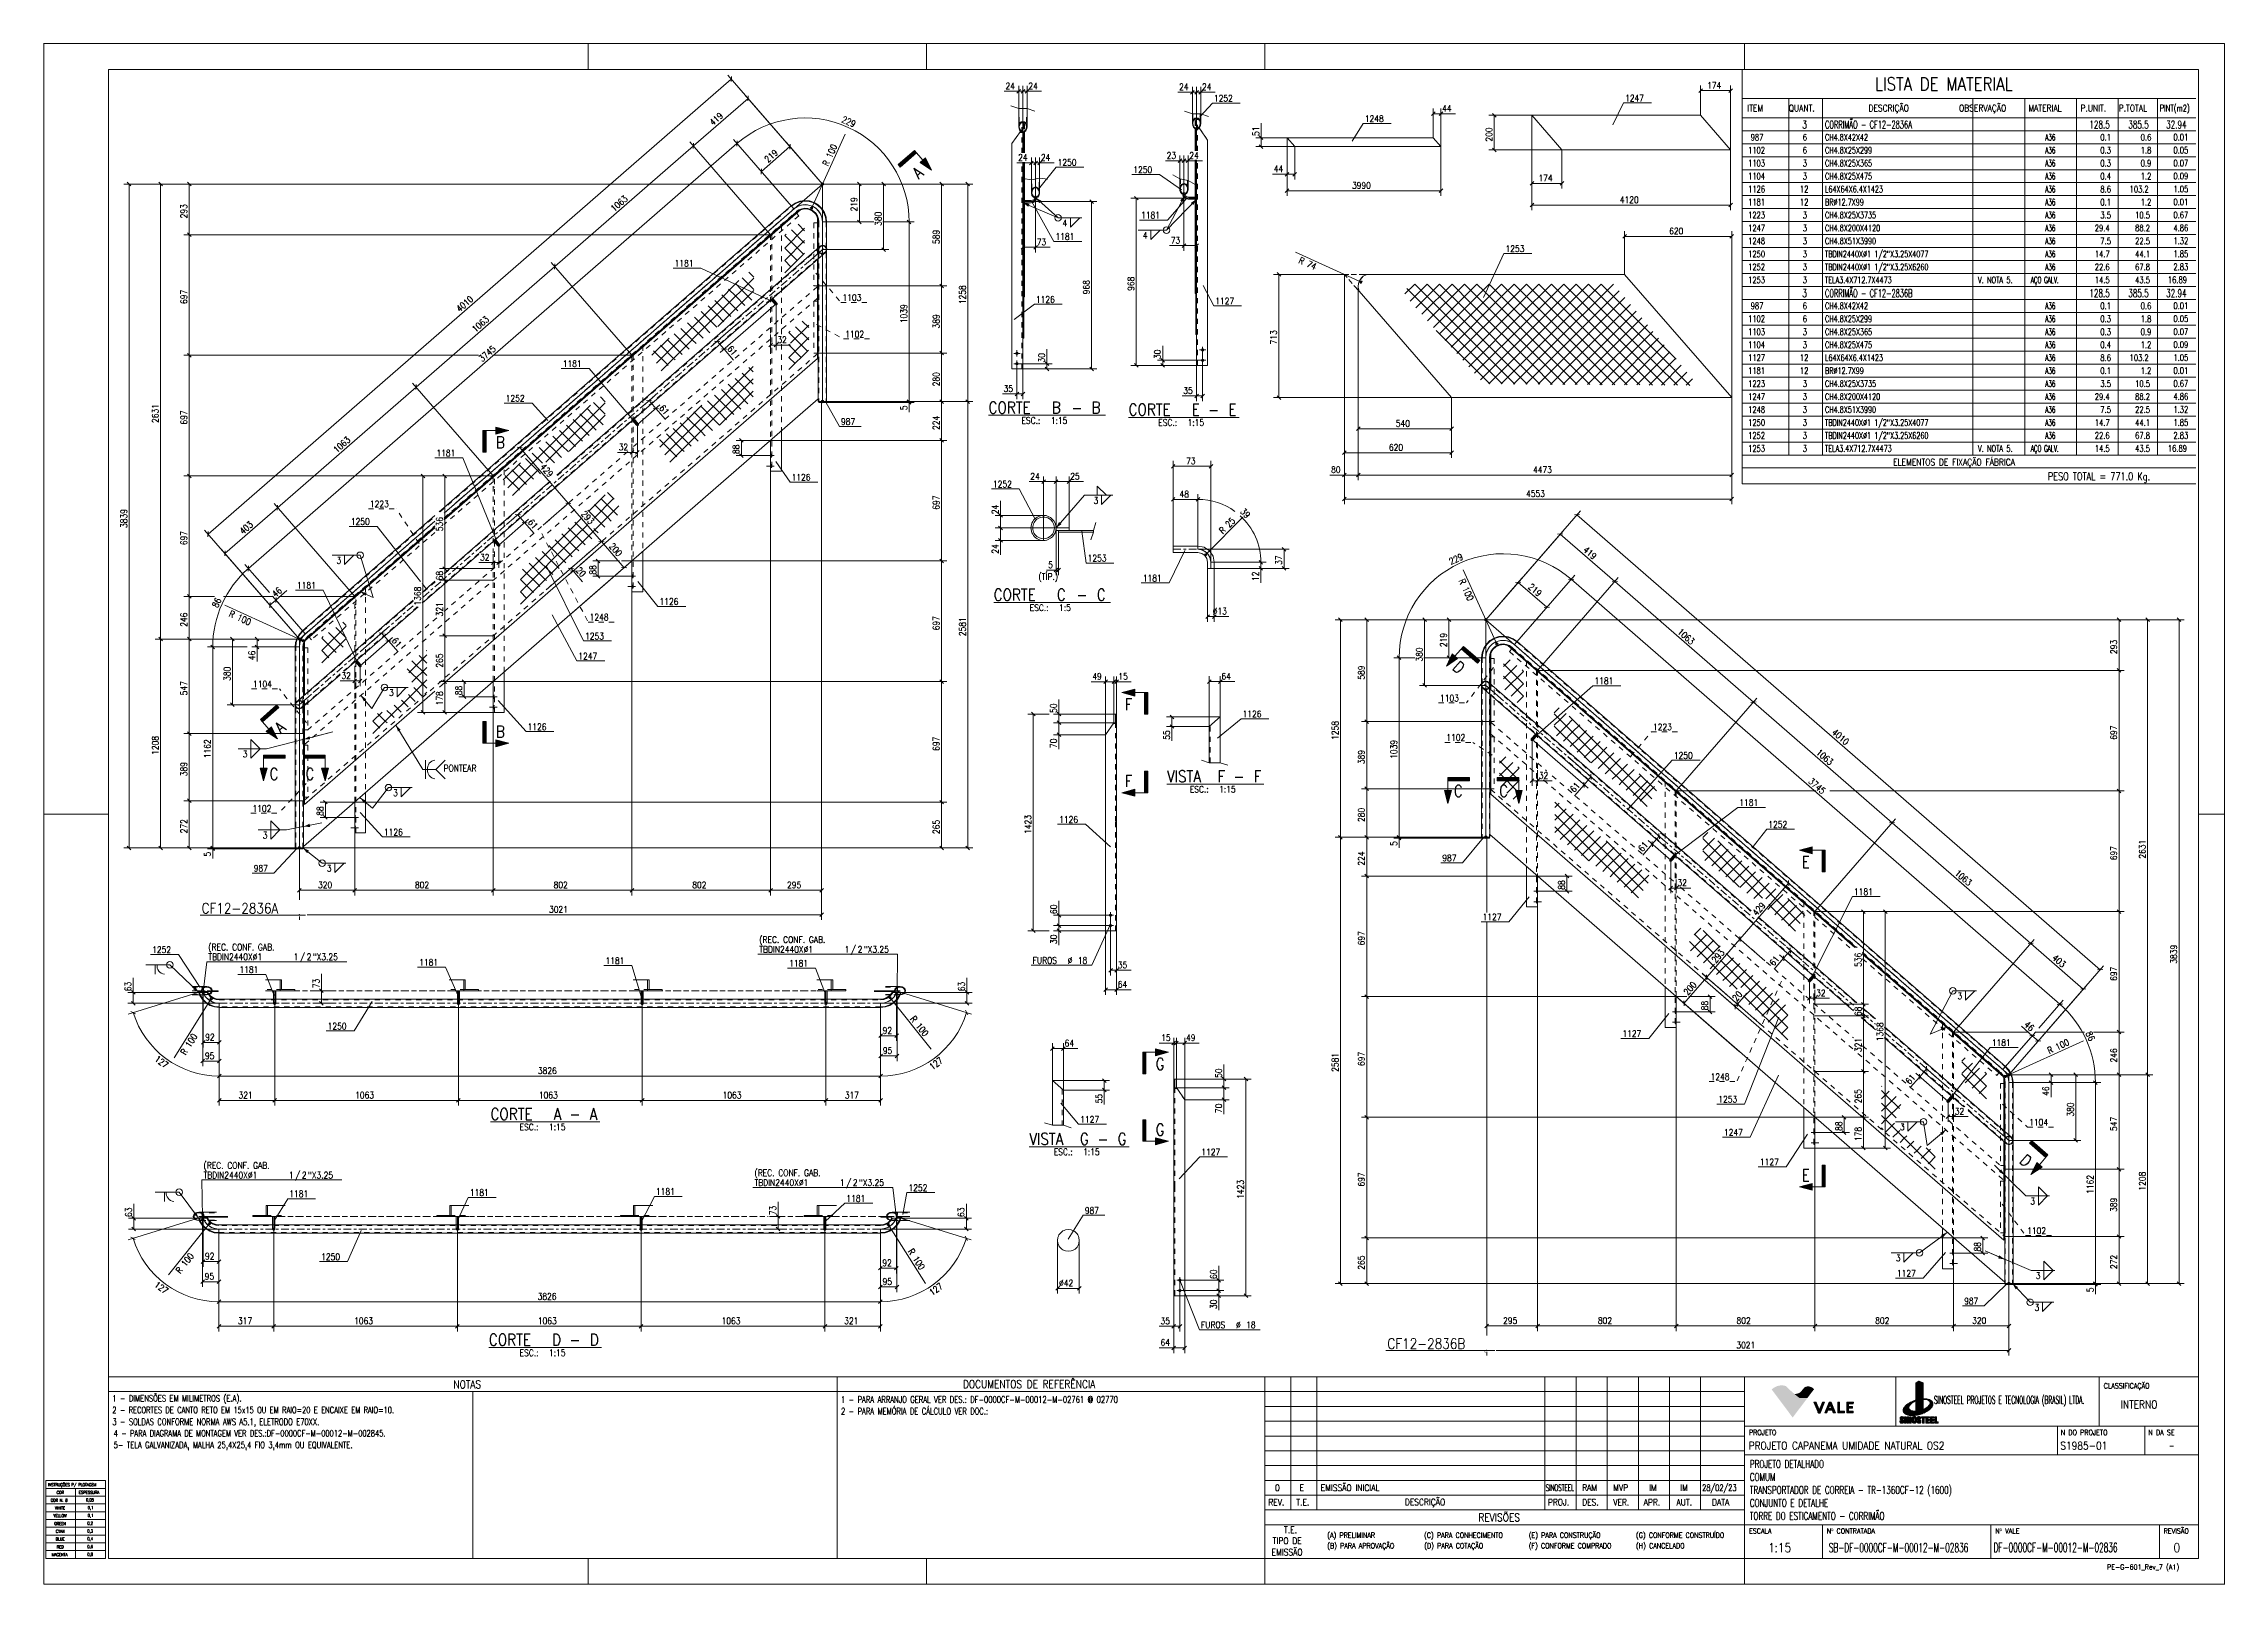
# Model space of a CAD drawing. Header units: millimetres. Extents: x 5 to 846, y 5 to 599.
import ezdxf

# ---------------------------------------------------------------- set-up
doc = ezdxf.new("R2010")
doc.units = ezdxf.units.MM
for name, pattern in [('XKITLINE00', [0]), ('XKITLINE02', [4, 2, -2]), ('XKITLINE03', [6, 3, -1, 1, -1]), ('XKITLINE06', [7, 3, -1, 2, -1])]:
    doc.linetypes.add(name, pattern=pattern)
for name, color, linetype, lineweight in [('Corte', 7, 'Continuous', 0), ('Cota', 4, 'Continuous', 0), ('Marca da peça', 2, 'Continuous', 0), ('Marca do parafuso', 4, 'Continuous', 0), ('Objeto gráfico', 3, 'Continuous', 0), ('Outro tipo de objeto', 7, 'Continuous', 0), ('Parafuso', 3, 'Continuous', 0), ('Peça', 2, 'Continuous', 0), ('Solda', 1, 'Continuous', 0), ('Texto', 7, 'Continuous', 0)]:
    doc.layers.add(name, color=color, linetype=linetype, lineweight=lineweight)
doc.styles.add('ROMANS', font='ROMANS__.TTF')
doc.styles.add('SIMPLEX', font='SIMPLEX_.TTF')

msp = doc.modelspace()

# ---------------------------------------------------------------- texts
at = {"layer": 'Outro tipo de objeto', "color": 5}
for s, height, style, width, p in [('DOCUMENTOS DE REFERÊNCIA', 3, 'SIMPLEX', 0.85, (359.52, 80.68)), ('NOTAS', 3, 'SIMPLEX', 0.85, (163.02, 80.57)), ('PROJETO DETALHADO', 3, 'ROMANS', 0.68, (663, 49.9)), ('TRANSPORTADOR DE CORREIA - TR-1360CF-12 (1600)', 3, 'ROMANS', 0.68, (663, 39.9)), ('COMUM', 3, 'ROMANS', 0.68, (663, 44.9)), ('TORRE DO ESTICAMENTO - CORRIMÃO', 3, 'ROMANS', 0.68, (663, 29.9)), ('CONJUNTO E DETALHE', 3, 'ROMANS', 0.68, (663, 34.9)), ('REVISÕES', 3, 'SIMPLEX', 0.85, (558.29, 29.29)), ('1:15', 3.5, 'ROMANS', 0.85, (670.02, 17.43)), ('SB-DF-0000CF-M-00012-M-02836', 3.5, 'ROMANS', 0.595, (693.44, 17.43)), ('DF-0000CF-M-00012-M-02836', 3.5, 'ROMANS', 0.595, (756.97, 17.46)), ('0', 3.5, 'ROMANS', 0.85, (826.41, 17.43))]:
    msp.add_text(s, height=height, dxfattribs=dict(at, style=style, width=width)).set_placement(p)
at = {"layer": 'Outro tipo de objeto', "color": 3}
for s, height, style, width, p in [('1 - DIMENSÕES EM MILIMETROS (E.A).', 2.5, 'SIMPLEX', 0.765, (31.49, 75.47)), ('1 - PARA ARRANJO GERAL VER DES.: DF-0000CF-M-00012-M-02761 @ 02770', 2.5, 'ROMANS', 0.765, (312.5, 75)), ('CLASSIFICAÇÃO', 2, 'SIMPLEX', 0.85, (799.46, 80.54)), ('2 - RECORTES DE CANTO RETO EM 15x15 OU EM RAIO=20 E ENCAIXE EM RAIO=10.', 2.5, 'SIMPLEX', 0.68, (31.49, 70.97)), ('3 - SOLDAS CONFORME NORMA AWS A5.1, ELETRODO E70XX.', 2.5, 'SIMPLEX', 0.765, (31.49, 66.44)), ('2 - PARA MEMÓRIA DE CÁLCULO VER DOC.: ', 2.5, 'ROMANS', 0.765, (312.5, 70.5)), ('4 - PARA DIAGRAMA DE MONTAGEM VER DES.:DF-0000CF-M-00012-M-002845.', 2.5, 'SIMPLEX', 0.68, (32, 62)), ('5- TELA GALVANIZADA, MALHA 25,4X25,4 FIO 3,4mm OU EQUIVALENTE.', 2.5, 'ROMANS', 0.765, (32, 57.5)), ('PROJETO', 2, 'SIMPLEX', 0.85, (662.66, 62.57)), ('N DO PROJETO', 2, 'SIMPLEX', 0.85, (782.93, 62.57)), ('N DA SE', 2, 'SIMPLEX', 0.85, (816.7, 62.57)), ('0', 2.5, 'ROMANS', 0.85, (479.88, 41)), ('E', 2.5, 'ROMANS', 0.85, (489.38, 41)), ('EMISSÃO INICIAL', 2.5, 'ROMANS', 0.85, (497.5, 41)), ('SINOSTEEL', 2.5, 'ROMANS', 0.51, (584.29, 41)), ('RAM', 2.5, 'ROMANS', 0.85, (598.32, 41)), ('MVP', 2.5, 'ROMANS', 0.85, (610.32, 41)), ('IM', 2.5, 'ROMANS', 0.85, (624.15, 41)), ('IM', 2.5, 'ROMANS', 0.85, (636.15, 41)), ('28/02/23', 2.5, 'ROMANS', 0.68, (644.6, 41)), ('(A) PRELIMINAR', 2, 'SIMPLEX', 0.765, (500.02, 22.95)), ('(C) PARA CONHECIMENTO', 2, 'SIMPLEX', 0.765, (537.36, 22.95)), ('(E) PARA CONSTRUÇÃO', 2, 'SIMPLEX', 0.765, (577.71, 22.95)), ('(G) CONFORME CONSTRUÍDO', 2, 'SIMPLEX', 0.765, (619.09, 22.95)), ('ESCALA', 2, 'SIMPLEX', 0.85, (662.66, 24.57)), ('Nº CONTRATADA', 2, 'SIMPLEX', 0.85, (692.66, 24.57)), ('Nº VALE', 2, 'SIMPLEX', 0.85, (757.68, 24.57)), ('REVISÃO', 2, 'SIMPLEX', 0.85, (822.59, 24.57)), ('(B) PARA APROVAÇÃO', 2, 'SIMPLEX', 0.765, (500.02, 18.89)), ('(D) PARA COTAÇÃO', 2, 'SIMPLEX', 0.765, (537.43, 18.89)), ('(F) CONFORME COMPRADO', 2, 'SIMPLEX', 0.765, (577.71, 18.89)), ('(H) CANCELADO', 2, 'SIMPLEX', 0.765, (619.09, 18.89)), ('PE-G-601_Rev_7 (A1)', 2, 'SIMPLEX', 0.85, (800.75, 10.69))]:
    msp.add_text(s, height=height, dxfattribs=dict(at, style=style, width=width)).set_placement(p)
at = {"layer": 'Outro tipo de objeto', "color": 1}
for s, style, width, p in [('SINOSTEEL PROJETOS E TECNOLOGIA (BRASIL) LTDA.', 'SIMPLEX', 0.450058, (733.98, 74.63)), ('INTERNO', 'SIMPLEX', 0.85, (805.99, 72.85)), ('PROJETO CAPANEMA UMIDADE NATURAL OS2', 'ROMANS', 0.85, (662.52, 57)), ('S1985-01', 'ROMANS', 0.85, (782.74, 57)), ('-', 'ROMANS', 0.51, (824.6, 57))]:
    msp.add_text(s, height=3, dxfattribs=dict(at, style=style, width=width)).set_placement(p)
at = {"layer": 'Outro tipo de objeto', "color": 7, "style": 'ROMANS', "width": 0.765}
for s, height, p in [('INSTRUÇÕES P/ PLOTAGEM', 1.1474, (6.67, 42.84)), ('COR N. 8', 1.147, (7.72, 36.88)), ('WHITE', 1.147, (9.42, 33.88)), ('COR', 1.147, (10.03, 39.88)), ('ESPESSURA', 1.147, (18.58, 39.88)), ('0,05', 1.147, (21.36, 36.99)), ('0,1', 1.147, (22, 33.99)), ('YELLOW', 1.147, (8.76, 30.88)), ('GREEN', 1.147, (9.12, 27.88)), ('CYAN', 1.147, (9.69, 24.88)), ('0,2', 1.147, (21.85, 27.99)), ('0,3', 1.147, (21.85, 24.99)), ('0,1', 1.147, (22, 30.99)), ('MAGENTA', 1.147, (8.14, 15.88)), ('BLUE', 1.147, (9.62, 21.88)), ('RED', 1.147, (10.08, 18.88)), ('0,4', 1.147, (21.83, 21.99)), ('0,6', 1.147, (21.85, 18.99)), ('0,8', 1.147, (21.85, 15.99))]:
    msp.add_text(s, height=height, dxfattribs=at).set_placement(p)
at = {"layer": 'Outro tipo de objeto', "color": 4, "style": 'SIMPLEX', "width": 0.85}
for s, p in [('REV.', (477.31, 35.41)), ('T.E.', (488.09, 35.41)), ('DESCRIÇÃO', (529.94, 35.48)), ('PROJ.', (585.12, 35.41)), ('DES.', (598.31, 35.41)), ('VER.', (610.31, 35.41)), ('APR.', (622.07, 35.41)), ('AUT.', (634.69, 35.41)), ('DATA', (648.42, 35.41)), ('T.E.', (483.34, 24.77)), ('EMISSÃO', (478.58, 16.17)), ('TIPO DE', (479, 20.57))]:
    msp.add_text(s, height=2.5, dxfattribs=at).set_placement(p)

# ---------------------------------------------------------------- blocks, each defined once
blk = doc.blocks.new('*A3')
at = {"layer": 'Parafuso'}
for points in [[(232.32, 393.07), (231.89, 393.07), (231.89, 394.27), (232.32, 394.27)], [(232.32, 389.07), (231.89, 389.07), (231.89, 390.27), (232.32, 390.27)]]:
    blk.add_hatch(color=7, dxfattribs=at).paths.add_polyline_path(points, flags=17)
at = {"layer": 'Parafuso', "color": 7, "linetype": 'XKITLINE00', "lineweight": 0}
for p, q in [((230.36, 393.67), (233.32, 393.67)), ((230.36, 389.67), (233.32, 389.67)), ((231.89, 394.27), (232.32, 394.27)), ((231.89, 393.07), (232.32, 393.07)), ((231.89, 390.27), (232.32, 390.27)), ((231.89, 389.07), (232.32, 389.07))]:
    blk.add_line(p, q, dxfattribs=at)
blk = doc.blocks.new('*A4')
at = {"layer": 'Peça', "color": 4, "linetype": 'XKITLINE00', "lineweight": 0}
for p, q in [((232.09, 453.74), (232.72, 454.29)), ((234.33, 452.45), (232.72, 454.29)), ((233.69, 451.89), (232.09, 453.74)), ((233.98, 451.75), (233.69, 451.89)), ((234.29, 451.85), (233.98, 451.75)), ((234.43, 452.14), (234.29, 451.85)), ((234.33, 452.45), (234.43, 452.14))]:
    blk.add_line(p, q, dxfattribs=at)
at = {"layer": 'Peça', "color": 7, "linetype": 'XKITLINE03', "lineweight": 0}
for p, q in [((232.91, 453.43), (232.41, 454.01)), ((233.33, 452.95), (232.91, 453.43)), ((233.69, 452.54), (233.33, 452.95)), ((233.93, 452.27), (233.69, 452.54)), ((234.01, 452.17), (233.93, 452.27)), ((234.01, 452.17), (234.01, 452.17))]:
    blk.add_line(p, q, dxfattribs=at)
at = {"layer": 'Peça', "color": 7, "linetype": 'XKITLINE02', "lineweight": 0}
for start, end in [(131.00905, 311.00905), (311.00905, 131.00905)]:
    blk.add_arc((234.01, 452.17), 0.423, start, end, dxfattribs=at)
blk = doc.blocks.new('*A5')
at = {"layer": 'Peça', "color": 7, "linetype": 'XKITLINE02', "lineweight": 0}
for p, q in [((236.13, 482.54), (231.89, 478.86)), ((236.13, 482.54), (236.13, 403.23)), ((231.89, 478.86), (232.32, 479.23)), ((231.89, 478.86), (231.89, 445.22)), ((231.89, 474.56), (232.32, 474.56)), ((232.32, 479.23), (232.32, 387.67)), ((231.89, 441.72), (231.89, 399.55))]:
    blk.add_line(p, q, dxfattribs=at)
at = {"layer": 'Peça', "color": 4, "linetype": 'XKITLINE00', "lineweight": 0}
for p, q in [((231.89, 387.67), (231.89, 399.55)), ((236.13, 387.67), (236.13, 403.23)), ((236.13, 387.67), (231.89, 387.67))]:
    blk.add_line(p, q, dxfattribs=at)
blk = doc.blocks.new('*A6')
at = {"layer": 'Parafuso'}
for points in [[(178.85, 346.58), (178.43, 346.58), (178.43, 347.78), (178.85, 347.78)], [(178.85, 342.58), (178.43, 342.58), (178.43, 343.78), (178.85, 343.78)]]:
    blk.add_hatch(color=7, dxfattribs=at).paths.add_polyline_path(points, flags=17)
at = {"layer": 'Parafuso', "color": 7, "linetype": 'XKITLINE00', "lineweight": 0}
for p, q in [((176.89, 347.18), (179.85, 347.18)), ((178.43, 347.78), (178.85, 347.78)), ((178.43, 346.58), (178.85, 346.58)), ((176.89, 343.18), (179.85, 343.18)), ((178.43, 343.78), (178.85, 343.78)), ((178.43, 342.58), (178.85, 342.58))]:
    blk.add_line(p, q, dxfattribs=at)
blk = doc.blocks.new('*A7')
at = {"layer": 'Parafuso'}
for points in [[(285.78, 439.56), (285.36, 439.56), (285.36, 440.76), (285.78, 440.76)], [(285.78, 435.56), (285.36, 435.56), (285.36, 436.76), (285.78, 436.76)]]:
    blk.add_hatch(color=7, dxfattribs=at).paths.add_polyline_path(points, flags=17)
at = {"layer": 'Parafuso', "color": 7, "linetype": 'XKITLINE00', "lineweight": 0}
for p, q in [((283.82, 440.16), (286.79, 440.16)), ((285.36, 440.76), (285.78, 440.76)), ((285.36, 439.56), (285.78, 439.56)), ((283.82, 436.16), (286.79, 436.16)), ((285.36, 436.76), (285.78, 436.76)), ((285.36, 435.56), (285.78, 435.56))]:
    blk.add_line(p, q, dxfattribs=at)
blk = doc.blocks.new('*A8')
at = {"layer": 'Parafuso'}
for points in [[(125.38, 300.08), (124.96, 300.08), (124.96, 301.28), (125.38, 301.28)], [(125.38, 296.08), (124.96, 296.08), (124.96, 297.28), (125.38, 297.28)]]:
    blk.add_hatch(color=7, dxfattribs=at).paths.add_polyline_path(points, flags=17)
at = {"layer": 'Parafuso', "color": 7, "linetype": 'XKITLINE00', "lineweight": 0}
for p, q in [((123.42, 300.68), (126.38, 300.68)), ((123.42, 296.68), (126.38, 296.68)), ((124.96, 301.28), (125.38, 301.28)), ((124.96, 300.08), (125.38, 300.08)), ((124.96, 297.28), (125.38, 297.28)), ((124.96, 296.08), (125.38, 296.08))]:
    blk.add_line(p, q, dxfattribs=at)
blk = doc.blocks.new('*A9')
at = {"layer": 'Peça', "color": 4, "linetype": 'XKITLINE00', "lineweight": 0}
for p, q in [((182.66, 436.05), (178.43, 432.37)), ((182.66, 356.74), (182.66, 341.18)), ((178.43, 341.18), (178.43, 353.06)), ((182.66, 341.18), (178.43, 341.18))]:
    blk.add_line(p, q, dxfattribs=at)
at = {"layer": 'Peça', "color": 7, "linetype": 'XKITLINE02', "lineweight": 0}
for p, q in [((178.43, 432.37), (178.85, 432.74)), ((178.43, 432.37), (178.43, 402.72)), ((178.85, 341.18), (178.85, 432.74)), ((182.66, 356.74), (182.66, 436.05)), ((178.43, 428.07), (178.85, 428.07)), ((178.43, 399.22), (178.43, 353.06))]:
    blk.add_line(p, q, dxfattribs=at)
blk = doc.blocks.new('*A10')
at = {"layer": 'Peça', "color": 7, "linetype": 'XKITLINE02', "lineweight": 0}
for p, q in [((289.59, 529.03), (285.36, 525.35)), ((285.36, 525.35), (285.78, 525.72)), ((285.36, 525.35), (285.36, 446.04)), ((285.78, 525.72), (285.78, 434.16)), ((289.59, 529.03), (289.59, 486.59)), ((285.36, 521.05), (285.78, 521.05)), ((289.59, 483.09), (289.59, 449.73))]:
    blk.add_line(p, q, dxfattribs=at)
at = {"layer": 'Peça', "color": 4, "linetype": 'XKITLINE00', "lineweight": 0}
for p, q in [((285.36, 434.16), (285.36, 446.04)), ((289.59, 434.16), (289.59, 449.73)), ((289.59, 434.16), (285.36, 434.16))]:
    blk.add_line(p, q, dxfattribs=at)
blk = doc.blocks.new('*A11')
at = {"layer": 'Peça', "color": 4, "linetype": 'XKITLINE00', "lineweight": 0}
for p, q in [((303.96, 460.69), (303.96, 461.01)), ((303.96, 460.69), (305.36, 460.69)), ((305.36, 461.01), (305.36, 460.69)), ((306.71, 460.69), (305.36, 460.69)), ((306.76, 460.69), (306.71, 460.69)), ((306.76, 460.69), (306.76, 461.01))]:
    blk.add_line(p, q, dxfattribs=at)
at = {"layer": 'Peça', "color": 7, "linetype": 'XKITLINE02', "lineweight": 0}
for p, q in [((303.96, 461.01), (304.01, 461.01)), ((306.76, 461.01), (303.96, 461.01)), ((305.36, 460.69), (306.57, 460.69))]:
    blk.add_line(p, q, dxfattribs=at)
blk = doc.blocks.new('*A12')
at = {"layer": 'Peça', "color": 4, "linetype": 'XKITLINE00', "lineweight": 0}
for p, q in [((102.23, 288.62), (102.23, 288.93)), ((105.03, 288.62), (102.23, 288.62)), ((103.63, 288.62), (103.63, 288.93)), ((105.03, 288.62), (105.03, 288.93))]:
    blk.add_line(p, q, dxfattribs=at)
at = {"layer": 'Peça', "color": 7, "linetype": 'XKITLINE02', "lineweight": 0}
for q in [(102.27, 288.93), (105.03, 288.93)]:
    blk.add_line((102.23, 288.93), q, dxfattribs=at)
blk = doc.blocks.new('*A13')
at = {"layer": 'Peça', "color": 4, "linetype": 'XKITLINE00', "lineweight": 0}
for p, q in [((105.23, 366.09), (105.57, 366.09)), ((105.23, 347.65), (105.23, 366.09)), ((105.23, 343.44), (105.23, 334.44)), ((105.23, 334.44), (105.57, 334.44))]:
    blk.add_line(p, q, dxfattribs=at)
at = {"layer": 'Peça', "color": 7, "linetype": 'XKITLINE02', "lineweight": 0}
for p, q in [((105.57, 366.09), (106.9, 366.09)), ((106.9, 366.09), (106.9, 334.44)), ((105.23, 343.44), (105.23, 347.65)), ((105.57, 334.44), (106.9, 334.44))]:
    blk.add_line(p, q, dxfattribs=at)
blk = doc.blocks.new('*A14')
at = {"layer": 'Peça', "color": 7, "linetype": 'XKITLINE02', "lineweight": 0}
for p, q in [((303.42, 529.91), (302.08, 529.91)), ((302.08, 529.91), (302.08, 505.61)), ((303.75, 520.28), (303.75, 516.06)), ((303.42, 505.61), (302.08, 505.61))]:
    blk.add_line(p, q, dxfattribs=at)
at = {"layer": 'Peça', "color": 4, "linetype": 'XKITLINE00', "lineweight": 0}
for p, q in [((303.75, 529.91), (303.42, 529.91)), ((303.75, 529.91), (303.75, 520.28)), ((303.75, 516.06), (303.75, 505.61)), ((303.75, 505.61), (303.42, 505.61))]:
    blk.add_line(p, q, dxfattribs=at)
blk = doc.blocks.new('*A15')
at = {"layer": 'Peça', "color": 7, "linetype": 'XKITLINE02', "lineweight": 0}
for p, q in [((303.42, 499.66), (302.08, 499.66)), ((302.08, 499.66), (302.08, 479.7)), ((303.42, 479.7), (302.08, 479.7))]:
    blk.add_line(p, q, dxfattribs=at)
at = {"layer": 'Peça', "color": 4, "linetype": 'XKITLINE00', "lineweight": 0}
for p, q in [((303.75, 499.66), (303.42, 499.66)), ((303.75, 499.66), (303.75, 479.7)), ((303.75, 479.7), (303.42, 479.7))]:
    blk.add_line(p, q, dxfattribs=at)
blk = doc.blocks.new('*A16')
at = {"layer": 'Peça', "color": 4, "linetype": 'XKITLINE00', "lineweight": 0}
for p, q in [((105.24, 328.49), (105.23, 308.53)), ((105.24, 328.49), (105.57, 328.49)), ((105.23, 308.53), (105.57, 308.53))]:
    blk.add_line(p, q, dxfattribs=at)
at = {"layer": 'Peça', "color": 7, "linetype": 'XKITLINE02', "lineweight": 0}
for p, q in [((105.57, 328.49), (106.9, 328.49)), ((106.9, 328.49), (106.9, 308.53)), ((105.57, 308.53), (106.9, 308.53))]:
    blk.add_line(p, q, dxfattribs=at)
blk = doc.blocks.new('*A17')
at = {"layer": 'Peça', "color": 7, "linetype": 'XKITLINE02', "lineweight": 0}
for p, q in [((129.19, 389.55), (124.96, 385.87)), ((129.19, 389.55), (129.19, 310.25)), ((124.96, 385.87), (125.38, 386.24)), ((124.96, 357.09), (124.96, 385.87)), ((124.96, 381.57), (125.38, 381.57)), ((125.38, 294.68), (125.38, 386.24)), ((124.96, 306.57), (124.96, 353.59))]:
    blk.add_line(p, q, dxfattribs=at)
at = {"layer": 'Peça', "color": 4, "linetype": 'XKITLINE00', "lineweight": 0}
for p, q in [((124.96, 294.68), (124.96, 306.57)), ((129.19, 310.25), (129.19, 294.68)), ((129.19, 294.68), (124.96, 294.68))]:
    blk.add_line(p, q, dxfattribs=at)
blk = doc.blocks.new('*A18')
at = {"layer": 'Peça', "color": 4, "linetype": 'XKITLINE00', "lineweight": 0}
for p, q in [((178.62, 407.25), (179.26, 407.8)), ((180.22, 405.4), (178.62, 407.25)), ((180.86, 405.96), (179.26, 407.8)), ((180.51, 405.26), (180.22, 405.4)), ((180.82, 405.36), (180.51, 405.26)), ((180.96, 405.65), (180.82, 405.36)), ((180.86, 405.96), (180.96, 405.65))]:
    blk.add_line(p, q, dxfattribs=at)
at = {"layer": 'Peça', "color": 7, "linetype": 'XKITLINE03', "lineweight": 0}
for p, q in [((179.45, 406.94), (178.94, 407.52)), ((179.87, 406.46), (179.45, 406.94)), ((180.22, 406.05), (179.87, 406.46)), ((180.46, 405.77), (180.22, 406.05)), ((180.54, 405.68), (180.46, 405.77)), ((180.54, 405.68), (180.54, 405.68))]:
    blk.add_line(p, q, dxfattribs=at)
at = {"layer": 'Peça', "color": 7, "linetype": 'XKITLINE02', "lineweight": 0}
for start, end in [(131.00905, 311.00905), (311.00905, 131.00905)]:
    blk.add_arc((180.54, 405.68), 0.423, start, end, dxfattribs=at)
blk = doc.blocks.new('*A19')
at = {"layer": 'Peça', "color": 4, "linetype": 'XKITLINE00', "lineweight": 0}
for p, q in [((285.55, 500.23), (286.19, 500.79)), ((287.16, 498.39), (285.55, 500.23)), ((287.8, 498.94), (286.19, 500.79)), ((287.45, 498.24), (287.16, 498.39)), ((287.75, 498.34), (287.45, 498.24)), ((287.9, 498.63), (287.75, 498.34)), ((287.8, 498.94), (287.9, 498.63))]:
    blk.add_line(p, q, dxfattribs=at)
at = {"layer": 'Peça', "color": 7, "linetype": 'XKITLINE03', "lineweight": 0}
for p, q in [((286.38, 499.92), (285.87, 500.51)), ((286.8, 499.44), (286.38, 499.92)), ((287.16, 499.03), (286.8, 499.44)), ((287.39, 498.76), (287.16, 499.03)), ((287.48, 498.66), (287.39, 498.76)), ((287.48, 498.66), (287.48, 498.66))]:
    blk.add_line(p, q, dxfattribs=at)
at = {"layer": 'Peça', "color": 7, "linetype": 'XKITLINE02', "lineweight": 0}
for start, end in [(131.00905, 311.00905), (311.00905, 131.00905)]:
    blk.add_arc((287.48, 498.66), 0.423, start, end, dxfattribs=at)
blk = doc.blocks.new('*A20')
at = {"layer": 'Peça', "color": 4, "linetype": 'XKITLINE00', "lineweight": 0}
for p, q in [((125.79, 361.31), (125.15, 360.75)), ((126.76, 358.91), (125.15, 360.75)), ((127.39, 359.46), (125.79, 361.31)), ((127.05, 358.76), (126.76, 358.91)), ((127.35, 358.86), (127.05, 358.76)), ((127.5, 359.15), (127.35, 358.86)), ((127.39, 359.46), (127.5, 359.15))]:
    blk.add_line(p, q, dxfattribs=at)
at = {"layer": 'Peça', "color": 7, "linetype": 'XKITLINE03', "lineweight": 0}
for p, q in [((125.98, 360.44), (125.47, 361.03)), ((126.4, 359.96), (125.98, 360.44)), ((126.76, 359.55), (126.4, 359.96)), ((126.99, 359.28), (126.76, 359.55)), ((127.08, 359.18), (126.99, 359.28)), ((127.08, 359.18), (127.08, 359.18))]:
    blk.add_line(p, q, dxfattribs=at)
at = {"layer": 'Peça', "color": 7, "linetype": 'XKITLINE02', "lineweight": 0}
for start, end in [(131.00905, 311.00905), (311.00905, 131.00905)]:
    blk.add_arc((127.08, 359.18), 0.423, start, end, dxfattribs=at)
blk = doc.blocks.new('*A21')
at = {"layer": 'Peça', "color": 7, "linetype": 'XKITLINE03', "lineweight": 0}
for p, q in [((300.75, 515.56), (159.41, 392.66)), ((301.87, 516.54), (300.75, 515.56)), ((302.93, 517.46), (301.87, 516.54)), ((303.89, 518.29), (302.93, 517.46)), ((304.69, 518.98), (303.89, 518.29)), ((305.28, 519.5), (304.69, 518.98)), ((305.66, 519.83), (305.28, 519.5)), ((305.78, 519.94), (305.66, 519.83)), ((305.78, 519.94), (305.78, 519.94)), ((158.15, 391.56), (150.99, 385.33)), ((147.49, 382.29), (108.26, 348.18)), ((105.13, 345.45), (104.33, 344.76)), ((106.08, 346.28), (105.13, 345.45)), ((107.14, 347.21), (106.08, 346.28)), ((108.26, 348.18), (107.14, 347.21)), ((103.36, 343.91), (103.23, 343.8)), ((103.23, 343.8), (103.23, 343.8)), ((103.73, 344.24), (103.36, 343.91)), ((104.33, 344.76), (103.73, 344.24))]:
    blk.add_line(p, q, dxfattribs=at)
at = {"layer": 'Peça', "color": 7, "linetype": 'XKITLINE02', "lineweight": 0}
for p, q in [((306.47, 518.71), (173.08, 402.72)), ((304.32, 520.49), (203.08, 432.46)), ((303.71, 519.39), (303.8, 519.89)), ((303.85, 518.76), (303.71, 519.39)), ((303.8, 519.89), (303.83, 520.06)), ((303.83, 520.06), (304.15, 520.63)), ((304.24, 518.26), (303.85, 518.76)), ((303.99, 519.67), (303.95, 519.43)), ((303.95, 519.43), (304.07, 518.88)), ((304.04, 520), (303.99, 519.67)), ((304.32, 520.49), (304.04, 520)), ((304.07, 518.88), (304.4, 518.45)), ((304.08, 520.57), (304.15, 520.63)), ((304.15, 520.63), (304.67, 521.04)), ((304.81, 517.98), (304.24, 518.26)), ((304.77, 520.85), (304.32, 520.49)), ((304.4, 518.45), (304.9, 518.21)), ((304.67, 521.04), (305.3, 521.24)), ((305.31, 521.02), (304.77, 520.85)), ((305.49, 517.96), (304.81, 517.98)), ((304.9, 518.21), (305.27, 518.2)), ((305.27, 518.2), (305.48, 518.18)), ((305.3, 521.24), (305.36, 521.23)), ((305.86, 520.97), (305.31, 521.02)), ((305.36, 521.23), (305.94, 521.18)), ((305.48, 518.18), (306.02, 518.35)), ((306.12, 518.16), (305.49, 517.96)), ((306.35, 520.71), (305.86, 520.97)), ((305.94, 521.18), (305.98, 521.16)), ((305.98, 521.16), (306.5, 520.89)), ((306.02, 518.35), (306.47, 518.71)), ((306.64, 518.57), (306.12, 518.16)), ((306.69, 520.29), (306.35, 520.71)), ((306.47, 518.71), (306.5, 518.76)), ((306.81, 520.49), (306.5, 520.89)), ((306.5, 518.76), (306.75, 519.2)), ((306.52, 518.47), (306.64, 518.57)), ((306.81, 518.88), (306.64, 518.57)), ((306.83, 519.76), (306.69, 520.29)), ((306.75, 519.2), (306.83, 519.76)), ((200.44, 430.16), (159.41, 394.48)), ((172.81, 402.49), (150.99, 383.5)), ((156.05, 391.56), (150.99, 387.15)), ((147.49, 384.11), (106.11, 348.13)), ((149.1, 381.86), (120.61, 357.09)), ((119.35, 355.99), (105.64, 344.07)), ((102.17, 344.8), (102.29, 345.06)), ((102.47, 344.94), (102.23, 344.42)), ((102.29, 345.06), (102.77, 345.51)), ((102.89, 345.33), (102.47, 344.94)), ((102.77, 345.51), (103.11, 345.8)), ((102.77, 345.51), (103.38, 345.76)), ((102.89, 345.33), (106.11, 348.13)), ((103.42, 345.54), (102.89, 345.33)), ((103.38, 345.76), (103.55, 345.76)), ((103.74, 345.54), (103.42, 345.54)), ((103.55, 345.76), (104.06, 345.78)), ((103.99, 345.55), (103.74, 345.54)), ((104.52, 345.36), (103.99, 345.55)), ((104.06, 345.78), (104.67, 345.56)), ((104.89, 344.96), (104.52, 345.36)), ((104.67, 345.56), (105.1, 345.1)), ((105.06, 344.44), (104.89, 344.96)), ((105.1, 345.1), (105.3, 344.49)), ((102.19, 343.23), (102.17, 343.29)), ((102.63, 342.77), (102.19, 343.23)), ((102.23, 344.42), (102.2, 343.87)), ((102.2, 343.87), (102.39, 343.35)), ((102.39, 343.35), (102.76, 342.96)), ((103.21, 342.53), (102.63, 342.77)), ((102.76, 342.96), (103.27, 342.74)), ((103.86, 342.53), (103.21, 342.53)), ((103.27, 342.74), (103.83, 342.74)), ((103.83, 342.74), (104.35, 342.95)), ((104.47, 342.77), (103.86, 342.53)), ((104.35, 342.95), (105.64, 344.07)), ((104.35, 342.95), (104.77, 343.35)), ((104.95, 343.22), (104.47, 342.77)), ((104.47, 342.77), (104.61, 342.89)), ((104.63, 342.91), (104.61, 342.89)), ((104.77, 343.35), (105.01, 343.86)), ((105.23, 343.82), (104.95, 343.22)), ((105.01, 343.86), (105.02, 344.07)), ((105.02, 344.07), (105.06, 344.44)), ((105.3, 344.49), (105.23, 343.82))]:
    blk.add_line(p, q, dxfattribs=at)
at = {"layer": 'Peça', "color": 4, "linetype": 'XKITLINE00', "lineweight": 0}
for p, q in [((306.5, 518.45), (173.4, 402.72)), ((304.07, 520.56), (202.94, 432.62)), ((304.07, 520.56), (304.08, 520.57)), ((306.5, 518.45), (306.52, 518.47)), ((306.89, 520.39), (306.81, 520.49)), ((306.96, 519.14), (306.81, 518.88)), ((306.89, 520.39), (307.05, 519.78)), ((307.05, 519.78), (306.96, 519.14)), ((200.3, 430.32), (159.41, 394.76)), ((172.81, 402.2), (150.99, 383.22)), ((155.91, 391.72), (150.99, 387.44)), ((147.49, 384.39), (103.11, 345.8)), ((149.42, 381.86), (120.93, 357.09)), ((119.35, 355.71), (104.63, 342.91)), ((101.98, 343.82), (102.01, 344.47)), ((102.17, 343.29), (101.98, 343.82)), ((102.01, 344.47), (102.17, 344.8))]:
    blk.add_line(p, q, dxfattribs=at)
blk = doc.blocks.new('*A22')
at = {"layer": 'Peça', "color": 4, "linetype": 'XKITLINE00', "lineweight": 0}
for p, q in [((296.88, 534.93), (159.41, 415.39)), ((298.44, 535.28), (296.88, 534.93)), ((298.44, 535.28), (300.03, 535.12)), ((300.03, 535.12), (301.49, 534.46)), ((301.49, 534.46), (302.66, 533.37)), ((302.66, 533.37), (303.42, 531.96)), ((303.42, 531.96), (303.42, 519.99)), ((303.42, 515.77), (303.42, 477.65)), ((303.42, 477.65), (212.05, 398.2)), ((155.91, 412.35), (105.63, 368.62)), ((209.41, 395.91), (157.62, 350.87)), ((105.57, 347.94), (105.57, 368.49)), ((155.91, 349.38), (105.57, 305.61)), ((105.57, 305.61), (105.57, 343.73))]:
    blk.add_line(p, q, dxfattribs=at)
at = {"layer": 'Peça', "color": 7, "linetype": 'XKITLINE02', "lineweight": 0}
for p, q in [((303.42, 519.99), (303.42, 515.77)), ((105.63, 368.62), (105.57, 368.57)), ((105.57, 368.49), (105.57, 368.57)), ((105.57, 343.73), (105.57, 347.94))]:
    blk.add_line(p, q, dxfattribs=at)
blk = doc.blocks.new('*A23')
at = {"layer": 'Peça', "color": 4, "linetype": 'XKITLINE00', "lineweight": 0}
for p, q in [((295.12, 533.84), (159.41, 415.83)), ((295.34, 533.59), (295.12, 533.84)), ((155.91, 412.79), (107.23, 370.45)), ((107.45, 370.2), (107.23, 370.45))]:
    blk.add_line(p, q, dxfattribs=at)
at = {"layer": 'Peça', "color": 7, "linetype": 'XKITLINE02', "lineweight": 0}
for p, q in [((296.22, 532.59), (159.41, 413.62)), ((295.34, 533.59), (296.22, 532.59)), ((155.91, 410.58), (108.32, 369.2)), ((108.32, 369.2), (107.45, 370.2))]:
    blk.add_line(p, q, dxfattribs=at)
blk = doc.blocks.new('*A24')
at = {"layer": 'Peça'}
for points in [[(305.33, 544.38), (305.31, 544.38), (305.29, 544.38), (305.26, 544.39), (305.24, 544.39), (305.21, 544.4), (305.19, 544.41), (305.17, 544.42), (305.15, 544.43), (305.12, 544.44), (305.1, 544.45), (305.08, 544.46), (305.06, 544.48), (305.04, 544.49), (305.02, 544.51), (305.01, 544.52), (304.99, 544.54), (304.97, 544.56), (304.96, 544.58), (304.94, 544.6), (304.93, 544.62), (304.92, 544.64), (304.91, 544.66), (304.9, 544.69), (304.89, 544.71), (304.88, 544.73), (304.87, 544.76), (304.87, 544.78), (304.86, 544.8), (304.86, 544.83), (304.86, 544.85), (304.86, 544.88), (304.86, 544.9), (304.86, 544.93), (304.86, 544.95), (304.87, 544.98), (304.87, 545), (304.88, 545.02), (304.89, 545.05), (304.9, 545.07), (304.91, 545.09), (304.92, 545.11), (304.93, 545.13), (304.94, 545.16), (304.96, 545.18), (304.97, 545.19), (304.99, 545.21), (305.01, 545.23), (305.02, 545.25), (305.04, 545.26), (305.06, 545.28), (305.08, 545.29), (305.1, 545.31), (305.12, 545.32), (305.15, 545.33), (305.17, 545.34), (305.19, 545.35), (305.21, 545.36), (305.24, 545.36), (305.26, 545.37), (305.29, 545.37), (305.31, 545.38), (305.33, 545.38), (305.36, 545.38), (305.38, 545.38), (305.41, 545.38), (305.43, 545.37), (305.46, 545.37), (305.48, 545.36), (305.5, 545.36), (305.53, 545.35), (305.55, 545.34), (305.57, 545.33), (305.59, 545.32), (305.62, 545.31), (305.64, 545.29), (305.66, 545.28), (305.68, 545.26), (305.69, 545.25), (305.71, 545.23), (305.73, 545.21), (305.75, 545.19), (305.76, 545.18), (305.77, 545.16), (305.79, 545.13), (305.8, 545.11), (305.81, 545.09), (305.82, 545.07), (305.83, 545.05), (305.84, 545.02), (305.84, 545), (305.85, 544.98), (305.85, 544.95), (305.86, 544.93), (305.86, 544.9), (305.86, 544.88), (305.86, 544.85), (305.86, 544.83), (305.85, 544.8), (305.85, 544.78), (305.84, 544.76), (305.84, 544.73), (305.83, 544.71), (305.82, 544.69), (305.81, 544.66), (305.8, 544.64), (305.79, 544.62), (305.77, 544.6), (305.76, 544.58), (305.75, 544.56), (305.73, 544.54), (305.71, 544.52), (305.69, 544.51), (305.68, 544.49), (305.66, 544.48), (305.64, 544.46), (305.62, 544.45), (305.59, 544.44), (305.57, 544.43), (305.55, 544.42), (305.53, 544.41), (305.5, 544.4), (305.48, 544.39), (305.46, 544.39), (305.43, 544.38), (305.41, 544.38), (305.38, 544.38), (305.36, 544.38)], [(305.33, 544.38), (305.31, 544.38), (305.29, 544.38), (305.26, 544.39), (305.24, 544.39), (305.21, 544.4), (305.19, 544.41), (305.17, 544.42), (305.15, 544.43), (305.12, 544.44), (305.1, 544.45), (305.08, 544.46), (305.06, 544.48), (305.04, 544.49), (305.02, 544.51), (305.01, 544.52), (304.99, 544.54), (304.97, 544.56), (304.96, 544.58), (304.94, 544.6), (304.93, 544.62), (304.92, 544.64), (304.91, 544.66), (304.9, 544.69), (304.89, 544.71), (304.88, 544.73), (304.87, 544.76), (304.87, 544.78), (304.86, 544.8), (304.86, 544.83), (304.86, 544.85), (304.86, 544.88), (304.86, 544.9), (304.86, 544.93), (304.86, 544.95), (304.87, 544.98), (304.87, 545), (304.88, 545.02), (304.89, 545.05), (304.9, 545.07), (304.91, 545.09), (304.92, 545.11), (304.93, 545.13), (304.94, 545.16), (304.96, 545.18), (304.97, 545.19), (304.99, 545.21), (305.01, 545.23), (305.02, 545.25), (305.04, 545.26), (305.06, 545.28), (305.08, 545.29), (305.1, 545.31), (305.12, 545.32), (305.15, 545.33), (305.17, 545.34), (305.19, 545.35), (305.21, 545.36), (305.24, 545.36), (305.26, 545.37), (305.29, 545.37), (305.31, 545.38), (305.33, 545.38), (305.36, 545.38), (305.38, 545.38), (305.41, 545.38), (305.43, 545.37), (305.46, 545.37), (305.48, 545.36), (305.5, 545.36), (305.53, 545.35), (305.55, 545.34), (305.57, 545.33), (305.59, 545.32), (305.62, 545.31), (305.64, 545.29), (305.66, 545.28), (305.68, 545.26), (305.69, 545.25), (305.71, 545.23), (305.73, 545.21), (305.75, 545.19), (305.76, 545.18), (305.77, 545.16), (305.79, 545.13), (305.8, 545.11), (305.81, 545.09), (305.82, 545.07), (305.83, 545.05), (305.84, 545.02), (305.84, 545), (305.85, 544.98), (305.85, 544.95), (305.86, 544.93), (305.86, 544.9), (305.86, 544.88), (305.86, 544.85), (305.86, 544.83), (305.85, 544.8), (305.85, 544.78), (305.84, 544.76), (305.84, 544.73), (305.83, 544.71), (305.82, 544.69), (305.81, 544.66), (305.8, 544.64), (305.79, 544.62), (305.77, 544.6), (305.76, 544.58), (305.75, 544.56), (305.73, 544.54), (305.71, 544.52), (305.69, 544.51), (305.68, 544.49), (305.66, 544.48), (305.64, 544.46), (305.62, 544.45), (305.59, 544.44), (305.57, 544.43), (305.55, 544.42), (305.53, 544.41), (305.5, 544.4), (305.48, 544.39), (305.46, 544.39), (305.43, 544.38), (305.41, 544.38), (305.38, 544.38), (305.36, 544.38)], [(305.33, 460.51), (305.31, 460.51), (305.29, 460.52), (305.26, 460.52), (305.24, 460.53), (305.21, 460.53), (305.19, 460.54), (305.17, 460.55), (305.15, 460.56), (305.12, 460.57), (305.1, 460.58), (305.08, 460.6), (305.06, 460.61), (305.04, 460.62), (305.02, 460.64), (305.01, 460.66), (304.99, 460.68), (304.97, 460.69), (304.96, 460.71), (304.94, 460.73), (304.93, 460.75), (304.92, 460.78), (304.91, 460.8), (304.9, 460.82), (304.89, 460.84), (304.88, 460.87), (304.87, 460.89), (304.87, 460.91), (304.86, 460.94), (304.86, 460.96), (304.86, 460.99), (304.86, 461.01), (304.86, 461.04), (304.86, 461.06), (304.86, 461.08), (304.87, 461.11), (304.87, 461.13), (304.88, 461.16), (304.89, 461.18), (304.9, 461.2), (304.91, 461.22), (304.92, 461.25), (304.93, 461.27), (304.94, 461.29), (304.96, 461.31), (304.97, 461.33), (304.99, 461.35), (305.01, 461.36), (305.02, 461.38), (305.04, 461.4), (305.06, 461.41), (305.08, 461.43), (305.1, 461.44), (305.12, 461.45), (305.15, 461.46), (305.17, 461.47), (305.19, 461.48), (305.21, 461.49), (305.24, 461.5), (305.26, 461.5), (305.29, 461.51), (305.31, 461.51), (305.33, 461.51), (305.36, 461.51), (305.38, 461.51), (305.41, 461.51), (305.43, 461.51), (305.46, 461.5), (305.48, 461.5), (305.5, 461.49), (305.53, 461.48), (305.55, 461.47), (305.57, 461.46), (305.59, 461.45), (305.62, 461.44), (305.64, 461.43), (305.66, 461.41), (305.68, 461.4), (305.69, 461.38), (305.71, 461.36), (305.73, 461.35), (305.75, 461.33), (305.76, 461.31), (305.77, 461.29), (305.79, 461.27), (305.8, 461.25), (305.81, 461.22), (305.82, 461.2), (305.83, 461.18), (305.84, 461.16), (305.84, 461.13), (305.85, 461.11), (305.85, 461.08), (305.86, 461.06), (305.86, 461.04), (305.86, 461.01), (305.86, 460.99), (305.86, 460.96), (305.85, 460.94), (305.85, 460.91), (305.84, 460.89), (305.84, 460.87), (305.83, 460.84), (305.82, 460.82), (305.81, 460.8), (305.8, 460.78), (305.79, 460.75), (305.77, 460.73), (305.76, 460.71), (305.75, 460.69), (305.73, 460.68), (305.71, 460.66), (305.69, 460.64), (305.68, 460.62), (305.66, 460.61), (305.64, 460.6), (305.62, 460.58), (305.59, 460.57), (305.57, 460.56), (305.55, 460.55), (305.53, 460.54), (305.5, 460.53), (305.48, 460.53), (305.46, 460.52), (305.43, 460.52), (305.41, 460.51), (305.38, 460.51), (305.36, 460.51)], [(103.6, 368.96), (103.58, 368.96), (103.55, 368.96), (103.53, 368.97), (103.5, 368.97), (103.48, 368.98), (103.46, 368.99), (103.43, 368.99), (103.41, 369), (103.39, 369.02), (103.37, 369.03), (103.35, 369.04), (103.33, 369.05), (103.31, 369.07), (103.29, 369.09), (103.27, 369.1), (103.25, 369.12), (103.24, 369.14), (103.22, 369.16), (103.21, 369.18), (103.2, 369.2), (103.18, 369.22), (103.17, 369.24), (103.16, 369.27), (103.15, 369.29), (103.15, 369.31), (103.14, 369.34), (103.13, 369.36), (103.13, 369.38), (103.13, 369.41), (103.13, 369.43), (103.13, 369.46), (103.13, 369.48), (103.13, 369.51), (103.13, 369.53), (103.13, 369.55), (103.14, 369.58), (103.15, 369.6), (103.15, 369.63), (103.16, 369.65), (103.17, 369.67), (103.18, 369.69), (103.2, 369.71), (103.21, 369.73), (103.22, 369.75), (103.24, 369.77), (103.25, 369.79), (103.27, 369.81), (103.29, 369.83), (103.31, 369.84), (103.33, 369.86), (103.35, 369.87), (103.37, 369.89), (103.39, 369.9), (103.41, 369.91), (103.43, 369.92), (103.46, 369.93), (103.48, 369.94), (103.5, 369.94), (103.53, 369.95), (103.55, 369.95), (103.58, 369.95), (103.6, 369.96), (103.63, 369.96), (103.65, 369.96), (103.67, 369.95), (103.7, 369.95), (103.72, 369.95), (103.75, 369.94), (103.77, 369.94), (103.79, 369.93), (103.82, 369.92), (103.84, 369.91), (103.86, 369.9), (103.88, 369.89), (103.9, 369.87), (103.92, 369.86), (103.94, 369.84), (103.96, 369.83), (103.98, 369.81), (104, 369.79), (104.01, 369.77), (104.03, 369.75), (104.04, 369.73), (104.05, 369.71), (104.07, 369.69), (104.08, 369.67), (104.09, 369.65), (104.1, 369.63), (104.1, 369.6), (104.11, 369.58), (104.12, 369.55), (104.12, 369.53), (104.12, 369.51), (104.12, 369.48), (104.13, 369.46), (104.12, 369.43), (104.12, 369.41), (104.12, 369.38), (104.12, 369.36), (104.11, 369.34), (104.1, 369.31), (104.1, 369.29), (104.09, 369.27), (104.08, 369.24), (104.07, 369.22), (104.05, 369.2), (104.04, 369.18), (104.03, 369.16), (104.01, 369.14), (104, 369.12), (103.98, 369.1), (103.96, 369.09), (103.94, 369.07), (103.92, 369.05), (103.9, 369.04), (103.88, 369.03), (103.86, 369.02), (103.84, 369), (103.82, 368.99), (103.79, 368.99), (103.77, 368.98), (103.75, 368.97), (103.72, 368.97), (103.7, 368.96), (103.67, 368.96), (103.65, 368.96), (103.63, 368.96)], [(103.6, 368.96), (103.58, 368.96), (103.55, 368.96), (103.53, 368.97), (103.5, 368.97), (103.48, 368.98), (103.46, 368.99), (103.43, 368.99), (103.41, 369), (103.39, 369.02), (103.37, 369.03), (103.35, 369.04), (103.33, 369.05), (103.31, 369.07), (103.29, 369.09), (103.27, 369.1), (103.25, 369.12), (103.24, 369.14), (103.22, 369.16), (103.21, 369.18), (103.2, 369.2), (103.18, 369.22), (103.17, 369.24), (103.16, 369.27), (103.15, 369.29), (103.15, 369.31), (103.14, 369.34), (103.13, 369.36), (103.13, 369.38), (103.13, 369.41), (103.13, 369.43), (103.13, 369.46), (103.13, 369.48), (103.13, 369.51), (103.13, 369.53), (103.13, 369.55), (103.14, 369.58), (103.15, 369.6), (103.15, 369.63), (103.16, 369.65), (103.17, 369.67), (103.18, 369.69), (103.2, 369.71), (103.21, 369.73), (103.22, 369.75), (103.24, 369.77), (103.25, 369.79), (103.27, 369.81), (103.29, 369.83), (103.31, 369.84), (103.33, 369.86), (103.35, 369.87), (103.37, 369.89), (103.39, 369.9), (103.41, 369.91), (103.43, 369.92), (103.46, 369.93), (103.48, 369.94), (103.5, 369.94), (103.53, 369.95), (103.55, 369.95), (103.58, 369.95), (103.6, 369.96), (103.63, 369.96), (103.65, 369.96), (103.67, 369.95), (103.7, 369.95), (103.72, 369.95), (103.75, 369.94), (103.77, 369.94), (103.79, 369.93), (103.82, 369.92), (103.84, 369.91), (103.86, 369.9), (103.88, 369.89), (103.9, 369.87), (103.92, 369.86), (103.94, 369.84), (103.96, 369.83), (103.98, 369.81), (104, 369.79), (104.01, 369.77), (104.03, 369.75), (104.04, 369.73), (104.05, 369.71), (104.07, 369.69), (104.08, 369.67), (104.09, 369.65), (104.1, 369.63), (104.1, 369.6), (104.11, 369.58), (104.12, 369.55), (104.12, 369.53), (104.12, 369.51), (104.12, 369.48), (104.13, 369.46), (104.12, 369.43), (104.12, 369.41), (104.12, 369.38), (104.12, 369.36), (104.11, 369.34), (104.1, 369.31), (104.1, 369.29), (104.09, 369.27), (104.08, 369.24), (104.07, 369.22), (104.05, 369.2), (104.04, 369.18), (104.03, 369.16), (104.01, 369.14), (104, 369.12), (103.98, 369.1), (103.96, 369.09), (103.94, 369.07), (103.92, 369.05), (103.9, 369.04), (103.88, 369.03), (103.86, 369.02), (103.84, 369), (103.82, 368.99), (103.79, 368.99), (103.77, 368.98), (103.75, 368.97), (103.72, 368.97), (103.7, 368.96), (103.67, 368.96), (103.65, 368.96), (103.63, 368.96)], [(103.6, 288.43), (103.58, 288.43), (103.55, 288.44), (103.53, 288.44), (103.5, 288.45), (103.48, 288.45), (103.46, 288.46), (103.43, 288.47), (103.41, 288.48), (103.39, 288.49), (103.37, 288.5), (103.35, 288.52), (103.33, 288.53), (103.31, 288.55), (103.29, 288.56), (103.27, 288.58), (103.25, 288.6), (103.24, 288.61), (103.22, 288.63), (103.21, 288.65), (103.2, 288.68), (103.18, 288.7), (103.17, 288.72), (103.16, 288.74), (103.15, 288.76), (103.15, 288.79), (103.14, 288.81), (103.13, 288.83), (103.13, 288.86), (103.13, 288.88), (103.13, 288.91), (103.13, 288.93), (103.13, 288.96), (103.13, 288.98), (103.13, 289.01), (103.13, 289.03), (103.14, 289.05), (103.15, 289.08), (103.15, 289.1), (103.16, 289.12), (103.17, 289.15), (103.18, 289.17), (103.2, 289.19), (103.21, 289.21), (103.22, 289.23), (103.24, 289.25), (103.25, 289.27), (103.27, 289.29), (103.29, 289.3), (103.31, 289.32), (103.33, 289.33), (103.35, 289.35), (103.37, 289.36), (103.39, 289.37), (103.41, 289.38), (103.43, 289.39), (103.46, 289.4), (103.48, 289.41), (103.5, 289.42), (103.53, 289.42), (103.55, 289.43), (103.58, 289.43), (103.6, 289.43), (103.63, 289.43), (103.65, 289.43), (103.67, 289.43), (103.7, 289.43), (103.72, 289.42), (103.75, 289.42), (103.77, 289.41), (103.79, 289.4), (103.82, 289.39), (103.84, 289.38), (103.86, 289.37), (103.88, 289.36), (103.9, 289.35), (103.92, 289.33), (103.94, 289.32), (103.96, 289.3), (103.98, 289.29), (104, 289.27), (104.01, 289.25), (104.03, 289.23), (104.04, 289.21), (104.05, 289.19), (104.07, 289.17), (104.08, 289.15), (104.09, 289.12), (104.1, 289.1), (104.1, 289.08), (104.11, 289.05), (104.12, 289.03), (104.12, 289.01), (104.12, 288.98), (104.12, 288.96), (104.13, 288.93), (104.12, 288.91), (104.12, 288.88), (104.12, 288.86), (104.12, 288.83), (104.11, 288.81), (104.1, 288.79), (104.1, 288.76), (104.09, 288.74), (104.08, 288.72), (104.07, 288.7), (104.05, 288.68), (104.04, 288.65), (104.03, 288.63), (104.01, 288.61), (104, 288.6), (103.98, 288.58), (103.96, 288.56), (103.94, 288.55), (103.92, 288.53), (103.9, 288.52), (103.88, 288.5), (103.86, 288.49), (103.84, 288.48), (103.82, 288.47), (103.79, 288.46), (103.77, 288.45), (103.75, 288.45), (103.72, 288.44), (103.7, 288.44), (103.67, 288.43), (103.65, 288.43), (103.63, 288.43)]]:
    blk.add_hatch(color=7, dxfattribs=at).paths.add_polyline_path(points, flags=17)
at = {"layer": 'Peça', "color": 7, "linetype": 'XKITLINE00', "lineweight": 0}
for p, q in [((159.41, 417.97), (305.36, 544.88)), ((305.36, 544.88), (305.36, 461.01)), ((103.63, 369.46), (155.91, 414.92)), ((103.63, 288.93), (103.63, 369.46))]:
    blk.add_line(p, q, dxfattribs=at)
at = {"layer": 'Peça', "color": 4, "linetype": 'XKITLINE00', "lineweight": 0}
for p, q in [((294.82, 537.56), (296.58, 538.25)), ((296.58, 538.25), (298.45, 538.52)), ((298.45, 538.52), (300.33, 538.36)), ((300.33, 538.36), (302.12, 537.78)), ((157.55, 418.48), (293.26, 536.49)), ((293.26, 536.49), (294.82, 537.56)), ((295.37, 534.06), (295.12, 533.84)), ((295.37, 534.06), (296.33, 534.71)), ((296.33, 534.71), (297.4, 535.13)), ((297.4, 535.13), (298.54, 535.3)), ((298.54, 535.3), (299.69, 535.2)), ((299.91, 535.13), (299.69, 535.2)), ((300.79, 534.85), (300.25, 535.02)), ((301.28, 534.55), (300.79, 534.85)), ((301.78, 534.25), (301.58, 534.37)), ((301.78, 534.25), (302.61, 533.45)), ((302.12, 537.78), (303.74, 536.8)), ((303.23, 532.48), (302.61, 533.45)), ((303.62, 531.39), (303.23, 532.48)), ((303.75, 530.25), (303.62, 531.39)), ((303.74, 536.8), (305.1, 535.49)), ((303.75, 530.25), (303.75, 529.91)), ((306.12, 533.9), (305.1, 535.49)), ((306.75, 532.12), (306.12, 533.9)), ((306.97, 530.25), (306.75, 532.12)), ((306.97, 530.25), (306.97, 520.09)), ((306.97, 519.19), (306.97, 461.01)), ((303.75, 501.11), (303.75, 499.66)), ((303.75, 462.04), (303.75, 461.01)), ((306.97, 461.01), (303.75, 461.01)), ((104.86, 372.66), (155.91, 417.06)), ((102.76, 369.85), (103.66, 371.37)), ((103.66, 371.37), (104.86, 372.66)), ((106.24, 369.44), (106.97, 370.23)), ((107.23, 370.45), (106.97, 370.23)), ((102.02, 366.42), (102.2, 368.17)), ((102.02, 344.47), (102.02, 366.42)), ((102.2, 368.17), (102.76, 369.85)), ((105.24, 366.42), (105.35, 367.49)), ((105.24, 366.09), (105.24, 366.42)), ((105.35, 367.49), (105.57, 368.15)), ((105.89, 368.85), (106.24, 369.44)), ((102.02, 288.93), (102.02, 343.72)), ((105.24, 332.99), (105.24, 334.44)), ((105.24, 307.09), (105.24, 308.53)), ((105.24, 288.93), (102.02, 288.93)), ((105.24, 288.93), (105.24, 289.42))]:
    blk.add_line(p, q, dxfattribs=at)
at = {"layer": 'Peça', "color": 7, "linetype": 'XKITLINE02', "lineweight": 0}
for p, q in [((296.63, 538.04), (298.45, 538.3)), ((298.45, 538.3), (300.28, 538.15)), ((157.88, 418.48), (293.4, 536.33)), ((159.41, 416.12), (295.23, 534.23)), ((295.12, 533.84), (159.41, 415.83)), ((293.4, 536.33), (294.92, 537.37)), ((294.92, 537.37), (296.63, 538.04)), ((295.23, 534.23), (296.22, 534.91)), ((296.22, 534.91), (297.34, 535.34)), ((297.34, 535.34), (298.54, 535.52)), ((298.54, 535.52), (299.73, 535.42)), ((299.73, 535.42), (300.88, 535.04)), ((300.25, 535.02), (299.91, 535.13)), ((300.28, 538.15), (302.03, 537.58)), ((300.88, 535.04), (301.91, 534.42)), ((301.58, 534.37), (301.28, 534.55)), ((301.91, 534.42), (302.77, 533.59)), ((302.03, 537.58), (303.61, 536.63)), ((303.42, 532.57), (302.77, 533.59)), ((303.83, 531.44), (303.42, 532.57)), ((303.61, 536.63), (304.93, 535.35)), ((303.75, 529.91), (303.75, 501.11)), ((303.97, 530.25), (303.83, 531.44)), ((303.97, 530.25), (303.97, 461.01)), ((305.92, 533.8), (304.93, 535.35)), ((306.54, 532.07), (305.92, 533.8)), ((306.75, 530.25), (306.54, 532.07)), ((306.75, 530.25), (306.75, 461.01)), ((306.97, 520.09), (306.97, 519.19)), ((303.75, 499.66), (303.75, 462.04)), ((105, 372.5), (155.91, 416.77)), ((106.83, 370.4), (155.91, 413.08)), ((155.91, 412.79), (107.23, 370.45)), ((102.96, 369.76), (103.83, 371.24)), ((103.83, 371.24), (105, 372.5)), ((106.07, 369.57), (106.83, 370.4)), ((102.23, 366.42), (102.42, 368.13)), ((102.23, 288.93), (102.23, 366.42)), ((102.42, 368.13), (102.96, 369.76)), ((105.02, 366.42), (105.14, 367.54)), ((105.02, 288.93), (105.02, 366.42)), ((105.14, 367.54), (105.49, 368.61)), ((105.24, 334.44), (105.24, 366.09)), ((105.49, 368.61), (106.07, 369.57)), ((105.57, 368.15), (105.69, 368.52)), ((105.69, 368.52), (105.89, 368.85)), ((102.02, 343.72), (102.02, 344.47)), ((105.24, 308.53), (105.24, 332.99)), ((105.24, 289.42), (105.24, 307.09))]:
    blk.add_line(p, q, dxfattribs=at)
at = {"layer": 'Peça', "color": 7, "linetype": 'XKITLINE03', "lineweight": 0}
for p, q in [((159.41, 417.97), (294.32, 535.28)), ((294.32, 535.28), (295.57, 536.14)), ((295.57, 536.14), (296.99, 536.69)), ((296.99, 536.69), (298.49, 536.91)), ((298.49, 536.91), (300.01, 536.78)), ((300.01, 536.78), (301.46, 536.31)), ((301.46, 536.31), (302.76, 535.53)), ((302.76, 535.53), (303.85, 534.47)), ((303.85, 534.47), (304.67, 533.19)), ((304.67, 533.19), (305.19, 531.76)), ((305.19, 531.76), (305.36, 530.25)), ((305.36, 530.25), (305.36, 461.01)), ((105.92, 371.45), (155.91, 414.92)), ((104.23, 369.18), (104.95, 370.41)), ((104.95, 370.41), (105.92, 371.45)), ((103.63, 366.42), (103.78, 367.83)), ((103.63, 288.93), (103.63, 366.42)), ((103.78, 367.83), (104.23, 369.18))]:
    blk.add_line(p, q, dxfattribs=at)
at = {"layer": 'Peça', "color": 7, "linetype": 'XKITLINE00', "lineweight": 0}
for centre in [(305.36, 544.88), (305.36, 544.88), (305.36, 461.01), (103.63, 369.46), (103.63, 369.46), (103.63, 288.93)]:
    blk.add_circle(centre, 0.5, dxfattribs=at)
blk = doc.blocks.new('*A25')
at = {"layer": 'Peça', "color": 7, "linetype": 'XKITLINE02', "lineweight": 0}
blk.add_line((303.42, 479.42), (105.57, 307.37), dxfattribs=at)
at = {"layer": 'Peça', "color": 4, "linetype": 'XKITLINE00', "lineweight": 0}
for p, q in [((303.75, 479.71), (303.42, 479.42)), ((303.75, 462.04), (303.75, 479.71)), ((105.23, 289.42), (303.75, 462.04)), ((105.23, 289.42), (105.24, 307.09)), ((105.24, 307.09), (105.57, 307.37))]:
    blk.add_line(p, q, dxfattribs=at)
blk = doc.blocks.new('*A26')
at = {"layer": 'Peça', "color": 7, "linetype": 'XKITLINE02', "lineweight": 0}
for p, q in [((303.42, 505.32), (231.92, 443.15)), ((303.42, 500.82), (105.57, 328.77)), ((230.27, 441.72), (159.41, 380.1)), ((156.63, 377.68), (105.57, 333.28))]:
    blk.add_line(p, q, dxfattribs=at)
at = {"layer": 'Peça', "color": 4, "linetype": 'XKITLINE00', "lineweight": 0}
for p, q in [((303.75, 505.61), (303.42, 505.32)), ((303.75, 505.61), (303.75, 501.11)), ((303.75, 501.11), (303.42, 500.82)), ((105.57, 333.28), (105.24, 332.99)), ((105.24, 328.49), (105.24, 332.99)), ((105.57, 328.77), (105.24, 328.49))]:
    blk.add_line(p, q, dxfattribs=at)
blk = doc.blocks.new('*A27')
at = {"layer": 'Peça', "color": 4, "linetype": 'XKITLINE00', "lineweight": 0}
for p, q in [((235.41, 230.67), (235.41, 233.86)), ((235.41, 230.6), (235.41, 230.67)), ((236.25, 230.67), (236.25, 233.86)), ((236.25, 230.6), (236.25, 230.67))]:
    blk.add_line(p, q, dxfattribs=at)
at = {"layer": 'Peça', "color": 7, "linetype": 'XKITLINE02', "lineweight": 0}
for p, q in [((235.41, 233.86), (236.25, 233.86)), ((235.41, 229.13), (235.41, 230.6)), ((235.41, 229.01), (235.53, 229.31)), ((235.41, 229.01), (235.41, 229.13)), ((235.83, 229.43), (235.53, 229.31)), ((236.13, 229.31), (235.83, 229.43)), ((236.25, 229.01), (236.13, 229.31)), ((236.25, 229.13), (236.25, 230.6)), ((236.25, 229.01), (236.25, 229.13))]:
    blk.add_line(p, q, dxfattribs=at)
at = {"layer": 'Peça', "color": 7, "linetype": 'XKITLINE03', "lineweight": 0}
for p, q in [((235.83, 233.86), (235.83, 230.67)), ((235.83, 230.67), (235.83, 230.04)), ((235.83, 230.04), (235.83, 229.5)), ((235.83, 229.5), (235.83, 229.13)), ((235.83, 229.13), (235.83, 229.01)), ((235.83, 229.01), (235.83, 229.01))]:
    blk.add_line(p, q, dxfattribs=at)
at = {"layer": 'Peça', "color": 7, "linetype": 'XKITLINE02', "lineweight": 0}
for start, end in [(135, 315), (315, 135)]:
    blk.add_arc((235.83, 229.01), 0.423, start, end, dxfattribs=at)
blk = doc.blocks.new('*A28')
at = {"layer": 'Peça', "color": 4, "linetype": 'XKITLINE00', "lineweight": 0}
for p, q in [((232.3, 238.1), (238.48, 238.1)), ((237.92, 233.86), (237.92, 238.1)), ((238.48, 238.1), (238.48, 234.29)), ((243.53, 233.86), (232.3, 233.86)), ((238.48, 234.29), (243.53, 234.29)), ((243.53, 233.86), (243.53, 234.29))]:
    blk.add_line(p, q, dxfattribs=at)
at = {"layer": 'Peça', "color": 7, "linetype": 'XKITLINE02', "lineweight": 0}
for p, q in [((238.48, 234.29), (232.86, 234.29)), ((237.91, 233.86), (237.92, 233.86))]:
    blk.add_line(p, q, dxfattribs=at)
blk = doc.blocks.new('*A29')
at = {"layer": 'Peça', "color": 7, "linetype": 'XKITLINE02', "lineweight": 0}
for p, q in [((70.07, 233.86), (64.46, 233.86)), ((69.99, 233.55), (64.46, 233.55)), ((66.67, 233.55), (69.99, 233.55))]:
    blk.add_line(p, q, dxfattribs=at)
at = {"layer": 'Peça', "color": 4, "linetype": 'XKITLINE00', "lineweight": 0}
for p, q in [((69.99, 233.55), (72.28, 233.55)), ((70.07, 233.55), (70.07, 233.86)), ((70.07, 233.86), (72.28, 233.86)), ((72.28, 233.55), (72.28, 233.86))]:
    blk.add_line(p, q, dxfattribs=at)
blk = doc.blocks.new('*A30')
at = {"layer": 'Peça', "color": 4, "linetype": 'XKITLINE00', "lineweight": 0}
for p, q in [((325.32, 233.86), (333.14, 233.86)), ((333.14, 233.55), (325.32, 233.55)), ((330.94, 233.55), (330.94, 233.86)), ((333.14, 233.86), (333.14, 233.55))]:
    blk.add_line(p, q, dxfattribs=at)
at = {"layer": 'Peça', "color": 7, "linetype": 'XKITLINE03', "lineweight": 0}
blk.add_line((332.04, 233.71), (326.42, 233.71), dxfattribs=at)
blk = doc.blocks.new('*A31')
at = {"layer": 'Peça', "color": 4, "linetype": 'XKITLINE00', "lineweight": 0}
for p, q in [((90.59, 238.1), (96.77, 238.1)), ((96.21, 233.86), (96.21, 238.1)), ((96.77, 238.1), (96.77, 234.29)), ((90.59, 233.86), (101.82, 233.86)), ((96.77, 234.29), (101.82, 234.29)), ((101.82, 233.86), (101.82, 234.29))]:
    blk.add_line(p, q, dxfattribs=at)
at = {"layer": 'Peça', "color": 7, "linetype": 'XKITLINE02', "lineweight": 0}
for p, q in [((96.77, 234.29), (91.16, 234.29)), ((96.2, 233.86), (96.21, 233.86))]:
    blk.add_line(p, q, dxfattribs=at)
blk = doc.blocks.new('*A32')
at = {"layer": 'Peça', "color": 4, "linetype": 'XKITLINE00', "lineweight": 0}
for p, q in [((164.55, 230.67), (164.55, 233.86)), ((164.55, 230.6), (164.55, 230.67)), ((165.4, 230.67), (165.4, 233.86)), ((165.4, 230.6), (165.4, 230.67))]:
    blk.add_line(p, q, dxfattribs=at)
at = {"layer": 'Peça', "color": 7, "linetype": 'XKITLINE02', "lineweight": 0}
for p, q in [((164.55, 233.86), (165.4, 233.86)), ((164.55, 229.13), (164.55, 230.6)), ((164.55, 229.01), (164.68, 229.31)), ((164.55, 229.01), (164.55, 229.13)), ((164.98, 229.43), (164.68, 229.31)), ((165.27, 229.31), (164.98, 229.43)), ((165.4, 229.01), (165.27, 229.31)), ((165.4, 229.13), (165.4, 230.6)), ((165.4, 229.01), (165.4, 229.13))]:
    blk.add_line(p, q, dxfattribs=at)
at = {"layer": 'Peça', "color": 7, "linetype": 'XKITLINE03', "lineweight": 0}
for p, q in [((164.98, 233.86), (164.98, 230.67)), ((164.98, 230.67), (164.98, 230.04)), ((164.98, 230.04), (164.98, 229.5)), ((164.98, 229.5), (164.98, 229.13)), ((164.98, 229.13), (164.98, 229.01)), ((164.98, 229.01), (164.98, 229.01))]:
    blk.add_line(p, q, dxfattribs=at)
at = {"layer": 'Peça', "color": 7, "linetype": 'XKITLINE02', "lineweight": 0}
for start, end in [(135, 315), (315, 135)]:
    blk.add_arc((164.98, 229.01), 0.423, start, end, dxfattribs=at)
blk = doc.blocks.new('*A33')
at = {"layer": 'Peça', "color": 4, "linetype": 'XKITLINE00', "lineweight": 0}
for p, q in [((306.26, 230.67), (306.26, 233.86)), ((306.26, 230.6), (306.26, 230.67)), ((307.11, 230.67), (307.11, 233.86)), ((307.11, 230.6), (307.11, 230.67))]:
    blk.add_line(p, q, dxfattribs=at)
at = {"layer": 'Peça', "color": 7, "linetype": 'XKITLINE02', "lineweight": 0}
for p, q in [((306.26, 233.86), (307.11, 233.86)), ((306.26, 229.13), (306.26, 230.6)), ((306.26, 229.01), (306.38, 229.31)), ((306.26, 229.01), (306.26, 229.13)), ((306.68, 229.43), (306.38, 229.31)), ((306.98, 229.31), (306.68, 229.43)), ((307.11, 229.01), (306.98, 229.31)), ((307.11, 229.13), (307.11, 230.6)), ((307.11, 229.01), (307.11, 229.13))]:
    blk.add_line(p, q, dxfattribs=at)
at = {"layer": 'Peça', "color": 7, "linetype": 'XKITLINE03', "lineweight": 0}
for p, q in [((306.68, 233.86), (306.68, 230.67)), ((306.68, 230.67), (306.68, 230.04)), ((306.68, 230.04), (306.68, 229.5)), ((306.68, 229.5), (306.68, 229.13)), ((306.68, 229.13), (306.68, 229.01)), ((306.68, 229.01), (306.68, 229.01))]:
    blk.add_line(p, q, dxfattribs=at)
at = {"layer": 'Peça', "color": 7, "linetype": 'XKITLINE02', "lineweight": 0}
for start, end in [(135, 315), (315, 135)]:
    blk.add_arc((306.68, 229.01), 0.423, start, end, dxfattribs=at)
blk = doc.blocks.new('*A34')
at = {"layer": 'Peça', "color": 4, "linetype": 'XKITLINE00', "lineweight": 0}
for p, q in [((93.7, 230.67), (93.7, 233.86)), ((93.7, 230.6), (93.7, 230.67)), ((94.54, 230.67), (94.54, 233.86)), ((94.54, 230.6), (94.54, 230.67))]:
    blk.add_line(p, q, dxfattribs=at)
at = {"layer": 'Peça', "color": 7, "linetype": 'XKITLINE02', "lineweight": 0}
for p, q in [((93.7, 233.86), (94.54, 233.86)), ((93.7, 229.13), (93.7, 230.6)), ((93.7, 229.01), (93.82, 229.31)), ((93.7, 229.01), (93.7, 229.13)), ((94.12, 229.43), (93.82, 229.31)), ((94.42, 229.31), (94.12, 229.43)), ((94.54, 229.01), (94.42, 229.31)), ((94.54, 229.13), (94.54, 230.6)), ((94.54, 229.01), (94.54, 229.13))]:
    blk.add_line(p, q, dxfattribs=at)
at = {"layer": 'Peça', "color": 7, "linetype": 'XKITLINE03', "lineweight": 0}
for p, q in [((94.12, 233.86), (94.12, 230.67)), ((94.12, 230.67), (94.12, 230.04)), ((94.12, 230.04), (94.12, 229.5)), ((94.12, 229.5), (94.12, 229.13)), ((94.12, 229.13), (94.12, 229.01)), ((94.12, 229.01), (94.12, 229.01))]:
    blk.add_line(p, q, dxfattribs=at)
at = {"layer": 'Peça', "color": 7, "linetype": 'XKITLINE02', "lineweight": 0}
for start, end in [(135, 315), (315, 135)]:
    blk.add_arc((94.12, 229.01), 0.423, start, end, dxfattribs=at)
blk = doc.blocks.new('*A35')
at = {"layer": 'Peça', "color": 7, "linetype": 'XKITLINE03', "lineweight": 0}
for p, q in [((66.04, 235.67), (66.04, 235.68)), ((66.2, 234.19), (66.04, 235.67)), ((334.46, 235.67), (334.29, 234.19)), ((334.46, 235.68), (334.46, 235.67)), ((66.7, 232.78), (66.2, 234.19)), ((67.49, 231.52), (66.7, 232.78)), ((68.55, 230.46), (67.49, 231.52)), ((69.81, 229.67), (68.55, 230.46)), ((71.22, 229.18), (69.81, 229.67)), ((72.7, 229.01), (71.22, 229.18)), ((327.79, 229.01), (72.7, 229.01)), ((329.27, 229.18), (327.79, 229.01)), ((330.68, 229.67), (329.27, 229.18)), ((331.95, 230.46), (330.68, 229.67)), ((333, 231.52), (331.95, 230.46)), ((333.8, 232.78), (333, 231.52)), ((334.29, 234.19), (333.8, 232.78))]:
    blk.add_line(p, q, dxfattribs=at)
at = {"layer": 'Peça', "color": 7, "linetype": 'XKITLINE02', "lineweight": 0}
for p, q in [((64.88, 233.2), (64.9, 233.14)), ((64.88, 233.2), (64.9, 233.2)), ((65.1, 233.2), (65.46, 232.18)), ((66.41, 230.66), (65.46, 232.18)), ((65.89, 233.2), (66.35, 233.2)), ((66.15, 233.2), (66.35, 233.2)), ((67.69, 229.39), (66.41, 230.66)), ((66.78, 233.2), (66.81, 233.2)), ((67.55, 233.19), (66.95, 233.2)), ((68.05, 233.2), (67.55, 233.19)), ((69.21, 228.43), (67.69, 229.39)), ((68.05, 233.2), (68.57, 232.38)), ((68.3, 233.2), (68.28, 233.2)), ((68.3, 233.2), (68.73, 232.51)), ((69.4, 231.54), (68.57, 232.38)), ((68.73, 232.51), (68.83, 232.41)), ((70.91, 227.83), (69.21, 228.43)), ((69.4, 231.54), (70.41, 230.91)), ((70.41, 230.91), (71.53, 230.52)), ((72.7, 227.63), (70.91, 227.83)), ((71.53, 230.52), (72.7, 230.38)), ((72.7, 230.38), (327.79, 230.38)), ((327.79, 227.63), (72.7, 227.63)), ((327.79, 230.38), (328.97, 230.52)), ((329.58, 227.83), (327.79, 227.63)), ((328.97, 230.52), (330.09, 230.91)), ((329.58, 227.83), (331.28, 228.43)), ((330.09, 230.91), (331.09, 231.54)), ((331.09, 231.54), (331.93, 232.38)), ((331.28, 228.43), (332.81, 229.39)), ((331.93, 232.38), (332.44, 233.2)), ((332.19, 233.2), (332.01, 232.91)), ((332.22, 233.2), (332.19, 233.2)), ((332.94, 233.19), (332.44, 233.2)), ((332.81, 229.39), (334.08, 230.66)), ((333.54, 233.2), (332.94, 233.19)), ((333.69, 233.2), (333.21, 233.2)), ((334.08, 230.66), (335.04, 232.18)), ((334.29, 233.2), (334.34, 233.2)), ((335.39, 233.2), (335.04, 232.18)), ((335.56, 233.05), (335.29, 232.26))]:
    blk.add_line(p, q, dxfattribs=at)
at = {"layer": 'Peça', "color": 4, "linetype": 'XKITLINE00', "lineweight": 0}
for p, q in [((64.9, 233.2), (65.89, 233.2)), ((64.9, 233.14), (65.26, 232.09)), ((66.25, 230.53), (65.26, 232.09)), ((67.55, 229.22), (66.25, 230.53)), ((68.28, 233.2), (66.35, 233.2)), ((69.12, 228.23), (67.55, 229.22)), ((68.83, 232.41), (69.54, 231.71)), ((70.87, 227.62), (69.12, 228.23)), ((69.54, 231.71), (70.5, 231.1)), ((70.5, 231.1), (71.57, 230.73)), ((72.7, 227.42), (70.87, 227.62)), ((71.57, 230.73), (72.7, 230.6)), ((72.7, 230.6), (327.79, 230.6)), ((327.79, 227.42), (72.7, 227.42)), ((327.79, 230.6), (328.92, 230.73)), ((329.63, 227.62), (327.79, 227.42)), ((328.92, 230.73), (329.99, 231.1)), ((329.63, 227.62), (331.37, 228.23)), ((329.99, 231.1), (330.95, 231.71)), ((330.95, 231.71), (331.76, 232.51)), ((331.37, 228.23), (332.94, 229.22)), ((332.01, 232.91), (331.76, 232.51)), ((332.22, 233.2), (332.22, 233.2)), ((333.21, 233.2), (332.22, 233.2)), ((332.94, 229.22), (334.25, 230.53)), ((335.62, 233.2), (333.69, 233.2)), ((334.25, 230.53), (335.23, 232.09)), ((335.29, 232.26), (335.23, 232.09)), ((335.62, 233.2), (335.56, 233.05))]:
    blk.add_line(p, q, dxfattribs=at)
blk = doc.blocks.new('*A36')
at = {"layer": 'Peça', "color": 4, "linetype": 'XKITLINE00', "lineweight": 0}
for p, q in [((62.32, 235.47), (67.94, 235.47)), ((62.32, 232.25), (65.21, 232.25)), ((65.97, 234.48), (65.81, 233.86)), ((65.81, 233.86), (65.97, 233.25)), ((66.43, 235), (65.97, 234.48)), ((65.97, 233.25), (66.43, 232.73)), ((66.09, 233.86), (66.23, 234.4)), ((66.23, 233.33), (66.09, 233.86)), ((66.23, 234.4), (66.63, 234.85)), ((66.63, 232.88), (66.23, 233.33)), ((67.12, 235.35), (66.43, 235)), ((66.43, 232.73), (67.12, 232.38)), ((66.63, 234.85), (67.23, 235.15)), ((66.63, 232.88), (67.03, 232.68)), ((67.06, 232.66), (67.23, 232.58)), ((67.94, 235.47), (67.12, 235.35)), ((67.12, 232.38), (67.23, 232.36)), ((67.23, 235.15), (67.94, 235.26)), ((67.94, 232.47), (67.23, 232.58)), ((67.26, 232.36), (67.94, 232.25)), ((67.81, 232.25), (67.94, 232.25)), ((68.76, 235.35), (67.94, 235.47)), ((67.94, 235.26), (68.65, 235.15)), ((68.65, 232.58), (67.94, 232.47)), ((67.94, 232.25), (68.76, 232.38)), ((68.65, 235.15), (69.24, 234.85)), ((69.24, 232.88), (68.65, 232.58)), ((69.45, 235), (68.76, 235.35)), ((68.76, 232.38), (69.45, 232.73)), ((69.24, 234.85), (69.65, 234.4)), ((69.65, 233.33), (69.24, 232.88)), ((69.91, 234.48), (69.45, 235)), ((69.45, 232.73), (69.91, 233.25)), ((69.65, 234.4), (69.79, 233.86)), ((69.79, 233.86), (69.65, 233.33)), ((70.07, 233.86), (69.91, 234.48)), ((69.91, 233.25), (70.07, 233.86)), ((329.66, 235.47), (335.28, 235.47)), ((331.5, 232.25), (329.66, 232.25)), ((333.31, 234.48), (333.14, 233.86)), ((333.14, 233.86), (333.31, 233.25)), ((333.77, 235), (333.31, 234.48)), ((333.31, 233.25), (333.77, 232.73)), ((333.43, 233.86), (333.57, 234.4)), ((333.57, 233.33), (333.43, 233.86)), ((333.57, 234.4), (333.97, 234.85)), ((333.97, 232.88), (333.57, 233.33)), ((334.46, 235.35), (333.77, 235)), ((333.77, 232.73), (334.46, 232.38)), ((333.97, 234.85), (334.57, 235.15)), ((334.57, 232.58), (333.97, 232.88)), ((335.28, 235.47), (334.46, 235.35)), ((334.46, 232.38), (335.28, 232.25)), ((334.57, 235.15), (335.28, 235.26)), ((335.28, 232.47), (334.57, 232.58)), ((335.28, 232.25), (334.83, 232.25)), ((336.1, 235.35), (335.28, 235.47)), ((335.28, 235.26), (335.99, 235.15)), ((335.99, 232.58), (335.28, 232.47)), ((335.28, 232.25), (336.1, 232.38)), ((335.99, 235.15), (336.58, 234.85)), ((336.58, 232.88), (335.99, 232.58)), ((336.79, 235), (336.1, 235.35)), ((336.1, 232.38), (336.79, 232.73)), ((336.58, 234.85), (336.98, 234.4)), ((336.98, 233.33), (336.58, 232.88)), ((337.25, 234.48), (336.79, 235)), ((336.79, 232.73), (337.25, 233.25)), ((336.98, 234.4), (337.13, 233.86)), ((337.13, 233.86), (336.98, 233.33)), ((337.41, 233.86), (337.25, 234.48)), ((337.25, 233.25), (337.41, 233.86))]:
    blk.add_line(p, q, dxfattribs=at)
at = {"layer": 'Peça', "color": 7, "linetype": 'XKITLINE02', "lineweight": 0}
for p, q in [((62.32, 235.26), (67.94, 235.26)), ((62.32, 232.47), (67.94, 232.47)), ((65.21, 232.25), (67.81, 232.25)), ((67.03, 232.68), (67.06, 232.66)), ((67.23, 232.36), (67.26, 232.36)), ((329.66, 235.26), (335.28, 235.26)), ((335.28, 232.47), (329.66, 232.47)), ((334.83, 232.25), (331.5, 232.25))]:
    blk.add_line(p, q, dxfattribs=at)
at = {"layer": 'Peça', "color": 7, "linetype": 'XKITLINE03', "lineweight": 0}
for p, q in [((62.32, 233.86), (67.94, 233.86)), ((335.28, 233.86), (329.66, 233.86))]:
    blk.add_line(p, q, dxfattribs=at)
blk = doc.blocks.new('*A37')
at = {"layer": 'Peça', "color": 4, "linetype": 'XKITLINE00', "lineweight": 0}
for p, q in [((161.45, 238.1), (167.63, 238.1)), ((167.07, 233.86), (167.07, 238.1)), ((167.63, 238.1), (167.63, 234.29)), ((172.68, 233.86), (161.45, 233.86)), ((167.63, 234.29), (172.68, 234.29)), ((172.68, 233.86), (172.68, 234.29))]:
    blk.add_line(p, q, dxfattribs=at)
at = {"layer": 'Peça', "color": 7, "linetype": 'XKITLINE02', "lineweight": 0}
for p, q in [((167.63, 234.29), (162.01, 234.29)), ((167.06, 233.86), (167.07, 233.86))]:
    blk.add_line(p, q, dxfattribs=at)
blk = doc.blocks.new('*A38')
at = {"layer": 'Peça', "color": 4, "linetype": 'XKITLINE00', "lineweight": 0}
for p, q in [((303.16, 238.1), (309.34, 238.1)), ((308.77, 233.86), (308.77, 238.1)), ((309.34, 238.1), (309.34, 234.29)), ((314.39, 233.86), (303.16, 233.86)), ((309.34, 234.29), (314.39, 234.29)), ((314.39, 233.86), (314.39, 234.29))]:
    blk.add_line(p, q, dxfattribs=at)
at = {"layer": 'Peça', "color": 7, "linetype": 'XKITLINE02', "lineweight": 0}
for p, q in [((309.34, 234.29), (303.72, 234.29)), ((308.77, 233.86), (308.77, 233.86))]:
    blk.add_line(p, q, dxfattribs=at)
blk = doc.blocks.new('*A39')
at = {"layer": 'Peça', "color": 4, "linetype": 'XKITLINE00', "lineweight": 0}
for p, q in [((395.44, 411.34), (395.44, 412.29)), ((395.44, 412.29), (395.44, 412.29)), ((400.44, 412.29), (395.44, 412.29)), ((400.44, 412.29), (400.44, 411.34)), ((395.44, 411.34), (400.44, 411.34)), ((400.44, 411.34), (400.44, 411.34))]:
    blk.add_line(p, q, dxfattribs=at)
blk = doc.blocks.new('*A40')
at = {"layer": 'Peça', "color": 4, "linetype": 'XKITLINE00', "lineweight": 0}
for p, q in [((409.82, 411.33), (396.44, 411.33)), ((396.44, 411.33), (396.44, 410.65)), ((396.44, 410.65), (409.82, 410.65))]:
    blk.add_line(p, q, dxfattribs=at)
blk = doc.blocks.new('*A41')
at = {"layer": 'Peça', "color": 4, "linetype": 'XKITLINE00', "lineweight": 0}
for radius, start, end in [(4.83, 112.5, 292.5), (4.18, 67.5, 247.5), (4.83, 292.5, 112.5), (4.18, 247.5, 67.5)]:
    blk.add_arc((390.61, 412.29), radius, start, end, dxfattribs=at)
blk = doc.blocks.new('*A42')
at = {"layer": 'Peça', "color": 7, "linetype": 'XKITLINE02', "lineweight": 0}
for p, q in [((382.99, 568.03), (382.99, 564.87)), ((383.22, 568.03), (383.22, 564.93))]:
    blk.add_line(p, q, dxfattribs=at)
at = {"layer": 'Peça', "color": 4, "linetype": 'XKITLINE00', "lineweight": 0}
for p, q in [((382.99, 564.87), (382.99, 556.84)), ((382.99, 564.35), (383.22, 564.35)), ((383.22, 564.93), (383.22, 556.84)), ((382.99, 553.34), (382.99, 501.38)), ((383.22, 553.34), (383.22, 501.38)), ((383.22, 501.38), (382.99, 501.38))]:
    blk.add_line(p, q, dxfattribs=at)
blk = doc.blocks.new('*A43')
at = {"layer": 'Peça', "color": 7, "linetype": 'XKITLINE02', "lineweight": 0}
for p, q in [((382.67, 568.47), (382.67, 564.79)), ((382.99, 568.47), (382.99, 564.87))]:
    blk.add_line(p, q, dxfattribs=at)
at = {"layer": 'Peça', "color": 4, "linetype": 'XKITLINE00', "lineweight": 0}
for p, q in [((382.67, 564.79), (382.99, 564.79)), ((382.67, 564.79), (382.67, 562.58)), ((382.99, 564.87), (382.99, 562.58)), ((382.99, 562.58), (382.67, 562.58))]:
    blk.add_line(p, q, dxfattribs=at)
blk = doc.blocks.new('*A44')
at = {"layer": 'Peça', "color": 4, "linetype": 'XKITLINE00', "lineweight": 0}
for p, q in [((381.06, 566.92), (381.06, 570.6)), ((381.18, 567.74), (381.06, 566.92)), ((381.06, 566.92), (381.18, 566.11)), ((381.53, 568.43), (381.18, 567.74)), ((381.18, 566.11), (381.53, 565.41)), ((381.28, 566.92), (381.38, 567.63)), ((381.38, 566.22), (381.28, 566.92)), ((381.38, 567.63), (381.68, 568.23)), ((381.68, 565.62), (381.38, 566.22)), ((382.05, 568.89), (381.53, 568.43)), ((381.53, 565.41), (382.05, 564.95)), ((381.68, 568.23), (382.14, 568.63)), ((382.14, 565.22), (381.68, 565.62)), ((382.67, 569.06), (382.05, 568.89)), ((382.05, 564.95), (382.67, 564.79)), ((382.14, 568.63), (382.67, 568.77)), ((382.67, 565.08), (382.14, 565.22)), ((383.29, 568.89), (382.67, 569.06)), ((382.67, 568.77), (383.2, 568.63)), ((383.2, 565.22), (382.67, 565.08)), ((382.67, 564.79), (383.29, 564.95)), ((383.2, 568.63), (383.66, 568.23)), ((383.66, 565.62), (383.2, 565.22)), ((383.81, 568.43), (383.29, 568.89)), ((383.29, 564.95), (383.81, 565.41)), ((383.66, 568.23), (383.96, 567.63)), ((383.96, 566.22), (383.66, 565.62)), ((384.16, 567.74), (383.81, 568.43)), ((383.81, 565.41), (384.16, 566.11)), ((383.96, 567.63), (384.06, 566.92)), ((384.06, 566.92), (383.96, 566.22)), ((384.28, 566.92), (384.16, 567.74)), ((384.16, 566.11), (384.28, 566.92)), ((384.28, 566.92), (384.28, 570.6))]:
    blk.add_line(p, q, dxfattribs=at)
at = {"layer": 'Peça', "color": 7, "linetype": 'XKITLINE02', "lineweight": 0}
for p, q in [((381.28, 570.6), (381.28, 566.92)), ((384.06, 570.6), (384.06, 566.92))]:
    blk.add_line(p, q, dxfattribs=at)
blk = doc.blocks.new('*A45')
at = {"layer": 'Peça', "color": 7, "linetype": 'XKITLINE02', "lineweight": 0}
blk.add_line((382.67, 503.15), (382.67, 506.83), dxfattribs=at)
at = {"layer": 'Peça', "color": 4, "linetype": 'XKITLINE00', "lineweight": 0}
for p, q in [((382.99, 506.83), (382.99, 485.48)), ((382.67, 503.15), (382.99, 503.15)), ((382.67, 485.48), (382.67, 503.15)), ((382.99, 485.48), (382.67, 485.48))]:
    blk.add_line(p, q, dxfattribs=at)
blk = doc.blocks.new('*A46')
at = {"layer": 'Peça', "color": 4, "linetype": 'XKITLINE00', "lineweight": 0}
for p, q in [((382.67, 524.55), (382.67, 532.74)), ((382.99, 532.74), (382.99, 524.55)), ((382.67, 529.06), (382.99, 529.06)), ((382.99, 524.55), (382.67, 524.55))]:
    blk.add_line(p, q, dxfattribs=at)
blk = doc.blocks.new('*A47')
at = {"layer": 'Peça', "color": 4, "linetype": 'XKITLINE00', "lineweight": 0}
for p, q in [((385.94, 541.28), (385.94, 544.96)), ((385.96, 542.12), (385.94, 541.28)), ((385.94, 541.28), (386.15, 540.5)), ((386.23, 542.87), (385.96, 542.12)), ((386.15, 541.33), (386.17, 542.05)), ((386.34, 540.65), (386.15, 541.33)), ((386.15, 540.5), (386.58, 539.89)), ((386.17, 542.05), (386.4, 542.7)), ((386.69, 543.43), (386.23, 542.87)), ((386.7, 540.12), (386.34, 540.65)), ((386.4, 542.7), (386.8, 543.19)), ((386.58, 539.89), (387.15, 539.54)), ((387.28, 543.72), (386.69, 543.43)), ((387.2, 539.82), (386.7, 540.12)), ((386.8, 543.19), (387.31, 543.44)), ((387.15, 539.54), (387.77, 539.5)), ((387.74, 539.79), (387.2, 539.82)), ((387.91, 543.68), (387.28, 543.72)), ((387.31, 543.44), (387.86, 543.41)), ((388.25, 540.03), (387.74, 539.79)), ((387.77, 539.5), (388.36, 539.79)), ((387.86, 543.41), (388.35, 543.1)), ((388.48, 543.33), (387.91, 543.68)), ((388.65, 540.52), (388.25, 540.03)), ((388.35, 543.1), (388.72, 542.57)), ((388.36, 539.79), (388.83, 540.35)), ((388.9, 542.72), (388.48, 543.33)), ((388.88, 541.18), (388.65, 540.52)), ((388.72, 542.57), (388.9, 541.9)), ((388.83, 540.35), (389.09, 541.11)), ((388.9, 541.9), (388.88, 541.18)), ((389.12, 541.94), (388.9, 542.72)), ((389.09, 541.11), (389.12, 541.94)), ((389.12, 541.94), (389.12, 545.62))]:
    blk.add_line(p, q, dxfattribs=at)
at = {"layer": 'Peça', "color": 7, "linetype": 'XKITLINE02', "lineweight": 0}
for p, q in [((386.15, 545.01), (386.15, 541.33)), ((388.9, 545.58), (388.9, 541.9))]:
    blk.add_line(p, q, dxfattribs=at)
blk = doc.blocks.new('*A48')
at = {"layer": 'Peça', "color": 4, "linetype": 'XKITLINE00', "lineweight": 0}
for p, q in [((382.99, 538.52), (382.67, 538.52)), ((385.86, 538.52), (383.22, 538.52)), ((386.38, 538.6), (385.86, 538.52)), ((386.83, 538.83), (386.38, 538.6)), ((387.02, 539.04), (386.83, 538.83)), ((387.01, 539), (387.1, 539.36)), ((387.1, 539.56), (387.1, 539.36)), ((387.68, 538.59), (387.25, 538.11)), ((387.79, 538.75), (387.68, 538.59)), ((387.95, 539.36), (387.79, 538.75)), ((387.95, 539.59), (387.95, 539.36)), ((382.99, 537.68), (382.67, 537.68)), ((385.86, 537.68), (383.22, 537.68)), ((385.86, 537.68), (386.61, 537.79)), ((386.61, 537.79), (387.25, 538.11))]:
    blk.add_line(p, q, dxfattribs=at)
at = {"layer": 'Peça', "color": 7, "linetype": 'XKITLINE02', "lineweight": 0}
for p, q in [((382.67, 537.68), (382.67, 538.52)), ((383.22, 538.52), (382.99, 538.52)), ((387.01, 539), (387.12, 539.16)), ((387.12, 539.16), (387.02, 539.04)), ((387.23, 540.14), (387.1, 539.94)), ((387.1, 539.94), (387.1, 539.56)), ((387.1, 539.94), (387.23, 539.75)), ((387.53, 540.22), (387.23, 540.14)), ((387.23, 539.75), (387.53, 539.67)), ((387.83, 540.14), (387.53, 540.22)), ((387.53, 539.67), (387.83, 539.75)), ((387.95, 539.94), (387.83, 540.14)), ((387.83, 539.75), (387.95, 539.94)), ((387.95, 539.94), (387.95, 539.59)), ((383.22, 537.68), (382.99, 537.68))]:
    blk.add_line(p, q, dxfattribs=at)
at = {"layer": 'Peça', "color": 7, "linetype": 'XKITLINE03', "lineweight": 0}
for p, q in [((386.5, 538.2), (387.04, 538.47)), ((387.04, 538.47), (387.4, 538.88)), ((387.4, 538.88), (387.53, 539.36)), ((387.53, 539.36), (387.53, 539.94)), ((382.67, 538.1), (385.86, 538.1)), ((385.86, 538.1), (386.5, 538.2))]:
    blk.add_line(p, q, dxfattribs=at)
blk = doc.blocks.new('*A49')
at = {"layer": 'Parafuso'}
for points in [[(380.31, 479), (380.28, 479), (380.25, 479), (380.22, 479.01), (380.19, 479.02), (380.16, 479.02), (380.13, 479.03), (380.11, 479.04), (380.08, 479.06), (380.05, 479.07), (380.03, 479.08), (380, 479.1), (379.98, 479.12), (379.96, 479.13), (379.93, 479.15), (379.91, 479.17), (379.89, 479.2), (379.87, 479.22), (379.85, 479.24), (379.84, 479.26), (379.82, 479.29), (379.81, 479.32), (379.79, 479.34), (379.78, 479.37), (379.77, 479.4), (379.76, 479.42), (379.75, 479.45), (379.75, 479.48), (379.74, 479.51), (379.74, 479.54), (379.74, 479.57), (379.74, 479.6), (379.74, 479.63), (379.74, 479.66), (379.74, 479.69), (379.75, 479.72), (379.75, 479.74), (379.76, 479.77), (379.77, 479.8), (379.78, 479.83), (379.79, 479.85), (379.81, 479.88), (379.82, 479.91), (379.84, 479.93), (379.85, 479.96), (379.87, 479.98), (379.89, 480), (379.91, 480.02), (379.93, 480.04), (379.96, 480.06), (379.98, 480.08), (380, 480.1), (380.03, 480.11), (380.05, 480.13), (380.08, 480.14), (380.11, 480.15), (380.13, 480.16), (380.16, 480.17), (380.19, 480.18), (380.22, 480.19), (380.25, 480.19), (380.28, 480.2), (380.31, 480.2), (380.34, 480.2), (380.37, 480.2), (380.4, 480.2), (380.42, 480.19), (380.45, 480.19), (380.48, 480.18), (380.51, 480.17), (380.54, 480.16), (380.57, 480.15), (380.59, 480.14), (380.62, 480.13), (380.65, 480.11), (380.67, 480.1), (380.69, 480.08), (380.72, 480.06), (380.74, 480.04), (380.76, 480.02), (380.78, 480), (380.8, 479.98), (380.82, 479.96), (380.84, 479.93), (380.85, 479.91), (380.87, 479.88), (380.88, 479.85), (380.89, 479.83), (380.9, 479.8), (380.91, 479.77), (380.92, 479.74), (380.93, 479.72), (380.93, 479.69), (380.93, 479.66), (380.94, 479.63), (380.94, 479.6), (380.94, 479.57), (380.93, 479.54), (380.93, 479.51), (380.93, 479.48), (380.92, 479.45), (380.91, 479.42), (380.9, 479.4), (380.89, 479.37), (380.88, 479.34), (380.87, 479.32), (380.85, 479.29), (380.84, 479.26), (380.82, 479.24), (380.8, 479.22), (380.78, 479.2), (380.76, 479.17), (380.74, 479.15), (380.72, 479.13), (380.69, 479.12), (380.67, 479.1), (380.65, 479.08), (380.62, 479.07), (380.59, 479.06), (380.57, 479.04), (380.54, 479.03), (380.51, 479.02), (380.48, 479.02), (380.45, 479.01), (380.42, 479), (380.4, 479), (380.37, 479), (380.34, 479)], [(380.31, 475), (380.28, 475), (380.25, 475), (380.22, 475.01), (380.19, 475.02), (380.16, 475.02), (380.13, 475.03), (380.11, 475.04), (380.08, 475.06), (380.05, 475.07), (380.03, 475.08), (380, 475.1), (379.98, 475.12), (379.96, 475.13), (379.93, 475.15), (379.91, 475.17), (379.89, 475.2), (379.87, 475.22), (379.85, 475.24), (379.84, 475.26), (379.82, 475.29), (379.81, 475.32), (379.79, 475.34), (379.78, 475.37), (379.77, 475.4), (379.76, 475.42), (379.75, 475.45), (379.75, 475.48), (379.74, 475.51), (379.74, 475.54), (379.74, 475.57), (379.74, 475.6), (379.74, 475.63), (379.74, 475.66), (379.74, 475.69), (379.75, 475.72), (379.75, 475.74), (379.76, 475.77), (379.77, 475.8), (379.78, 475.83), (379.79, 475.85), (379.81, 475.88), (379.82, 475.91), (379.84, 475.93), (379.85, 475.96), (379.87, 475.98), (379.89, 476), (379.91, 476.02), (379.93, 476.04), (379.96, 476.06), (379.98, 476.08), (380, 476.1), (380.03, 476.11), (380.05, 476.13), (380.08, 476.14), (380.11, 476.15), (380.13, 476.16), (380.16, 476.17), (380.19, 476.18), (380.22, 476.19), (380.25, 476.19), (380.28, 476.2), (380.31, 476.2), (380.34, 476.2), (380.37, 476.2), (380.4, 476.2), (380.42, 476.19), (380.45, 476.19), (380.48, 476.18), (380.51, 476.17), (380.54, 476.16), (380.57, 476.15), (380.59, 476.14), (380.62, 476.13), (380.65, 476.11), (380.67, 476.1), (380.69, 476.08), (380.72, 476.06), (380.74, 476.04), (380.76, 476.02), (380.78, 476), (380.8, 475.98), (380.82, 475.96), (380.84, 475.93), (380.85, 475.91), (380.87, 475.88), (380.88, 475.85), (380.89, 475.83), (380.9, 475.8), (380.91, 475.77), (380.92, 475.74), (380.93, 475.72), (380.93, 475.69), (380.93, 475.66), (380.94, 475.63), (380.94, 475.6), (380.94, 475.57), (380.93, 475.54), (380.93, 475.51), (380.93, 475.48), (380.92, 475.45), (380.91, 475.42), (380.9, 475.4), (380.89, 475.37), (380.88, 475.34), (380.87, 475.32), (380.85, 475.29), (380.84, 475.26), (380.82, 475.24), (380.8, 475.22), (380.78, 475.2), (380.76, 475.17), (380.74, 475.15), (380.72, 475.13), (380.69, 475.12), (380.67, 475.1), (380.65, 475.08), (380.62, 475.07), (380.59, 475.06), (380.57, 475.04), (380.54, 475.03), (380.51, 475.02), (380.48, 475.02), (380.45, 475.01), (380.42, 475), (380.4, 475), (380.37, 475), (380.34, 475)]]:
    blk.add_hatch(color=7, dxfattribs=at).paths.add_polyline_path(points, flags=17)
at = {"layer": 'Parafuso', "color": 7, "linetype": 'XKITLINE00', "lineweight": 0}
for p, q in [((381.54, 479.6), (379.14, 479.6)), ((380.34, 480.8), (380.34, 478.4)), ((381.54, 475.6), (379.14, 475.6)), ((380.34, 476.8), (380.34, 474.4))]:
    blk.add_line(p, q, dxfattribs=at)
blk = doc.blocks.new('*A50')
at = {"layer": 'Peça', "color": 4, "linetype": 'XKITLINE00', "lineweight": 0}
for p, q in [((381.67, 565.16), (378.44, 560.49)), ((381.42, 564.79), (382.67, 564.79)), ((381.82, 565.16), (381.67, 565.16)), ((382.67, 556.84), (382.67, 564.79)), ((378.44, 473.6), (378.44, 560.49)), ((382.67, 473.6), (382.67, 553.34)), ((382.67, 473.6), (378.44, 473.6))]:
    blk.add_line(p, q, dxfattribs=at)
at = {"layer": 'Peça', "color": 7, "linetype": 'XKITLINE02', "lineweight": 0}
for p, q in [((382.25, 565.16), (381.82, 565.16)), ((382.25, 556.84), (382.25, 568.47)), ((382.25, 568.47), (382.67, 568.47)), ((382.67, 564.79), (382.67, 568.47)), ((382.25, 473.6), (382.25, 553.34))]:
    blk.add_line(p, q, dxfattribs=at)
blk = doc.blocks.new('*A51')
at = {"layer": 'Peça', "color": 4, "linetype": 'XKITLINE00', "lineweight": 0}
for p, q in [((454.51, 335.73), (458.74, 339.42)), ((458.74, 321.77), (458.74, 339.42)), ((454.51, 321.77), (454.51, 335.73))]:
    blk.add_line(p, q, dxfattribs=at)
at = {"layer": 'Peça', "color": 7, "linetype": 'XKITLINE02', "lineweight": 0}
for p, q in [((454.93, 336.1), (454.51, 335.73)), ((454.93, 331.43), (454.51, 331.43)), ((454.93, 336.1), (454.93, 336.1)), ((454.93, 321.77), (454.93, 336.1))]:
    blk.add_line(p, q, dxfattribs=at)
blk = doc.blocks.new('*A52')
at = {"layer": 'Peça', "color": 4, "linetype": 'XKITLINE00', "lineweight": 0}
for p, q in [((396.15, 138.69), (396, 137.61)), ((396, 137.61), (396.15, 136.52)), ((400.2, 141.81), (399.12, 141.66)), ((401.29, 141.66), (400.2, 141.81)), ((404.4, 137.61), (404.26, 138.69)), ((404.26, 136.52), (404.4, 137.61)), ((399.12, 133.55), (400.2, 133.41)), ((400.2, 133.41), (401.29, 133.55))]:
    blk.add_line(p, q, dxfattribs=at)
for start, end in [(105, 165), (195, 255), (15, 75), (285, 345)]:
    blk.add_arc((400.2, 137.61), 4.2, start, end, dxfattribs=at)
blk = doc.blocks.new('*A53')
at = {"layer": 'Peça', "color": 4, "linetype": 'XKITLINE00', "lineweight": 0}
for p, q in [((617.21, 571.37), (578.95, 571.37)), ((578.95, 571.37), (590.54, 558.03)), ((643.98, 571.37), (617.31, 571.37)), ((643.98, 571.37), (655.57, 558.03)), ((617.21, 558.03), (590.54, 558.03)), ((655.57, 558.03), (617.31, 558.03))]:
    blk.add_line(p, q, dxfattribs=at)
blk = doc.blocks.new('*A54')
at = {"layer": 'Parafuso'}
for points in [[(416.41, 262.37), (416.38, 262.37), (416.35, 262.38), (416.33, 262.38), (416.3, 262.39), (416.27, 262.4), (416.24, 262.41), (416.21, 262.42), (416.19, 262.43), (416.16, 262.44), (416.13, 262.46), (416.11, 262.47), (416.09, 262.49), (416.06, 262.51), (416.04, 262.53), (416.02, 262.55), (416, 262.57), (415.98, 262.59), (415.96, 262.61), (415.94, 262.64), (415.93, 262.66), (415.91, 262.69), (415.9, 262.71), (415.89, 262.74), (415.88, 262.77), (415.87, 262.8), (415.86, 262.82), (415.85, 262.85), (415.85, 262.88), (415.85, 262.91), (415.84, 262.94), (415.84, 262.97), (415.84, 263), (415.85, 263.03), (415.85, 263.06), (415.85, 263.09), (415.86, 263.12), (415.87, 263.14), (415.88, 263.17), (415.89, 263.2), (415.9, 263.23), (415.91, 263.25), (415.93, 263.28), (415.94, 263.3), (415.96, 263.33), (415.98, 263.35), (416, 263.37), (416.02, 263.39), (416.04, 263.42), (416.06, 263.43), (416.09, 263.45), (416.11, 263.47), (416.13, 263.49), (416.16, 263.5), (416.19, 263.51), (416.21, 263.52), (416.24, 263.54), (416.27, 263.54), (416.3, 263.55), (416.33, 263.56), (416.35, 263.56), (416.38, 263.57), (416.41, 263.57), (416.44, 263.57), (416.47, 263.57), (416.5, 263.57), (416.53, 263.56), (416.56, 263.56), (416.59, 263.55), (416.62, 263.54), (416.64, 263.54), (416.67, 263.52), (416.7, 263.51), (416.73, 263.5), (416.75, 263.49), (416.78, 263.47), (416.8, 263.45), (416.82, 263.43), (416.85, 263.42), (416.87, 263.39), (416.89, 263.37), (416.91, 263.35), (416.92, 263.33), (416.94, 263.3), (416.96, 263.28), (416.97, 263.25), (416.99, 263.23), (417, 263.2), (417.01, 263.17), (417.02, 263.14), (417.02, 263.12), (417.03, 263.09), (417.04, 263.06), (417.04, 263.03), (417.04, 263), (417.04, 262.97), (417.04, 262.94), (417.04, 262.91), (417.04, 262.88), (417.03, 262.85), (417.02, 262.82), (417.02, 262.8), (417.01, 262.77), (417, 262.74), (416.99, 262.71), (416.97, 262.69), (416.96, 262.66), (416.94, 262.64), (416.92, 262.61), (416.91, 262.59), (416.89, 262.57), (416.87, 262.55), (416.85, 262.53), (416.82, 262.51), (416.8, 262.49), (416.78, 262.47), (416.75, 262.46), (416.73, 262.44), (416.7, 262.43), (416.67, 262.42), (416.64, 262.41), (416.62, 262.4), (416.59, 262.39), (416.56, 262.38), (416.53, 262.38), (416.5, 262.37), (416.47, 262.37), (416.44, 262.37)], [(416.41, 258.37), (416.38, 258.37), (416.35, 258.38), (416.33, 258.38), (416.3, 258.39), (416.27, 258.4), (416.24, 258.41), (416.21, 258.42), (416.19, 258.43), (416.16, 258.44), (416.13, 258.46), (416.11, 258.47), (416.09, 258.49), (416.06, 258.51), (416.04, 258.53), (416.02, 258.55), (416, 258.57), (415.98, 258.59), (415.96, 258.61), (415.94, 258.64), (415.93, 258.66), (415.91, 258.69), (415.9, 258.71), (415.89, 258.74), (415.88, 258.77), (415.87, 258.8), (415.86, 258.82), (415.85, 258.85), (415.85, 258.88), (415.85, 258.91), (415.84, 258.94), (415.84, 258.97), (415.84, 259), (415.85, 259.03), (415.85, 259.06), (415.85, 259.09), (415.86, 259.12), (415.87, 259.14), (415.88, 259.17), (415.89, 259.2), (415.9, 259.23), (415.91, 259.25), (415.93, 259.28), (415.94, 259.3), (415.96, 259.33), (415.98, 259.35), (416, 259.37), (416.02, 259.39), (416.04, 259.42), (416.06, 259.43), (416.09, 259.45), (416.11, 259.47), (416.13, 259.49), (416.16, 259.5), (416.19, 259.51), (416.21, 259.52), (416.24, 259.54), (416.27, 259.54), (416.3, 259.55), (416.33, 259.56), (416.35, 259.56), (416.38, 259.57), (416.41, 259.57), (416.44, 259.57), (416.47, 259.57), (416.5, 259.57), (416.53, 259.56), (416.56, 259.56), (416.59, 259.55), (416.62, 259.54), (416.64, 259.54), (416.67, 259.52), (416.7, 259.51), (416.73, 259.5), (416.75, 259.49), (416.78, 259.47), (416.8, 259.45), (416.82, 259.43), (416.85, 259.42), (416.87, 259.39), (416.89, 259.37), (416.91, 259.35), (416.92, 259.33), (416.94, 259.3), (416.96, 259.28), (416.97, 259.25), (416.99, 259.23), (417, 259.2), (417.01, 259.17), (417.02, 259.14), (417.02, 259.12), (417.03, 259.09), (417.04, 259.06), (417.04, 259.03), (417.04, 259), (417.04, 258.97), (417.04, 258.94), (417.04, 258.91), (417.04, 258.88), (417.03, 258.85), (417.02, 258.82), (417.02, 258.8), (417.01, 258.77), (417, 258.74), (416.99, 258.71), (416.97, 258.69), (416.96, 258.66), (416.94, 258.64), (416.92, 258.61), (416.91, 258.59), (416.89, 258.57), (416.87, 258.55), (416.85, 258.53), (416.82, 258.51), (416.8, 258.49), (416.78, 258.47), (416.75, 258.46), (416.73, 258.44), (416.7, 258.43), (416.67, 258.42), (416.64, 258.41), (416.62, 258.4), (416.59, 258.39), (416.56, 258.38), (416.53, 258.38), (416.5, 258.37), (416.47, 258.37), (416.44, 258.37)]]:
    blk.add_hatch(color=7, dxfattribs=at).paths.add_polyline_path(points, flags=17)
at = {"layer": 'Parafuso', "color": 7, "linetype": 'XKITLINE00', "lineweight": 0}
for p, q in [((417.64, 262.97), (415.24, 262.97)), ((416.44, 264.17), (416.44, 261.77)), ((417.64, 258.97), (415.24, 258.97)), ((416.44, 260.17), (416.44, 257.77))]:
    blk.add_line(p, q, dxfattribs=at)
blk = doc.blocks.new('*A55')
at = {"layer": 'Peça', "color": 4, "linetype": 'XKITLINE00', "lineweight": 0}
for p, q in [((414.54, 332.53), (417.78, 337.19)), ((417.52, 336.83), (418.78, 336.83)), ((418.35, 337.2), (417.78, 337.19)), ((418.78, 340.51), (418.35, 340.51)), ((418.35, 340.51), (418.35, 337.2)), ((418.78, 340.51), (418.78, 299.19)), ((414.54, 299.19), (414.54, 332.53)), ((414.54, 256.97), (414.54, 299.09)), ((418.78, 299.09), (418.78, 256.97)), ((418.78, 256.97), (414.54, 256.97))]:
    blk.add_line(p, q, dxfattribs=at)
at = {"layer": 'Peça', "color": 7, "linetype": 'XKITLINE02', "lineweight": 0}
for p, q in [((418.35, 299.19), (418.35, 337.2)), ((418.35, 256.97), (418.35, 299.09))]:
    blk.add_line(p, q, dxfattribs=at)
blk = doc.blocks.new('*A56')
at = {"layer": 'Peça', "color": 4, "linetype": 'XKITLINE00', "lineweight": 0}
for p, q in [((440.61, 405.31), (450.18, 405.31)), ((440.61, 402.77), (440.61, 405.31)), ((450.18, 405.31), (452.58, 404.84)), ((452.58, 404.84), (454.61, 403.48)), ((440.61, 402.77), (450.18, 402.77)), ((450.18, 402.77), (451.6, 402.49)), ((451.6, 402.49), (452.81, 401.68)), ((453.62, 400.47), (452.81, 401.68)), ((453.91, 399.04), (453.62, 400.47)), ((453.91, 396.71), (453.91, 399.04)), ((456.45, 396.71), (453.91, 396.71)), ((455.97, 401.44), (454.61, 403.48)), ((456.45, 399.04), (455.97, 401.44)), ((456.45, 396.71), (456.45, 399.04))]:
    blk.add_line(p, q, dxfattribs=at)
at = {"layer": 'Peça', "color": 7, "linetype": 'XKITLINE03', "lineweight": 0}
for p, q in [((440.61, 404.04), (450.18, 404.04)), ((450.18, 404.04), (452.09, 403.66)), ((452.09, 403.66), (453.71, 402.58)), ((453.71, 402.58), (454.8, 400.96)), ((454.8, 400.96), (455.18, 399.04)), ((455.18, 399.04), (455.18, 396.71))]:
    blk.add_line(p, q, dxfattribs=at)
blk = doc.blocks.new('*A57')
at = {"layer": 'Peça', "color": 4, "linetype": 'XKITLINE00', "lineweight": 0}
for p, q in [((484.54, 562.71), (514.16, 562.71)), ((487.5, 559.31), (484.54, 562.71)), ((514.16, 559.31), (487.5, 559.31)), ((514.26, 562.71), (540.93, 562.71)), ((543.89, 559.31), (514.26, 559.31)), ((540.93, 562.71), (543.89, 559.31))]:
    blk.add_line(p, q, dxfattribs=at)
blk = doc.blocks.new('*A58')
at = {"layer": 'Peça', "color": 4, "linetype": 'XKITLINE00', "lineweight": 0}
for p, q in [((512.13, 506.67), (511.96, 505.08)), ((511.96, 505.08), (512.31, 503.52)), ((512.79, 508.13), (512.13, 506.67)), ((513.88, 509.3), (512.79, 508.13)), ((515.29, 510.05), (513.88, 509.3)), ((581.28, 510.05), (515.29, 510.05)), ((614.72, 510.05), (581.38, 510.05)), ((656.03, 462.54), (614.72, 510.05)), ((512.31, 503.52), (547.95, 462.54)), ((547.95, 462.54), (581.28, 462.54)), ((581.38, 462.54), (656.03, 462.54))]:
    blk.add_line(p, q, dxfattribs=at)
blk = doc.blocks.new('*A59')
at = {"layer": 'Peça', "color": 4, "linetype": 'XKITLINE00', "lineweight": 0}
for p, q in [((443.17, 543.26), (443.17, 546.94)), ((443.39, 544.04), (443.17, 543.26)), ((443.17, 543.26), (443.2, 542.43)), ((443.2, 542.43), (443.46, 541.68)), ((443.81, 544.66), (443.39, 544.04)), ((443.39, 543.22), (443.57, 543.9)), ((443.41, 542.5), (443.39, 543.22)), ((443.64, 541.85), (443.41, 542.5)), ((443.46, 541.68), (443.93, 541.11)), ((443.57, 543.9), (443.94, 544.43)), ((444.04, 541.36), (443.64, 541.85)), ((444.38, 545.01), (443.81, 544.66)), ((443.93, 541.11), (444.52, 540.83)), ((443.94, 544.43), (444.43, 544.73)), ((444.55, 541.11), (444.04, 541.36)), ((445.01, 545.04), (444.38, 545.01)), ((444.43, 544.73), (444.98, 544.76)), ((444.52, 540.83), (445.14, 540.86)), ((445.09, 541.14), (444.55, 541.11)), ((444.98, 544.76), (445.49, 544.51)), ((445.6, 544.76), (445.01, 545.04)), ((445.59, 541.44), (445.09, 541.14)), ((445.14, 540.86), (445.71, 541.21)), ((445.49, 544.51), (445.89, 544.02)), ((445.95, 541.97), (445.59, 541.44)), ((446.06, 544.19), (445.6, 544.76)), ((445.71, 541.21), (446.14, 541.82)), ((445.89, 544.02), (446.12, 543.37)), ((446.14, 542.65), (445.95, 541.97)), ((446.33, 543.44), (446.06, 544.19)), ((446.12, 543.37), (446.14, 542.65)), ((446.14, 541.82), (446.35, 542.61)), ((446.35, 542.61), (446.33, 543.44)), ((446.35, 542.61), (446.35, 546.29))]:
    blk.add_line(p, q, dxfattribs=at)
at = {"layer": 'Peça', "color": 7, "linetype": 'XKITLINE02', "lineweight": 0}
for p, q in [((443.39, 546.9), (443.39, 543.22)), ((446.14, 546.33), (446.14, 542.65))]:
    blk.add_line(p, q, dxfattribs=at)
blk = doc.blocks.new('*A60')
at = {"layer": 'Peça', "color": 7, "linetype": 'XKITLINE02', "lineweight": 0}
for p, q in [((449.07, 569.35), (449.07, 566.26)), ((449.3, 569.35), (449.3, 566.2))]:
    blk.add_line(p, q, dxfattribs=at)
at = {"layer": 'Peça', "color": 4, "linetype": 'XKITLINE00', "lineweight": 0}
for p, q in [((449.07, 566.26), (449.07, 557.65)), ((449.07, 565.67), (449.3, 565.67)), ((449.3, 566.2), (449.3, 557.65)), ((449.07, 554.15), (449.07, 502.7)), ((449.3, 554.15), (449.3, 502.7)), ((449.3, 502.7), (449.07, 502.7))]:
    blk.add_line(p, q, dxfattribs=at)
blk = doc.blocks.new('*A61')
at = {"layer": 'Parafuso'}
for points in [[(451.98, 481.52), (452.01, 481.52), (452.04, 481.51), (452.07, 481.51), (452.1, 481.5), (452.13, 481.5), (452.16, 481.49), (452.18, 481.48), (452.21, 481.46), (452.24, 481.45), (452.26, 481.44), (452.29, 481.42), (452.31, 481.4), (452.33, 481.38), (452.36, 481.37), (452.38, 481.35), (452.4, 481.32), (452.42, 481.3), (452.44, 481.28), (452.45, 481.25), (452.47, 481.23), (452.48, 481.2), (452.5, 481.18), (452.51, 481.15), (452.52, 481.12), (452.53, 481.1), (452.54, 481.07), (452.54, 481.04), (452.55, 481.01), (452.55, 480.98), (452.55, 480.95), (452.55, 480.92), (452.55, 480.89), (452.55, 480.86), (452.55, 480.83), (452.54, 480.8), (452.54, 480.78), (452.53, 480.75), (452.52, 480.72), (452.51, 480.69), (452.5, 480.66), (452.48, 480.64), (452.47, 480.61), (452.45, 480.59), (452.44, 480.56), (452.42, 480.54), (452.4, 480.52), (452.38, 480.5), (452.36, 480.48), (452.33, 480.46), (452.31, 480.44), (452.29, 480.42), (452.26, 480.41), (452.24, 480.39), (452.21, 480.38), (452.18, 480.37), (452.16, 480.36), (452.13, 480.35), (452.1, 480.34), (452.07, 480.33), (452.04, 480.33), (452.01, 480.32), (451.98, 480.32), (451.95, 480.32), (451.92, 480.32), (451.89, 480.32), (451.87, 480.33), (451.84, 480.33), (451.81, 480.34), (451.78, 480.35), (451.75, 480.36), (451.72, 480.37), (451.7, 480.38), (451.67, 480.39), (451.65, 480.41), (451.62, 480.42), (451.6, 480.44), (451.57, 480.46), (451.55, 480.48), (451.53, 480.5), (451.51, 480.52), (451.49, 480.54), (451.47, 480.56), (451.45, 480.59), (451.44, 480.61), (451.42, 480.64), (451.41, 480.66), (451.4, 480.69), (451.39, 480.72), (451.38, 480.75), (451.37, 480.78), (451.37, 480.8), (451.36, 480.83), (451.36, 480.86), (451.35, 480.89), (451.35, 480.92), (451.35, 480.95), (451.36, 480.98), (451.36, 481.01), (451.37, 481.04), (451.37, 481.07), (451.38, 481.1), (451.39, 481.12), (451.4, 481.15), (451.41, 481.18), (451.42, 481.2), (451.44, 481.23), (451.45, 481.25), (451.47, 481.28), (451.49, 481.3), (451.51, 481.32), (451.53, 481.35), (451.55, 481.37), (451.57, 481.38), (451.6, 481.4), (451.62, 481.42), (451.65, 481.44), (451.67, 481.45), (451.7, 481.46), (451.72, 481.48), (451.75, 481.49), (451.78, 481.5), (451.81, 481.5), (451.84, 481.51), (451.87, 481.51), (451.89, 481.52), (451.92, 481.52), (451.95, 481.52)], [(451.98, 477.52), (452.01, 477.52), (452.04, 477.51), (452.07, 477.51), (452.1, 477.5), (452.13, 477.5), (452.16, 477.49), (452.18, 477.48), (452.21, 477.46), (452.24, 477.45), (452.26, 477.44), (452.29, 477.42), (452.31, 477.4), (452.33, 477.38), (452.36, 477.37), (452.38, 477.35), (452.4, 477.32), (452.42, 477.3), (452.44, 477.28), (452.45, 477.25), (452.47, 477.23), (452.48, 477.2), (452.5, 477.18), (452.51, 477.15), (452.52, 477.12), (452.53, 477.1), (452.54, 477.07), (452.54, 477.04), (452.55, 477.01), (452.55, 476.98), (452.55, 476.95), (452.55, 476.92), (452.55, 476.89), (452.55, 476.86), (452.55, 476.83), (452.54, 476.8), (452.54, 476.78), (452.53, 476.75), (452.52, 476.72), (452.51, 476.69), (452.5, 476.66), (452.48, 476.64), (452.47, 476.61), (452.45, 476.59), (452.44, 476.56), (452.42, 476.54), (452.4, 476.52), (452.38, 476.5), (452.36, 476.48), (452.33, 476.46), (452.31, 476.44), (452.29, 476.42), (452.26, 476.41), (452.24, 476.39), (452.21, 476.38), (452.18, 476.37), (452.16, 476.36), (452.13, 476.35), (452.1, 476.34), (452.07, 476.33), (452.04, 476.33), (452.01, 476.32), (451.98, 476.32), (451.95, 476.32), (451.92, 476.32), (451.89, 476.32), (451.87, 476.33), (451.84, 476.33), (451.81, 476.34), (451.78, 476.35), (451.75, 476.36), (451.72, 476.37), (451.7, 476.38), (451.67, 476.39), (451.65, 476.41), (451.62, 476.42), (451.6, 476.44), (451.57, 476.46), (451.55, 476.48), (451.53, 476.5), (451.51, 476.52), (451.49, 476.54), (451.47, 476.56), (451.45, 476.59), (451.44, 476.61), (451.42, 476.64), (451.41, 476.66), (451.4, 476.69), (451.39, 476.72), (451.38, 476.75), (451.37, 476.78), (451.37, 476.8), (451.36, 476.83), (451.36, 476.86), (451.35, 476.89), (451.35, 476.92), (451.35, 476.95), (451.36, 476.98), (451.36, 477.01), (451.37, 477.04), (451.37, 477.07), (451.38, 477.1), (451.39, 477.12), (451.4, 477.15), (451.41, 477.18), (451.42, 477.2), (451.44, 477.23), (451.45, 477.25), (451.47, 477.28), (451.49, 477.3), (451.51, 477.32), (451.53, 477.35), (451.55, 477.37), (451.57, 477.38), (451.6, 477.4), (451.62, 477.42), (451.65, 477.44), (451.67, 477.45), (451.7, 477.46), (451.72, 477.48), (451.75, 477.49), (451.78, 477.5), (451.81, 477.5), (451.84, 477.51), (451.87, 477.51), (451.89, 477.52), (451.92, 477.52), (451.95, 477.52)]]:
    blk.add_hatch(color=7, dxfattribs=at).paths.add_polyline_path(points, flags=17)
at = {"layer": 'Parafuso', "color": 7, "linetype": 'XKITLINE00', "lineweight": 0}
for p, q in [((450.75, 480.92), (453.15, 480.92)), ((451.95, 482.12), (451.95, 479.72)), ((450.75, 476.92), (453.15, 476.92)), ((451.95, 478.12), (451.95, 475.72))]:
    blk.add_line(p, q, dxfattribs=at)
blk = doc.blocks.new('*A62')
at = {"layer": 'Peça', "color": 7, "linetype": 'XKITLINE02', "lineweight": 0}
for p, q in [((450.04, 569.79), (449.62, 569.79)), ((449.62, 569.79), (449.62, 566.11)), ((450.04, 557.65), (450.04, 569.79)), ((450.04, 566.48), (450.47, 566.48)), ((450.62, 566.48), (453.85, 561.81)), ((450.04, 474.92), (450.04, 554.15))]:
    blk.add_line(p, q, dxfattribs=at)
at = {"layer": 'Peça', "color": 4, "linetype": 'XKITLINE00', "lineweight": 0}
for p, q in [((449.62, 566.11), (450.87, 566.11)), ((449.62, 557.65), (449.62, 566.11)), ((450.47, 566.48), (450.62, 566.48)), ((450.87, 566.11), (450.62, 566.48)), ((453.85, 561.81), (450.87, 566.11)), ((453.85, 474.92), (453.85, 561.81)), ((449.62, 474.92), (449.62, 554.15)), ((453.85, 474.92), (449.62, 474.92))]:
    blk.add_line(p, q, dxfattribs=at)
blk = doc.blocks.new('*A63')
at = {"layer": 'Peça', "color": 7, "linetype": 'XKITLINE02', "lineweight": 0}
for p, q in [((444.46, 541.46), (444.34, 541.27)), ((444.34, 541.27), (444.34, 540.91)), ((444.34, 541.27), (444.46, 541.07)), ((444.76, 541.55), (444.46, 541.46)), ((444.46, 541.07), (444.76, 540.99)), ((445.06, 541.46), (444.76, 541.55)), ((444.76, 540.99), (445.06, 541.07)), ((445.19, 541.27), (445.06, 541.46)), ((445.06, 541.07), (445.19, 541.27)), ((445.17, 540.48), (445.27, 540.37)), ((445.28, 540.32), (445.17, 540.48)), ((445.19, 541.27), (445.19, 540.89)), ((449.07, 539.85), (449.3, 539.85)), ((449.07, 539), (449.3, 539)), ((449.62, 539), (449.62, 539.85))]:
    blk.add_line(p, q, dxfattribs=at)
at = {"layer": 'Peça', "color": 4, "linetype": 'XKITLINE00', "lineweight": 0}
for p, q in [((444.34, 540.91), (444.34, 540.68)), ((444.5, 540.08), (444.34, 540.68)), ((444.61, 539.92), (444.5, 540.08)), ((445.04, 539.44), (444.61, 539.92)), ((445.04, 539.44), (445.68, 539.11)), ((445.19, 540.89), (445.19, 540.68)), ((445.19, 540.68), (445.28, 540.32)), ((445.27, 540.37), (445.46, 540.15)), ((445.46, 540.15), (445.91, 539.92)), ((445.68, 539.11), (446.43, 539)), ((445.91, 539.92), (446.43, 539.85)), ((446.43, 539.85), (449.07, 539.85)), ((446.43, 539), (449.07, 539)), ((449.3, 539.85), (449.62, 539.85)), ((449.3, 539), (449.62, 539))]:
    blk.add_line(p, q, dxfattribs=at)
at = {"layer": 'Peça', "color": 7, "linetype": 'XKITLINE03', "lineweight": 0}
for p, q in [((444.76, 540.68), (444.76, 541.27)), ((444.89, 540.2), (444.76, 540.68)), ((445.25, 539.79), (444.89, 540.2)), ((445.79, 539.52), (445.25, 539.79)), ((446.43, 539.42), (445.79, 539.52)), ((449.62, 539.42), (446.43, 539.42))]:
    blk.add_line(p, q, dxfattribs=at)
blk = doc.blocks.new('*A64')
at = {"layer": 'Peça', "color": 4, "linetype": 'XKITLINE00', "lineweight": 0}
for p, q in [((449.3, 486.8), (449.3, 508.15)), ((449.3, 504.47), (449.62, 504.47)), ((449.62, 504.47), (449.62, 486.8)), ((449.62, 486.8), (449.3, 486.8))]:
    blk.add_line(p, q, dxfattribs=at)
at = {"layer": 'Peça', "color": 7, "linetype": 'XKITLINE02', "lineweight": 0}
blk.add_line((449.62, 504.47), (449.62, 508.15), dxfattribs=at)
blk = doc.blocks.new('*A65')
at = {"layer": 'Peça', "color": 4, "linetype": 'XKITLINE00', "lineweight": 0}
for p, q in [((448.01, 568.24), (448.01, 571.93)), ((451.23, 568.24), (451.23, 571.93)), ((448.13, 569.06), (448.01, 568.24)), ((448.01, 568.24), (448.13, 567.43)), ((448.48, 569.75), (448.13, 569.06)), ((448.13, 567.43), (448.48, 566.74)), ((448.23, 568.24), (448.33, 568.95)), ((448.33, 567.54), (448.23, 568.24)), ((448.33, 568.95), (448.64, 569.55)), ((448.64, 566.94), (448.33, 567.54)), ((449, 570.22), (448.48, 569.75)), ((448.48, 566.74), (449, 566.27)), ((448.64, 569.55), (449.09, 569.95)), ((449.09, 566.54), (448.64, 566.94)), ((449.62, 570.38), (449, 570.22)), ((449, 566.27), (449.62, 566.11)), ((449.09, 569.95), (449.62, 570.09)), ((449.62, 566.4), (449.09, 566.54)), ((450.24, 570.22), (449.62, 570.38)), ((449.62, 570.09), (450.15, 569.95)), ((450.15, 566.54), (449.62, 566.4)), ((449.62, 566.11), (450.24, 566.27)), ((450.15, 569.95), (450.61, 569.55)), ((450.61, 566.94), (450.15, 566.54)), ((450.76, 569.75), (450.24, 570.22)), ((450.24, 566.27), (450.76, 566.74)), ((450.61, 569.55), (450.91, 568.95)), ((450.91, 567.54), (450.61, 566.94)), ((451.11, 569.06), (450.76, 569.75)), ((450.76, 566.74), (451.11, 567.43)), ((450.91, 568.95), (451.01, 568.24)), ((451.01, 568.24), (450.91, 567.54)), ((451.23, 568.24), (451.11, 569.06)), ((451.11, 567.43), (451.23, 568.24))]:
    blk.add_line(p, q, dxfattribs=at)
at = {"layer": 'Peça', "color": 7, "linetype": 'XKITLINE02', "lineweight": 0}
for p, q in [((448.23, 571.93), (448.23, 568.24)), ((451.01, 571.93), (451.01, 568.24))]:
    blk.add_line(p, q, dxfattribs=at)
blk = doc.blocks.new('*A66')
at = {"layer": 'Peça', "color": 4, "linetype": 'XKITLINE00', "lineweight": 0}
for p, q in [((449.3, 525.87), (449.3, 534.06)), ((449.3, 530.38), (449.62, 530.38)), ((449.62, 534.06), (449.62, 525.87)), ((449.62, 525.87), (449.3, 525.87))]:
    blk.add_line(p, q, dxfattribs=at)
blk = doc.blocks.new('*A67')
at = {"layer": 'Peça', "color": 7, "linetype": 'XKITLINE02', "lineweight": 0}
for p, q in [((449.3, 569.79), (449.3, 566.19)), ((449.62, 566.11), (449.62, 569.79))]:
    blk.add_line(p, q, dxfattribs=at)
at = {"layer": 'Peça', "color": 4, "linetype": 'XKITLINE00', "lineweight": 0}
for p, q in [((449.3, 566.19), (449.3, 563.9)), ((449.3, 566.11), (449.62, 566.11)), ((449.3, 563.9), (449.62, 563.9)), ((449.62, 563.9), (449.62, 566.11))]:
    blk.add_line(p, q, dxfattribs=at)
blk = doc.blocks.new('*A68')
at = {"layer": 'Peça', "color": 4, "linetype": 'XKITLINE00', "lineweight": 0}
for p, q in [((298.31, 146.83), (298.31, 147.26)), ((298.31, 147.26), (303.35, 147.26)), ((310.73, 146.83), (298.31, 146.83)), ((303.35, 147.26), (303.35, 151.07)), ((303.35, 151.07), (310.73, 151.07)), ((303.92, 146.83), (303.92, 151.07))]:
    blk.add_line(p, q, dxfattribs=at)
at = {"layer": 'Peça', "color": 7, "linetype": 'XKITLINE02', "lineweight": 0}
blk.add_line((303.35, 147.26), (310.17, 147.26), dxfattribs=at)
blk = doc.blocks.new('*A69')
at = {"layer": 'Peça', "color": 4, "linetype": 'XKITLINE00', "lineweight": 0}
for p, q in [((227.45, 146.83), (227.45, 147.26)), ((227.45, 147.26), (232.5, 147.26)), ((239.88, 146.83), (227.45, 146.83)), ((232.5, 147.26), (232.5, 151.07)), ((232.5, 151.07), (239.88, 151.07)), ((233.06, 146.83), (233.06, 151.07))]:
    blk.add_line(p, q, dxfattribs=at)
at = {"layer": 'Peça', "color": 7, "linetype": 'XKITLINE02', "lineweight": 0}
blk.add_line((232.5, 147.26), (239.32, 147.26), dxfattribs=at)
blk = doc.blocks.new('*A70')
at = {"layer": 'Peça', "color": 4, "linetype": 'XKITLINE00', "lineweight": 0}
for p, q in [((235.01, 143.64), (235.01, 146.83)), ((235.01, 143.57), (235.01, 143.64)), ((235.86, 143.64), (235.86, 146.83)), ((235.86, 143.57), (235.86, 143.64))]:
    blk.add_line(p, q, dxfattribs=at)
at = {"layer": 'Peça', "color": 7, "linetype": 'XKITLINE02', "lineweight": 0}
for p, q in [((235.86, 146.83), (235.01, 146.83)), ((235.01, 142.1), (235.01, 143.57)), ((235.86, 142.1), (235.86, 143.57)), ((235.14, 142.28), (235.01, 141.98)), ((235.01, 141.98), (235.01, 142.1)), ((235.44, 142.4), (235.14, 142.28)), ((235.74, 142.28), (235.44, 142.4)), ((235.86, 141.98), (235.74, 142.28)), ((235.86, 142.1), (235.86, 141.98))]:
    blk.add_line(p, q, dxfattribs=at)
at = {"layer": 'Peça', "color": 7, "linetype": 'XKITLINE03', "lineweight": 0}
for p, q in [((235.44, 146.83), (235.44, 143.64)), ((235.44, 143.64), (235.44, 143.01)), ((235.44, 143.01), (235.44, 142.46)), ((235.44, 142.46), (235.44, 142.1)), ((235.44, 142.1), (235.44, 141.98)), ((235.44, 141.98), (235.44, 141.98))]:
    blk.add_line(p, q, dxfattribs=at)
at = {"layer": 'Peça', "color": 7, "linetype": 'XKITLINE02', "lineweight": 0}
for start, end in [(135, 315), (315, 135)]:
    blk.add_arc((235.44, 141.98), 0.423, start, end, dxfattribs=at)
blk = doc.blocks.new('*A71')
at = {"layer": 'Peça', "color": 4, "linetype": 'XKITLINE00', "lineweight": 0}
for p, q in [((93.31, 143.64), (93.31, 146.83)), ((93.31, 143.57), (93.31, 143.64)), ((94.15, 143.64), (94.15, 146.83)), ((94.15, 143.57), (94.15, 143.64))]:
    blk.add_line(p, q, dxfattribs=at)
at = {"layer": 'Peça', "color": 7, "linetype": 'XKITLINE02', "lineweight": 0}
for p, q in [((94.15, 146.83), (93.31, 146.83)), ((93.31, 142.1), (93.31, 143.57)), ((94.15, 142.1), (94.15, 143.57)), ((93.43, 142.28), (93.31, 141.98)), ((93.31, 141.98), (93.31, 142.1)), ((93.73, 142.4), (93.43, 142.28)), ((94.03, 142.28), (93.73, 142.4)), ((94.15, 141.98), (94.03, 142.28)), ((94.15, 142.1), (94.15, 141.98))]:
    blk.add_line(p, q, dxfattribs=at)
at = {"layer": 'Peça', "color": 7, "linetype": 'XKITLINE03', "lineweight": 0}
for p, q in [((93.73, 146.83), (93.73, 143.64)), ((93.73, 143.64), (93.73, 143.01)), ((93.73, 143.01), (93.73, 142.46)), ((93.73, 142.46), (93.73, 142.1)), ((93.73, 142.1), (93.73, 141.98)), ((93.73, 141.98), (93.73, 141.98))]:
    blk.add_line(p, q, dxfattribs=at)
at = {"layer": 'Peça', "color": 7, "linetype": 'XKITLINE02', "lineweight": 0}
for start, end in [(135, 315), (315, 135)]:
    blk.add_arc((93.73, 141.98), 0.423, start, end, dxfattribs=at)
blk = doc.blocks.new('*A72')
at = {"layer": 'Peça', "color": 4, "linetype": 'XKITLINE00', "lineweight": 0}
for p, q in [((327.84, 146.52), (327.84, 146.83)), ((327.84, 146.83), (330.05, 146.83)), ((327.84, 146.52), (330.14, 146.52)), ((330.05, 146.52), (330.05, 146.83))]:
    blk.add_line(p, q, dxfattribs=at)
at = {"layer": 'Peça', "color": 7, "linetype": 'XKITLINE02', "lineweight": 0}
for p, q in [((330.05, 146.83), (336.87, 146.83)), ((330.14, 146.52), (336.87, 146.52))]:
    blk.add_line(p, q, dxfattribs=at)
blk = doc.blocks.new('*A73')
at = {"layer": 'Peça', "color": 4, "linetype": 'XKITLINE00', "lineweight": 0}
for p, q in [((85.74, 146.83), (85.74, 147.26)), ((85.74, 147.26), (90.79, 147.26)), ((98.17, 146.83), (85.74, 146.83)), ((90.79, 147.26), (90.79, 151.07)), ((90.79, 151.07), (98.17, 151.07)), ((91.35, 146.83), (91.35, 151.07))]:
    blk.add_line(p, q, dxfattribs=at)
at = {"layer": 'Peça', "color": 7, "linetype": 'XKITLINE02', "lineweight": 0}
blk.add_line((90.79, 147.26), (97.61, 147.26), dxfattribs=at)
blk = doc.blocks.new('*A74')
at = {"layer": 'Peça', "color": 4, "linetype": 'XKITLINE00', "lineweight": 0}
for p, q in [((66.98, 146.52), (66.98, 146.83)), ((66.98, 146.83), (76.01, 146.83)), ((76.01, 146.52), (66.98, 146.52)), ((69.19, 146.52), (69.19, 146.83))]:
    blk.add_line(p, q, dxfattribs=at)
blk = doc.blocks.new('*A75')
at = {"layer": 'Peça', "color": 4, "linetype": 'XKITLINE00', "lineweight": 0}
for p, q in [((64.79, 146.17), (64.85, 146.01)), ((64.79, 146.17), (66.44, 146.17)), ((65.12, 145.22), (65.18, 145.06)), ((66.17, 143.49), (65.18, 145.06)), ((67.47, 142.19), (66.17, 143.49)), ((67.2, 146.17), (68.19, 146.17)), ((68.4, 145.88), (68.65, 145.48)), ((69.46, 144.67), (68.65, 145.48)), ((69.46, 144.67), (70.42, 144.07)), ((70.42, 144.07), (71.49, 143.69)), ((71.49, 143.69), (72.62, 143.57)), ((327.71, 143.57), (72.62, 143.57)), ((328.84, 143.69), (327.71, 143.57)), ((328.84, 143.69), (329.91, 144.07)), ((329.91, 144.07), (330.87, 144.67)), ((330.87, 144.67), (331.52, 145.32)), ((332.13, 146.17), (332.14, 146.17)), ((332.14, 146.17), (333.77, 146.17)), ((332.86, 142.19), (334.16, 143.49)), ((334.16, 143.49), (335.15, 145.06)), ((334.52, 146.17), (335.51, 146.17)), ((335.15, 145.06), (335.52, 146.11)), ((67.47, 142.19), (69.04, 141.2)), ((69.04, 141.2), (70.78, 140.59)), ((70.78, 140.59), (72.62, 140.39)), ((72.62, 140.39), (327.71, 140.39)), ((327.71, 140.39), (329.55, 140.59)), ((329.55, 140.59), (331.29, 141.2)), ((331.29, 141.2), (332.86, 142.19))]:
    blk.add_line(p, q, dxfattribs=at)
at = {"layer": 'Peça', "color": 7, "linetype": 'XKITLINE02', "lineweight": 0}
for p, q in [((64.85, 146.01), (65.12, 145.22)), ((65.02, 146.17), (65.37, 145.15)), ((66.33, 143.63), (65.37, 145.15)), ((67.61, 142.35), (66.33, 143.63)), ((66.44, 146.17), (67.2, 146.17)), ((66.87, 146.17), (66.44, 146.17)), ((67.47, 146.16), (66.87, 146.17)), ((67.97, 146.17), (67.47, 146.16)), ((68.49, 145.34), (67.97, 146.17)), ((68.19, 146.17), (68.22, 146.17)), ((68.22, 146.17), (68.19, 146.17)), ((68.22, 146.17), (68.4, 145.88)), ((69.32, 144.51), (68.49, 145.34)), ((69.32, 144.51), (70.33, 143.88)), ((70.33, 143.88), (71.44, 143.49)), ((71.44, 143.49), (72.62, 143.35)), ((327.71, 143.35), (72.62, 143.35)), ((328.89, 143.49), (327.71, 143.35)), ((328.89, 143.49), (330, 143.88)), ((330, 143.88), (331.01, 144.51)), ((331.01, 144.51), (331.84, 145.34)), ((331.52, 145.32), (331.68, 145.48)), ((331.68, 145.48), (331.7, 145.51)), ((331.7, 145.51), (332.11, 146.17)), ((331.84, 145.34), (332.36, 146.17)), ((332.13, 146.17), (332.11, 146.17)), ((332.36, 146.17), (332.86, 146.16)), ((332.45, 146.17), (334.52, 146.17)), ((332.72, 142.35), (334, 143.63)), ((332.86, 146.16), (333.46, 146.17)), ((333.77, 146.17), (334.11, 146.17)), ((334, 143.63), (334.96, 145.15)), ((334.96, 145.15), (335.31, 146.17)), ((335.51, 146.17), (335.54, 146.17)), ((335.54, 146.17), (335.51, 146.17)), ((335.52, 146.11), (335.54, 146.17)), ((67.61, 142.35), (69.13, 141.4)), ((69.13, 141.4), (70.83, 140.8)), ((70.83, 140.8), (72.62, 140.6)), ((72.62, 140.6), (327.71, 140.6)), ((327.71, 140.6), (329.5, 140.8)), ((329.5, 140.8), (331.2, 141.4)), ((331.2, 141.4), (332.72, 142.35))]:
    blk.add_line(p, q, dxfattribs=at)
at = {"layer": 'Peça', "color": 7, "linetype": 'XKITLINE03', "lineweight": 0}
for p, q in [((65.95, 148.65), (65.95, 148.64)), ((65.95, 148.64), (66.12, 147.16)), ((66.12, 147.16), (66.62, 145.75)), ((66.62, 145.75), (67.41, 144.49)), ((67.41, 144.49), (68.46, 143.43)), ((68.46, 143.43), (69.73, 142.64)), ((330.6, 142.64), (331.87, 143.43)), ((331.87, 143.43), (332.92, 144.49)), ((332.92, 144.49), (333.72, 145.75)), ((333.72, 145.75), (334.21, 147.16)), ((334.21, 147.16), (334.38, 148.64)), ((334.38, 148.64), (334.38, 148.65)), ((69.73, 142.64), (71.14, 142.14)), ((71.14, 142.14), (72.62, 141.98)), ((72.62, 141.98), (327.71, 141.98)), ((327.71, 141.98), (329.19, 142.14)), ((329.19, 142.14), (330.6, 142.64))]:
    blk.add_line(p, q, dxfattribs=at)
blk = doc.blocks.new('*A76')
at = {"layer": 'Peça', "color": 4, "linetype": 'XKITLINE00', "lineweight": 0}
for p, q in [((156.6, 146.83), (156.6, 147.26)), ((156.6, 147.26), (161.65, 147.26)), ((169.02, 146.83), (156.6, 146.83)), ((161.65, 147.26), (161.65, 151.07)), ((161.65, 151.07), (169.02, 151.07)), ((162.21, 146.83), (162.21, 151.07))]:
    blk.add_line(p, q, dxfattribs=at)
at = {"layer": 'Peça', "color": 7, "linetype": 'XKITLINE02', "lineweight": 0}
blk.add_line((161.65, 147.26), (168.46, 147.26), dxfattribs=at)
blk = doc.blocks.new('*A77')
at = {"layer": 'Peça', "color": 4, "linetype": 'XKITLINE00', "lineweight": 0}
for p, q in [((62.88, 147.45), (62.71, 146.83)), ((62.71, 146.83), (62.88, 146.22)), ((63.34, 147.97), (62.88, 147.45)), ((62.88, 146.22), (63.34, 145.69)), ((63, 146.83), (63.14, 147.37)), ((63.14, 146.3), (63, 146.83)), ((63.14, 147.37), (63.54, 147.82)), ((63.54, 145.85), (63.14, 146.3)), ((64.03, 148.32), (63.34, 147.97)), ((63.34, 145.69), (64.03, 145.35)), ((63.54, 147.82), (64.14, 148.12)), ((64.14, 145.55), (63.54, 145.85)), ((64.85, 148.44), (64.03, 148.32)), ((64.03, 145.35), (64.85, 145.22)), ((64.14, 148.12), (64.85, 148.23)), ((64.85, 145.44), (64.14, 145.55)), ((64.85, 148.44), (71.67, 148.44)), ((65.66, 148.32), (64.85, 148.44)), ((64.85, 148.23), (65.55, 148.12)), ((65.55, 145.55), (64.85, 145.44)), ((64.85, 145.22), (65.66, 145.35)), ((64.85, 145.22), (65.59, 145.22)), ((65.55, 148.12), (66.15, 147.82)), ((66.15, 145.85), (65.55, 145.55)), ((66.36, 147.97), (65.66, 148.32)), ((65.66, 145.35), (66.36, 145.69)), ((66.15, 147.82), (66.55, 147.37)), ((66.55, 146.3), (66.15, 145.85)), ((66.82, 147.45), (66.36, 147.97)), ((66.36, 145.69), (66.82, 146.22)), ((66.55, 147.37), (66.69, 146.83)), ((66.69, 146.83), (66.55, 146.3)), ((66.98, 146.83), (66.82, 147.45)), ((66.82, 146.22), (66.98, 146.83)), ((68.91, 145.22), (71.67, 145.22)), ((330.22, 147.45), (330.05, 146.83)), ((330.05, 146.83), (330.22, 146.22)), ((330.68, 147.97), (330.22, 147.45)), ((330.22, 146.22), (330.68, 145.69)), ((330.34, 146.83), (330.48, 147.37)), ((330.48, 146.3), (330.34, 146.83)), ((330.48, 147.37), (330.88, 147.82)), ((330.88, 145.85), (330.48, 146.3)), ((331.37, 148.32), (330.68, 147.97)), ((330.68, 145.69), (331.37, 145.35)), ((330.88, 147.82), (331.48, 148.12)), ((331.48, 145.55), (330.88, 145.85)), ((332.19, 148.44), (331.37, 148.32)), ((331.37, 145.35), (332.19, 145.22)), ((331.48, 148.12), (332.19, 148.23)), ((332.19, 145.44), (331.48, 145.55)), ((332.19, 148.44), (339, 148.44)), ((333, 148.32), (332.19, 148.44)), ((332.19, 148.23), (332.89, 148.12)), ((332.89, 145.55), (332.19, 145.44)), ((332.19, 145.22), (333, 145.35)), ((332.19, 145.22), (332.6, 145.22)), ((332.89, 148.12), (333.49, 147.82)), ((333.49, 145.85), (332.89, 145.55)), ((333.7, 147.97), (333, 148.32)), ((333, 145.35), (333.7, 145.69)), ((333.49, 147.82), (333.89, 147.37)), ((333.89, 146.3), (333.49, 145.85)), ((334.16, 147.45), (333.7, 147.97)), ((333.7, 145.69), (334.16, 146.22)), ((333.89, 147.37), (334.03, 146.83)), ((334.03, 146.83), (333.89, 146.3)), ((334.32, 146.83), (334.16, 147.45)), ((334.16, 146.22), (334.32, 146.83)), ((335.21, 145.22), (339, 145.22))]:
    blk.add_line(p, q, dxfattribs=at)
at = {"layer": 'Peça', "color": 7, "linetype": 'XKITLINE02', "lineweight": 0}
for p, q in [((64.85, 148.23), (71.67, 148.23)), ((64.85, 145.44), (71.67, 145.44)), ((65.59, 145.22), (68.91, 145.22)), ((332.19, 148.23), (339, 148.23)), ((332.19, 145.44), (339, 145.44)), ((332.6, 145.22), (335.21, 145.22))]:
    blk.add_line(p, q, dxfattribs=at)
at = {"layer": 'Peça', "color": 7, "linetype": 'XKITLINE03', "lineweight": 0}
for p, q in [((64.85, 146.83), (71.67, 146.83)), ((339, 146.83), (332.19, 146.83))]:
    blk.add_line(p, q, dxfattribs=at)
blk = doc.blocks.new('*A78')
at = {"layer": 'Peça', "color": 4, "linetype": 'XKITLINE00', "lineweight": 0}
for p, q in [((164.16, 143.64), (164.16, 146.83)), ((164.16, 143.57), (164.16, 143.64)), ((165.01, 143.64), (165.01, 146.83)), ((165.01, 143.57), (165.01, 143.64))]:
    blk.add_line(p, q, dxfattribs=at)
at = {"layer": 'Peça', "color": 7, "linetype": 'XKITLINE02', "lineweight": 0}
for p, q in [((165.01, 146.83), (164.16, 146.83)), ((164.16, 142.1), (164.16, 143.57)), ((165.01, 142.1), (165.01, 143.57)), ((164.28, 142.28), (164.16, 141.98)), ((164.16, 141.98), (164.16, 142.1)), ((164.58, 142.4), (164.28, 142.28)), ((164.88, 142.28), (164.58, 142.4)), ((165.01, 141.98), (164.88, 142.28)), ((165.01, 142.1), (165.01, 141.98))]:
    blk.add_line(p, q, dxfattribs=at)
at = {"layer": 'Peça', "color": 7, "linetype": 'XKITLINE03', "lineweight": 0}
for p, q in [((164.58, 146.83), (164.58, 143.64)), ((164.58, 143.64), (164.58, 143.01)), ((164.58, 143.01), (164.58, 142.46)), ((164.58, 142.46), (164.58, 142.1)), ((164.58, 142.1), (164.58, 141.98)), ((164.58, 141.98), (164.58, 141.98))]:
    blk.add_line(p, q, dxfattribs=at)
at = {"layer": 'Peça', "color": 7, "linetype": 'XKITLINE02', "lineweight": 0}
for start, end in [(135, 315), (315, 135)]:
    blk.add_arc((164.58, 141.98), 0.423, start, end, dxfattribs=at)
blk = doc.blocks.new('*A79')
at = {"layer": 'Peça', "color": 4, "linetype": 'XKITLINE00', "lineweight": 0}
for p, q in [((305.87, 143.64), (305.87, 146.83)), ((305.87, 143.57), (305.87, 143.64)), ((306.71, 143.64), (306.71, 146.83)), ((306.71, 143.57), (306.71, 143.64))]:
    blk.add_line(p, q, dxfattribs=at)
at = {"layer": 'Peça', "color": 7, "linetype": 'XKITLINE02', "lineweight": 0}
for p, q in [((306.71, 146.83), (305.87, 146.83)), ((305.87, 142.1), (305.87, 143.57)), ((306.71, 142.1), (306.71, 143.57)), ((305.99, 142.28), (305.87, 141.98)), ((305.87, 141.98), (305.87, 142.1)), ((306.29, 142.4), (305.99, 142.28)), ((306.59, 142.28), (306.29, 142.4)), ((306.71, 141.98), (306.59, 142.28)), ((306.71, 142.1), (306.71, 141.98))]:
    blk.add_line(p, q, dxfattribs=at)
at = {"layer": 'Peça', "color": 7, "linetype": 'XKITLINE03', "lineweight": 0}
for p, q in [((306.29, 146.83), (306.29, 143.64)), ((306.29, 143.64), (306.29, 143.01)), ((306.29, 143.01), (306.29, 142.46)), ((306.29, 142.46), (306.29, 142.1)), ((306.29, 142.1), (306.29, 141.98)), ((306.29, 141.98), (306.29, 141.98))]:
    blk.add_line(p, q, dxfattribs=at)
at = {"layer": 'Peça', "color": 7, "linetype": 'XKITLINE02', "lineweight": 0}
for start, end in [(135, 315), (315, 135)]:
    blk.add_arc((306.29, 141.98), 0.423, start, end, dxfattribs=at)
blk = doc.blocks.new('*A80')
at = {"layer": 'Peça', "color": 4, "linetype": 'XKITLINE00', "lineweight": 0}
for p, q in [((563.1, 363.99), (563.85, 365.39)), ((563.1, 363.99), (563.1, 352.02)), ((563.85, 365.39), (565.02, 366.49)), ((565.02, 366.49), (566.48, 367.15)), ((566.48, 367.15), (568.07, 367.31)), ((568.07, 367.31), (569.63, 366.96)), ((569.63, 366.96), (703.55, 250.51)), ((563.1, 347.8), (563.09, 309.68)), ((563.09, 309.68), (760.94, 137.64)), ((706.5, 247.94), (760.88, 200.65)), ((760.94, 179.97), (760.94, 200.52)), ((760.94, 175.76), (760.94, 137.64))]:
    blk.add_line(p, q, dxfattribs=at)
at = {"layer": 'Peça', "color": 7, "linetype": 'XKITLINE02', "lineweight": 0}
for p, q in [((563.1, 352.02), (563.1, 347.8)), ((760.88, 200.65), (760.94, 200.6)), ((760.94, 200.6), (760.94, 179.97)), ((760.94, 179.97), (760.94, 175.76))]:
    blk.add_line(p, q, dxfattribs=at)
blk = doc.blocks.new('*A81')
at = {"layer": 'Peça', "color": 7, "linetype": 'XKITLINE02', "lineweight": 0}
for p, q in [((571.17, 365.62), (570.29, 364.61)), ((570.29, 364.61), (703, 249.22)), ((706.5, 246.17), (758.19, 201.23)), ((759.07, 202.23), (758.19, 201.23))]:
    blk.add_line(p, q, dxfattribs=at)
at = {"layer": 'Peça', "color": 4, "linetype": 'XKITLINE00', "lineweight": 0}
for p, q in [((571.39, 365.87), (571.17, 365.62)), ((571.39, 365.87), (704.05, 250.51)), ((706.5, 248.38), (759.28, 202.48)), ((759.28, 202.48), (759.07, 202.23))]:
    blk.add_line(p, q, dxfattribs=at)
blk = doc.blocks.new('*A82')
at = {"layer": 'Peça'}
for points in [[(561.13, 376.41), (561.1, 376.41), (561.08, 376.41), (561.05, 376.42), (561.03, 376.42), (561.01, 376.43), (560.98, 376.44), (560.96, 376.44), (560.94, 376.45), (560.92, 376.47), (560.89, 376.48), (560.87, 376.49), (560.85, 376.5), (560.83, 376.52), (560.82, 376.54), (560.8, 376.55), (560.78, 376.57), (560.77, 376.59), (560.75, 376.61), (560.74, 376.63), (560.72, 376.65), (560.71, 376.67), (560.7, 376.69), (560.69, 376.71), (560.68, 376.74), (560.67, 376.76), (560.67, 376.78), (560.66, 376.81), (560.66, 376.83), (560.65, 376.86), (560.65, 376.88), (560.65, 376.91), (560.65, 376.93), (560.65, 376.96), (560.66, 376.98), (560.66, 377), (560.67, 377.03), (560.67, 377.05), (560.68, 377.07), (560.69, 377.1), (560.7, 377.12), (560.71, 377.14), (560.72, 377.16), (560.74, 377.18), (560.75, 377.2), (560.77, 377.22), (560.78, 377.24), (560.8, 377.26), (560.82, 377.28), (560.83, 377.29), (560.85, 377.31), (560.87, 377.32), (560.89, 377.34), (560.92, 377.35), (560.94, 377.36), (560.96, 377.37), (560.98, 377.38), (561.01, 377.38), (561.03, 377.39), (561.05, 377.4), (561.08, 377.4), (561.1, 377.4), (561.13, 377.41), (561.15, 377.41), (561.18, 377.41), (561.2, 377.4), (561.23, 377.4), (561.25, 377.4), (561.27, 377.39), (561.3, 377.38), (561.32, 377.38), (561.34, 377.37), (561.37, 377.36), (561.39, 377.35), (561.41, 377.34), (561.43, 377.32), (561.45, 377.31), (561.47, 377.29), (561.49, 377.28), (561.51, 377.26), (561.52, 377.24), (561.54, 377.22), (561.55, 377.2), (561.57, 377.18), (561.58, 377.16), (561.59, 377.14), (561.6, 377.12), (561.61, 377.1), (561.62, 377.07), (561.63, 377.05), (561.64, 377.03), (561.64, 377), (561.65, 376.98), (561.65, 376.96), (561.65, 376.93), (561.65, 376.91), (561.65, 376.88), (561.65, 376.86), (561.65, 376.83), (561.64, 376.81), (561.64, 376.78), (561.63, 376.76), (561.62, 376.74), (561.61, 376.71), (561.6, 376.69), (561.59, 376.67), (561.58, 376.65), (561.57, 376.63), (561.55, 376.61), (561.54, 376.59), (561.52, 376.57), (561.51, 376.55), (561.49, 376.54), (561.47, 376.52), (561.45, 376.5), (561.43, 376.49), (561.41, 376.48), (561.39, 376.47), (561.37, 376.45), (561.34, 376.44), (561.32, 376.44), (561.3, 376.43), (561.27, 376.42), (561.25, 376.42), (561.23, 376.41), (561.2, 376.41), (561.18, 376.41), (561.15, 376.41)], [(561.13, 376.41), (561.1, 376.41), (561.08, 376.41), (561.05, 376.42), (561.03, 376.42), (561.01, 376.43), (560.98, 376.44), (560.96, 376.44), (560.94, 376.45), (560.92, 376.47), (560.89, 376.48), (560.87, 376.49), (560.85, 376.5), (560.83, 376.52), (560.82, 376.54), (560.8, 376.55), (560.78, 376.57), (560.77, 376.59), (560.75, 376.61), (560.74, 376.63), (560.72, 376.65), (560.71, 376.67), (560.7, 376.69), (560.69, 376.71), (560.68, 376.74), (560.67, 376.76), (560.67, 376.78), (560.66, 376.81), (560.66, 376.83), (560.65, 376.86), (560.65, 376.88), (560.65, 376.91), (560.65, 376.93), (560.65, 376.96), (560.66, 376.98), (560.66, 377), (560.67, 377.03), (560.67, 377.05), (560.68, 377.07), (560.69, 377.1), (560.7, 377.12), (560.71, 377.14), (560.72, 377.16), (560.74, 377.18), (560.75, 377.2), (560.77, 377.22), (560.78, 377.24), (560.8, 377.26), (560.82, 377.28), (560.83, 377.29), (560.85, 377.31), (560.87, 377.32), (560.89, 377.34), (560.92, 377.35), (560.94, 377.36), (560.96, 377.37), (560.98, 377.38), (561.01, 377.38), (561.03, 377.39), (561.05, 377.4), (561.08, 377.4), (561.1, 377.4), (561.13, 377.41), (561.15, 377.41), (561.18, 377.41), (561.2, 377.4), (561.23, 377.4), (561.25, 377.4), (561.27, 377.39), (561.3, 377.38), (561.32, 377.38), (561.34, 377.37), (561.37, 377.36), (561.39, 377.35), (561.41, 377.34), (561.43, 377.32), (561.45, 377.31), (561.47, 377.29), (561.49, 377.28), (561.51, 377.26), (561.52, 377.24), (561.54, 377.22), (561.55, 377.2), (561.57, 377.18), (561.58, 377.16), (561.59, 377.14), (561.6, 377.12), (561.61, 377.1), (561.62, 377.07), (561.63, 377.05), (561.64, 377.03), (561.64, 377), (561.65, 376.98), (561.65, 376.96), (561.65, 376.93), (561.65, 376.91), (561.65, 376.88), (561.65, 376.86), (561.65, 376.83), (561.64, 376.81), (561.64, 376.78), (561.63, 376.76), (561.62, 376.74), (561.61, 376.71), (561.6, 376.69), (561.59, 376.67), (561.58, 376.65), (561.57, 376.63), (561.55, 376.61), (561.54, 376.59), (561.52, 376.57), (561.51, 376.55), (561.49, 376.54), (561.47, 376.52), (561.45, 376.5), (561.43, 376.49), (561.41, 376.48), (561.39, 376.47), (561.37, 376.45), (561.34, 376.44), (561.32, 376.44), (561.3, 376.43), (561.27, 376.42), (561.25, 376.42), (561.23, 376.41), (561.2, 376.41), (561.18, 376.41), (561.15, 376.41)], [(561.13, 292.54), (561.1, 292.54), (561.08, 292.55), (561.05, 292.55), (561.03, 292.55), (561.01, 292.56), (560.98, 292.57), (560.96, 292.58), (560.94, 292.59), (560.92, 292.6), (560.89, 292.61), (560.87, 292.62), (560.85, 292.64), (560.83, 292.65), (560.82, 292.67), (560.8, 292.69), (560.78, 292.7), (560.77, 292.72), (560.75, 292.74), (560.74, 292.76), (560.72, 292.78), (560.71, 292.8), (560.7, 292.83), (560.69, 292.85), (560.68, 292.87), (560.67, 292.89), (560.67, 292.92), (560.66, 292.94), (560.66, 292.97), (560.65, 292.99), (560.65, 293.02), (560.65, 293.04), (560.65, 293.06), (560.65, 293.09), (560.66, 293.11), (560.66, 293.14), (560.67, 293.16), (560.67, 293.18), (560.68, 293.21), (560.69, 293.23), (560.7, 293.25), (560.71, 293.28), (560.72, 293.3), (560.74, 293.32), (560.75, 293.34), (560.77, 293.36), (560.78, 293.38), (560.8, 293.39), (560.82, 293.41), (560.83, 293.43), (560.85, 293.44), (560.87, 293.46), (560.89, 293.47), (560.92, 293.48), (560.94, 293.49), (560.96, 293.5), (560.98, 293.51), (561.01, 293.52), (561.03, 293.52), (561.05, 293.53), (561.08, 293.53), (561.1, 293.54), (561.13, 293.54), (561.15, 293.54), (561.18, 293.54), (561.2, 293.54), (561.23, 293.53), (561.25, 293.53), (561.27, 293.52), (561.3, 293.52), (561.32, 293.51), (561.34, 293.5), (561.37, 293.49), (561.39, 293.48), (561.41, 293.47), (561.43, 293.46), (561.45, 293.44), (561.47, 293.43), (561.49, 293.41), (561.51, 293.39), (561.52, 293.38), (561.54, 293.36), (561.55, 293.34), (561.57, 293.32), (561.58, 293.3), (561.59, 293.28), (561.6, 293.25), (561.61, 293.23), (561.62, 293.21), (561.63, 293.18), (561.64, 293.16), (561.64, 293.14), (561.65, 293.11), (561.65, 293.09), (561.65, 293.06), (561.65, 293.04), (561.65, 293.02), (561.65, 292.99), (561.65, 292.97), (561.64, 292.94), (561.64, 292.92), (561.63, 292.89), (561.62, 292.87), (561.61, 292.85), (561.6, 292.83), (561.59, 292.8), (561.58, 292.78), (561.57, 292.76), (561.55, 292.74), (561.54, 292.72), (561.52, 292.7), (561.51, 292.69), (561.49, 292.67), (561.47, 292.65), (561.45, 292.64), (561.43, 292.62), (561.41, 292.61), (561.39, 292.6), (561.37, 292.59), (561.34, 292.58), (561.32, 292.57), (561.3, 292.56), (561.27, 292.55), (561.25, 292.55), (561.23, 292.55), (561.2, 292.54), (561.18, 292.54), (561.15, 292.54)], [(762.86, 200.99), (762.84, 200.99), (762.81, 200.99), (762.79, 200.99), (762.76, 201), (762.74, 201.01), (762.72, 201.01), (762.69, 201.02), (762.67, 201.03), (762.65, 201.04), (762.63, 201.06), (762.61, 201.07), (762.59, 201.08), (762.57, 201.1), (762.55, 201.11), (762.53, 201.13), (762.52, 201.15), (762.5, 201.17), (762.48, 201.19), (762.47, 201.21), (762.46, 201.23), (762.44, 201.25), (762.43, 201.27), (762.42, 201.29), (762.41, 201.32), (762.41, 201.34), (762.4, 201.36), (762.4, 201.39), (762.39, 201.41), (762.39, 201.44), (762.39, 201.46), (762.39, 201.48), (762.39, 201.51), (762.39, 201.53), (762.39, 201.56), (762.4, 201.58), (762.4, 201.61), (762.41, 201.63), (762.41, 201.65), (762.42, 201.68), (762.43, 201.7), (762.44, 201.72), (762.46, 201.74), (762.47, 201.76), (762.48, 201.78), (762.5, 201.8), (762.52, 201.82), (762.53, 201.84), (762.55, 201.86), (762.57, 201.87), (762.59, 201.89), (762.61, 201.9), (762.63, 201.91), (762.65, 201.93), (762.67, 201.94), (762.69, 201.95), (762.72, 201.96), (762.74, 201.96), (762.76, 201.97), (762.79, 201.98), (762.81, 201.98), (762.84, 201.98), (762.86, 201.98), (762.89, 201.98), (762.91, 201.98), (762.93, 201.98), (762.96, 201.98), (762.98, 201.98), (763.01, 201.97), (763.03, 201.96), (763.05, 201.96), (763.08, 201.95), (763.1, 201.94), (763.12, 201.93), (763.14, 201.91), (763.16, 201.9), (763.18, 201.89), (763.2, 201.87), (763.22, 201.86), (763.24, 201.84), (763.26, 201.82), (763.27, 201.8), (763.29, 201.78), (763.3, 201.76), (763.31, 201.74), (763.33, 201.72), (763.34, 201.7), (763.35, 201.68), (763.36, 201.65), (763.36, 201.63), (763.37, 201.61), (763.38, 201.58), (763.38, 201.56), (763.38, 201.53), (763.39, 201.51), (763.39, 201.48), (763.39, 201.46), (763.38, 201.44), (763.38, 201.41), (763.38, 201.39), (763.37, 201.36), (763.36, 201.34), (763.36, 201.32), (763.35, 201.29), (763.34, 201.27), (763.33, 201.25), (763.31, 201.23), (763.3, 201.21), (763.29, 201.19), (763.27, 201.17), (763.26, 201.15), (763.24, 201.13), (763.22, 201.11), (763.2, 201.1), (763.18, 201.08), (763.16, 201.07), (763.14, 201.06), (763.12, 201.04), (763.1, 201.03), (763.08, 201.02), (763.05, 201.01), (763.03, 201.01), (763.01, 201), (762.98, 200.99), (762.96, 200.99), (762.93, 200.99), (762.91, 200.99), (762.89, 200.98)], [(762.86, 200.99), (762.84, 200.99), (762.81, 200.99), (762.79, 200.99), (762.76, 201), (762.74, 201.01), (762.72, 201.01), (762.69, 201.02), (762.67, 201.03), (762.65, 201.04), (762.63, 201.06), (762.61, 201.07), (762.59, 201.08), (762.57, 201.1), (762.55, 201.11), (762.53, 201.13), (762.52, 201.15), (762.5, 201.17), (762.48, 201.19), (762.47, 201.21), (762.46, 201.23), (762.44, 201.25), (762.43, 201.27), (762.42, 201.29), (762.41, 201.32), (762.41, 201.34), (762.4, 201.36), (762.4, 201.39), (762.39, 201.41), (762.39, 201.44), (762.39, 201.46), (762.39, 201.48), (762.39, 201.51), (762.39, 201.53), (762.39, 201.56), (762.4, 201.58), (762.4, 201.61), (762.41, 201.63), (762.41, 201.65), (762.42, 201.68), (762.43, 201.7), (762.44, 201.72), (762.46, 201.74), (762.47, 201.76), (762.48, 201.78), (762.5, 201.8), (762.52, 201.82), (762.53, 201.84), (762.55, 201.86), (762.57, 201.87), (762.59, 201.89), (762.61, 201.9), (762.63, 201.91), (762.65, 201.93), (762.67, 201.94), (762.69, 201.95), (762.72, 201.96), (762.74, 201.96), (762.76, 201.97), (762.79, 201.98), (762.81, 201.98), (762.84, 201.98), (762.86, 201.98), (762.89, 201.98), (762.91, 201.98), (762.93, 201.98), (762.96, 201.98), (762.98, 201.98), (763.01, 201.97), (763.03, 201.96), (763.05, 201.96), (763.08, 201.95), (763.1, 201.94), (763.12, 201.93), (763.14, 201.91), (763.16, 201.9), (763.18, 201.89), (763.2, 201.87), (763.22, 201.86), (763.24, 201.84), (763.26, 201.82), (763.27, 201.8), (763.29, 201.78), (763.3, 201.76), (763.31, 201.74), (763.33, 201.72), (763.34, 201.7), (763.35, 201.68), (763.36, 201.65), (763.36, 201.63), (763.37, 201.61), (763.38, 201.58), (763.38, 201.56), (763.38, 201.53), (763.39, 201.51), (763.39, 201.48), (763.39, 201.46), (763.38, 201.44), (763.38, 201.41), (763.38, 201.39), (763.37, 201.36), (763.36, 201.34), (763.36, 201.32), (763.35, 201.29), (763.34, 201.27), (763.33, 201.25), (763.31, 201.23), (763.3, 201.21), (763.29, 201.19), (763.27, 201.17), (763.26, 201.15), (763.24, 201.13), (763.22, 201.11), (763.2, 201.1), (763.18, 201.08), (763.16, 201.07), (763.14, 201.06), (763.12, 201.04), (763.1, 201.03), (763.08, 201.02), (763.05, 201.01), (763.03, 201.01), (763.01, 201), (762.98, 200.99), (762.96, 200.99), (762.93, 200.99), (762.91, 200.99), (762.89, 200.98)], [(762.86, 120.46), (762.84, 120.46), (762.81, 120.47), (762.79, 120.47), (762.76, 120.48), (762.74, 120.48), (762.72, 120.49), (762.69, 120.5), (762.67, 120.51), (762.65, 120.52), (762.63, 120.53), (762.61, 120.54), (762.59, 120.56), (762.57, 120.57), (762.55, 120.59), (762.53, 120.61), (762.52, 120.62), (762.5, 120.64), (762.48, 120.66), (762.47, 120.68), (762.46, 120.7), (762.44, 120.72), (762.43, 120.75), (762.42, 120.77), (762.41, 120.79), (762.41, 120.82), (762.4, 120.84), (762.4, 120.86), (762.39, 120.89), (762.39, 120.91), (762.39, 120.94), (762.39, 120.96), (762.39, 120.99), (762.39, 121.01), (762.39, 121.03), (762.4, 121.06), (762.4, 121.08), (762.41, 121.11), (762.41, 121.13), (762.42, 121.15), (762.43, 121.17), (762.44, 121.2), (762.46, 121.22), (762.47, 121.24), (762.48, 121.26), (762.5, 121.28), (762.52, 121.3), (762.53, 121.31), (762.55, 121.33), (762.57, 121.35), (762.59, 121.36), (762.61, 121.38), (762.63, 121.39), (762.65, 121.4), (762.67, 121.41), (762.69, 121.42), (762.72, 121.43), (762.74, 121.44), (762.76, 121.45), (762.79, 121.45), (762.81, 121.46), (762.84, 121.46), (762.86, 121.46), (762.89, 121.46), (762.91, 121.46), (762.93, 121.46), (762.96, 121.46), (762.98, 121.45), (763.01, 121.45), (763.03, 121.44), (763.05, 121.43), (763.08, 121.42), (763.1, 121.41), (763.12, 121.4), (763.14, 121.39), (763.16, 121.38), (763.18, 121.36), (763.2, 121.35), (763.22, 121.33), (763.24, 121.31), (763.26, 121.3), (763.27, 121.28), (763.29, 121.26), (763.3, 121.24), (763.31, 121.22), (763.33, 121.2), (763.34, 121.17), (763.35, 121.15), (763.36, 121.13), (763.36, 121.11), (763.37, 121.08), (763.38, 121.06), (763.38, 121.03), (763.38, 121.01), (763.38, 120.99), (763.39, 120.96), (763.38, 120.94), (763.38, 120.91), (763.38, 120.89), (763.38, 120.86), (763.37, 120.84), (763.36, 120.82), (763.36, 120.79), (763.35, 120.77), (763.34, 120.75), (763.33, 120.72), (763.31, 120.7), (763.3, 120.68), (763.29, 120.66), (763.27, 120.64), (763.26, 120.62), (763.24, 120.61), (763.22, 120.59), (763.2, 120.57), (763.18, 120.56), (763.16, 120.54), (763.14, 120.53), (763.12, 120.52), (763.1, 120.51), (763.08, 120.5), (763.05, 120.49), (763.03, 120.48), (763.01, 120.48), (762.98, 120.47), (762.96, 120.47), (762.93, 120.46), (762.91, 120.46), (762.89, 120.46)]]:
    blk.add_hatch(color=7, dxfattribs=at).paths.add_polyline_path(points, flags=17)
at = {"layer": 'Peça', "color": 7, "linetype": 'XKITLINE00', "lineweight": 0}
for p, q in [((762.89, 201.48), (561.15, 376.91)), ((561.15, 376.91), (561.15, 293.04)), ((762.89, 120.96), (762.89, 201.48))]:
    blk.add_line(p, q, dxfattribs=at)
at = {"layer": 'Peça', "color": 4, "linetype": 'XKITLINE00', "lineweight": 0}
for p, q in [((564.39, 369.81), (566.18, 370.39)), ((566.18, 370.39), (568.07, 370.55)), ((568.07, 370.55), (569.93, 370.28)), ((569.93, 370.28), (571.69, 369.59)), ((559.54, 362.27), (559.76, 364.15)), ((559.54, 362.27), (559.54, 352.11)), ((559.76, 364.15), (560.39, 365.93)), ((560.39, 365.93), (561.41, 367.52)), ((561.41, 367.52), (562.77, 368.83)), ((562.76, 362.27), (562.89, 363.42)), ((562.76, 362.27), (562.76, 361.94)), ((562.77, 368.83), (564.39, 369.81)), ((562.89, 363.42), (563.28, 364.51)), ((563.28, 364.51), (563.91, 365.48)), ((563.91, 365.48), (564.73, 366.28)), ((564.73, 366.28), (564.93, 366.4)), ((565.23, 366.58), (565.72, 366.88)), ((565.72, 366.88), (566.26, 367.05)), ((566.6, 367.16), (566.82, 367.23)), ((566.82, 367.23), (567.97, 367.33)), ((567.97, 367.33), (569.11, 367.16)), ((569.11, 367.16), (570.19, 366.74)), ((570.19, 366.74), (571.14, 366.09)), ((571.14, 366.09), (571.39, 365.87)), ((571.69, 369.59), (573.25, 368.52)), ((573.25, 368.52), (761.65, 204.69)), ((559.54, 351.22), (559.54, 293.04)), ((562.76, 333.13), (562.76, 331.69)), ((559.54, 293.04), (562.76, 293.04)), ((562.76, 294.06), (562.76, 293.04)), ((759.28, 202.48), (759.54, 202.26)), ((760.27, 201.47), (759.54, 202.26)), ((762.85, 203.4), (761.65, 204.69)), ((763.75, 201.88), (762.85, 203.4)), ((764.31, 200.2), (763.75, 201.88)), ((760.27, 201.47), (760.62, 200.88)), ((760.94, 200.18), (761.16, 199.52)), ((761.28, 198.45), (761.16, 199.52)), ((761.28, 198.45), (761.28, 198.11)), ((764.5, 198.45), (764.31, 200.2)), ((764.5, 198.45), (764.5, 176.5)), ((764.5, 175.75), (764.5, 120.96)), ((761.28, 166.47), (761.28, 165.02)), ((761.28, 140.56), (761.28, 139.11)), ((761.28, 120.96), (761.28, 121.45)), ((761.28, 120.96), (764.5, 120.96))]:
    blk.add_line(p, q, dxfattribs=at)
at = {"layer": 'Peça', "color": 7, "linetype": 'XKITLINE02', "lineweight": 0}
for p, q in [((564.48, 369.61), (566.23, 370.18)), ((566.23, 370.18), (568.06, 370.33)), ((568.06, 370.33), (569.88, 370.07)), ((569.88, 370.07), (571.59, 369.4)), ((559.76, 362.27), (559.97, 364.1)), ((559.76, 362.27), (559.76, 293.04)), ((559.97, 364.1), (560.59, 365.83)), ((560.59, 365.83), (561.58, 367.38)), ((561.58, 367.38), (562.9, 368.66)), ((562.55, 362.27), (562.68, 363.47)), ((562.55, 362.27), (562.55, 293.04)), ((562.68, 363.47), (563.09, 364.6)), ((562.76, 361.94), (562.76, 333.13)), ((562.9, 368.66), (564.48, 369.61)), ((563.09, 364.6), (563.74, 365.61)), ((563.74, 365.61), (564.6, 366.45)), ((564.6, 366.45), (565.63, 367.07)), ((564.93, 366.4), (565.23, 366.58)), ((565.63, 367.07), (566.78, 367.44)), ((566.26, 367.05), (566.6, 367.16)), ((566.78, 367.44), (567.98, 367.55)), ((567.98, 367.55), (569.17, 367.37)), ((569.17, 367.37), (570.29, 366.93)), ((570.29, 366.93), (571.28, 366.25)), ((571.28, 366.25), (704.38, 250.51)), ((571.39, 365.87), (704.05, 250.51)), ((571.59, 369.4), (573.11, 368.36)), ((573.11, 368.36), (761.51, 204.53)), ((559.54, 352.11), (559.54, 351.22)), ((562.76, 331.69), (562.76, 294.06)), ((706.5, 248.67), (759.68, 202.43)), ((706.5, 248.38), (759.28, 202.48)), ((760.44, 201.6), (759.68, 202.43)), ((762.68, 203.27), (761.51, 204.53)), ((763.55, 201.79), (762.68, 203.27)), ((761.02, 200.63), (760.44, 201.6)), ((760.62, 200.88), (760.82, 200.54)), ((760.82, 200.54), (760.94, 200.18)), ((761.37, 199.57), (761.02, 200.63)), ((761.28, 198.11), (761.28, 166.47)), ((761.49, 198.45), (761.37, 199.57)), ((761.49, 198.45), (761.49, 120.96)), ((764.1, 200.16), (763.55, 201.79)), ((764.28, 198.45), (764.1, 200.16)), ((764.28, 198.45), (764.28, 120.96)), ((764.5, 176.5), (764.5, 175.75)), ((761.28, 165.02), (761.28, 140.56)), ((761.28, 121.45), (761.28, 139.11))]:
    blk.add_line(p, q, dxfattribs=at)
at = {"layer": 'Peça', "color": 7, "linetype": 'XKITLINE03', "lineweight": 0}
for p, q in [((561.33, 363.79), (561.15, 362.27)), ((561.15, 362.27), (561.15, 293.04)), ((561.84, 365.22), (561.33, 363.79)), ((562.66, 366.5), (561.84, 365.22)), ((563.75, 367.56), (562.66, 366.5)), ((565.05, 368.34), (563.75, 367.56)), ((566.5, 368.81), (565.05, 368.34)), ((568.02, 368.94), (566.5, 368.81)), ((569.52, 368.72), (568.02, 368.94)), ((570.94, 368.17), (569.52, 368.72)), ((572.19, 367.31), (570.94, 368.17)), ((760.59, 203.48), (572.19, 367.31)), ((761.56, 202.44), (760.59, 203.48)), ((762.29, 201.21), (761.56, 202.44)), ((762.73, 199.86), (762.29, 201.21)), ((762.89, 198.45), (762.73, 199.86)), ((762.89, 120.96), (762.89, 198.45))]:
    blk.add_line(p, q, dxfattribs=at)
at = {"layer": 'Peça', "color": 7, "linetype": 'XKITLINE00', "lineweight": 0}
for centre in [(561.15, 376.91), (561.15, 376.91), (561.15, 293.04), (762.89, 201.48), (762.89, 201.48), (762.89, 120.96)]:
    blk.add_circle(centre, 0.5, dxfattribs=at)
blk = doc.blocks.new('*A83')
at = {"layer": 'Peça', "color": 4, "linetype": 'XKITLINE00', "lineweight": 0}
for p, q in [((562.76, 294.06), (562.76, 311.73)), ((562.76, 311.73), (563.09, 311.44)), ((761.28, 121.45), (562.76, 294.06)), ((761.28, 139.11), (760.94, 139.4)), ((761.28, 121.45), (761.28, 139.11))]:
    blk.add_line(p, q, dxfattribs=at)
at = {"layer": 'Peça', "color": 7, "linetype": 'XKITLINE02', "lineweight": 0}
for p, q in [((563.09, 311.44), (655.33, 231.24)), ((657.97, 228.94), (760.94, 139.4))]:
    blk.add_line(p, q, dxfattribs=at)
blk = doc.blocks.new('*A84')
at = {"layer": 'Peça', "color": 4, "linetype": 'XKITLINE00', "lineweight": 0}
for p, q in [((562.76, 337.64), (563.1, 337.35)), ((562.76, 337.64), (562.76, 333.13)), ((562.76, 333.13), (563.1, 332.84)), ((760.94, 165.31), (761.28, 165.02)), ((760.94, 160.8), (761.28, 160.51)), ((761.28, 165.02), (761.28, 160.51))]:
    blk.add_line(p, q, dxfattribs=at)
at = {"layer": 'Peça', "color": 7, "linetype": 'XKITLINE02', "lineweight": 0}
for p, q in [((563.1, 337.35), (584.64, 318.61)), ((563.1, 332.84), (581.12, 317.17)), ((583.48, 315.11), (703, 211.19)), ((586.76, 316.77), (634.59, 275.18)), ((636.24, 273.75), (703, 215.69)), ((706.5, 212.65), (760.94, 165.31)), ((704.7, 209.71), (760.94, 160.8))]:
    blk.add_line(p, q, dxfattribs=at)
blk = doc.blocks.new('*A85')
at = {"layer": 'Parafuso'}
for points in [[(741.55, 132.11), (741.13, 132.11), (741.13, 133.31), (741.55, 133.31)], [(741.55, 128.11), (741.13, 128.11), (741.13, 129.31), (741.55, 129.31)]]:
    blk.add_hatch(color=7, dxfattribs=at).paths.add_polyline_path(points, flags=17)
at = {"layer": 'Parafuso', "color": 7, "linetype": 'XKITLINE00', "lineweight": 0}
for p, q in [((740.13, 132.71), (743.09, 132.71)), ((740.13, 128.71), (743.09, 128.71)), ((741.13, 133.31), (741.55, 133.31)), ((741.13, 132.11), (741.55, 132.11)), ((741.13, 129.31), (741.55, 129.31)), ((741.13, 128.11), (741.55, 128.11))]:
    blk.add_line(p, q, dxfattribs=at)
blk = doc.blocks.new('*A86')
at = {"layer": 'Parafuso'}
for points in [[(688.09, 178.61), (687.66, 178.61), (687.66, 179.81), (688.09, 179.81)], [(688.09, 174.61), (687.66, 174.61), (687.66, 175.81), (688.09, 175.81)]]:
    blk.add_hatch(color=7, dxfattribs=at).paths.add_polyline_path(points, flags=17)
at = {"layer": 'Parafuso', "color": 7, "linetype": 'XKITLINE00', "lineweight": 0}
for p, q in [((686.66, 179.21), (689.62, 179.21)), ((687.66, 179.81), (688.09, 179.81)), ((687.66, 178.61), (688.09, 178.61)), ((686.66, 175.21), (689.62, 175.21)), ((687.66, 175.81), (688.09, 175.81)), ((687.66, 174.61), (688.09, 174.61))]:
    blk.add_line(p, q, dxfattribs=at)
blk = doc.blocks.new('*A87')
at = {"layer": 'Peça', "color": 4, "linetype": 'XKITLINE00', "lineweight": 0}
for p, q in [((633.79, 286.32), (632.18, 284.48)), ((634.42, 285.77), (633.79, 286.32)), ((632.08, 284.17), (632.18, 284.48)), ((632.22, 283.88), (632.08, 284.17)), ((632.53, 283.78), (632.22, 283.88)), ((632.82, 283.92), (632.53, 283.78)), ((634.42, 285.77), (632.82, 283.92))]:
    blk.add_line(p, q, dxfattribs=at)
at = {"layer": 'Peça', "color": 7, "linetype": 'XKITLINE03', "lineweight": 0}
for p, q in [((633.6, 285.46), (634.11, 286.04)), ((632.5, 284.2), (632.59, 284.3)), ((632.5, 284.2), (632.5, 284.2)), ((632.59, 284.3), (632.82, 284.57)), ((632.82, 284.57), (633.18, 284.98)), ((633.18, 284.98), (633.6, 285.46))]:
    blk.add_line(p, q, dxfattribs=at)
at = {"layer": 'Peça', "color": 7, "linetype": 'XKITLINE02', "lineweight": 0}
for start, end in [(48.99092, 228.99092), (228.99092, 48.99092)]:
    blk.add_arc((632.5, 284.2), 0.423, start, end, dxfattribs=at)
blk = doc.blocks.new('*A88')
at = {"layer": 'Peça', "color": 7, "linetype": 'XKITLINE02', "lineweight": 0}
for p, q in [((560.57, 353.21), (561.21, 353.27)), ((561.21, 353.27), (561.84, 353.07)), ((559.82, 352.32), (559.68, 351.79)), ((559.68, 351.79), (559.76, 351.23)), ((560.02, 352.91), (559.7, 352.52)), ((559.7, 350.91), (559.88, 350.6)), ((559.76, 351.23), (560.04, 350.74)), ((560.16, 352.74), (559.82, 352.32)), ((559.88, 350.6), (559.99, 350.5)), ((560.39, 350.19), (559.88, 350.6)), ((560.02, 352.91), (560.57, 353.21)), ((560.04, 350.74), (693.43, 234.74)), ((560.04, 350.74), (560.49, 350.38)), ((560.65, 353), (560.16, 352.74)), ((561.02, 349.99), (560.39, 350.19)), ((560.49, 350.38), (561.03, 350.21)), ((561.2, 353.05), (560.65, 353)), ((561.7, 350.01), (561.02, 349.99)), ((561.03, 350.21), (561.24, 350.23)), ((561.74, 352.88), (561.2, 353.05)), ((561.24, 350.23), (561.61, 350.24)), ((561.61, 350.24), (562.11, 350.48)), ((562.28, 350.29), (561.7, 350.01)), ((562.19, 352.52), (561.74, 352.88)), ((561.84, 353.07), (562.36, 352.66)), ((562.11, 350.48), (562.44, 350.91)), ((562.19, 352.52), (663.43, 264.49)), ((562.47, 352.03), (562.19, 352.52)), ((562.66, 350.79), (562.28, 350.29)), ((562.36, 352.66), (562.43, 352.6)), ((562.36, 352.66), (562.68, 352.09)), ((562.44, 350.91), (562.56, 351.46)), ((562.52, 351.7), (562.47, 352.03)), ((562.55, 351.52), (562.52, 351.7)), ((562.56, 351.46), (562.55, 351.52)), ((562.8, 351.42), (562.66, 350.79)), ((562.68, 352.09), (562.71, 351.92)), ((562.71, 351.92), (562.8, 351.42)), ((666.07, 262.19), (703.97, 229.23)), ((693.7, 234.51), (703, 226.42)), ((706.26, 223.59), (711.43, 219.1)), ((706.5, 227.03), (711.43, 222.75)), ((714.93, 219.7), (763.62, 177.36)), ((714.93, 216.05), (745.9, 189.12)), ((747.16, 188.02), (762.16, 174.98)), ((761.21, 176.52), (761.41, 177.13)), ((761.41, 177.13), (761.84, 177.59)), ((761.62, 176.99), (761.45, 176.46)), ((761.99, 177.39), (761.62, 176.99)), ((761.84, 177.59), (762.45, 177.81)), ((762.52, 177.58), (761.99, 177.39)), ((762.45, 177.81), (762.96, 177.79)), ((762.77, 177.57), (762.52, 177.58)), ((763.1, 177.57), (762.77, 177.57)), ((762.96, 177.79), (763.13, 177.79)), ((763.62, 177.36), (763.1, 177.57)), ((763.13, 177.79), (763.74, 177.54)), ((763.4, 177.83), (763.74, 177.54)), ((764.04, 176.96), (763.62, 177.36)), ((763.74, 177.54), (764.22, 177.09)), ((764.28, 176.45), (764.04, 176.96)), ((764.22, 177.09), (764.34, 176.83)), ((761.28, 175.85), (761.21, 176.52)), ((761.56, 175.25), (761.28, 175.85)), ((761.45, 176.46), (761.49, 176.1)), ((761.49, 176.1), (761.5, 175.89)), ((761.5, 175.89), (761.74, 175.38)), ((762.04, 174.8), (761.56, 175.25)), ((761.74, 175.38), (762.16, 174.98)), ((761.89, 174.94), (761.9, 174.92)), ((761.9, 174.92), (762.04, 174.8)), ((762.65, 174.55), (762.04, 174.8)), ((762.16, 174.98), (762.69, 174.77)), ((763.3, 174.56), (762.65, 174.55)), ((762.69, 174.77), (763.24, 174.77)), ((763.24, 174.77), (763.75, 174.99)), ((763.88, 174.8), (763.3, 174.56)), ((763.75, 174.99), (764.12, 175.38)), ((764.32, 175.26), (763.88, 174.8)), ((764.12, 175.38), (764.31, 175.9)), ((764.31, 175.9), (764.28, 176.45)), ((764.34, 175.32), (764.32, 175.26))]:
    blk.add_line(p, q, dxfattribs=at)
at = {"layer": 'Peça', "color": 4, "linetype": 'XKITLINE00', "lineweight": 0}
for p, q in [((559.46, 351.81), (559.62, 352.42)), ((559.55, 351.17), (559.46, 351.81)), ((559.55, 351.17), (559.7, 350.91)), ((559.7, 352.52), (559.62, 352.42)), ((559.99, 350.5), (693.11, 234.74)), ((562.43, 352.6), (562.44, 352.59)), ((562.44, 352.59), (663.57, 264.65)), ((666.21, 262.35), (704.3, 229.23)), ((693.7, 234.23), (703, 226.14)), ((706.5, 227.31), (711.43, 223.03)), ((705.93, 223.59), (711.43, 218.81)), ((714.93, 219.99), (763.4, 177.83)), ((714.93, 215.77), (745.58, 189.12)), ((747.16, 187.74), (761.89, 174.94)), ((764.34, 176.83), (764.5, 176.5)), ((764.53, 175.85), (764.34, 175.32)), ((764.5, 176.5), (764.53, 175.85))]:
    blk.add_line(p, q, dxfattribs=at)
at = {"layer": 'Peça', "color": 7, "linetype": 'XKITLINE03', "lineweight": 0}
for p, q in [((560.73, 351.97), (560.73, 351.97)), ((560.73, 351.97), (560.85, 351.86)), ((560.85, 351.86), (561.23, 351.53)), ((561.23, 351.53), (561.83, 351.01)), ((561.83, 351.01), (562.62, 350.32)), ((562.62, 350.32), (563.58, 349.49)), ((563.58, 349.49), (564.64, 348.56)), ((564.64, 348.56), (565.76, 347.59)), ((565.76, 347.59), (703, 228.25)), ((706.5, 225.21), (711.43, 220.92)), ((714.93, 217.88), (758.25, 180.21)), ((758.25, 180.21), (759.37, 179.23)), ((759.37, 179.23), (760.43, 178.31)), ((760.43, 178.31), (761.38, 177.48)), ((761.38, 177.48), (762.18, 176.79)), ((762.18, 176.79), (762.78, 176.27)), ((762.78, 176.27), (763.15, 175.94)), ((763.15, 175.94), (763.28, 175.83)), ((763.28, 175.83), (763.28, 175.83))]:
    blk.add_line(p, q, dxfattribs=at)
blk = doc.blocks.new('*A89')
at = {"layer": 'Peça', "color": 4, "linetype": 'XKITLINE00', "lineweight": 0}
for p, q in [((739.01, 191.18), (739.12, 191.49)), ((739.16, 190.89), (739.01, 191.18)), ((740.72, 193.33), (739.12, 191.49)), ((739.46, 190.79), (739.16, 190.89)), ((739.75, 190.94), (739.46, 190.79)), ((741.36, 192.78), (739.75, 190.94)), ((741.36, 192.78), (740.72, 193.33))]:
    blk.add_line(p, q, dxfattribs=at)
at = {"layer": 'Peça', "color": 7, "linetype": 'XKITLINE03', "lineweight": 0}
for p, q in [((739.44, 191.21), (739.52, 191.31)), ((739.44, 191.21), (739.44, 191.21)), ((739.52, 191.31), (739.76, 191.58)), ((739.76, 191.58), (740.11, 191.99)), ((740.11, 191.99), (740.53, 192.47)), ((740.53, 192.47), (741.04, 193.06))]:
    blk.add_line(p, q, dxfattribs=at)
at = {"layer": 'Peça', "color": 7, "linetype": 'XKITLINE02', "lineweight": 0}
for start, end in [(48.99092, 228.99092), (228.99092, 48.99092)]:
    blk.add_arc((739.44, 191.21), 0.423, start, end, dxfattribs=at)
blk = doc.blocks.new('*A90')
at = {"layer": 'Peça', "color": 4, "linetype": 'XKITLINE00', "lineweight": 0}
for p, q in [((578.61, 330.66), (578.72, 330.97)), ((578.76, 330.37), (578.61, 330.66)), ((580.32, 332.81), (578.72, 330.97)), ((579.06, 330.27), (578.76, 330.37)), ((579.35, 330.41), (579.06, 330.27)), ((580.96, 332.26), (579.35, 330.41)), ((580.96, 332.26), (580.32, 332.81))]:
    blk.add_line(p, q, dxfattribs=at)
at = {"layer": 'Peça', "color": 7, "linetype": 'XKITLINE03', "lineweight": 0}
for p, q in [((579.03, 330.69), (579.12, 330.79)), ((579.03, 330.69), (579.03, 330.69)), ((579.12, 330.79), (579.36, 331.06)), ((579.36, 331.06), (579.71, 331.47)), ((579.71, 331.47), (580.13, 331.95)), ((580.13, 331.95), (580.64, 332.54))]:
    blk.add_line(p, q, dxfattribs=at)
at = {"layer": 'Peça', "color": 7, "linetype": 'XKITLINE02', "lineweight": 0}
for start, end in [(48.99092, 228.99092), (228.99092, 48.99092)]:
    blk.add_arc((579.03, 330.69), 0.423, start, end, dxfattribs=at)
blk = doc.blocks.new('*A91')
at = {"layer": 'Peça', "color": 4, "linetype": 'XKITLINE00', "lineweight": 0}
for p, q in [((685.55, 237.68), (685.65, 237.99)), ((685.69, 237.39), (685.55, 237.68)), ((687.25, 239.83), (685.65, 237.99)), ((686, 237.29), (685.69, 237.39)), ((686.29, 237.43), (686, 237.29)), ((687.89, 239.27), (686.29, 237.43)), ((687.89, 239.27), (687.25, 239.83))]:
    blk.add_line(p, q, dxfattribs=at)
at = {"layer": 'Peça', "color": 7, "linetype": 'XKITLINE03', "lineweight": 0}
for p, q in [((685.97, 237.71), (686.05, 237.8)), ((685.97, 237.71), (685.97, 237.71)), ((686.05, 237.8), (686.29, 238.08)), ((686.29, 238.08), (686.64, 238.48)), ((686.64, 238.48), (687.06, 238.97)), ((687.06, 238.97), (687.57, 239.55))]:
    blk.add_line(p, q, dxfattribs=at)
at = {"layer": 'Peça', "color": 7, "linetype": 'XKITLINE02', "lineweight": 0}
for start, end in [(48.99092, 228.99092), (228.99092, 48.99092)]:
    blk.add_arc((685.97, 237.71), 0.423, start, end, dxfattribs=at)
blk = doc.blocks.new('*A92')
at = {"layer": 'Peça', "color": 7, "linetype": 'XKITLINE02', "lineweight": 0}
for p, q in [((737.32, 221.58), (741.55, 217.9)), ((737.32, 221.58), (737.32, 142.28)), ((741.13, 218.27), (741.13, 126.71)), ((741.13, 213.6), (741.55, 213.6)), ((741.55, 217.9), (741.55, 189.12)), ((741.55, 185.62), (741.55, 138.6))]:
    blk.add_line(p, q, dxfattribs=at)
at = {"layer": 'Peça', "color": 4, "linetype": 'XKITLINE00', "lineweight": 0}
for p, q in [((737.32, 142.28), (737.32, 126.71)), ((741.55, 126.71), (741.55, 138.6)), ((737.32, 126.71), (741.55, 126.71))]:
    blk.add_line(p, q, dxfattribs=at)
blk = doc.blocks.new('*A93')
at = {"layer": 'Peça', "color": 7, "linetype": 'XKITLINE02', "lineweight": 0}
for p, q in [((759.61, 160.51), (759.61, 140.56)), ((760.94, 160.51), (759.61, 160.51)), ((760.94, 140.56), (759.61, 140.56))]:
    blk.add_line(p, q, dxfattribs=at)
at = {"layer": 'Peça', "color": 4, "linetype": 'XKITLINE00', "lineweight": 0}
for p, q in [((761.28, 160.51), (760.94, 160.51)), ((761.28, 140.56), (761.28, 160.51)), ((760.94, 140.56), (761.28, 140.56))]:
    blk.add_line(p, q, dxfattribs=at)
blk = doc.blocks.new('*A94')
at = {"layer": 'Peça', "color": 4, "linetype": 'XKITLINE00', "lineweight": 0}
for p, q in [((562.76, 331.69), (563.1, 331.69)), ((562.76, 331.69), (562.76, 311.73)), ((562.76, 311.73), (563.09, 311.73))]:
    blk.add_line(p, q, dxfattribs=at)
at = {"layer": 'Peça', "color": 7, "linetype": 'XKITLINE02', "lineweight": 0}
for p, q in [((563.1, 331.69), (564.43, 331.69)), ((564.43, 331.69), (564.43, 311.73)), ((563.09, 311.73), (564.43, 311.73))]:
    blk.add_line(p, q, dxfattribs=at)
blk = doc.blocks.new('*A95')
at = {"layer": 'Peça', "color": 4, "linetype": 'XKITLINE00', "lineweight": 0}
for p, q in [((562.76, 361.94), (563.1, 361.94)), ((562.76, 361.94), (562.76, 352.31)), ((562.76, 348.09), (562.76, 337.64)), ((562.76, 337.64), (563.1, 337.64))]:
    blk.add_line(p, q, dxfattribs=at)
at = {"layer": 'Peça', "color": 7, "linetype": 'XKITLINE02', "lineweight": 0}
for p, q in [((563.1, 361.94), (564.43, 361.94)), ((564.43, 361.94), (564.43, 337.64)), ((562.76, 352.31), (562.76, 348.09)), ((563.1, 337.64), (564.43, 337.64))]:
    blk.add_line(p, q, dxfattribs=at)
blk = doc.blocks.new('*A96')
at = {"layer": 'Peça', "color": 7, "linetype": 'XKITLINE02', "lineweight": 0}
for p, q in [((759.61, 198.11), (759.61, 166.47)), ((760.94, 198.11), (759.61, 198.11)), ((761.28, 179.68), (761.28, 175.47)), ((760.94, 166.47), (759.61, 166.47))]:
    blk.add_line(p, q, dxfattribs=at)
at = {"layer": 'Peça', "color": 4, "linetype": 'XKITLINE00', "lineweight": 0}
for p, q in [((761.28, 198.11), (760.94, 198.11)), ((761.28, 198.11), (761.28, 179.68)), ((761.28, 166.47), (761.28, 175.47)), ((760.94, 166.47), (761.28, 166.47))]:
    blk.add_line(p, q, dxfattribs=at)
blk = doc.blocks.new('*A97')
at = {"layer": 'Peça', "color": 4, "linetype": 'XKITLINE00', "lineweight": 0}
for p, q in [((761.49, 120.64), (761.49, 120.96)), ((764.24, 120.64), (761.49, 120.64)), ((762.89, 120.64), (762.89, 120.96)), ((764.29, 120.64), (764.24, 120.64)), ((764.29, 120.96), (764.29, 120.64))]:
    blk.add_line(p, q, dxfattribs=at)
at = {"layer": 'Peça', "color": 7, "linetype": 'XKITLINE02', "lineweight": 0}
for p, q in [((764.29, 120.96), (761.49, 120.96)), ((764.24, 120.64), (764.29, 120.64))]:
    blk.add_line(p, q, dxfattribs=at)
blk = doc.blocks.new('*A98')
at = {"layer": 'Peça', "color": 4, "linetype": 'XKITLINE00', "lineweight": 0}
for p, q in [((559.75, 292.72), (559.75, 293.04)), ((562.5, 292.72), (559.75, 292.72)), ((561.15, 293.04), (561.15, 292.72)), ((562.55, 292.72), (562.5, 292.72)), ((562.55, 293.04), (562.55, 292.72))]:
    blk.add_line(p, q, dxfattribs=at)
at = {"layer": 'Peça', "color": 7, "linetype": 'XKITLINE02', "lineweight": 0}
for p, q in [((562.55, 293.04), (559.75, 293.04)), ((562.5, 292.72), (562.55, 292.72))]:
    blk.add_line(p, q, dxfattribs=at)
blk = doc.blocks.new('*A99')
at = {"layer": 'Peça', "color": 7, "linetype": 'XKITLINE02', "lineweight": 0}
for p, q in [((576.92, 361.06), (581.15, 357.38)), ((576.92, 361.06), (576.92, 281.75)), ((580.73, 357.75), (580.73, 266.19)), ((581.15, 357.38), (581.15, 318.61)), ((580.73, 353.08), (581.15, 353.08)), ((581.15, 315.11), (581.15, 278.07))]:
    blk.add_line(p, q, dxfattribs=at)
at = {"layer": 'Peça', "color": 4, "linetype": 'XKITLINE00', "lineweight": 0}
for p, q in [((576.92, 281.75), (576.92, 266.19)), ((581.15, 266.19), (581.15, 278.07)), ((576.92, 266.19), (581.15, 266.19))]:
    blk.add_line(p, q, dxfattribs=at)
blk = doc.blocks.new('*A100')
at = {"layer": 'Peça', "color": 4, "linetype": 'XKITLINE00', "lineweight": 0}
for p, q in [((683.85, 268.08), (688.09, 264.4)), ((683.85, 188.77), (683.85, 173.21)), ((688.09, 173.21), (688.09, 185.09)), ((683.85, 173.21), (688.09, 173.21))]:
    blk.add_line(p, q, dxfattribs=at)
at = {"layer": 'Peça', "color": 7, "linetype": 'XKITLINE02', "lineweight": 0}
for p, q in [((683.85, 268.08), (683.85, 188.77)), ((687.66, 264.76), (687.66, 173.21)), ((688.09, 264.4), (688.09, 234.74)), ((687.66, 260.1), (688.09, 260.1)), ((688.09, 231.24), (688.09, 185.09))]:
    blk.add_line(p, q, dxfattribs=at)
blk = doc.blocks.new('*A101')
at = {"layer": 'Parafuso'}
for points in [[(581.15, 271.59), (580.73, 271.59), (580.73, 272.79), (581.15, 272.79)], [(581.15, 267.59), (580.73, 267.59), (580.73, 268.79), (581.15, 268.79)]]:
    blk.add_hatch(color=7, dxfattribs=at).paths.add_polyline_path(points, flags=17)
at = {"layer": 'Parafuso', "color": 7, "linetype": 'XKITLINE00', "lineweight": 0}
for p, q in [((579.73, 272.19), (582.69, 272.19)), ((580.73, 272.79), (581.15, 272.79)), ((580.73, 271.59), (581.15, 271.59)), ((579.73, 268.19), (582.69, 268.19)), ((580.73, 268.79), (581.15, 268.79)), ((580.73, 267.59), (581.15, 267.59))]:
    blk.add_line(p, q, dxfattribs=at)
blk = doc.blocks.new('*A102')
at = {"layer": 'Peça', "color": 7, "linetype": 'XKITLINE02', "lineweight": 0}
for p, q in [((630.39, 314.57), (634.62, 310.89)), ((630.39, 314.57), (630.39, 235.26)), ((634.2, 311.26), (634.2, 219.7)), ((634.2, 306.59), (634.62, 306.59)), ((634.62, 310.89), (634.62, 277.25)), ((634.62, 273.75), (634.62, 231.58))]:
    blk.add_line(p, q, dxfattribs=at)
at = {"layer": 'Peça', "color": 4, "linetype": 'XKITLINE00', "lineweight": 0}
for p, q in [((630.39, 235.26), (630.39, 219.7)), ((634.62, 219.7), (634.62, 231.58)), ((630.39, 219.7), (634.62, 219.7))]:
    blk.add_line(p, q, dxfattribs=at)
blk = doc.blocks.new('*A103')
at = {"layer": 'Parafuso'}
for points in [[(634.62, 225.1), (634.2, 225.1), (634.2, 226.3), (634.62, 226.3)], [(634.62, 221.1), (634.2, 221.1), (634.2, 222.3), (634.62, 222.3)]]:
    blk.add_hatch(color=7, dxfattribs=at).paths.add_polyline_path(points, flags=17)
at = {"layer": 'Parafuso', "color": 7, "linetype": 'XKITLINE00', "lineweight": 0}
for p, q in [((633.19, 225.7), (636.16, 225.7)), ((633.19, 221.7), (636.16, 221.7)), ((634.2, 226.3), (634.62, 226.3)), ((634.2, 225.1), (634.62, 225.1)), ((634.2, 222.3), (634.62, 222.3)), ((634.2, 221.1), (634.62, 221.1))]:
    blk.add_line(p, q, dxfattribs=at)
blk = doc.blocks.new('*A104')
at = {"layer": 'Peça', "color": 4, "linetype": 'XKITLINE00', "lineweight": 0}
for p, q in [((394.04, 199.22), (398.27, 195.53)), ((394.04, 199.22), (394.04, 181.98)), ((398.27, 195.53), (398.27, 181.98))]:
    blk.add_line(p, q, dxfattribs=at)
at = {"layer": 'Peça', "color": 7, "linetype": 'XKITLINE02', "lineweight": 0}
for p, q in [((397.85, 195.9), (397.85, 181.98)), ((397.85, 191.24), (398.27, 191.24))]:
    blk.add_line(p, q, dxfattribs=at)
blk = doc.blocks.new('*A105')
at = {"layer": 'Parafuso'}
for points in [[(443.21, 122.86), (443.24, 122.86), (443.27, 122.86), (443.3, 122.85), (443.33, 122.85), (443.36, 122.84), (443.39, 122.83), (443.41, 122.82), (443.44, 122.81), (443.47, 122.79), (443.49, 122.78), (443.52, 122.76), (443.54, 122.75), (443.57, 122.73), (443.59, 122.71), (443.61, 122.69), (443.63, 122.67), (443.65, 122.65), (443.67, 122.62), (443.68, 122.6), (443.7, 122.57), (443.71, 122.55), (443.73, 122.52), (443.74, 122.49), (443.75, 122.47), (443.76, 122.44), (443.77, 122.41), (443.77, 122.38), (443.78, 122.35), (443.78, 122.32), (443.78, 122.29), (443.78, 122.27), (443.78, 122.24), (443.78, 122.21), (443.78, 122.18), (443.77, 122.15), (443.77, 122.12), (443.76, 122.09), (443.75, 122.06), (443.74, 122.04), (443.73, 122.01), (443.71, 121.98), (443.7, 121.96), (443.68, 121.93), (443.67, 121.91), (443.65, 121.88), (443.63, 121.86), (443.61, 121.84), (443.59, 121.82), (443.57, 121.8), (443.54, 121.78), (443.52, 121.77), (443.49, 121.75), (443.47, 121.74), (443.44, 121.72), (443.41, 121.71), (443.39, 121.7), (443.36, 121.69), (443.33, 121.68), (443.3, 121.68), (443.27, 121.67), (443.24, 121.67), (443.21, 121.67), (443.18, 121.67), (443.16, 121.67), (443.13, 121.67), (443.1, 121.67), (443.07, 121.68), (443.04, 121.68), (443.01, 121.69), (442.98, 121.7), (442.96, 121.71), (442.93, 121.72), (442.9, 121.74), (442.88, 121.75), (442.85, 121.77), (442.83, 121.78), (442.8, 121.8), (442.78, 121.82), (442.76, 121.84), (442.74, 121.86), (442.72, 121.88), (442.7, 121.91), (442.69, 121.93), (442.67, 121.96), (442.66, 121.98), (442.64, 122.01), (442.63, 122.04), (442.62, 122.06), (442.61, 122.09), (442.6, 122.12), (442.6, 122.15), (442.59, 122.18), (442.59, 122.21), (442.59, 122.24), (442.58, 122.27), (442.59, 122.29), (442.59, 122.32), (442.59, 122.35), (442.6, 122.38), (442.6, 122.41), (442.61, 122.44), (442.62, 122.47), (442.63, 122.49), (442.64, 122.52), (442.66, 122.55), (442.67, 122.57), (442.69, 122.6), (442.7, 122.62), (442.72, 122.65), (442.74, 122.67), (442.76, 122.69), (442.78, 122.71), (442.8, 122.73), (442.83, 122.75), (442.85, 122.76), (442.88, 122.78), (442.9, 122.79), (442.93, 122.81), (442.96, 122.82), (442.98, 122.83), (443.01, 122.84), (443.04, 122.85), (443.07, 122.85), (443.1, 122.86), (443.13, 122.86), (443.16, 122.86), (443.18, 122.87)], [(443.21, 118.86), (443.24, 118.86), (443.27, 118.86), (443.3, 118.85), (443.33, 118.85), (443.36, 118.84), (443.39, 118.83), (443.41, 118.82), (443.44, 118.81), (443.47, 118.79), (443.49, 118.78), (443.52, 118.76), (443.54, 118.75), (443.57, 118.73), (443.59, 118.71), (443.61, 118.69), (443.63, 118.67), (443.65, 118.65), (443.67, 118.62), (443.68, 118.6), (443.7, 118.57), (443.71, 118.55), (443.73, 118.52), (443.74, 118.49), (443.75, 118.47), (443.76, 118.44), (443.77, 118.41), (443.77, 118.38), (443.78, 118.35), (443.78, 118.32), (443.78, 118.29), (443.78, 118.27), (443.78, 118.24), (443.78, 118.21), (443.78, 118.18), (443.77, 118.15), (443.77, 118.12), (443.76, 118.09), (443.75, 118.06), (443.74, 118.04), (443.73, 118.01), (443.71, 117.98), (443.7, 117.96), (443.68, 117.93), (443.67, 117.91), (443.65, 117.88), (443.63, 117.86), (443.61, 117.84), (443.59, 117.82), (443.57, 117.8), (443.54, 117.78), (443.52, 117.77), (443.49, 117.75), (443.47, 117.74), (443.44, 117.72), (443.41, 117.71), (443.39, 117.7), (443.36, 117.69), (443.33, 117.68), (443.3, 117.68), (443.27, 117.67), (443.24, 117.67), (443.21, 117.67), (443.18, 117.67), (443.16, 117.67), (443.13, 117.67), (443.1, 117.67), (443.07, 117.68), (443.04, 117.68), (443.01, 117.69), (442.98, 117.7), (442.96, 117.71), (442.93, 117.72), (442.9, 117.74), (442.88, 117.75), (442.85, 117.77), (442.83, 117.78), (442.8, 117.8), (442.78, 117.82), (442.76, 117.84), (442.74, 117.86), (442.72, 117.88), (442.7, 117.91), (442.69, 117.93), (442.67, 117.96), (442.66, 117.98), (442.64, 118.01), (442.63, 118.04), (442.62, 118.06), (442.61, 118.09), (442.6, 118.12), (442.6, 118.15), (442.59, 118.18), (442.59, 118.21), (442.59, 118.24), (442.58, 118.27), (442.59, 118.29), (442.59, 118.32), (442.59, 118.35), (442.6, 118.38), (442.6, 118.41), (442.61, 118.44), (442.62, 118.47), (442.63, 118.49), (442.64, 118.52), (442.66, 118.55), (442.67, 118.57), (442.69, 118.6), (442.7, 118.62), (442.72, 118.65), (442.74, 118.67), (442.76, 118.69), (442.78, 118.71), (442.8, 118.73), (442.83, 118.75), (442.85, 118.76), (442.88, 118.78), (442.9, 118.79), (442.93, 118.81), (442.96, 118.82), (442.98, 118.83), (443.01, 118.84), (443.04, 118.85), (443.07, 118.85), (443.1, 118.86), (443.13, 118.86), (443.16, 118.86), (443.18, 118.87)]]:
    blk.add_hatch(color=7, dxfattribs=at).paths.add_polyline_path(points, flags=17)
at = {"layer": 'Parafuso', "color": 7, "linetype": 'XKITLINE00', "lineweight": 0}
for p, q in [((441.98, 122.27), (444.38, 122.27)), ((441.98, 118.27), (444.38, 118.27)), ((443.18, 123.47), (443.18, 121.07)), ((443.18, 119.47), (443.18, 117.07))]:
    blk.add_line(p, q, dxfattribs=at)
blk = doc.blocks.new('*A106')
at = {"layer": 'Peça', "color": 4, "linetype": 'XKITLINE00', "lineweight": 0}
for p, q in [((441.27, 199.8), (440.85, 199.8)), ((440.85, 158.49), (440.85, 199.8)), ((440.85, 196.12), (442.11, 196.12)), ((441.27, 196.49), (441.27, 199.8)), ((441.27, 196.49), (441.85, 196.49)), ((442.11, 196.12), (441.85, 196.49)), ((442.11, 196.12), (445.08, 191.82)), ((445.08, 191.82), (445.08, 158.49)), ((440.85, 116.27), (440.85, 158.39)), ((445.08, 158.39), (445.08, 116.27)), ((445.08, 116.27), (440.85, 116.27))]:
    blk.add_line(p, q, dxfattribs=at)
at = {"layer": 'Peça', "color": 7, "linetype": 'XKITLINE02', "lineweight": 0}
for p, q in [((441.27, 196.49), (441.27, 158.49)), ((441.85, 196.49), (445.08, 191.82)), ((441.27, 158.39), (441.27, 116.27))]:
    blk.add_line(p, q, dxfattribs=at)
blk = doc.blocks.new('*A107')
at = {"layer": 'Objeto gráfico', "color": 7, "linetype": 'XKITLINE06', "lineweight": 0}
blk.add_line((305.36, 544.88), (305.36, 530.25), dxfattribs=at)
blk = doc.blocks.new('*A108')
at = {"layer": 'Objeto gráfico', "color": 2, "linetype": 'XKITLINE00', "lineweight": 0}
for p, q in [((221.62, 460.89), (219.73, 462.78)), ((207.04, 450.77), (215.87, 459.61)), ((209.43, 448.38), (221.62, 460.57)), ((211.83, 445.98), (221.62, 455.78)), ((214.6, 453.54), (211.84, 456.3)), ((216.99, 455.94), (214.47, 458.46)), ((220.83, 452.1), (216.99, 455.94)), ((219.39, 458.33), (217.1, 460.62)), ((221.62, 456.1), (219.39, 458.33)), ((184.07, 427.8), (207.04, 450.77)), ((198.63, 437.58), (209.43, 448.38)), ((205.02, 443.96), (201.33, 447.65)), ((207.41, 446.36), (203.96, 449.81)), ((209.81, 448.75), (206.59, 451.97)), ((210.07, 443.7), (207.41, 446.36)), ((207.68, 441.83), (211.83, 445.98)), ((212.2, 451.15), (209.22, 454.13)), ((212.76, 445.8), (209.81, 448.75)), ((215.45, 447.9), (212.2, 451.15)), ((218.14, 450), (214.6, 453.54)), ((182.27, 430.8), (188.91, 437.44)), ((195.44, 434.39), (190.82, 439.01)), ((197.33, 437.28), (193.45, 441.17)), ((200.23, 439.17), (196.08, 443.33)), ((202.62, 441.57), (198.7, 445.49)), ((202, 437.4), (200.23, 439.17)), ((204.69, 439.5), (202.62, 441.57)), ((207.38, 441.6), (205.02, 443.96)), ((188.26, 427.2), (182.93, 432.52)), ((190.65, 429.6), (185.56, 434.68)), ((185.86, 424.81), (196.15, 435.1)), ((193.04, 431.99), (188.19, 436.84)), ((191.24, 429.01), (190.65, 429.6)), ((193.93, 431.1), (193.04, 431.99)), ((196.62, 433.2), (195.44, 434.39)), ((188.55, 426.91), (188.26, 427.2))]:
    blk.add_line(p, q, dxfattribs=at)
blk = doc.blocks.new('*A109')
at = {"layer": 'Objeto gráfico', "color": 2, "linetype": 'XKITLINE00', "lineweight": 0}
for p, q in [((152.73, 360.14), (149.8, 363.07)), ((150.77, 361.35), (152.73, 363.31)), ((152.73, 364.93), (152.59, 365.07)), ((131.99, 332.99), (152.73, 353.73)), ((151.15, 352.14), (145.26, 358.03)), ((145.82, 356.39), (150.77, 361.35)), ((152.73, 355.35), (147.02, 361.06)), ((147.03, 352.82), (152.73, 358.52)), ((143.96, 344.96), (142.97, 345.95)), ((145.59, 343.34), (143.96, 344.96)), ((146.36, 347.36), (145.71, 348.01)), ((148.31, 345.41), (146.36, 347.36)), ((148.75, 349.75), (147.72, 350.78)), ((151.03, 347.48), (148.75, 349.75)), ((152.73, 350.56), (151.15, 352.14)), ((152.04, 348.25), (152.73, 348.94)), ((131.99, 337.78), (135.53, 341.32)), ((134.38, 335.38), (131.99, 337.78)), ((136.78, 337.78), (133.8, 340.75)), ((137.43, 337.13), (136.78, 337.78)), ((139.17, 340.17), (137.41, 341.93)), ((140.15, 339.2), (139.17, 340.17)), ((141.57, 342.57), (140.24, 343.9)), ((142.87, 341.27), (141.57, 342.57)), ((134.71, 335.06), (134.38, 335.38))]:
    blk.add_line(p, q, dxfattribs=at)
blk = doc.blocks.new('*A110')
at = {"layer": 'Objeto gráfico', "color": 2, "linetype": 'XKITLINE00', "lineweight": 0}
for p, q in [((112.26, 365.01), (121.71, 374.46)), ((112.26, 369.8), (112.84, 370.38)), ((119.44, 367.4), (114.92, 371.92)), ((121.71, 369.92), (117.67, 373.96)), ((121.71, 374.71), (120.42, 376)), ((117.05, 365.01), (112.26, 369.8)), ((112.26, 360.22), (121.71, 369.67)), ((114.65, 362.61), (112.26, 365.01)), ((115.01, 362.26), (114.65, 362.61)), ((117.76, 364.3), (117.05, 365.01)), ((120.51, 366.34), (119.44, 367.4))]:
    blk.add_line(p, q, dxfattribs=at)
blk = doc.blocks.new('*A111')
at = {"layer": 'Objeto gráfico', "color": 2, "linetype": 'XKITLINE00', "lineweight": 0}
for p, q in [((264.33, 498.83), (273.16, 507.67)), ((266.72, 496.44), (278.91, 508.63)), ((274.28, 504), (271.76, 506.52)), ((276.68, 506.39), (274.39, 508.68)), ((278.91, 504.16), (276.68, 506.39)), ((278.91, 508.95), (277.02, 510.84)), ((241.36, 475.86), (264.33, 498.83)), ((243.15, 472.87), (266.72, 496.44)), ((264.7, 494.42), (261.25, 497.87)), ((267.1, 496.81), (263.88, 500.03)), ((269.49, 499.21), (266.51, 502.2)), ((270.05, 493.86), (267.1, 496.81)), ((269.12, 494.04), (278.91, 503.84)), ((271.89, 501.6), (269.14, 504.36)), ((272.74, 495.96), (269.49, 499.21)), ((275.43, 498.06), (271.89, 501.6)), ((278.12, 500.16), (274.28, 504)), ((255.12, 484.84), (250.74, 489.23)), ((257.52, 487.24), (253.37, 491.39)), ((259.91, 489.63), (255.99, 493.55)), ((262.31, 492.03), (258.62, 495.71)), ((261.98, 487.56), (259.91, 489.63)), ((264.67, 489.66), (262.31, 492.03)), ((267.36, 491.76), (264.7, 494.42)), ((264.97, 489.89), (269.12, 494.04)), ((239.56, 478.86), (246.2, 485.5)), ((245.55, 475.26), (240.23, 480.58)), ((247.94, 477.66), (242.85, 482.74)), ((250.34, 480.05), (245.48, 484.91)), ((252.73, 482.45), (248.11, 487.07)), ((251.22, 479.17), (250.34, 480.05)), ((253.91, 481.27), (252.73, 482.45)), ((256.6, 483.36), (255.12, 484.84)), ((259.29, 485.46), (257.52, 487.24)), ((245.84, 474.97), (245.55, 475.26)), ((248.53, 477.07), (247.94, 477.66))]:
    blk.add_line(p, q, dxfattribs=at)
blk = doc.blocks.new('*A112')
at = {"layer": 'Objeto gráfico', "color": 2, "linetype": 'XKITLINE00', "lineweight": 0}
for p, q in [((267.67, 463.56), (278.69, 474.58)), ((277.63, 468.73), (274.34, 472.01)), ((278.69, 472.45), (277, 474.14)), ((244.59, 440.48), (267.67, 463.56)), ((268.05, 459.15), (263.73, 463.47)), ((270.44, 461.54), (266.38, 465.6)), ((272.84, 463.94), (269.04, 467.74)), ((270.06, 461.16), (278.69, 469.8)), ((275.23, 466.33), (271.69, 469.87)), ((272.46, 458.77), (278.69, 465.01)), ((276.61, 460.16), (272.84, 463.94)), ((278.69, 462.87), (275.23, 466.33)), ((278.69, 467.66), (277.63, 468.73)), ((242.69, 443.37), (258.9, 459.58)), ((246.49, 437.59), (270.06, 461.16)), ((258.47, 449.57), (253.11, 454.92)), ((260.86, 451.96), (255.77, 457.06)), ((263.26, 454.36), (258.42, 459.19)), ((265.65, 456.75), (261.07, 461.33)), ((265.66, 451.96), (263.26, 454.36)), ((265.6, 451.91), (272.46, 458.77)), ((268.4, 454.01), (265.65, 456.75)), ((271.14, 456.06), (268.05, 459.15)), ((273.87, 458.11), (270.44, 461.54)), ((248.89, 439.99), (242.5, 446.38)), ((251.28, 442.38), (245.15, 448.52)), ((253.68, 444.78), (247.81, 450.65)), ((256.07, 447.17), (250.46, 452.79)), ((257.45, 445.8), (256.07, 447.17)), ((260.18, 447.85), (258.47, 449.57)), ((262.92, 449.9), (260.86, 451.96)), ((246.49, 437.59), (246.49, 437.59)), ((246.49, 437.59), (246.49, 437.59)), ((246.49, 437.59), (246.49, 437.59)), ((249.23, 439.65), (248.89, 439.99)), ((251.97, 441.7), (251.28, 442.38)), ((254.71, 443.75), (253.68, 444.78))]:
    blk.add_line(p, q, dxfattribs=at)
blk = doc.blocks.new('*A113')
at = {"layer": 'Objeto gráfico', "color": 2, "linetype": 'XKITLINE00', "lineweight": 0}
for p, q in [((212.45, 406.42), (226.82, 420.8)), ((215.09, 418.65), (221.52, 425.07)), ((217.32, 416.09), (224.83, 423.6)), ((222.41, 416.38), (217.41, 421.37)), ((224.8, 418.78), (219.93, 423.64)), ((225, 423.36), (222.45, 425.91)), ((212.83, 406.8), (207.34, 412.29)), ((207.66, 411.21), (212.61, 416.17)), ((215.22, 409.2), (209.86, 414.56)), ((210.05, 408.82), (214.84, 413.6)), ((220.01, 413.99), (214.9, 419.1)), ((221.37, 412.63), (220.01, 413.99)), ((223.87, 414.92), (222.41, 416.38)), ((226.37, 417.21), (224.8, 418.78)), ((188.88, 392.43), (207.66, 411.21)), ((188.88, 387.64), (210.05, 408.82)), ((188.88, 382.85), (212.45, 406.42)), ((205.64, 399.62), (199.78, 405.47)), ((208.04, 402.01), (202.3, 407.75)), ((210.43, 404.41), (204.82, 410.02)), ((211.37, 403.47), (210.43, 404.41)), ((213.87, 405.76), (212.83, 406.8)), ((216.37, 408.05), (215.22, 409.2)), ((217.62, 411.59), (217.14, 412.07)), ((218.87, 410.34), (217.62, 411.59)), ((196.06, 390.04), (189.71, 396.39)), ((198.46, 392.43), (192.23, 398.66)), ((200.85, 394.83), (194.75, 400.93)), ((203.25, 397.22), (197.27, 403.2)), ((203.88, 396.59), (203.25, 397.22)), ((206.37, 398.88), (205.64, 399.62)), ((208.87, 401.18), (208.04, 402.01)), ((193.67, 387.64), (188.88, 392.43)), ((191.27, 385.25), (188.88, 387.64)), ((193.88, 387.43), (193.67, 387.64)), ((196.38, 389.72), (196.06, 390.04)), ((198.88, 392.01), (198.46, 392.43)), ((201.38, 394.3), (200.85, 394.83)), ((188.88, 382.85), (188.88, 382.85)), ((188.88, 382.85), (188.88, 382.85)), ((188.88, 382.85), (188.88, 382.85)), ((191.38, 385.14), (191.27, 385.25))]:
    blk.add_line(p, q, dxfattribs=at)
blk = doc.blocks.new('*A114')
at = {"layer": 'Objeto gráfico', "color": 2, "linetype": 'XKITLINE00', "lineweight": 0}
for p, q in [((292.41, 487.64), (292.95, 488.18)), ((293.09, 483.53), (300.08, 490.52)), ((300.08, 484.75), (294.96, 489.87)), ((300.08, 489.54), (297.57, 492.06)), ((299.59, 480.46), (292.41, 487.64)), ((292.41, 478.06), (300.08, 485.74)), ((292.41, 482.85), (292.64, 483.09)), ((297.2, 478.06), (292.41, 482.85)), ((292.44, 473.31), (300.02, 480.88)), ((299.59, 480.46), (299.59, 480.46)), ((294.8, 475.67), (292.41, 478.06)), ((294.8, 475.67), (294.8, 475.67)), ((297.2, 478.06), (297.2, 478.06))]:
    blk.add_line(p, q, dxfattribs=at)
blk = doc.blocks.new('*A115')
at = {"layer": 'Objeto gráfico', "color": 2, "linetype": 'XKITLINE00', "lineweight": 0}
for p, q in [((290.81, 520.18), (298.48, 527.85)), ((290.81, 524.97), (291.35, 525.51)), ((297.99, 517.78), (290.81, 524.97)), ((290.81, 515.39), (298.48, 523.06)), ((298.48, 522.08), (293.36, 527.2)), ((298.48, 526.87), (295.96, 529.39)), ((295.6, 515.39), (290.81, 520.18)), ((293.2, 512.99), (290.81, 515.39)), ((290.84, 510.63), (298.42, 518.21)), ((295.6, 515.39), (295.6, 515.39)), ((297.99, 517.78), (297.99, 517.78)), ((293.2, 512.99), (293.2, 512.99))]:
    blk.add_line(p, q, dxfattribs=at)
blk = doc.blocks.new('*A116')
at = {"layer": 'Objeto gráfico', "color": 7, "linetype": 'XKITLINE06', "lineweight": 0}
blk.add_line((64.88, 233.2), (68.3, 233.2), dxfattribs=at)
blk = doc.blocks.new('*A117')
at = {"layer": 'Objeto gráfico', "color": 7, "linetype": 'XKITLINE06', "lineweight": 0}
blk.add_line((100.82, 233.86), (306, 233.86), dxfattribs=at)
blk = doc.blocks.new('*A118')
at = {"layer": 'Objeto gráfico', "color": 7, "linetype": 'XKITLINE06', "lineweight": 0}
blk.add_line((64.88, 233.2), (66.37, 233.72), dxfattribs=at)
blk = doc.blocks.new('*A119')
at = {"layer": 'Objeto gráfico', "color": 7, "linetype": 'XKITLINE06', "lineweight": 0}
blk.add_line((335.62, 233.2), (334.12, 233.72), dxfattribs=at)
blk = doc.blocks.new('*A120')
at = {"layer": 'Objeto gráfico', "color": 7, "linetype": 'XKITLINE00', "lineweight": 0}
for p, q in [((409.82, 411.33), (410.82, 414.33)), ((409.82, 410.65), (408.82, 407.65)), ((409.82, 410.65), (409.82, 411.33))]:
    blk.add_line(p, q, dxfattribs=at)
blk = doc.blocks.new('*A121')
at = {"layer": 'Objeto gráfico', "color": 7, "linetype": 'XKITLINE00', "lineweight": 0}
for p, q in [((385.94, 546.55), (382.8, 546.95)), ((389.12, 547.18), (385.94, 546.55)), ((389.12, 547.18), (392.25, 546.78))]:
    blk.add_line(p, q, dxfattribs=at)
blk = doc.blocks.new('*A122')
at = {"layer": 'Objeto gráfico', "color": 7, "linetype": 'XKITLINE00', "lineweight": 0}
for p, q in [((381.06, 574.01), (378.06, 575.01)), ((384.28, 574.01), (381.06, 574.01)), ((384.28, 574.01), (387.28, 573.01))]:
    blk.add_line(p, q, dxfattribs=at)
blk = doc.blocks.new('*A123')
at = {"layer": 'Objeto gráfico', "color": 7, "linetype": 'XKITLINE00', "lineweight": 0}
for p, q in [((454.51, 321.77), (451.51, 322.77)), ((458.74, 321.77), (454.51, 321.77)), ((458.74, 321.77), (461.74, 320.77))]:
    blk.add_line(p, q, dxfattribs=at)
blk = doc.blocks.new('*A124')
at = {"layer": 'Objeto gráfico', "color": 2, "linetype": 'XKITLINE00', "lineweight": 0}
for p, q in [((530.01, 502.55), (533.77, 506.31)), ((531.97, 499.73), (538.56, 506.31)), ((548.51, 491.57), (533.77, 506.31)), ((534.23, 497.2), (543.35, 506.31)), ((536.49, 494.67), (548.14, 506.31)), ((550.91, 493.96), (538.56, 506.31)), ((538.75, 492.14), (552.93, 506.31)), ((541.01, 489.61), (557.71, 506.31)), ((543.27, 487.08), (562.5, 506.31)), ((553.3, 496.36), (543.35, 506.31)), ((555.7, 498.75), (548.14, 506.31)), ((558.09, 501.14), (552.93, 506.31)), ((560.49, 503.54), (557.71, 506.31)), ((562.88, 505.93), (562.5, 506.31)), ((586.45, 482.36), (562.88, 505.93)), ((565.28, 504.29), (567.29, 506.31)), ((588.85, 484.76), (567.29, 506.31)), ((567.67, 501.9), (572.08, 506.31)), ((570.07, 499.5), (576.87, 506.31)), ((591.24, 487.15), (572.08, 506.31)), ((572.46, 497.11), (581.66, 506.31)), ((574.86, 494.71), (586.45, 506.31)), ((593.64, 489.55), (576.87, 506.31)), ((577.25, 492.32), (591.24, 506.31)), ((579.64, 489.93), (596.03, 506.31)), ((596.03, 491.94), (581.66, 506.31)), ((582.04, 487.53), (600.82, 506.31)), ((584.43, 485.14), (605.61, 506.31)), ((598.43, 494.34), (586.45, 506.31)), ((586.83, 482.74), (610.4, 506.31)), ((600.82, 496.73), (591.24, 506.31)), ((603.21, 499.13), (596.03, 506.31)), ((605.61, 501.52), (600.82, 506.31)), ((608, 503.92), (605.61, 506.31)), ((610.4, 506.31), (610.4, 506.31)), ((610.4, 506.31), (610.4, 506.31)), ((610.4, 506.31), (610.4, 506.31)), ((546.12, 489.17), (530.71, 504.58)), ((545.53, 484.55), (565.28, 504.29)), ((547.79, 482.02), (567.67, 501.9)), ((550.05, 479.49), (570.07, 499.5)), ((552.31, 476.96), (572.46, 497.11)), ((576.87, 472.79), (553.3, 496.36)), ((579.27, 475.18), (555.7, 498.75)), ((581.66, 477.57), (558.09, 501.14)), ((584.06, 479.97), (560.49, 503.54)), ((589.22, 480.35), (612.58, 503.7)), ((591.62, 477.95), (614.76, 501.09)), ((594.01, 475.56), (616.94, 498.48)), ((624.39, 473.16), (600.82, 496.73)), ((626.78, 475.56), (603.21, 499.13)), ((629.18, 477.95), (605.61, 501.52)), ((631.57, 480.35), (608, 503.92)), ((543.72, 486.78), (542.07, 488.43)), ((567.51, 467.78), (546.12, 489.17)), ((572.08, 468), (548.51, 491.57)), ((574.48, 470.39), (550.91, 493.96)), ((554.57, 474.43), (574.86, 494.71)), ((556.83, 471.9), (577.25, 492.32)), ((559.09, 469.38), (579.64, 489.93)), ((615.75, 467.43), (593.64, 489.55)), ((619.6, 468.37), (596.03, 491.94)), ((596.41, 473.16), (619.12, 495.87)), ((622, 470.77), (598.43, 494.34)), ((598.8, 470.77), (621.3, 493.26)), ((601.2, 468.37), (623.47, 490.65)), ((605.12, 467.51), (625.65, 488.04)), ((562.69, 467.81), (543.72, 486.78)), ((562.32, 467.82), (582.04, 487.53)), ((567.08, 467.78), (584.43, 485.14)), ((571.84, 467.75), (586.83, 482.74)), ((576.59, 467.71), (589.22, 480.35)), ((596.45, 467.57), (584.06, 479.97)), ((601.28, 467.54), (586.45, 482.36)), ((606.1, 467.5), (588.85, 484.76)), ((610.93, 467.47), (591.24, 487.15)), ((609.88, 467.48), (627.83, 485.43)), ((614.64, 467.44), (630.01, 482.82)), ((619.39, 467.41), (632.19, 480.21)), ((634.62, 477.3), (631.57, 480.35)), ((581.98, 467.68), (576.87, 472.79)), ((586.81, 467.64), (579.27, 475.18)), ((581.35, 467.68), (591.62, 477.95)), ((591.63, 467.61), (581.66, 477.57)), ((586.1, 467.65), (594.01, 475.56)), ((590.86, 467.61), (596.41, 473.16)), ((624.15, 467.38), (634.37, 477.6)), ((630.22, 467.33), (624.39, 473.16)), ((635.04, 467.3), (626.78, 475.56)), ((628.9, 467.34), (636.55, 474.99)), ((639.87, 467.26), (629.18, 477.95)), ((633.66, 467.31), (638.73, 472.38)), ((572.33, 467.74), (572.08, 468)), ((577.16, 467.71), (574.48, 470.39)), ((595.61, 467.58), (598.8, 470.77)), ((600.37, 467.54), (601.2, 468.37)), ((620.57, 467.4), (619.6, 468.37)), ((625.4, 467.37), (622, 470.77)), ((638.41, 467.27), (640.91, 469.77))]:
    blk.add_line(p, q, dxfattribs=at)
blk = doc.blocks.new('*A125')
at = {"layer": 'Objeto gráfico', "color": 7, "linetype": 'XKITLINE06', "lineweight": 0}
blk.add_line((512.31, 503.52), (506.63, 510.05), dxfattribs=at)
blk = doc.blocks.new('*A126')
at = {"layer": 'Objeto gráfico', "color": 7, "linetype": 'XKITLINE06', "lineweight": 0}
blk.add_line((515.29, 510.05), (501.95, 510.05), dxfattribs=at)
blk = doc.blocks.new('*A127')
at = {"layer": 'Objeto gráfico', "color": 7, "linetype": 'XKITLINE00', "lineweight": 0}
for p, q in [((448.01, 571.93), (445.01, 572.93)), ((451.23, 571.93), (448.01, 571.93)), ((451.23, 571.93), (454.23, 570.92))]:
    blk.add_line(p, q, dxfattribs=at)
blk = doc.blocks.new('*A128')
at = {"layer": 'Objeto gráfico', "color": 7, "linetype": 'XKITLINE00', "lineweight": 0}
for p, q in [((443.17, 546.92), (440.42, 548.48)), ((446.35, 546.29), (443.17, 546.92)), ((446.35, 546.29), (449.1, 544.72))]:
    blk.add_line(p, q, dxfattribs=at)
blk = doc.blocks.new('*A129')
at = {"layer": 'Objeto gráfico', "color": 7, "linetype": 'XKITLINE06', "lineweight": 0}
blk.add_line((64.79, 146.17), (66.29, 146.69), dxfattribs=at)
blk = doc.blocks.new('*A130')
at = {"layer": 'Objeto gráfico', "color": 7, "linetype": 'XKITLINE06', "lineweight": 0}
blk.add_line((335.54, 146.17), (334.04, 146.69), dxfattribs=at)
blk = doc.blocks.new('*A131')
at = {"layer": 'Objeto gráfico', "color": 7, "linetype": 'XKITLINE06', "lineweight": 0}
blk.add_line((64.79, 146.17), (66.29, 146.69), dxfattribs=at)
blk = doc.blocks.new('*A132')
at = {"layer": 'Objeto gráfico', "color": 7, "linetype": 'XKITLINE06', "lineweight": 0}
for p, q in [((95.19, 146.83), (284.47, 146.83)), ((287.97, 146.83), (327.85, 146.83))]:
    blk.add_line(p, q, dxfattribs=at)
blk = doc.blocks.new('*A133')
at = {"layer": 'Objeto gráfico', "color": 7, "linetype": 'XKITLINE06', "lineweight": 0}
blk.add_line((335.54, 146.17), (334.04, 146.69), dxfattribs=at)
blk = doc.blocks.new('*A134')
at = {"layer": 'Objeto gráfico', "color": 2, "linetype": 'XKITLINE00', "lineweight": 0}
for p, q in [((713.78, 196.96), (713.92, 197.1)), ((715.74, 193.37), (713.78, 195.34)), ((713.78, 192.17), (716.71, 195.1)), ((713.78, 187.38), (719.49, 193.09)), ((719.48, 184.85), (713.78, 190.55)), ((734.52, 165.02), (713.78, 185.76)), ((715.36, 184.17), (721.25, 190.06)), ((720.69, 188.42), (715.74, 193.37)), ((713.78, 182.59), (715.36, 184.17)), ((714.47, 180.28), (713.78, 180.97)), ((715.48, 179.5), (717.76, 181.78)), ((717.76, 181.78), (718.79, 182.81)), ((718.2, 177.43), (720.15, 179.38)), ((720.15, 179.38), (720.8, 180.04)), ((720.92, 175.36), (722.55, 176.99)), ((722.55, 176.99), (723.54, 177.98)), ((723.64, 173.29), (724.94, 174.59)), ((724.94, 174.59), (726.27, 175.93)), ((726.36, 171.22), (727.34, 172.2)), ((727.34, 172.2), (729.1, 173.96)), ((729.08, 169.15), (729.73, 169.8)), ((729.73, 169.8), (732.71, 172.78)), ((734.52, 169.8), (730.98, 173.34)), ((732.13, 167.41), (734.52, 169.8)), ((731.8, 167.08), (732.13, 167.41))]:
    blk.add_line(p, q, dxfattribs=at)
blk = doc.blocks.new('*A135')
at = {"layer": 'Objeto gráfico', "color": 2, "linetype": 'XKITLINE00', "lineweight": 0}
for p, q in [((744.8, 206.74), (746.09, 208.03)), ((754.25, 197.04), (744.8, 206.49)), ((744.8, 201.95), (748.84, 205.99)), ((747.07, 199.43), (751.59, 203.95)), ((754.25, 201.83), (753.67, 202.41)), ((754.25, 192.25), (744.8, 201.7)), ((746, 198.36), (747.07, 199.43)), ((748.75, 196.32), (749.46, 197.04)), ((749.46, 197.04), (754.25, 201.83)), ((751.5, 194.29), (751.86, 194.64)), ((751.86, 194.64), (754.25, 197.04))]:
    blk.add_line(p, q, dxfattribs=at)
blk = doc.blocks.new('*A136')
at = {"layer": 'Objeto gráfico', "color": 2, "linetype": 'XKITLINE00', "lineweight": 0}
for p, q in [((654.06, 238.45), (639.69, 252.82)), ((641.51, 255.39), (644.06, 257.94)), ((649.19, 248.11), (641.68, 255.63)), ((641.71, 250.8), (646.58, 255.67)), ((644.1, 248.41), (649.1, 253.4)), ((651.42, 250.68), (644.99, 257.1)), ((640.14, 249.23), (641.71, 250.8)), ((642.64, 246.94), (644.1, 248.41)), ((645.14, 244.65), (646.5, 246.01)), ((646.5, 246.01), (651.61, 251.13)), ((648.89, 243.62), (649.37, 244.1)), ((651.29, 241.22), (656.65, 246.59)), ((656.46, 240.85), (651.67, 245.63)), ((653.68, 238.83), (659.17, 244.32)), ((658.85, 243.24), (653.9, 248.19)), ((647.64, 242.36), (648.89, 243.62)), ((650.14, 240.07), (651.29, 241.22)), ((652.64, 237.78), (653.68, 238.83)), ((658.1, 234.42), (654.06, 238.45)), ((655.14, 235.49), (656.08, 236.43)), ((656.08, 236.43), (661.69, 242.04)), ((677.63, 219.67), (656.46, 240.85)), ((677.63, 224.46), (658.85, 243.24)), ((659.49, 235.06), (664.21, 239.77)), ((660.87, 231.65), (666.73, 237.5)), ((660.14, 230.91), (660.87, 231.65)), ((677.63, 214.88), (660.58, 231.94)), ((662.64, 228.62), (663.26, 229.25)), ((663.26, 229.25), (669.24, 235.23)), ((665.66, 226.86), (671.76, 232.96)), ((668.05, 224.46), (674.28, 230.69)), ((670.45, 222.07), (676.8, 228.42)), ((665.13, 226.33), (665.66, 226.86)), ((667.63, 224.04), (668.05, 224.46)), ((670.13, 221.75), (670.45, 222.07)), ((672.63, 219.46), (672.84, 219.67)), ((672.84, 219.67), (677.63, 224.46)), ((675.24, 217.28), (677.63, 219.67)), ((675.13, 217.17), (675.24, 217.28))]:
    blk.add_line(p, q, dxfattribs=at)
blk = doc.blocks.new('*A137')
at = {"layer": 'Objeto gráfico', "color": 2, "linetype": 'XKITLINE00', "lineweight": 0}
for p, q in [((644.89, 292.92), (646.78, 294.81)), ((657.08, 280.4), (644.89, 292.59)), ((644.89, 288.13), (647.12, 290.36)), ((654.69, 278.01), (644.89, 287.81)), ((645.68, 284.13), (649.52, 287.97)), ((647.12, 290.36), (649.41, 292.65)), ((649.52, 287.97), (652.04, 290.49)), ((659.47, 282.8), (650.64, 291.64)), ((651.91, 285.57), (654.67, 288.32)), ((654.31, 283.18), (657.29, 286.16)), ((648.37, 282.03), (651.91, 285.57)), ((651.06, 279.93), (654.31, 283.18)), ((653.75, 277.83), (656.7, 280.78)), ((658.83, 273.86), (654.69, 278.01)), ((656.44, 275.73), (659.1, 278.39)), ((656.7, 280.78), (659.92, 284)), ((667.88, 269.61), (657.08, 280.4)), ((659.1, 278.39), (662.55, 281.84)), ((682.44, 259.83), (659.47, 282.8)), ((661.49, 275.99), (665.18, 279.68)), ((659.13, 273.63), (661.49, 275.99)), ((661.82, 271.53), (663.89, 273.6)), ((663.89, 273.6), (667.81, 277.52)), ((664.51, 269.43), (666.28, 271.2)), ((666.28, 271.2), (670.44, 275.36)), ((669.18, 269.31), (673.06, 273.2)), ((671.07, 266.41), (675.69, 271.03)), ((684.24, 262.83), (677.6, 269.47)), ((669.89, 265.23), (671.07, 266.41)), ((680.65, 256.83), (670.36, 267.13)), ((672.58, 263.13), (673.47, 264.02)), ((673.47, 264.02), (678.32, 268.87)), ((675.27, 261.03), (675.86, 261.62)), ((675.86, 261.62), (680.95, 266.71)), ((678.26, 259.23), (683.58, 264.55)), ((677.96, 258.93), (678.26, 259.23))]:
    blk.add_line(p, q, dxfattribs=at)
blk = doc.blocks.new('*A138')
at = {"layer": 'Objeto gráfico', "color": 2, "linetype": 'XKITLINE00', "lineweight": 0}
for p, q in [((598.84, 295.59), (587.82, 306.61)), ((587.82, 304.47), (589.51, 306.17)), ((588.89, 300.75), (592.17, 304.04)), ((596.45, 293.19), (587.82, 301.82)), ((587.82, 299.68), (588.89, 300.75)), ((587.82, 294.9), (591.28, 298.36)), ((594.05, 290.8), (587.82, 297.03)), ((589.9, 292.19), (593.67, 295.96)), ((591.28, 298.36), (594.82, 301.9)), ((593.67, 295.96), (597.48, 299.77)), ((596.07, 293.57), (600.13, 297.63)), ((598.46, 291.18), (602.78, 295.49)), ((621.92, 272.51), (598.84, 295.59)), ((592.64, 290.14), (596.07, 293.57)), ((600.91, 283.94), (594.05, 290.8)), ((595.38, 288.09), (598.46, 291.18)), ((620.02, 269.62), (596.45, 293.19)), ((598.11, 286.04), (600.86, 288.78)), ((600.85, 283.98), (603.25, 286.39)), ((600.86, 288.78), (605.44, 293.36)), ((603.25, 286.39), (608.09, 291.22)), ((605.65, 283.99), (610.74, 289.09)), ((623.82, 275.39), (607.61, 291.61)), ((608.04, 281.6), (613.4, 286.95)), ((603.59, 281.93), (605.65, 283.99)), ((606.33, 279.88), (608.04, 281.6)), ((609.07, 277.83), (610.44, 279.2)), ((610.44, 279.2), (616.05, 284.82)), ((612.83, 276.81), (618.71, 282.68)), ((615.23, 274.41), (621.36, 280.54)), ((617.62, 272.02), (624.01, 278.41)), ((611.8, 275.78), (612.83, 276.81)), ((614.54, 273.73), (615.23, 274.41)), ((617.28, 271.67), (617.62, 272.02))]:
    blk.add_line(p, q, dxfattribs=at)
blk = doc.blocks.new('*A139')
at = {"layer": 'Objeto gráfico', "color": 2, "linetype": 'XKITLINE00', "lineweight": 0}
for p, q in [((587.6, 340.98), (589.49, 342.87)), ((599.79, 328.47), (587.6, 340.66)), ((587.6, 336.19), (589.83, 338.42)), ((589.83, 338.42), (592.12, 340.71)), ((592.23, 336.03), (594.75, 338.55)), ((602.18, 330.86), (593.35, 339.7)), ((597.39, 326.07), (587.6, 335.87)), ((588.39, 332.19), (592.23, 336.03)), ((591.08, 330.09), (594.62, 333.63)), ((593.77, 327.99), (597.02, 331.24)), ((594.62, 333.63), (597.38, 336.39)), ((596.46, 325.89), (599.41, 328.84)), ((597.02, 331.24), (600, 334.22)), ((599.41, 328.84), (602.63, 332.06)), ((623.36, 304.9), (599.79, 328.47)), ((601.81, 326.45), (605.26, 329.9)), ((625.15, 307.89), (602.18, 330.86)), ((601.54, 321.92), (597.39, 326.07)), ((599.15, 323.79), (601.81, 326.45)), ((601.84, 321.69), (604.2, 324.05)), ((604.2, 324.05), (607.89, 327.74)), ((604.53, 319.59), (606.6, 321.66)), ((606.6, 321.66), (610.52, 325.58)), ((608.99, 319.26), (613.14, 323.42)), ((611.39, 316.87), (615.77, 321.26)), ((607.22, 317.49), (608.99, 319.26)), ((609.91, 315.39), (611.39, 316.87)), ((612.6, 313.29), (613.78, 314.47)), ((613.78, 314.47), (618.4, 319.1)), ((615.29, 311.19), (616.18, 312.08)), ((616.18, 312.08), (621.03, 316.93)), ((618.57, 309.69), (623.66, 314.77)), ((626.95, 310.89), (620.31, 317.53)), ((620.96, 307.29), (626.29, 312.61)), ((617.98, 309.09), (618.57, 309.69)), ((620.67, 307), (620.96, 307.29)), ((623.36, 304.9), (623.36, 304.9)), ((623.36, 304.9), (623.36, 304.9)), ((623.36, 304.9), (623.36, 304.9))]:
    blk.add_line(p, q, dxfattribs=at)
blk = doc.blocks.new('*A140')
at = {"layer": 'Objeto gráfico', "color": 2, "linetype": 'XKITLINE00', "lineweight": 0}
for p, q in [((566.43, 321.57), (568.95, 324.09)), ((574.1, 314.88), (566.43, 322.55)), ((566.43, 316.78), (571.55, 321.9)), ((566.92, 312.48), (574.1, 319.67)), ((574.1, 319.67), (573.56, 320.21)), ((574.1, 310.09), (566.43, 317.76)), ((569.31, 310.09), (574.1, 314.88)), ((571.71, 307.69), (574.1, 310.09))]:
    blk.add_line(p, q, dxfattribs=at)
blk = doc.blocks.new('*A141')
at = {"layer": 'Objeto gráfico', "color": 2, "linetype": 'XKITLINE00', "lineweight": 0}
for p, q in [((568.03, 358.9), (570.55, 361.42)), ((575.7, 352.21), (568.03, 359.88)), ((568.03, 354.11), (573.15, 359.23)), ((575.7, 347.42), (568.03, 355.09)), ((568.52, 349.81), (575.7, 357)), ((575.7, 357), (575.16, 357.54)), ((570.91, 347.42), (575.7, 352.21)), ((573.31, 345.02), (575.7, 347.42))]:
    blk.add_line(p, q, dxfattribs=at)
blk = doc.blocks.new('*A142')
at = {"layer": 'Objeto gráfico', "color": 7, "linetype": 'XKITLINE06', "lineweight": 0}
blk.add_line((561.15, 376.91), (561.15, 362.27), dxfattribs=at)
blk = doc.blocks.new('*A143')
at = {"layer": 'Objeto gráfico', "color": 7, "linetype": 'XKITLINE00', "lineweight": 0}
for p, q in [((394.04, 181.98), (391.04, 182.98)), ((398.27, 181.98), (394.04, 181.98)), ((398.27, 181.98), (401.27, 180.98))]:
    blk.add_line(p, q, dxfattribs=at)
blk = doc.blocks.new('*A146')
at = {"layer": 'Outro tipo de objeto', "color": 5, "linetype": 'XKITLINE00', "lineweight": 0}
for p, q in [((660, 589), (660, 570.4)), ((835, 577.9), (660, 577.9)), ((678, 577.9), (678, 570.4)), ((691, 577.9), (691, 570.4)), ((749, 577.9), (749, 570.4)), ((769, 577.9), (769, 570.4)), ((789, 577.9), (789, 570.4)), ((805, 577.9), (805, 570.4)), ((820.17, 577.89), (820.17, 570.4)), ((835, 570.4), (660, 570.4)), ((660, 570.4), (660, 565.4)), ((660, 565.4), (660, 560.4)), ((678, 570.4), (678, 565.4)), ((678, 565.4), (678, 560.4)), ((691, 570.4), (691, 565.4)), ((691, 565.4), (691, 560.4)), ((749, 570.4), (749, 565.4)), ((749, 565.4), (749, 560.4)), ((769, 570.4), (769, 565.4)), ((769, 565.4), (769, 560.4)), ((789, 570.4), (789, 565.4)), ((789, 565.4), (789, 560.4)), ((805, 570.4), (805, 565.4)), ((805, 565.4), (805, 560.4)), ((820.17, 570.4), (820.17, 565.4)), ((820.17, 565.4), (820.17, 560.4)), ((660, 560.4), (660, 555.4)), ((660, 555.4), (660, 550.4)), ((678, 560.4), (678, 555.4)), ((678, 555.4), (678, 550.4)), ((691, 560.4), (691, 555.4)), ((691, 555.4), (691, 550.4)), ((749, 560.4), (749, 555.4)), ((749, 555.4), (749, 550.4)), ((769, 560.4), (769, 555.4)), ((769, 555.4), (769, 550.4)), ((789, 560.4), (789, 555.4)), ((789, 555.4), (789, 550.4)), ((805, 560.4), (805, 555.4)), ((805, 555.4), (805, 550.4)), ((820.17, 560.4), (820.17, 555.4)), ((820.17, 555.4), (820.17, 550.4)), ((660, 550.4), (660, 545.4)), ((678, 550.4), (678, 545.4)), ((691, 550.4), (691, 545.4)), ((749, 550.4), (749, 545.4)), ((769, 550.4), (769, 545.4)), ((789, 550.4), (789, 545.4)), ((805, 550.4), (805, 545.4)), ((820.17, 550.4), (820.17, 545.4)), ((660, 545.4), (660, 540.4)), ((660, 540.4), (660, 535.4)), ((678, 545.4), (678, 540.4)), ((678, 540.4), (678, 535.4)), ((691, 545.4), (691, 540.4)), ((691, 540.4), (691, 535.4)), ((749, 545.4), (749, 540.4)), ((749, 540.4), (749, 535.4)), ((769, 545.4), (769, 540.4)), ((769, 540.4), (769, 535.4)), ((789, 545.4), (789, 540.4)), ((789, 540.4), (789, 535.4)), ((805, 545.4), (805, 540.4)), ((805, 540.4), (805, 535.4)), ((820.17, 545.4), (820.17, 540.4)), ((820.17, 540.4), (820.17, 535.4)), ((660, 535.4), (660, 530.4)), ((660, 530.4), (660, 525.4)), ((678, 535.4), (678, 530.4)), ((678, 530.4), (678, 525.4)), ((691, 535.4), (691, 530.4)), ((691, 530.4), (691, 525.4)), ((749, 535.4), (749, 530.4)), ((749, 530.4), (749, 525.4)), ((769, 535.4), (769, 530.4)), ((769, 530.4), (769, 525.4)), ((789, 535.4), (789, 530.4)), ((789, 530.4), (789, 525.4)), ((805, 535.4), (805, 530.4)), ((805, 530.4), (805, 525.4)), ((820.17, 535.4), (820.17, 530.4)), ((820.17, 530.4), (820.17, 525.4)), ((660, 525.4), (660, 520.4)), ((678, 525.4), (678, 520.4)), ((691, 525.4), (691, 520.4)), ((749, 525.4), (749, 520.4)), ((769, 525.4), (769, 520.4)), ((789, 525.4), (789, 520.4)), ((805, 525.4), (805, 520.4)), ((820.17, 525.4), (820.17, 520.4)), ((660, 520.4), (660, 515.4)), ((660, 515.4), (660, 510.4)), ((678, 520.4), (678, 515.4)), ((678, 515.4), (678, 510.4)), ((691, 520.4), (691, 515.4)), ((691, 515.4), (691, 510.4)), ((749, 520.4), (749, 515.4)), ((749, 515.4), (749, 510.4)), ((769, 520.4), (769, 515.4)), ((769, 515.4), (769, 510.4)), ((789, 520.4), (789, 515.4)), ((789, 515.4), (789, 510.4)), ((805, 520.4), (805, 515.4)), ((805, 515.4), (805, 510.4)), ((820.17, 520.4), (820.17, 515.4)), ((820.17, 515.4), (820.17, 510.4)), ((660, 510.4), (660, 505.4)), ((660, 505.4), (660, 500.4)), ((678, 510.4), (678, 505.4)), ((678, 505.4), (678, 500.4)), ((691, 510.4), (691, 505.4)), ((691, 505.4), (691, 500.4)), ((749, 510.4), (749, 505.4)), ((749, 505.4), (749, 500.4)), ((769, 510.4), (769, 505.4)), ((769, 505.4), (769, 500.4)), ((789, 510.4), (789, 505.4)), ((789, 505.4), (789, 500.4)), ((805, 510.4), (805, 505.4)), ((805, 505.4), (805, 500.4)), ((820.17, 510.4), (820.17, 505.4)), ((820.17, 505.4), (820.17, 500.4)), ((660, 500.4), (660, 495.4)), ((678, 500.4), (678, 495.4)), ((691, 500.4), (691, 495.4)), ((749, 500.4), (749, 495.4)), ((769, 500.4), (769, 495.4)), ((789, 500.4), (789, 495.4)), ((805, 500.4), (805, 495.4)), ((820.17, 500.4), (820.17, 495.4)), ((660, 495.4), (660, 490.4)), ((660, 490.4), (660, 485.4)), ((678, 495.4), (678, 490.4)), ((678, 490.4), (678, 485.4)), ((691, 495.4), (691, 490.4)), ((691, 490.4), (691, 485.4)), ((749, 495.4), (749, 490.4)), ((749, 490.4), (749, 485.4)), ((769, 495.4), (769, 490.4)), ((769, 490.4), (769, 485.4)), ((789, 495.4), (789, 490.4)), ((789, 490.4), (789, 485.4)), ((805, 495.4), (805, 490.4)), ((805, 490.4), (805, 485.4)), ((820.17, 495.4), (820.17, 490.4)), ((820.17, 490.4), (820.17, 485.4)), ((660, 485.4), (660, 480.4)), ((660, 480.4), (660, 475.4)), ((678, 485.4), (678, 480.4)), ((678, 480.4), (678, 475.4)), ((691, 485.4), (691, 480.4)), ((691, 480.4), (691, 475.4)), ((749, 485.4), (749, 480.4)), ((749, 480.4), (749, 475.4)), ((769, 485.4), (769, 480.4)), ((769, 480.4), (769, 475.4)), ((789, 485.4), (789, 480.4)), ((789, 480.4), (789, 475.4)), ((805, 485.4), (805, 480.4)), ((805, 480.4), (805, 475.4)), ((820.17, 485.4), (820.17, 480.4)), ((820.17, 480.4), (820.17, 475.4)), ((660, 475.4), (660, 470.4)), ((678, 475.4), (678, 470.4)), ((691, 475.4), (691, 470.4)), ((749, 475.4), (749, 470.4)), ((769, 475.4), (769, 470.4)), ((789, 475.4), (789, 470.4)), ((805, 475.4), (805, 470.4)), ((820.17, 475.4), (820.17, 470.4)), ((660, 470.4), (660, 465.4)), ((660, 465.4), (660, 460.4)), ((678, 470.4), (678, 465.4)), ((678, 465.4), (678, 460.4)), ((691, 470.4), (691, 465.4)), ((691, 465.4), (691, 460.4)), ((749, 470.4), (749, 465.4)), ((749, 465.4), (749, 460.4)), ((769, 470.4), (769, 465.4)), ((769, 465.4), (769, 460.4)), ((789, 470.4), (789, 465.4)), ((789, 465.4), (789, 460.4)), ((805, 470.4), (805, 465.4)), ((805, 465.4), (805, 460.4)), ((820.17, 470.4), (820.17, 465.4)), ((820.17, 465.4), (820.17, 460.4)), ((660, 460.4), (660, 455.4)), ((660, 455.4), (660, 450.4)), ((678, 460.4), (678, 455.4)), ((678, 455.4), (678, 450.4)), ((691, 460.4), (691, 455.4)), ((691, 455.4), (691, 450.4)), ((749, 460.4), (749, 455.4)), ((749, 455.4), (749, 450.4)), ((769, 460.4), (769, 455.4)), ((769, 455.4), (769, 450.4)), ((789, 460.4), (789, 455.4)), ((789, 455.4), (789, 450.4)), ((805, 460.4), (805, 455.4)), ((805, 455.4), (805, 450.4)), ((820.17, 460.4), (820.17, 455.4)), ((820.17, 455.4), (820.17, 450.4)), ((660, 450.4), (660, 445.4)), ((678, 450.4), (678, 445.4)), ((691, 450.4), (691, 445.4)), ((749, 450.4), (749, 445.4)), ((769, 450.4), (769, 445.4)), ((789, 450.4), (789, 445.4)), ((805, 450.4), (805, 445.4)), ((820.17, 450.4), (820.17, 445.4)), ((660, 445.4), (660, 440.4)), ((660, 435.4), (660, 440.4)), ((678, 445.4), (678, 440.4)), ((691, 445.4), (691, 440.4)), ((749, 445.4), (749, 440.4)), ((769, 445.4), (769, 440.4)), ((789, 445.4), (789, 440.4)), ((805, 445.4), (805, 440.4)), ((820.17, 445.4), (820.17, 440.4)), ((835, 435.4), (660, 435.4)), ((660, 435.4), (660, 429.33)), ((835, 429.33), (660, 429.33))]:
    blk.add_line(p, q, dxfattribs=at)
at = {"layer": 'Outro tipo de objeto', "color": 7, "linetype": 'XKITLINE00', "lineweight": 0}
for p, q in [((835, 565.4), (660, 565.4)), ((835, 560.4), (660, 560.4)), ((835, 555.4), (660, 555.4)), ((835, 550.4), (660, 550.4)), ((835, 545.4), (660, 545.4)), ((835, 540.4), (660, 540.4)), ((835, 535.4), (660, 535.4)), ((835, 530.4), (660, 530.4)), ((835, 525.4), (660, 525.4)), ((835, 520.4), (660, 520.4)), ((835, 515.4), (660, 515.4)), ((835, 510.4), (660, 510.4)), ((835, 505.4), (660, 505.4)), ((835, 500.4), (660, 500.4)), ((835, 495.4), (660, 495.4)), ((835, 490.4), (660, 490.4)), ((835, 485.4), (660, 485.4)), ((835, 480.4), (660, 480.4)), ((835, 475.4), (660, 475.4)), ((835, 470.4), (660, 470.4)), ((835, 465.4), (660, 465.4)), ((835, 460.4), (660, 460.4)), ((835, 455.4), (660, 455.4)), ((835, 450.4), (660, 450.4)), ((835, 445.4), (660, 445.4)), ((835, 440.4), (660, 440.4))]:
    blk.add_line(p, q, dxfattribs=at)
at = {"layer": 'Outro tipo de objeto', "color": 7, "linetype": 'XKITLINE03', "lineweight": 0}
for p, q in [((835, 565.4), (660, 565.4)), ((835, 560.4), (660, 560.4)), ((835, 555.4), (660, 555.4)), ((835, 550.4), (660, 550.4)), ((835, 545.4), (660, 545.4)), ((835, 540.4), (660, 540.4)), ((835, 535.4), (660, 535.4)), ((835, 530.4), (660, 530.4)), ((835, 525.4), (660, 525.4)), ((835, 520.4), (660, 520.4)), ((835, 515.4), (660, 515.4)), ((835, 510.4), (660, 510.4)), ((835, 505.4), (660, 505.4)), ((835, 500.4), (660, 500.4)), ((835, 495.4), (660, 495.4)), ((835, 490.4), (660, 490.4)), ((835, 485.4), (660, 485.4)), ((835, 480.4), (660, 480.4)), ((835, 475.4), (660, 475.4)), ((835, 470.4), (660, 470.4)), ((835, 465.4), (660, 465.4)), ((835, 460.4), (660, 460.4)), ((835, 455.4), (660, 455.4)), ((835, 450.4), (660, 450.4)), ((835, 445.4), (660, 445.4)), ((835, 440.4), (660, 440.4))]:
    blk.add_line(p, q, dxfattribs=at)
at = {"layer": 'Outro tipo de objeto', "color": 4, "style": 'ROMANS'}
for s, height, width, p in [('LISTA DE MATERIAL', 5, 0.85, (711.19, 580.95)), ('ITEM', 2.5, 0.85, (662.01, 572.9)), ('QUANT.', 2.5, 0.85, (678.01, 572.9)), ('DESCRIÇÃO', 2.5, 0.85, (708.76, 572.9)), ('OBSERVAÇÃO', 2.5, 0.85, (743.67, 572.9)), ('MATERIAL', 2.5, 0.85, (770.43, 572.9)), ('P.UNIT.', 2.5, 0.85, (790.51, 572.9)), ('P.TOTAL', 2.5, 0.85, (805.26, 572.9)), ('PINT(m2)', 2.5, 0.6375, (821.11, 572.9)), ('3', 3, 0.7225, (683.2, 566.29)), ('CORRIMÃO - CF12-2836A', 3, 0.51, (691.99, 566.29)), ('128.5', 3, 0.68, (793.94, 566.29)), ('385.5', 3, 0.68, (808.96, 566.29)), ('32.94', 3, 0.68, (823.54, 566.29)), ('CORRIMÃO - CF12-2836B', 3, 0.51, (691.99, 501.29)), ('3', 3, 0.7225, (683.2, 501.29)), ('128.5', 3, 0.68, (793.94, 501.29)), ('385.5', 3, 0.68, (808.96, 501.29)), ('32.94', 3, 0.68, (823.54, 501.29)), ('ELEMENTOS DE FIXAÇÃO FÁBRICA', 2.5, 0.85, (718.25, 436.4))]:
    blk.add_text(s, height=height, dxfattribs=dict(at, width=width)).set_placement(p)
at = {"layer": 'Outro tipo de objeto', "color": 3, "style": 'ROMANS'}
for s, width, p in [('987', 0.68, (663.34, 561.65)), ('6', 0.765, (683.4, 561.65)), ('CH4.8X42X42', 0.595, (691.99, 561.65)), ('A36', 0.51, (776.95, 561.65)), ('0.1', 0.765, (798.17, 561.65)), ('0.6', 0.765, (813.73, 561.65)), ('0.01', 0.765, (826.35, 561.7)), ('1102', 0.68, (662.38, 556.65)), ('6', 0.765, (683.4, 556.65)), ('CH4.8X25X299', 0.595, (691.99, 556.65)), ('A36', 0.51, (776.95, 556.65)), ('0.3', 0.765, (798.17, 556.65)), ('1.8', 0.765, (813.73, 556.65)), ('0.05', 0.765, (826.35, 556.7)), ('1103', 0.68, (662.38, 551.65)), ('1104', 0.68, (662.38, 546.65)), ('3', 0.765, (683.4, 551.65)), ('3', 0.765, (683.4, 546.65)), ('CH4.8X25X365', 0.595, (691.99, 551.65)), ('CH4.8X25X475', 0.595, (691.99, 546.65)), ('A36', 0.51, (776.95, 551.65)), ('A36', 0.51, (776.95, 546.65)), ('0.3', 0.765, (798.17, 551.65)), ('0.4', 0.765, (798.17, 546.65)), ('0.9', 0.765, (813.73, 551.65)), ('1.2', 0.765, (813.73, 546.65)), ('0.07', 0.765, (826.35, 551.7)), ('0.09', 0.765, (826.35, 546.7)), ('1126', 0.68, (662.38, 541.65)), ('1181', 0.68, (662.38, 536.65)), ('12', 0.765, (682.32, 541.65)), ('12', 0.765, (682.32, 536.65)), ('L64X64X6.4X1423', 0.595, (691.99, 541.65)), ('BRØ12.7X99', 0.595, (691.99, 536.65)), ('A36', 0.51, (776.95, 541.65)), ('A36', 0.51, (776.95, 536.65)), ('8.6', 0.765, (798.17, 541.65)), ('0.1', 0.765, (798.17, 536.65)), ('103.2', 0.765, (809.44, 541.65)), ('1.2', 0.765, (813.73, 536.65)), ('0.01', 0.765, (826.35, 536.7)), ('1.05', 0.765, (826.35, 541.7)), ('1223', 0.68, (662.38, 531.65)), ('3', 0.765, (683.4, 531.65)), ('CH4.8X25X3735', 0.595, (691.99, 531.65)), ('A36', 0.51, (776.95, 531.65)), ('3.5', 0.765, (798.17, 531.65)), ('10.5', 0.765, (811.58, 531.65)), ('0.67', 0.765, (826.35, 531.7)), ('1247', 0.68, (662.38, 526.65)), ('1248', 0.68, (662.38, 521.65)), ('3', 0.765, (683.4, 526.65)), ('3', 0.765, (683.4, 521.65)), ('CH4.8X200X4120', 0.595, (691.99, 526.65)), ('CH4.8X51X3990', 0.595, (691.99, 521.65)), ('A36', 0.51, (776.95, 526.65)), ('A36', 0.51, (776.95, 521.65)), ('29.4', 0.765, (796.03, 526.65)), ('7.5', 0.765, (798.17, 521.65)), ('88.2', 0.765, (811.58, 526.65)), ('22.5', 0.765, (811.58, 521.65)), ('4.86', 0.765, (826.35, 526.7)), ('1.32', 0.765, (826.35, 521.7)), ('1250', 0.68, (662.38, 516.65)), ('1252', 0.68, (662.38, 511.65)), ('3', 0.765, (683.4, 516.65)), ('3', 0.765, (683.4, 511.65)), ('TBDIN2440XØ1 1/2"X3.25X4077', 0.595, (691.99, 516.65)), ('TBDIN2440XØ1 1/2"X3.25X6260', 0.595, (691.99, 511.65)), ('A36', 0.51, (776.95, 516.65)), ('A36', 0.51, (776.95, 511.65)), ('22.6', 0.765, (796.03, 511.65)), ('14.7', 0.765, (796.03, 516.65)), ('44.1', 0.765, (811.58, 516.65)), ('67.8', 0.765, (811.58, 511.65)), ('2.83', 0.765, (826.35, 511.7)), ('1.85', 0.765, (826.35, 516.7)), ('1253', 0.68, (662.38, 506.65)), ('3', 0.765, (683.4, 506.65)), ('TELA3.4X712.7X4473', 0.595, (691.99, 506.65)), ('V. NOTA 5.', 0.6375, (750.97, 506.65)), ('\xa0\xa0\xa0\xa0AÇO GALV.\xa0\xa0', 0.51, (768.46, 506.65)), ('14.5', 0.765, (796.03, 506.65)), ('43.5', 0.765, (811.58, 506.65)), ('16.89', 0.765, (824.21, 506.7)), ('987', 0.68, (663.34, 496.65)), ('6', 0.765, (683.4, 496.65)), ('CH4.8X42X42', 0.595, (691.99, 496.65)), ('A36', 0.51, (776.95, 496.65)), ('0.1', 0.765, (798.17, 496.65)), ('0.6', 0.765, (813.73, 496.65)), ('0.01', 0.765, (826.35, 496.7)), ('1102', 0.68, (662.38, 491.65)), ('1103', 0.68, (662.38, 486.65)), ('3', 0.765, (683.4, 486.65)), ('6', 0.765, (683.4, 491.65)), ('CH4.8X25X299', 0.595, (691.99, 491.65)), ('CH4.8X25X365', 0.595, (691.99, 486.65)), ('A36', 0.51, (776.95, 491.65)), ('A36', 0.51, (776.95, 486.65)), ('0.3', 0.765, (798.17, 491.65)), ('0.3', 0.765, (798.17, 486.65)), ('0.9', 0.765, (813.73, 486.65)), ('1.8', 0.765, (813.73, 491.65)), ('0.05', 0.765, (826.35, 491.7)), ('0.07', 0.765, (826.35, 486.7)), ('1104', 0.68, (662.38, 481.65)), ('3', 0.765, (683.4, 481.65)), ('CH4.8X25X475', 0.595, (691.99, 481.65)), ('A36', 0.51, (776.95, 481.65)), ('0.4', 0.765, (798.17, 481.65)), ('1.2', 0.765, (813.73, 481.65)), ('0.09', 0.765, (826.35, 481.7)), ('1127', 0.68, (662.38, 476.65)), ('1181', 0.68, (662.38, 471.65)), ('12', 0.765, (682.32, 476.65)), ('12', 0.765, (682.32, 471.65)), ('L64X64X6.4X1423', 0.595, (691.99, 476.65)), ('BRØ12.7X99', 0.595, (691.99, 471.65)), ('A36', 0.51, (776.95, 476.65)), ('A36', 0.51, (776.95, 471.65)), ('8.6', 0.765, (798.17, 476.65)), ('0.1', 0.765, (798.17, 471.65)), ('103.2', 0.765, (809.44, 476.65)), ('1.2', 0.765, (813.73, 471.65)), ('0.01', 0.765, (826.35, 471.7)), ('1.05', 0.765, (826.35, 476.7)), ('1223', 0.68, (662.38, 466.65)), ('1247', 0.68, (662.38, 461.65)), ('3', 0.765, (683.4, 466.65)), ('3', 0.765, (683.4, 461.65)), ('CH4.8X25X3735', 0.595, (691.99, 466.65)), ('CH4.8X200X4120', 0.595, (691.99, 461.65)), ('A36', 0.51, (776.95, 466.65)), ('A36', 0.51, (776.95, 461.65)), ('29.4', 0.765, (796.03, 461.65)), ('3.5', 0.765, (798.17, 466.65)), ('88.2', 0.765, (811.58, 461.65)), ('10.5', 0.765, (811.58, 466.65)), ('0.67', 0.765, (826.35, 466.7)), ('4.86', 0.765, (826.35, 461.7)), ('1248', 0.68, (662.38, 456.65)), ('1250', 0.68, (662.38, 451.65)), ('3', 0.765, (683.4, 456.65)), ('3', 0.765, (683.4, 451.65)), ('TBDIN2440XØ1 1/2"X3.25X4077', 0.595, (691.99, 451.65)), ('CH4.8X51X3990', 0.595, (691.99, 456.65)), ('A36', 0.51, (776.95, 456.65)), ('A36', 0.51, (776.95, 451.65)), ('14.7', 0.765, (796.03, 451.65)), ('7.5', 0.765, (798.17, 456.65)), ('22.5', 0.765, (811.58, 456.65)), ('44.1', 0.765, (811.58, 451.65)), ('1.32', 0.765, (826.35, 456.7)), ('1.85', 0.765, (826.35, 451.7)), ('1252', 0.68, (662.38, 446.65)), ('3', 0.765, (683.4, 446.65)), ('TBDIN2440XØ1 1/2"X3.25X6260', 0.595, (691.99, 446.65)), ('A36', 0.51, (776.95, 446.65)), ('22.6', 0.765, (796.03, 446.65)), ('67.8', 0.765, (811.58, 446.65)), ('2.83', 0.765, (826.35, 446.7)), ('1253', 0.68, (662.38, 441.65)), ('3', 0.765, (683.4, 441.65)), ('TELA3.4X712.7X4473', 0.595, (691.99, 441.65)), ('V. NOTA 5.', 0.6375, (750.97, 441.65)), ('\xa0\xa0\xa0\xa0AÇO GALV.\xa0\xa0', 0.51, (768.46, 441.65)), ('14.5', 0.765, (796.03, 441.65)), ('43.5', 0.765, (811.58, 441.65)), ('16.89', 0.765, (824.21, 441.7))]:
    blk.add_text(s, height=2.5, dxfattribs=dict(at, width=width)).set_placement(p)
at = {"layer": 'Outro tipo de objeto', "color": 5, "style": 'ROMANS', "width": 0.765}
blk.add_text('PESO TOTAL = 771.0 Kg.', height=3, dxfattribs=at).set_placement((777.92, 430.66))
blk = doc.blocks.new('*A147')
at = {"layer": 'Cota', "color": 7, "linetype": 'XKITLINE00', "lineweight": 0}
for p, q in [((287.48, 498.66), (287.48, 480.79)), ((286.07, 483.49), (284.65, 482.08)), ((285.36, 486.92), (285.36, 480.79)), ((285.36, 482.79), (287.48, 482.79)), ((288.18, 483.49), (286.77, 482.08)), ((287.48, 482.79), (293.06, 482.79)), ((287.48, 482.79), (293.06, 482.79))]:
    blk.add_line(p, q, dxfattribs=at)
at = {"layer": 'Cota', "color": 3}
for p in [(285.36, 482.79), (287.48, 482.79)]:
    blk.add_point(p, dxfattribs=at)
at = {"layer": 'Cota', "color": 3, "style": 'SIMPLEX', "width": 0.85}
blk.add_text('32', height=2.5, dxfattribs=at).set_placement((287.95, 483.59))
blk = doc.blocks.new('*A148')
at = {"layer": 'Cota', "color": 7, "linetype": 'XKITLINE00', "lineweight": 0}
for p, q in [((287.48, 498.66), (265.91, 479.91)), ((273.75, 492.08), (263.26, 482.96)), ((265.77, 484.2), (263.77, 484.34)), ((264.77, 484.27), (267.42, 481.23)), ((268.42, 481.16), (266.42, 481.29)), ((267.42, 481.23), (271.09, 477.01)), ((267.42, 481.23), (271.09, 477.01))]:
    blk.add_line(p, q, dxfattribs=at)
at = {"layer": 'Cota', "color": 3}
for p in [(264.77, 484.27), (267.42, 481.23)]:
    blk.add_point(p, dxfattribs=at)
at = {"layer": 'Cota', "color": 3, "style": 'SIMPLEX', "width": 0.85}
blk.add_text('61', height=2.5, rotation=-48.99362, dxfattribs=at).set_placement((268.49, 481.22))
blk = doc.blocks.new('*A149')
at = {"layer": 'Cota', "color": 7, "linetype": 'XKITLINE00', "lineweight": 0}
for p, q in [((305, 461.01), (305, 270.6)), ((285.36, 434.16), (285.36, 270.6)), ((286.07, 273.31), (284.65, 271.9)), ((285.36, 272.6), (305, 272.6)), ((305.7, 273.31), (304.29, 271.9))]:
    blk.add_line(p, q, dxfattribs=at)
at = {"layer": 'Cota', "color": 3}
for p in [(285.36, 272.6), (305, 272.6)]:
    blk.add_point(p, dxfattribs=at)
at = {"layer": 'Cota', "color": 3, "style": 'SIMPLEX', "width": 0.85}
blk.add_text('295', height=2.5, dxfattribs=at).set_placement((291.7, 273.4))
blk = doc.blocks.new('*A150')
at = {"layer": 'Cota', "color": 7, "linetype": 'XKITLINE00', "lineweight": 0}
for p, q in [((285.36, 434.16), (285.36, 270.6)), ((231.89, 387.67), (231.89, 270.6)), ((232.6, 273.31), (231.18, 271.9)), ((231.89, 272.6), (285.36, 272.6)), ((286.07, 273.31), (284.65, 271.9))]:
    blk.add_line(p, q, dxfattribs=at)
at = {"layer": 'Cota', "color": 3}
for p in [(231.89, 272.6), (285.36, 272.6)]:
    blk.add_point(p, dxfattribs=at)
at = {"layer": 'Cota', "color": 3, "style": 'SIMPLEX', "width": 0.85}
blk.add_text('802', height=2.5, dxfattribs=at).set_placement((255.14, 273.4))
blk = doc.blocks.new('*A151')
at = {"layer": 'Cota', "color": 7, "linetype": 'XKITLINE00', "lineweight": 0}
for p, q in [((305, 461.01), (305, 261.17)), ((103.63, 288.93), (103.63, 268.85)), ((103.63, 262.45), (103.63, 261.17)), ((106.61, 263.17), (305, 263.17)), ((305.7, 263.88), (304.29, 262.47))]:
    blk.add_line(p, q, dxfattribs=at)
at = {"layer": 'Cota', "color": 3}
for p in [(103.63, 263.17), (305, 263.17)]:
    blk.add_point(p, dxfattribs=at)
at = {"layer": 'Cota', "color": 3, "style": 'SIMPLEX', "width": 0.85}
blk.add_text('3021', height=2.5, dxfattribs=at).set_placement((199.9, 263.97))
blk = doc.blocks.new('*A152')
at = {"layer": 'Cota', "color": 7, "linetype": 'XKITLINE00', "lineweight": 0}
for p, q in [((285.36, 446.04), (272.03, 446.04)), ((273.37, 446.75), (274.78, 445.34)), ((274.08, 440.16), (274.08, 446.04)), ((283.82, 440.16), (272.03, 440.16)), ((273.37, 440.87), (274.78, 439.46))]:
    blk.add_line(p, q, dxfattribs=at)
at = {"layer": 'Cota', "color": 3}
for p in [(274.08, 446.04), (274.08, 440.16)]:
    blk.add_point(p, dxfattribs=at)
at = {"layer": 'Cota', "color": 3, "style": 'SIMPLEX', "width": 0.85}
blk.add_text('88', height=2.5, rotation=90.00021, dxfattribs=at).set_placement((273.28, 440.78))
blk = doc.blocks.new('*A153')
at = {"layer": 'Cota', "color": 7, "linetype": 'XKITLINE00', "lineweight": 0}
for p, q in [((255.59, 559.58), (276.65, 577.89)), ((305.36, 544.88), (275.3, 579.44)), ((276.72, 578.89), (276.58, 576.9)), ((285.36, 525.35), (254.25, 561.13)), ((255.66, 560.58), (255.52, 558.59))]:
    blk.add_line(p, q, dxfattribs=at)
at = {"layer": 'Cota', "color": 3}
for p in [(276.65, 577.89), (255.59, 559.58)]:
    blk.add_point(p, dxfattribs=at)
at = {"layer": 'Cota', "color": 3, "style": 'SIMPLEX', "width": 0.85}
blk.add_text('419', height=2.5, rotation=41.00659, dxfattribs=at).set_placement((263.15, 567.21))
blk = doc.blocks.new('*A154')
at = {"layer": 'Cota', "color": 7, "linetype": 'XKITLINE00', "lineweight": 0}
for p, q in [((202.13, 513.09), (255.59, 559.58)), ((285.36, 525.35), (254.25, 561.13)), ((255.66, 560.58), (255.52, 558.59)), ((231.89, 478.86), (200.78, 514.64)), ((202.2, 514.09), (202.06, 512.09))]:
    blk.add_line(p, q, dxfattribs=at)
at = {"layer": 'Cota', "color": 3}
for p in [(255.59, 559.58), (202.13, 513.09)]:
    blk.add_point(p, dxfattribs=at)
at = {"layer": 'Cota', "color": 3, "style": 'SIMPLEX', "width": 0.85}
blk.add_text('1063', height=2.5, rotation=41.00659, dxfattribs=at).set_placement((225.01, 534.05))
blk = doc.blocks.new('*A155')
at = {"layer": 'Cota'}
blk.add_hatch(color=7, dxfattribs=at).paths.add_polyline_path([(300.59, 535.61), (301.46, 536.31), (301.49, 535.2)], flags=17)
at = {"layer": 'Cota', "color": 7, "linetype": 'XKITLINE00', "lineweight": 0}
for p, q in [((301.46, 536.31), (314.1, 564.07)), ((300.59, 535.61), (301.46, 536.31)), ((301.49, 535.2), (300.59, 535.61)), ((301.49, 535.2), (301.46, 536.31))]:
    blk.add_line(p, q, dxfattribs=at)
blk.add_arc((298.69, 530.25), 6.67, 359.99993, 131.00915, dxfattribs=at)
at = {"layer": 'Cota', "color": 3, "style": 'SIMPLEX', "width": 0.85}
blk.add_text('R 100', height=2.5, rotation=65.50626, dxfattribs=at).set_placement((307.5, 551.5))
blk = doc.blocks.new('*A156')
at = {"layer": 'Cota', "color": 7, "linetype": 'XKITLINE00', "lineweight": 0}
for p, q in [((294.32, 535.28), (271.04, 562.04)), ((272.46, 561.49), (272.32, 559.5)), ((305.36, 530.25), (325.12, 530.25)), ((328.62, 530.25), (340.78, 530.25)), ((339.49, 529.54), (338.07, 530.95))]:
    blk.add_line(p, q, dxfattribs=at)
blk.add_arc((298.69, 530.25), 40.09, 359.99993, 131.00915, dxfattribs=at)
at = {"layer": 'Cota', "color": 7}
for p in [(272.39, 560.5), (338.78, 530.25)]:
    blk.add_point(p, dxfattribs=at)
at = {"layer": 'Cota', "color": 3, "style": 'SIMPLEX', "width": 0.85}
blk.add_text('229', height=2.5, rotation=-24.49395, dxfattribs=at).set_placement((312.48, 568.9))
blk = doc.blocks.new('*A157')
at = {"layer": 'Cota', "color": 7, "linetype": 'XKITLINE00', "lineweight": 0}
for p, q in [((281.79, 549.68), (292.84, 559.28)), ((305.36, 544.88), (291.49, 560.83)), ((292.9, 560.28), (292.77, 558.28)), ((294.32, 535.28), (280.45, 551.23)), ((281.86, 550.68), (281.72, 548.68))]:
    blk.add_line(p, q, dxfattribs=at)
at = {"layer": 'Cota', "color": 3}
for p in [(292.84, 559.28), (281.79, 549.68)]:
    blk.add_point(p, dxfattribs=at)
at = {"layer": 'Cota', "color": 3, "style": 'SIMPLEX', "width": 0.85}
blk.add_text('219', height=2.5, rotation=41.00659, dxfattribs=at).set_placement((284.34, 552.95))
blk = doc.blocks.new('*A158')
at = {"layer": 'Cota', "color": 7, "linetype": 'XKITLINE00', "lineweight": 0}
for p, q in [((83.99, 396.67), (272.39, 560.49)), ((294.32, 535.28), (271.05, 562.04)), ((272.46, 561.49), (272.32, 559.49)), ((92.09, 387.35), (82.65, 398.21)), ((84.06, 397.66), (83.92, 395.67)), ((105.92, 371.45), (94.39, 384.71))]:
    blk.add_line(p, q, dxfattribs=at)
at = {"layer": 'Cota', "color": 3}
for p in [(272.39, 560.49), (83.99, 396.67)]:
    blk.add_point(p, dxfattribs=at)
at = {"layer": 'Cota', "color": 3, "style": 'SIMPLEX', "width": 0.85}
blk.add_text('3745', height=2.5, rotation=41.00659, dxfattribs=at).set_placement((174.16, 476.14))
blk = doc.blocks.new('*A159')
at = {"layer": 'Cota', "color": 7, "linetype": 'XKITLINE00', "lineweight": 0}
for p, q in [((305.36, 544.88), (353.28, 544.88)), ((350.58, 545.58), (351.99, 544.17)), ((351.28, 505.61), (351.28, 544.88)), ((303.75, 505.61), (353.28, 505.61)), ((350.58, 506.32), (351.99, 504.9))]:
    blk.add_line(p, q, dxfattribs=at)
at = {"layer": 'Cota', "color": 3}
for p in [(351.28, 544.88), (351.28, 505.61)]:
    blk.add_point(p, dxfattribs=at)
at = {"layer": 'Cota', "color": 3, "style": 'SIMPLEX', "width": 0.85}
blk.add_text('589', height=2.5, rotation=90.00021, dxfattribs=at).set_placement((350.48, 521.76))
blk = doc.blocks.new('*A160')
at = {"layer": 'Cota', "color": 7, "linetype": 'XKITLINE00', "lineweight": 0}
for p, q in [((285.36, 446.04), (353.28, 446.04)), ((350.58, 446.75), (351.99, 445.34)), ((351.28, 399.55), (351.28, 446.04)), ((231.89, 399.55), (353.28, 399.55)), ((350.58, 400.26), (351.99, 398.84))]:
    blk.add_line(p, q, dxfattribs=at)
at = {"layer": 'Cota', "color": 3}
for p in [(351.28, 446.04), (351.28, 399.55)]:
    blk.add_point(p, dxfattribs=at)
at = {"layer": 'Cota', "color": 3, "style": 'SIMPLEX', "width": 0.85}
blk.add_text('697', height=2.5, rotation=90.00021, dxfattribs=at).set_placement((350.48, 419.32))
blk = doc.blocks.new('*A161')
at = {"layer": 'Cota', "color": 7, "linetype": 'XKITLINE00', "lineweight": 0}
for p, q in [((231.89, 399.55), (353.28, 399.55)), ((350.58, 400.26), (351.99, 398.84)), ((351.28, 353.06), (351.28, 399.55)), ((350.58, 353.77), (351.99, 352.35)), ((178.43, 353.06), (353.28, 353.06))]:
    blk.add_line(p, q, dxfattribs=at)
at = {"layer": 'Cota', "color": 3}
for p in [(351.28, 399.55), (351.28, 353.06)]:
    blk.add_point(p, dxfattribs=at)
at = {"layer": 'Cota', "color": 3, "style": 'SIMPLEX', "width": 0.85}
blk.add_text('697', height=2.5, rotation=90.00021, dxfattribs=at).set_placement((350.48, 372.83))
blk = doc.blocks.new('*A162')
at = {"layer": 'Cota', "color": 7, "linetype": 'XKITLINE00', "lineweight": 0}
for p, q in [((350.58, 353.77), (351.99, 352.35)), ((178.43, 353.06), (353.28, 353.06)), ((351.28, 306.57), (351.28, 353.06)), ((124.96, 306.57), (353.28, 306.57)), ((350.58, 307.27), (351.99, 305.86))]:
    blk.add_line(p, q, dxfattribs=at)
at = {"layer": 'Cota', "color": 3}
for p in [(351.28, 353.06), (351.28, 306.57)]:
    blk.add_point(p, dxfattribs=at)
at = {"layer": 'Cota', "color": 3, "style": 'SIMPLEX', "width": 0.85}
blk.add_text('697', height=2.5, rotation=90.00021, dxfattribs=at).set_placement((350.48, 326.33))
blk = doc.blocks.new('*A163')
at = {"layer": 'Cota', "color": 7, "linetype": 'XKITLINE00', "lineweight": 0}
for p, q in [((124.96, 306.57), (353.28, 306.57)), ((350.58, 307.27), (351.99, 305.86)), ((351.28, 288.93), (351.28, 306.57)), ((105.24, 288.93), (353.28, 288.93)), ((350.58, 289.64), (351.99, 288.22))]:
    blk.add_line(p, q, dxfattribs=at)
at = {"layer": 'Cota', "color": 3}
for p in [(351.28, 306.57), (351.28, 288.93)]:
    blk.add_point(p, dxfattribs=at)
at = {"layer": 'Cota', "color": 3, "style": 'SIMPLEX', "width": 0.85}
blk.add_text('265', height=2.5, rotation=90.00021, dxfattribs=at).set_placement((350.48, 294.27))
blk = doc.blocks.new('*A164')
at = {"layer": 'Cota', "color": 7, "linetype": 'XKITLINE00', "lineweight": 0}
for p, q in [((305.36, 544.88), (363.39, 544.88)), ((360.68, 545.58), (362.1, 544.17)), ((361.39, 461.01), (361.39, 544.88)), ((305.36, 461.01), (363.39, 461.01)), ((360.68, 461.72), (362.1, 460.3))]:
    blk.add_line(p, q, dxfattribs=at)
at = {"layer": 'Cota', "color": 3}
for p in [(361.39, 544.88), (361.39, 461.01)]:
    blk.add_point(p, dxfattribs=at)
at = {"layer": 'Cota', "color": 3, "style": 'SIMPLEX', "width": 0.85}
blk.add_text('1258', height=2.5, rotation=90.00021, dxfattribs=at).set_placement((360.59, 498.54))
blk = doc.blocks.new('*A165')
at = {"layer": 'Cota', "color": 7, "linetype": 'XKITLINE00', "lineweight": 0}
for p, q in [((305.36, 461.01), (363.39, 461.01)), ((360.68, 461.72), (362.1, 460.3)), ((361.39, 288.93), (361.39, 461.01)), ((103.63, 288.93), (363.39, 288.93)), ((360.68, 289.64), (362.1, 288.22))]:
    blk.add_line(p, q, dxfattribs=at)
at = {"layer": 'Cota', "color": 3}
for p in [(361.39, 461.01), (361.39, 288.93)]:
    blk.add_point(p, dxfattribs=at)
at = {"layer": 'Cota', "color": 3, "style": 'SIMPLEX', "width": 0.85}
blk.add_text('2581', height=2.5, rotation=90.00021, dxfattribs=at).set_placement((360.59, 370.56))
blk = doc.blocks.new('*A166')
at = {"layer": 'Cota', "color": 7, "linetype": 'XKITLINE00', "lineweight": 0}
for p, q in [((305.36, 544.88), (321.58, 544.88)), ((318.87, 545.58), (320.28, 544.17)), ((319.58, 530.25), (319.58, 544.88)), ((305.36, 530.25), (321.58, 530.25)), ((318.87, 530.95), (320.28, 529.54))]:
    blk.add_line(p, q, dxfattribs=at)
at = {"layer": 'Cota', "color": 3}
for p in [(319.58, 544.88), (319.58, 530.25)]:
    blk.add_point(p, dxfattribs=at)
at = {"layer": 'Cota', "color": 3, "style": 'SIMPLEX', "width": 0.85}
blk.add_text('219', height=2.5, rotation=90.00021, dxfattribs=at).set_placement((318.78, 534.31))
blk = doc.blocks.new('*A167')
at = {"layer": 'Cota', "color": 7, "linetype": 'XKITLINE00', "lineweight": 0}
for p, q in [((305.36, 544.88), (330.92, 544.88)), ((328.21, 545.58), (329.63, 544.17)), ((328.92, 519.57), (328.92, 544.88)), ((305.36, 519.57), (330.92, 519.57)), ((328.21, 520.28), (329.63, 518.86))]:
    blk.add_line(p, q, dxfattribs=at)
at = {"layer": 'Cota', "color": 3}
for p in [(328.92, 544.88), (328.92, 519.57)]:
    blk.add_point(p, dxfattribs=at)
at = {"layer": 'Cota', "color": 3, "style": 'SIMPLEX', "width": 0.85}
blk.add_text('380', height=2.5, rotation=90.00021, dxfattribs=at).set_placement((328.12, 528.74))
blk = doc.blocks.new('*A168')
at = {"layer": 'Cota', "color": 7, "linetype": 'XKITLINE00', "lineweight": 0}
for p, q in [((68.44, 409.92), (270.17, 585.34)), ((305.36, 544.88), (268.83, 586.89)), ((270.24, 586.34), (270.1, 584.35)), ((103.63, 369.46), (67.09, 411.47)), ((68.51, 410.92), (68.37, 408.92))]:
    blk.add_line(p, q, dxfattribs=at)
at = {"layer": 'Cota', "color": 3}
for p in [(270.17, 585.34), (68.44, 409.92)]:
    blk.add_point(p, dxfattribs=at)
at = {"layer": 'Cota', "color": 3, "style": 'SIMPLEX', "width": 0.85}
blk.add_text('4010', height=2.5, rotation=41.00659, dxfattribs=at).set_placement((165.45, 495.34))
blk = doc.blocks.new('*A169')
at = {"layer": 'Cota', "color": 7, "linetype": 'XKITLINE00', "lineweight": 0}
for p, q in [((305.36, 544.88), (48.06, 544.88)), ((49.4, 545.58), (50.81, 544.17)), ((50.11, 369.46), (50.11, 544.88)), ((49.4, 370.16), (50.81, 368.75)), ((103.63, 369.46), (48.06, 369.46))]:
    blk.add_line(p, q, dxfattribs=at)
at = {"layer": 'Cota', "color": 3}
for p in [(50.11, 544.88), (50.11, 369.46)]:
    blk.add_point(p, dxfattribs=at)
at = {"layer": 'Cota', "color": 3, "style": 'SIMPLEX', "width": 0.85}
blk.add_text('2631', height=2.5, rotation=90.00021, dxfattribs=at).set_placement((49.31, 452.76))
blk = doc.blocks.new('*A170')
at = {"layer": 'Cota', "color": 7, "linetype": 'XKITLINE00', "lineweight": 0}
for p, q in [((285.36, 525.35), (59.08, 525.35)), ((60.43, 526.06), (61.84, 524.65)), ((61.13, 478.86), (61.13, 525.35)), ((60.43, 479.57), (61.84, 478.15)), ((172.72, 478.86), (59.08, 478.86)), ((231.89, 478.86), (178.06, 478.86))]:
    blk.add_line(p, q, dxfattribs=at)
at = {"layer": 'Cota', "color": 3}
for p in [(61.13, 525.35), (61.13, 478.86)]:
    blk.add_point(p, dxfattribs=at)
at = {"layer": 'Cota', "color": 3, "style": 'SIMPLEX', "width": 0.85}
blk.add_text('697', height=2.5, rotation=90.00021, dxfattribs=at).set_placement((60.33, 498.63))
blk = doc.blocks.new('*A171')
at = {"layer": 'Cota', "color": 7, "linetype": 'XKITLINE00', "lineweight": 0}
for p, q in [((305.36, 544.88), (59.08, 544.88)), ((60.43, 545.58), (61.84, 544.17)), ((61.13, 525.35), (61.13, 544.88)), ((285.36, 525.35), (59.08, 525.35)), ((60.43, 526.06), (61.84, 524.65))]:
    blk.add_line(p, q, dxfattribs=at)
at = {"layer": 'Cota', "color": 3}
for p in [(61.13, 544.88), (61.13, 525.35)]:
    blk.add_point(p, dxfattribs=at)
at = {"layer": 'Cota', "color": 3, "style": 'SIMPLEX', "width": 0.85}
blk.add_text('293', height=2.5, rotation=90.00021, dxfattribs=at).set_placement((60.33, 531.63))
blk = doc.blocks.new('*A172')
at = {"layer": 'Cota', "color": 7, "linetype": 'XKITLINE00', "lineweight": 0}
for p, q in [((305.36, 544.88), (35.94, 544.88)), ((37.28, 545.58), (38.69, 544.17)), ((37.99, 288.93), (37.99, 544.88)), ((102.02, 288.93), (35.94, 288.93)), ((37.28, 289.64), (38.69, 288.22))]:
    blk.add_line(p, q, dxfattribs=at)
at = {"layer": 'Cota', "color": 3}
for p in [(37.99, 544.88), (37.99, 288.93)]:
    blk.add_point(p, dxfattribs=at)
at = {"layer": 'Cota', "color": 3, "style": 'SIMPLEX', "width": 0.85}
blk.add_text('3839', height=2.5, rotation=90.00021, dxfattribs=at).set_placement((37.19, 412.26))
blk = doc.blocks.new('*A173')
at = {"layer": 'Corte'}
for points in [[(335.37, 551.42), (334.55, 552.36), (340.83, 557.83)], [(341.65, 556.88), (335.37, 551.42), (340.83, 557.83)], [(347.4, 550.28), (343.1, 553.17), (345.13, 554.93)], [(89.41, 337.53), (88.59, 338.48), (94.87, 343.94)], [(95.69, 343), (89.41, 337.53), (94.87, 343.94)], [(95.15, 330.93), (90.86, 333.82), (92.88, 335.58)]]:
    blk.add_hatch(color=6, dxfattribs=at).paths.add_polyline_path(points, flags=17)
at = {"layer": 'Corte', "color": 6, "linetype": 'XKITLINE00', "lineweight": 0}
for p, q in [((340.83, 557.83), (334.55, 552.36)), ((335.37, 551.42), (341.65, 556.88)), ((340.83, 557.83), (344.12, 554.05)), ((334.55, 552.36), (335.37, 551.42)), ((345.13, 554.93), (343.1, 553.17)), ((347.4, 550.28), (343.1, 553.17)), ((347.4, 550.28), (345.13, 554.93)), ((88.59, 338.48), (94.87, 343.94)), ((88.59, 338.48), (91.87, 334.7)), ((95.69, 343), (89.41, 337.53)), ((94.87, 343.94), (95.69, 343)), ((90.86, 333.82), (92.88, 335.58)), ((95.15, 330.93), (90.86, 333.82)), ((95.15, 330.93), (92.88, 335.58))]:
    blk.add_line(p, q, dxfattribs=at)
at = {"layer": 'Corte', "color": 4, "style": 'ROMANS', "width": 0.85}
for p in [(342.45, 546.64), (96.52, 332.78)]:
    blk.add_text('A', height=4.5, rotation=41.01232, dxfattribs=at).set_placement(p)
blk = doc.blocks.new('*A174')
at = {"layer": 'Solda'}
blk.add_hatch(color=7, dxfattribs=at).paths.add_polyline_path([(127.08, 308.22), (129.39, 307.1), (128.59, 306.14)], flags=17)
at = {"layer": 'Solda', "color": 7, "linetype": 'XKITLINE00', "lineweight": 0}
for p, q in [((131.79, 304.27), (138.03, 312.16)), ((138.03, 312.16), (147.17, 312.16)), ((127.08, 308.22), (131.79, 304.27))]:
    blk.add_line(p, q, dxfattribs=at)
at = {"layer": 'Solda', "color": 3, "linetype": 'XKITLINE00', "lineweight": 0}
for p, q in [((142.88, 312.16), (146.46, 312.16)), ((146.46, 312.16), (142.88, 308.58)), ((142.88, 308.58), (142.88, 312.16))]:
    blk.add_line(p, q, dxfattribs=at)
for start, end in [(90, 270), (270, 90)]:
    blk.add_arc((138.03, 312.16), 1.25, start, end, dxfattribs=at)
at = {"layer": 'Solda', "color": 3, "style": 'ROMANS', "width": 0.85}
blk.add_text('3', height=2.5, dxfattribs=at).set_placement((139.78, 308.91))
blk = doc.blocks.new('*A175')
at = {"layer": 'Solda'}
blk.add_hatch(color=7, dxfattribs=at).paths.add_polyline_path([(127.39, 347.75), (129.46, 346.21), (128.49, 345.42)], flags=17)
at = {"layer": 'Solda', "color": 7, "linetype": 'XKITLINE00', "lineweight": 0}
for p, q in [((127.39, 347.75), (131.54, 342.66)), ((131.54, 342.66), (136.45, 350.78)), ((136.45, 350.78), (145.58, 350.78))]:
    blk.add_line(p, q, dxfattribs=at)
at = {"layer": 'Solda', "color": 3, "linetype": 'XKITLINE00', "lineweight": 0}
for p, q in [((141.3, 350.78), (144.87, 350.78)), ((144.87, 350.78), (141.3, 347.2)), ((141.3, 347.2), (141.3, 350.78))]:
    blk.add_line(p, q, dxfattribs=at)
for start, end in [(90, 270), (270, 90)]:
    blk.add_arc((136.45, 350.78), 1.25, start, end, dxfattribs=at)
at = {"layer": 'Solda', "color": 3, "style": 'ROMANS', "width": 0.85}
blk.add_text('3', height=2.5, dxfattribs=at).set_placement((138.2, 347.53))
blk = doc.blocks.new('*A176')
at = {"layer": 'Solda'}
blk.add_hatch(color=7, dxfattribs=at).paths.add_polyline_path([(127.08, 387.71), (129.61, 387.26), (129.1, 386.12)], flags=17)
at = {"layer": 'Solda', "color": 7, "linetype": 'XKITLINE00', "lineweight": 0}
for p, q in [((116.22, 401.76), (127.1, 401.76)), ((132.1, 385.46), (127.1, 401.76)), ((127.08, 387.71), (132.1, 385.46))]:
    blk.add_line(p, q, dxfattribs=at)
at = {"layer": 'Solda', "color": 3, "linetype": 'XKITLINE00', "lineweight": 0}
for p, q in [((121.07, 401.76), (124.64, 401.76)), ((124.64, 401.76), (121.07, 398.19)), ((121.07, 398.19), (121.07, 401.76))]:
    blk.add_line(p, q, dxfattribs=at)
for start, end in [(90, 270), (270, 90)]:
    blk.add_arc((127.1, 401.76), 1.25, start, end, dxfattribs=at)
at = {"layer": 'Solda', "color": 3, "style": 'ROMANS', "width": 0.85}
blk.add_text('3', height=2.5, dxfattribs=at).set_placement((117.97, 398.51))
blk = doc.blocks.new('*A177')
at = {"layer": 'Solda'}
blk.add_hatch(color=7, dxfattribs=at).paths.add_polyline_path([(140.87, 336.31), (142.7, 334.49), (141.63, 333.84)], flags=17)
at = {"layer": 'Solda', "color": 7, "linetype": 'XKITLINE00', "lineweight": 0}
for p, q in [((140.87, 336.31), (151.24, 319.16)), ((151.24, 319.16), (156.24, 319.16))]:
    blk.add_line(p, q, dxfattribs=at)
at = {"layer": 'Solda', "color": 3, "linetype": 'XKITLINE00', "lineweight": 0}
for p, q in [((152.31, 319.16), (152.31, 322.73)), ((156.24, 319.16), (159.81, 322.73)), ((152.31, 319.16), (152.31, 315.59)), ((156.24, 319.16), (159.81, 315.59))]:
    blk.add_line(p, q, dxfattribs=at)
for centre, start, end in [((156.24, 319.52), 96.34019, 186.34019), ((156.24, 318.8), 173.65981, 263.65981)]:
    blk.add_arc(centre, 3.23, start, end, dxfattribs=at)
at = {"layer": 'Solda', "color": 3, "style": 'ROMANS', "width": 0.85}
blk.add_text('PONTEAR', height=2.5, dxfattribs=at).set_placement((159.24, 318.41))
blk = doc.blocks.new('*A178')
at = {"layer": 'Solda'}
blk.add_hatch(color=7, dxfattribs=at).paths.add_polyline_path([(105.03, 288.93), (107.37, 287.87), (106.59, 286.89)], flags=17)
at = {"layer": 'Solda', "color": 7, "linetype": 'XKITLINE00', "lineweight": 0}
for p, q in [((105.03, 288.93), (112.44, 283.04)), ((112.44, 283.04), (121.57, 283.04))]:
    blk.add_line(p, q, dxfattribs=at)
at = {"layer": 'Solda', "color": 3, "linetype": 'XKITLINE00', "lineweight": 0}
for p, q in [((117.29, 283.04), (120.86, 283.04)), ((120.86, 283.04), (117.29, 279.47)), ((117.29, 279.47), (117.29, 283.04))]:
    blk.add_line(p, q, dxfattribs=at)
for start, end in [(90, 270), (270, 90)]:
    blk.add_arc((112.44, 283.04), 1.25, start, end, dxfattribs=at)
at = {"layer": 'Solda', "color": 3, "style": 'ROMANS', "width": 0.85}
blk.add_text('3', height=2.5, dxfattribs=at).set_placement((114.19, 279.79))
blk = doc.blocks.new('*A179')
at = {"layer": 'Marca da peça', "color": 7, "linetype": 'XKITLINE00', "lineweight": 0}
for p in [(204.6, 473.75), (233.34, 452.69)]:
    blk.add_line(p, (215.34, 473.75), dxfattribs=at)
at = {"layer": 'Marca da peça', "color": 4, "style": 'ROMANS', "width": 0.85}
blk.add_text('1181', height=2.5, dxfattribs=at).set_placement((205.2, 474.35))
blk = doc.blocks.new('*A180')
at = {"layer": 'Marca da peça', "color": 7, "linetype": 'XKITLINE00', "lineweight": 0}
for p, q in [((234.14, 391.68), (241.92, 382.05)), ((241.92, 382.05), (252.66, 382.05))]:
    blk.add_line(p, q, dxfattribs=at)
at = {"layer": 'Marca da peça', "color": 4, "style": 'ROMANS', "width": 0.85}
blk.add_text('1126', height=2.5, dxfattribs=at).set_placement((242.52, 382.65))
blk = doc.blocks.new('*A181')
at = {"layer": 'Marca da peça', "color": 7, "linetype": 'XKITLINE00', "lineweight": 0}
for p, q in [((180.24, 345.7), (191.06, 333.75)), ((191.06, 333.75), (201.8, 333.75))]:
    blk.add_line(p, q, dxfattribs=at)
at = {"layer": 'Marca da peça', "color": 4, "style": 'ROMANS', "width": 0.85}
blk.add_text('1126', height=2.5, dxfattribs=at).set_placement((191.66, 334.35))
blk = doc.blocks.new('*A182')
at = {"layer": 'Marca da peça', "color": 7, "linetype": 'XKITLINE00', "lineweight": 0}
for p, q in [((287.39, 437.85), (292.86, 429.95)), ((292.86, 429.95), (303.6, 429.95))]:
    blk.add_line(p, q, dxfattribs=at)
at = {"layer": 'Marca da peça', "color": 4, "style": 'ROMANS', "width": 0.85}
blk.add_text('1126', height=2.5, dxfattribs=at).set_placement((293.46, 430.55))
blk = doc.blocks.new('*A183')
at = {"layer": 'Marca da peça', "color": 7, "linetype": 'XKITLINE00', "lineweight": 0}
for p, q in [((306.72, 460.78), (311.9, 451.44)), ((311.9, 451.44), (320.25, 451.44))]:
    blk.add_line(p, q, dxfattribs=at)
at = {"layer": 'Marca da peça', "color": 4, "style": 'ROMANS', "width": 0.85}
blk.add_text('987', height=2.5, dxfattribs=at).set_placement((312.5, 452.04))
blk = doc.blocks.new('*A184')
at = {"layer": 'Marca da peça', "color": 7, "linetype": 'XKITLINE00', "lineweight": 0}
for p in [(102.76, 288.85), (85.43, 279.22)]:
    blk.add_line(p, (93.79, 279.22), dxfattribs=at)
at = {"layer": 'Marca da peça', "color": 4, "style": 'ROMANS', "width": 0.85}
blk.add_text('987', height=2.5, dxfattribs=at).set_placement((86.03, 279.82))
blk = doc.blocks.new('*A185')
at = {"layer": 'Marca da peça', "color": 7, "linetype": 'XKITLINE02', "lineweight": 0}
for p in [(85.17, 350.26), (106.43, 337.09)]:
    blk.add_line(p, (95.91, 350.26), dxfattribs=at)
at = {"layer": 'Marca da peça', "color": 4, "style": 'ROMANS', "width": 0.85}
blk.add_text('1104', height=2.5, dxfattribs=at).set_placement((85.77, 350.86))
blk = doc.blocks.new('*A186')
at = {"layer": 'Marca da peça', "color": 7, "linetype": 'XKITLINE02', "lineweight": 0}
for p, q in [((302.82, 510.56), (312.48, 499.23)), ((312.48, 499.23), (323.22, 499.23))]:
    blk.add_line(p, q, dxfattribs=at)
at = {"layer": 'Marca da peça', "color": 4, "style": 'ROMANS', "width": 0.85}
blk.add_text('1103', height=2.5, dxfattribs=at).set_placement((313.08, 499.83))
blk = doc.blocks.new('*A187')
at = {"layer": 'Marca da peça', "color": 7, "linetype": 'XKITLINE02', "lineweight": 0}
for p, q in [((303.1, 490.71), (313.52, 485.13)), ((313.52, 485.13), (324.26, 485.13))]:
    blk.add_line(p, q, dxfattribs=at)
at = {"layer": 'Marca da peça', "color": 4, "style": 'ROMANS', "width": 0.85}
blk.add_text('1102', height=2.5, dxfattribs=at).set_placement((314.12, 485.73))
blk = doc.blocks.new('*A188')
at = {"layer": 'Marca da peça', "color": 7, "linetype": 'XKITLINE02', "lineweight": 0}
for p in [(106.28, 313.76), (84.94, 302.26)]:
    blk.add_line(p, (95.68, 302.26), dxfattribs=at)
at = {"layer": 'Marca da peça', "color": 4, "style": 'ROMANS', "width": 0.85}
blk.add_text('1102', height=2.5, dxfattribs=at).set_placement((85.54, 302.86))
blk = doc.blocks.new('*A189')
at = {"layer": 'Marca da peça', "color": 7, "linetype": 'XKITLINE00', "lineweight": 0}
for p, q in [((127.03, 302.58), (135.65, 293.16)), ((135.65, 293.16), (146.39, 293.16))]:
    blk.add_line(p, q, dxfattribs=at)
at = {"layer": 'Marca da peça', "color": 4, "style": 'ROMANS', "width": 0.85}
blk.add_text('1126', height=2.5, dxfattribs=at).set_placement((136.25, 293.76))
blk = doc.blocks.new('*A190')
at = {"layer": 'Marca da peça', "color": 7, "linetype": 'XKITLINE00', "lineweight": 0}
for p in [(155.89, 439.3), (180.03, 406.57)]:
    blk.add_line(p, (166.64, 439.3), dxfattribs=at)
at = {"layer": 'Marca da peça', "color": 4, "style": 'ROMANS', "width": 0.85}
blk.add_text('1181', height=2.5, dxfattribs=at).set_placement((156.49, 439.9))
blk = doc.blocks.new('*A191')
at = {"layer": 'Marca da peça', "color": 7, "linetype": 'XKITLINE00', "lineweight": 0}
for p in [(247.76, 512.47), (286.8, 499.18)]:
    blk.add_line(p, (258.5, 512.47), dxfattribs=at)
at = {"layer": 'Marca da peça', "color": 4, "style": 'ROMANS', "width": 0.85}
blk.add_text('1181', height=2.5, dxfattribs=at).set_placement((248.36, 513.07))
blk = doc.blocks.new('*A192')
at = {"layer": 'Marca da peça', "color": 7, "linetype": 'XKITLINE00', "lineweight": 0}
for p in [(102.1, 388.31), (126.33, 359.95)]:
    blk.add_line(p, (112.84, 388.31), dxfattribs=at)
at = {"layer": 'Marca da peça', "color": 4, "style": 'ROMANS', "width": 0.85}
blk.add_text('1181', height=2.5, dxfattribs=at).set_placement((102.7, 388.91))
blk = doc.blocks.new('*A193')
at = {"layer": 'Marca da peça', "color": 7, "linetype": 'XKITLINE00', "lineweight": 0}
for p, q in [((122.89, 412.9), (133.64, 412.9)), ((150.38, 391.68), (133.64, 412.9)), ((152.71, 388.73), (150.99, 390.92))]:
    blk.add_line(p, q, dxfattribs=at)
at = {"layer": 'Marca da peça', "color": 4, "style": 'ROMANS', "width": 0.85}
blk.add_text('1250', height=2.5, dxfattribs=at).set_placement((123.49, 413.5))
blk = doc.blocks.new('*A194')
at = {"layer": 'Marca da peça', "color": 7, "linetype": 'XKITLINE00', "lineweight": 0}
for p, q in [((198.95, 397.51), (213.21, 368.71)), ((213.21, 368.71), (223.95, 368.71))]:
    blk.add_line(p, q, dxfattribs=at)
at = {"layer": 'Marca da peça', "color": 4, "style": 'ROMANS', "width": 0.85}
blk.add_text('1253', height=2.5, dxfattribs=at).set_placement((213.81, 369.31))
blk = doc.blocks.new('*A195')
at = {"layer": 'Marca da peça', "color": 7, "linetype": 'XKITLINE02', "lineweight": 0}
for p in [(130.23, 419.69), (149.83, 406.3)]:
    blk.add_line(p, (140.97, 419.69), dxfattribs=at)
at = {"layer": 'Marca da peça', "color": 4, "style": 'ROMANS', "width": 0.85}
blk.add_text('1223', height=2.5, dxfattribs=at).set_placement((130.83, 420.29))
blk = doc.blocks.new('*A196')
at = {"layer": 'Marca da peça', "color": 7, "linetype": 'XKITLINE00', "lineweight": 0}
for p in [(182.61, 460.41), (199.4, 453.72)]:
    blk.add_line(p, (193.35, 460.41), dxfattribs=at)
at = {"layer": 'Marca da peça', "color": 4, "style": 'ROMANS', "width": 0.85}
blk.add_text('1252', height=2.5, dxfattribs=at).set_placement((183.21, 461.01))
blk = doc.blocks.new('*A197')
at = {"layer": 'Marca da peça', "color": 7, "linetype": 'XKITLINE00', "lineweight": 0}
for p, q in [((201.15, 378.85), (210.63, 360.99)), ((210.63, 360.99), (221.37, 360.99))]:
    blk.add_line(p, q, dxfattribs=at)
at = {"layer": 'Marca da peça', "color": 4, "style": 'ROMANS', "width": 0.85}
blk.add_text('1247', height=2.5, dxfattribs=at).set_placement((211.23, 361.59))
blk = doc.blocks.new('*A198')
at = {"layer": 'Marca da peça', "color": 7, "linetype": 'XKITLINE02', "lineweight": 0}
for p, q in [((197.08, 410.12), (215, 376.02)), ((215, 376.02), (225.74, 376.02))]:
    blk.add_line(p, q, dxfattribs=at)
at = {"layer": 'Marca da peça', "color": 4, "style": 'ROMANS', "width": 0.85}
blk.add_text('1248', height=2.5, dxfattribs=at).set_placement((215.6, 376.62))
blk = doc.blocks.new('*A199')
at = {"layer": 'Cota', "color": 7, "linetype": 'XKITLINE00', "lineweight": 0}
for p, q in [((124.96, 353.29), (119.38, 353.29)), ((124.96, 353.29), (119.38, 353.29)), ((125.67, 353.99), (124.25, 352.58)), ((124.96, 358.12), (124.96, 351.29)), ((124.96, 353.29), (127.08, 353.29)), ((127.78, 353.99), (126.37, 352.58)), ((127.08, 359.18), (127.08, 351.29))]:
    blk.add_line(p, q, dxfattribs=at)
at = {"layer": 'Cota', "color": 3}
for p in [(124.96, 353.29), (127.08, 353.29)]:
    blk.add_point(p, dxfattribs=at)
at = {"layer": 'Cota', "color": 3, "style": 'SIMPLEX', "width": 0.85}
blk.add_text('32', height=2.5, dxfattribs=at).set_placement((119.85, 354.09))
blk = doc.blocks.new('*A200')
at = {"layer": 'Cota', "color": 7, "linetype": 'XKITLINE00', "lineweight": 0}
for p, q in [((127.35, 364.77), (136.91, 373.09)), ((136.36, 371.67), (134.37, 371.81)), ((135.36, 371.74), (138.01, 368.7)), ((127.08, 359.18), (139.56, 370.04)), ((139.01, 368.63), (137.02, 368.77)), ((138.01, 368.7), (141.68, 364.48)), ((138.01, 368.7), (141.68, 364.48))]:
    blk.add_line(p, q, dxfattribs=at)
at = {"layer": 'Cota', "color": 3}
for p in [(135.36, 371.74), (138.01, 368.7)]:
    blk.add_point(p, dxfattribs=at)
at = {"layer": 'Cota', "color": 3, "style": 'SIMPLEX', "width": 0.85}
blk.add_text('61', height=2.5, rotation=-48.99362, dxfattribs=at).set_placement((139.08, 368.69))
blk = doc.blocks.new('*A201')
at = {"layer": 'Cota', "color": 7, "linetype": 'XKITLINE00', "lineweight": 0}
for p, q in [((231.89, 387.67), (231.89, 270.6)), ((178.43, 341.18), (178.43, 270.6)), ((179.13, 273.31), (177.72, 271.9)), ((178.43, 272.6), (231.89, 272.6)), ((232.6, 273.31), (231.18, 271.9))]:
    blk.add_line(p, q, dxfattribs=at)
at = {"layer": 'Cota', "color": 3}
for p in [(178.43, 272.6), (231.89, 272.6)]:
    blk.add_point(p, dxfattribs=at)
at = {"layer": 'Cota', "color": 3, "style": 'SIMPLEX', "width": 0.85}
blk.add_text('802', height=2.5, dxfattribs=at).set_placement((201.68, 273.4))
blk = doc.blocks.new('*A202')
at = {"layer": 'Cota', "color": 7, "linetype": 'XKITLINE00', "lineweight": 0}
for p, q in [((178.43, 341.18), (178.43, 270.6)), ((124.96, 294.68), (124.96, 270.6)), ((125.67, 273.31), (124.25, 271.9)), ((124.96, 272.6), (178.43, 272.6)), ((179.13, 273.31), (177.72, 271.9))]:
    blk.add_line(p, q, dxfattribs=at)
at = {"layer": 'Cota', "color": 3}
for p in [(124.96, 272.6), (178.43, 272.6)]:
    blk.add_point(p, dxfattribs=at)
at = {"layer": 'Cota', "color": 3, "style": 'SIMPLEX', "width": 0.85}
blk.add_text('802', height=2.5, dxfattribs=at).set_placement((148.21, 273.4))
blk = doc.blocks.new('*A203')
at = {"layer": 'Cota', "color": 7, "linetype": 'XKITLINE00', "lineweight": 0}
for p, q in [((124.96, 294.68), (124.96, 270.6)), ((103.63, 288.93), (103.63, 270.6)), ((104.33, 273.31), (102.92, 271.9)), ((103.63, 272.6), (124.96, 272.6)), ((125.67, 273.31), (124.25, 271.9))]:
    blk.add_line(p, q, dxfattribs=at)
at = {"layer": 'Cota', "color": 3}
for p in [(103.63, 272.6), (124.96, 272.6)]:
    blk.add_point(p, dxfattribs=at)
at = {"layer": 'Cota', "color": 3, "style": 'SIMPLEX', "width": 0.85}
blk.add_text('320', height=2.5, dxfattribs=at).set_placement((110.81, 273.4))
blk = doc.blocks.new('*A204')
at = {"layer": 'Cota', "color": 7, "linetype": 'XKITLINE00', "lineweight": 0}
for p, q in [((186.92, 441.89), (190.13, 444.68)), ((189.59, 443.27), (187.59, 443.41)), ((188.59, 443.34), (207.34, 421.78)), ((197.7, 413.39), (208.88, 423.12)), ((208.33, 421.71), (206.34, 421.84))]:
    blk.add_line(p, q, dxfattribs=at)
at = {"layer": 'Cota', "color": 3}
for p in [(188.59, 443.34), (207.34, 421.78)]:
    blk.add_point(p, dxfattribs=at)
at = {"layer": 'Cota', "color": 3, "style": 'SIMPLEX', "width": 0.85}
blk.add_text('429', height=2.5, rotation=-48.99362, dxfattribs=at).set_placement((196.28, 435.71))
blk = doc.blocks.new('*A205')
at = {"layer": 'Cota', "color": 7, "linetype": 'XKITLINE00', "lineweight": 0}
for p, q in [((197.7, 413.39), (208.88, 423.12)), ((208.33, 421.71), (206.34, 421.84)), ((207.34, 421.78), (220.16, 407.02)), ((198.84, 388.48), (221.71, 408.37)), ((221.16, 406.95), (219.17, 407.09))]:
    blk.add_line(p, q, dxfattribs=at)
at = {"layer": 'Cota', "color": 3}
for p in [(207.34, 421.78), (220.16, 407.02)]:
    blk.add_point(p, dxfattribs=at)
at = {"layer": 'Cota', "color": 3, "style": 'SIMPLEX', "width": 0.85}
blk.add_text('293', height=2.5, rotation=-48.99362, dxfattribs=at).set_placement((212.07, 417.55))
blk = doc.blocks.new('*A206')
at = {"layer": 'Cota', "color": 7, "linetype": 'XKITLINE00', "lineweight": 0}
for p, q in [((198.84, 388.48), (221.71, 408.37)), ((221.16, 406.95), (219.17, 407.09)), ((220.16, 407.02), (228.91, 396.96)), ((207.59, 378.42), (230.46, 398.31)), ((229.91, 396.89), (227.92, 397.03))]:
    blk.add_line(p, q, dxfattribs=at)
at = {"layer": 'Cota', "color": 3}
for p in [(220.16, 407.02), (228.91, 396.96)]:
    blk.add_point(p, dxfattribs=at)
at = {"layer": 'Cota', "color": 3, "style": 'SIMPLEX', "width": 0.85}
blk.add_text('200', height=2.5, rotation=-48.99362, dxfattribs=at).set_placement((222.86, 405.14))
blk = doc.blocks.new('*A207')
at = {"layer": 'Cota', "color": 7, "linetype": 'XKITLINE00', "lineweight": 0}
for p, q in [((215.66, 403.11), (206.8, 395.4)), ((209.31, 396.65), (207.31, 396.79)), ((216.54, 402.1), (207.68, 394.4)), ((210.18, 395.64), (208.19, 395.78)), ((208.31, 396.72), (209.19, 395.71)), ((209.19, 395.71), (212.85, 391.5)), ((209.19, 395.71), (212.85, 391.5))]:
    blk.add_line(p, q, dxfattribs=at)
at = {"layer": 'Cota', "color": 3}
for p in [(208.31, 396.72), (209.19, 395.71)]:
    blk.add_point(p, dxfattribs=at)
at = {"layer": 'Cota', "color": 3, "style": 'SIMPLEX', "width": 0.85}
blk.add_text('20', height=2.5, rotation=-48.99362, dxfattribs=at).set_placement((210.1, 395.88))
blk = doc.blocks.new('*A208')
at = {"layer": 'Cota', "color": 7, "linetype": 'XKITLINE00', "lineweight": 0}
for p, q in [((227.06, 399.55), (216.8, 399.55)), ((218.14, 400.26), (219.55, 398.84)), ((218.85, 393.67), (218.85, 399.55)), ((231.89, 399.55), (227.8, 399.55)), ((230.35, 393.67), (216.8, 393.67)), ((218.14, 394.38), (219.55, 392.96))]:
    blk.add_line(p, q, dxfattribs=at)
at = {"layer": 'Cota', "color": 3}
for p in [(218.85, 399.55), (218.85, 393.67)]:
    blk.add_point(p, dxfattribs=at)
at = {"layer": 'Cota', "color": 3, "style": 'SIMPLEX', "width": 0.85}
blk.add_text('88', height=2.5, rotation=90.00021, dxfattribs=at).set_placement((218.05, 394.29))
blk = doc.blocks.new('*A209')
at = {"layer": 'Cota', "color": 7, "linetype": 'XKITLINE00', "lineweight": 0}
for p, q in [((166.43, 353.77), (167.85, 352.35)), ((178.43, 353.06), (165.09, 353.06)), ((176.89, 347.18), (165.09, 347.18)), ((166.43, 347.88), (167.85, 346.47)), ((167.14, 347.18), (167.14, 353.06))]:
    blk.add_line(p, q, dxfattribs=at)
at = {"layer": 'Cota', "color": 3}
for p in [(167.14, 353.06), (167.14, 347.18)]:
    blk.add_point(p, dxfattribs=at)
at = {"layer": 'Cota', "color": 3, "style": 'SIMPLEX', "width": 0.85}
blk.add_text('88', height=2.5, rotation=90.00021, dxfattribs=at).set_placement((166.34, 347.8))
blk = doc.blocks.new('*A210')
at = {"layer": 'Cota', "color": 7, "linetype": 'XKITLINE00', "lineweight": 0}
for p, q in [((178.43, 432.37), (157.66, 432.37)), ((159, 433.07), (160.42, 431.66)), ((159.71, 396.63), (159.71, 432.37)), ((159, 397.34), (159.14, 397.2)), ((159.41, 396.93), (160.42, 395.93)), ((178.43, 396.63), (159.41, 396.63))]:
    blk.add_line(p, q, dxfattribs=at)
at = {"layer": 'Cota', "color": 3}
for p in [(159.71, 432.37), (159.71, 396.63)]:
    blk.add_point(p, dxfattribs=at)
at = {"layer": 'Cota', "color": 3, "style": 'SIMPLEX', "width": 0.85}
blk.add_text('536', height=2.5, rotation=90.00021, dxfattribs=at).set_placement((158.91, 411.02))
blk = doc.blocks.new('*A211')
at = {"layer": 'Cota', "color": 7, "linetype": 'XKITLINE00', "lineweight": 0}
for p, q in [((178.43, 396.63), (157.66, 396.63)), ((159, 397.34), (160.42, 395.93)), ((159.71, 392.13), (159.71, 396.63)), ((178.43, 392.13), (157.66, 392.13)), ((159, 392.84), (160.42, 391.42))]:
    blk.add_line(p, q, dxfattribs=at)
at = {"layer": 'Cota', "color": 3}
for p in [(159.71, 396.63), (159.71, 392.13)]:
    blk.add_point(p, dxfattribs=at)
at = {"layer": 'Cota', "color": 3, "style": 'SIMPLEX', "width": 0.85}
blk.add_text('68', height=2.5, rotation=90.00021, dxfattribs=at).set_placement((158.91, 392.06))
blk = doc.blocks.new('*A212')
at = {"layer": 'Cota', "color": 7, "linetype": 'XKITLINE00', "lineweight": 0}
for p, q in [((159.41, 392.43), (160.42, 391.42)), ((178.43, 392.13), (159.41, 392.13)), ((159.71, 370.73), (159.71, 392.13)), ((178.43, 370.73), (157.66, 370.73)), ((159, 371.44), (160.42, 370.02))]:
    blk.add_line(p, q, dxfattribs=at)
at = {"layer": 'Cota', "color": 3}
for p in [(159.71, 392.13), (159.71, 370.73)]:
    blk.add_point(p, dxfattribs=at)
at = {"layer": 'Cota', "color": 3, "style": 'SIMPLEX', "width": 0.85}
blk.add_text('321', height=2.5, rotation=90.00021, dxfattribs=at).set_placement((158.91, 378.18))
blk = doc.blocks.new('*A213')
at = {"layer": 'Cota', "color": 7, "linetype": 'XKITLINE00', "lineweight": 0}
for p, q in [((178.43, 370.73), (157.66, 370.73)), ((159, 371.44), (160.42, 370.02)), ((159.71, 353.06), (159.71, 370.73)), ((159, 353.77), (160.42, 352.35)), ((178.43, 353.06), (157.66, 353.06))]:
    blk.add_line(p, q, dxfattribs=at)
at = {"layer": 'Cota', "color": 3}
for p in [(159.71, 370.73), (159.71, 353.06)]:
    blk.add_point(p, dxfattribs=at)
at = {"layer": 'Cota', "color": 3, "style": 'SIMPLEX', "width": 0.85}
blk.add_text('265', height=2.5, rotation=90.00021, dxfattribs=at).set_placement((158.91, 358.41))
blk = doc.blocks.new('*A214')
at = {"layer": 'Cota', "color": 7, "linetype": 'XKITLINE00', "lineweight": 0}
for p, q in [((159, 353.77), (160.42, 352.35)), ((178.43, 353.06), (157.66, 353.06)), ((159.71, 341.18), (159.71, 353.06)), ((178.43, 341.18), (157.66, 341.18)), ((159, 341.88), (160.42, 340.47))]:
    blk.add_line(p, q, dxfattribs=at)
at = {"layer": 'Cota', "color": 3}
for p in [(159.71, 353.06), (159.71, 341.18)]:
    blk.add_point(p, dxfattribs=at)
at = {"layer": 'Cota', "color": 3, "style": 'SIMPLEX', "width": 0.85}
blk.add_text('178', height=2.5, rotation=90.00021, dxfattribs=at).set_placement((158.91, 343.87))
blk = doc.blocks.new('*A215')
at = {"layer": 'Cota', "color": 7, "linetype": 'XKITLINE00', "lineweight": 0}
for p, q in [((178.43, 432.37), (149.24, 432.37)), ((150.58, 433.07), (151.99, 431.66)), ((151.29, 341.18), (151.29, 432.37)), ((178.43, 341.18), (149.24, 341.18)), ((150.58, 341.88), (151.99, 340.47))]:
    blk.add_line(p, q, dxfattribs=at)
at = {"layer": 'Cota', "color": 3}
for p in [(151.29, 432.37), (151.29, 341.18)]:
    blk.add_point(p, dxfattribs=at)
at = {"layer": 'Cota', "color": 3, "style": 'SIMPLEX', "width": 0.85}
blk.add_text('1368', height=2.5, rotation=90.00021, dxfattribs=at).set_placement((150.49, 382.36))
blk = doc.blocks.new('*A216')
at = {"layer": 'Cota', "color": 7, "linetype": 'XKITLINE00', "lineweight": 0}
for p, q in [((124.96, 306.57), (111.62, 306.57)), ((112.97, 307.27), (114.38, 305.86)), ((113.67, 300.68), (113.67, 306.57)), ((123.42, 300.68), (111.62, 300.68)), ((112.97, 301.39), (114.38, 299.98))]:
    blk.add_line(p, q, dxfattribs=at)
at = {"layer": 'Cota', "color": 3}
for p in [(113.67, 306.57), (113.67, 300.68)]:
    blk.add_point(p, dxfattribs=at)
at = {"layer": 'Cota', "color": 3, "style": 'SIMPLEX', "width": 0.85}
blk.add_text('88', height=2.5, rotation=90.00021, dxfattribs=at).set_placement((112.87, 301.31))
blk = doc.blocks.new('*A217')
at = {"layer": 'Cota', "color": 7, "linetype": 'XKITLINE00', "lineweight": 0}
for p, q in [((148.66, 466.6), (202.13, 513.09)), ((231.89, 478.86), (200.78, 514.64)), ((202.2, 514.09), (202.06, 512.09)), ((178.43, 432.37), (147.31, 468.14)), ((148.73, 467.6), (148.59, 465.6))]:
    blk.add_line(p, q, dxfattribs=at)
at = {"layer": 'Cota', "color": 3}
for p in [(202.13, 513.09), (148.66, 466.6)]:
    blk.add_point(p, dxfattribs=at)
at = {"layer": 'Cota', "color": 3, "style": 'SIMPLEX', "width": 0.85}
blk.add_text('1063', height=2.5, rotation=41.00659, dxfattribs=at).set_placement((171.54, 487.55))
blk = doc.blocks.new('*A218')
at = {"layer": 'Cota', "color": 7, "linetype": 'XKITLINE00', "lineweight": 0}
for p, q in [((95.19, 420.1), (148.66, 466.6)), ((178.43, 432.37), (147.31, 468.14)), ((148.73, 467.6), (148.59, 465.6)), ((124.96, 385.87), (93.85, 421.65)), ((95.26, 421.1), (95.12, 419.11))]:
    blk.add_line(p, q, dxfattribs=at)
at = {"layer": 'Cota', "color": 3}
for p in [(148.66, 466.6), (95.19, 420.1)]:
    blk.add_point(p, dxfattribs=at)
at = {"layer": 'Cota', "color": 3, "style": 'SIMPLEX', "width": 0.85}
blk.add_text('1063', height=2.5, rotation=41.00659, dxfattribs=at).set_placement((118.07, 441.06))
blk = doc.blocks.new('*A219')
at = {"layer": 'Cota', "color": 7, "linetype": 'XKITLINE00', "lineweight": 0}
for p, q in [((124.96, 385.87), (93.85, 421.65)), ((95.26, 421.1), (95.12, 419.11)), ((74.92, 402.47), (95.19, 420.1)), ((103.63, 369.46), (73.57, 404.02)), ((74.99, 403.47), (74.85, 401.47))]:
    blk.add_line(p, q, dxfattribs=at)
at = {"layer": 'Cota', "color": 3}
for p in [(95.19, 420.1), (74.92, 402.47)]:
    blk.add_point(p, dxfattribs=at)
at = {"layer": 'Cota', "color": 3, "style": 'SIMPLEX', "width": 0.85}
blk.add_text('403', height=2.5, rotation=41.00659, dxfattribs=at).set_placement((81.9, 409.61))
blk = doc.blocks.new('*A220')
at = {"layer": 'Cota', "color": 7, "linetype": 'XKITLINE00', "lineweight": 0}
for p, q in [((49.4, 370.16), (50.81, 368.75)), ((103.63, 369.46), (48.06, 369.46)), ((50.11, 288.93), (50.11, 369.46)), ((103.63, 288.93), (48.06, 288.93)), ((49.4, 289.64), (50.81, 288.22))]:
    blk.add_line(p, q, dxfattribs=at)
at = {"layer": 'Cota', "color": 3}
for p in [(50.11, 369.46), (50.11, 288.93)]:
    blk.add_point(p, dxfattribs=at)
at = {"layer": 'Cota', "color": 3, "style": 'SIMPLEX', "width": 0.85}
blk.add_text('1208', height=2.5, rotation=90.00021, dxfattribs=at).set_placement((49.31, 324.79))
blk = doc.blocks.new('*A221')
at = {"layer": 'Cota', "color": 7, "linetype": 'XKITLINE00', "lineweight": 0}
for p, q in [((105.24, 307.09), (59.08, 307.09)), ((60.43, 307.79), (61.84, 306.38)), ((61.13, 288.93), (61.13, 307.09)), ((102.34, 288.93), (59.08, 288.93)), ((60.43, 289.64), (61.84, 288.22))]:
    blk.add_line(p, q, dxfattribs=at)
at = {"layer": 'Cota', "color": 3}
for p in [(61.13, 307.09), (61.13, 288.93)]:
    blk.add_point(p, dxfattribs=at)
at = {"layer": 'Cota', "color": 3, "style": 'SIMPLEX', "width": 0.85}
blk.add_text('272', height=2.5, rotation=90.00021, dxfattribs=at).set_placement((60.33, 294.53))
blk = doc.blocks.new('*A222')
at = {"layer": 'Cota', "color": 7, "linetype": 'XKITLINE00', "lineweight": 0}
for p, q in [((105.24, 332.99), (59.08, 332.99)), ((60.43, 333.7), (61.84, 332.28)), ((61.13, 307.09), (61.13, 332.99)), ((105.24, 307.09), (59.08, 307.09)), ((60.43, 307.79), (61.84, 306.38))]:
    blk.add_line(p, q, dxfattribs=at)
at = {"layer": 'Cota', "color": 3}
for p in [(61.13, 332.99), (61.13, 307.09)]:
    blk.add_point(p, dxfattribs=at)
at = {"layer": 'Cota', "color": 3, "style": 'SIMPLEX', "width": 0.85}
blk.add_text('389', height=2.5, rotation=90.00021, dxfattribs=at).set_placement((60.33, 316.56))
blk = doc.blocks.new('*A223')
at = {"layer": 'Cota', "color": 7, "linetype": 'XKITLINE00', "lineweight": 0}
for p, q in [((60.43, 370.16), (61.84, 368.75)), ((103.63, 369.46), (59.08, 369.46)), ((61.13, 332.99), (61.13, 369.46)), ((105.24, 332.99), (59.08, 332.99)), ((60.43, 333.7), (61.84, 332.28))]:
    blk.add_line(p, q, dxfattribs=at)
at = {"layer": 'Cota', "color": 3}
for p in [(61.13, 369.46), (61.13, 332.99)]:
    blk.add_point(p, dxfattribs=at)
at = {"layer": 'Cota', "color": 3, "style": 'SIMPLEX', "width": 0.85}
blk.add_text('547', height=2.5, rotation=90.00021, dxfattribs=at).set_placement((60.33, 347.74))
blk = doc.blocks.new('*A224')
at = {"layer": 'Cota', "color": 7, "linetype": 'XKITLINE00', "lineweight": 0}
for p, q in [((70.94, 385.87), (59.08, 385.87)), ((60.43, 386.58), (61.84, 385.17)), ((61.13, 369.46), (61.13, 385.87)), ((93.34, 385.87), (74.4, 385.87)), ((124.96, 385.87), (95.73, 385.87)), ((60.43, 370.16), (61.84, 368.75)), ((103.63, 369.46), (59.08, 369.46))]:
    blk.add_line(p, q, dxfattribs=at)
at = {"layer": 'Cota', "color": 3}
for p in [(61.13, 385.87), (61.13, 369.46)]:
    blk.add_point(p, dxfattribs=at)
at = {"layer": 'Cota', "color": 3, "style": 'SIMPLEX', "width": 0.85}
blk.add_text('246', height=2.5, rotation=90.00021, dxfattribs=at).set_placement((60.33, 374.18))
blk = doc.blocks.new('*A225')
at = {"layer": 'Cota', "color": 7, "linetype": 'XKITLINE00', "lineweight": 0}
for p, q in [((178.43, 432.37), (59.08, 432.37)), ((60.43, 433.07), (61.84, 431.66)), ((61.13, 385.87), (61.13, 432.37)), ((70.94, 385.87), (59.08, 385.87)), ((60.43, 386.58), (61.84, 385.17)), ((93.34, 385.87), (74.4, 385.87)), ((124.96, 385.87), (95.73, 385.87))]:
    blk.add_line(p, q, dxfattribs=at)
at = {"layer": 'Cota', "color": 3}
for p in [(61.13, 432.37), (61.13, 385.87)]:
    blk.add_point(p, dxfattribs=at)
at = {"layer": 'Cota', "color": 3, "style": 'SIMPLEX', "width": 0.85}
blk.add_text('697', height=2.5, rotation=90.00021, dxfattribs=at).set_placement((60.33, 405.64))
blk = doc.blocks.new('*A226')
at = {"layer": 'Cota', "color": 7, "linetype": 'XKITLINE00', "lineweight": 0}
for p, q in [((60.43, 479.57), (61.84, 478.15)), ((172.72, 478.86), (59.08, 478.86)), ((61.13, 432.37), (61.13, 478.86)), ((231.89, 478.86), (178.06, 478.86)), ((178.43, 432.37), (59.08, 432.37)), ((60.43, 433.07), (61.84, 431.66))]:
    blk.add_line(p, q, dxfattribs=at)
at = {"layer": 'Cota', "color": 3}
for p in [(61.13, 478.86), (61.13, 432.37)]:
    blk.add_point(p, dxfattribs=at)
at = {"layer": 'Cota', "color": 3, "style": 'SIMPLEX', "width": 0.85}
blk.add_text('697', height=2.5, rotation=90.00021, dxfattribs=at).set_placement((60.33, 452.13))
blk = doc.blocks.new('*A227')
at = {"layer": 'Cota', "color": 7, "linetype": 'XKITLINE00', "lineweight": 0}
for p, q in [((86.64, 370.16), (88.06, 368.75)), ((103.63, 369.46), (85.3, 369.46)), ((103.63, 366.42), (85.3, 366.42)), ((86.64, 367.13), (88.06, 365.71)), ((87.35, 366.42), (87.35, 369.46)), ((87.35, 366.42), (87.35, 360.84)), ((87.35, 366.42), (87.35, 360.84))]:
    blk.add_line(p, q, dxfattribs=at)
at = {"layer": 'Cota', "color": 3}
for p in [(87.35, 369.46), (87.35, 366.42)]:
    blk.add_point(p, dxfattribs=at)
at = {"layer": 'Cota', "color": 3, "style": 'SIMPLEX', "width": 0.85}
blk.add_text('46', height=2.5, rotation=90.00021, dxfattribs=at).set_placement((86.55, 361.31))
blk = doc.blocks.new('*A228')
at = {"layer": 'Cota', "color": 7, "linetype": 'XKITLINE00', "lineweight": 0}
for p, q in [((83.55, 366.42), (68.16, 366.42)), ((69.51, 367.13), (70.92, 365.71)), ((70.21, 288.93), (70.21, 366.42)), ((103.63, 366.42), (87.05, 366.42)), ((102.02, 288.93), (68.16, 288.93)), ((69.51, 289.64), (70.92, 288.22))]:
    blk.add_line(p, q, dxfattribs=at)
at = {"layer": 'Cota', "color": 3}
for p in [(70.21, 366.42), (70.21, 288.93)]:
    blk.add_point(p, dxfattribs=at)
at = {"layer": 'Cota', "color": 3, "style": 'SIMPLEX', "width": 0.85}
blk.add_text('1162', height=2.5, rotation=90.00021, dxfattribs=at).set_placement((69.41, 323.5))
blk = doc.blocks.new('*A229')
at = {"layer": 'Cota', "color": 7, "linetype": 'XKITLINE00', "lineweight": 0}
for p, q in [((102.02, 288.93), (68.16, 288.93)), ((102.23, 288.62), (68.16, 288.62)), ((69.51, 289.64), (70.92, 288.22)), ((69.51, 289.32), (70.92, 287.91)), ((70.21, 288.62), (70.21, 288.93)), ((70.21, 288.62), (70.21, 284.89)), ((70.21, 288.62), (70.21, 284.89))]:
    blk.add_line(p, q, dxfattribs=at)
at = {"layer": 'Cota', "color": 3}
for p in [(70.21, 288.93), (70.21, 288.62)]:
    blk.add_point(p, dxfattribs=at)
at = {"layer": 'Cota', "color": 3, "style": 'SIMPLEX', "width": 0.85}
blk.add_text('5', height=2.5, rotation=90.00021, dxfattribs=at).set_placement((69.41, 285.59))
blk = doc.blocks.new('*A230')
at = {"layer": 'Cota'}
blk.add_hatch(color=7, dxfattribs=at).paths.add_polyline_path([(104.93, 368.32), (104.23, 369.18), (105.34, 369.22)], flags=17)
at = {"layer": 'Cota', "color": 7, "linetype": 'XKITLINE00', "lineweight": 0}
for p, q in [((104.23, 369.18), (74.84, 382.57)), ((105.34, 369.22), (104.23, 369.18)), ((104.93, 368.32), (104.23, 369.18)), ((105.34, 369.22), (104.93, 368.32))]:
    blk.add_line(p, q, dxfattribs=at)
blk.add_arc((110.29, 366.42), 6.67, 131.00915, 180.00006, dxfattribs=at)
at = {"layer": 'Cota', "color": 3, "style": 'SIMPLEX', "width": 0.85}
blk.add_text('R 100', height=2.5, rotation=-24.49395, dxfattribs=at).set_placement((76.24, 378.31))
blk = doc.blocks.new('*A231')
at = {"layer": 'Cota', "color": 7, "linetype": 'XKITLINE00', "lineweight": 0}
for p, q in [((94.59, 384.48), (98.8, 388.14)), ((94.59, 384.48), (98.8, 388.14)), ((103.63, 369.46), (90.95, 384.03)), ((92.36, 383.48), (92.23, 381.49)), ((92.29, 382.49), (94.59, 384.48)), ((105.92, 371.45), (93.24, 386.03)), ((94.66, 385.48), (94.52, 383.48))]:
    blk.add_line(p, q, dxfattribs=at)
at = {"layer": 'Cota', "color": 3}
for p in [(92.29, 382.49), (94.59, 384.48)]:
    blk.add_point(p, dxfattribs=at)
at = {"layer": 'Cota', "color": 3, "style": 'SIMPLEX', "width": 0.85}
blk.add_text('46', height=2.5, rotation=41.00659, dxfattribs=at).set_placement((94.42, 385.39))
blk = doc.blocks.new('*A232')
at = {"layer": 'Cota', "color": 7, "linetype": 'XKITLINE00', "lineweight": 0}
for p, q in [((77.1, 370.16), (78.52, 368.75)), ((103.63, 369.46), (75.76, 369.46)), ((77.81, 344.15), (77.81, 369.46)), ((77.1, 344.85), (78.52, 343.44)), ((103.63, 344.15), (75.76, 344.15))]:
    blk.add_line(p, q, dxfattribs=at)
at = {"layer": 'Cota', "color": 3}
for p in [(77.81, 369.46), (77.81, 344.15)]:
    blk.add_point(p, dxfattribs=at)
at = {"layer": 'Cota', "color": 3, "style": 'SIMPLEX', "width": 0.85}
blk.add_text('380', height=2.5, rotation=90.00021, dxfattribs=at).set_placement((77.01, 353.32))
blk = doc.blocks.new('*A233')
at = {"layer": 'Cota', "color": 7, "linetype": 'XKITLINE00', "lineweight": 0}
for p, q in [((92.09, 387.35), (82.65, 398.21)), ((84.06, 397.66), (83.92, 395.66)), ((105.92, 371.45), (94.39, 384.71)), ((83.55, 366.42), (68.16, 366.42)), ((69.51, 367.13), (70.92, 365.71)), ((103.63, 366.42), (87.05, 366.42))]:
    blk.add_line(p, q, dxfattribs=at)
blk.add_arc((110.29, 366.42), 40.08, 131.00915, 180.00006, dxfattribs=at)
at = {"layer": 'Cota', "color": 7}
for p in [(83.99, 396.66), (70.21, 366.42)]:
    blk.add_point(p, dxfattribs=at)
at = {"layer": 'Cota', "color": 3, "style": 'SIMPLEX', "width": 0.85}
blk.add_text('86', height=2.5, rotation=65.50626, dxfattribs=at).set_placement((72.13, 381.26))
blk = doc.blocks.new('*A234')
at = {"layer": 'Corte'}
for points in [[(89.85, 314.73), (88.51, 319.73), (91.19, 319.73)], [(89.85, 323.48), (89.85, 324.73), (98.18, 324.73)], [(98.18, 323.48), (89.85, 323.48), (98.18, 324.73)], [(105.22, 323.48), (105.22, 324.73), (113.56, 324.73)], [(113.56, 323.48), (105.22, 323.48), (113.56, 324.73)], [(113.56, 314.73), (112.22, 319.73), (114.9, 319.73)]]:
    blk.add_hatch(color=6, dxfattribs=at).paths.add_polyline_path(points, flags=17)
at = {"layer": 'Corte', "color": 6, "linetype": 'XKITLINE00', "lineweight": 0}
for p, q in [((88.51, 319.73), (91.19, 319.73)), ((89.85, 314.73), (88.51, 319.73)), ((89.85, 324.73), (98.18, 324.73)), ((89.85, 324.73), (89.85, 319.73)), ((98.18, 323.48), (89.85, 323.48)), ((89.85, 314.73), (91.19, 319.73)), ((98.18, 324.73), (98.18, 323.48)), ((113.56, 324.73), (105.22, 324.73)), ((105.22, 324.73), (105.22, 323.48)), ((105.22, 323.48), (113.56, 323.48)), ((114.9, 319.73), (112.22, 319.73)), ((113.56, 314.73), (112.22, 319.73)), ((113.56, 324.73), (113.56, 319.73)), ((113.56, 314.73), (114.9, 319.73))]:
    blk.add_line(p, q, dxfattribs=at)
at = {"layer": 'Corte', "color": 4, "style": 'ROMANS', "width": 0.85}
for p in [(92.1, 315.23), (105.96, 315.23)]:
    blk.add_text('C', height=4.5, dxfattribs=at).set_placement(p)
blk = doc.blocks.new('*A235')
at = {"layer": 'Corte'}
for points in [[(175.68, 441.47), (174.43, 441.47), (174.43, 449.8)], [(175.68, 449.8), (175.68, 441.47), (174.43, 449.8)], [(184.43, 449.8), (179.43, 448.46), (179.43, 451.14)], [(175.68, 329.29), (174.43, 329.29), (174.43, 337.62)], [(175.68, 337.62), (175.68, 329.29), (174.43, 337.62)], [(184.43, 329.29), (179.43, 327.95), (179.43, 330.63)]]:
    blk.add_hatch(color=6, dxfattribs=at).paths.add_polyline_path(points, flags=17)
at = {"layer": 'Corte', "color": 6, "linetype": 'XKITLINE00', "lineweight": 0}
for p, q in [((174.43, 449.8), (179.43, 449.8)), ((174.43, 449.8), (174.43, 441.47)), ((175.68, 441.47), (175.68, 449.8)), ((184.43, 449.8), (179.43, 451.14)), ((179.43, 451.14), (179.43, 448.46)), ((184.43, 449.8), (179.43, 448.46)), ((174.43, 441.47), (175.68, 441.47)), ((174.43, 329.29), (174.43, 337.62)), ((174.43, 337.62), (175.68, 337.62)), ((175.68, 337.62), (175.68, 329.29)), ((174.43, 329.29), (179.43, 329.29)), ((184.43, 329.29), (179.43, 330.63)), ((179.43, 327.95), (179.43, 330.63)), ((184.43, 329.29), (179.43, 327.95))]:
    blk.add_line(p, q, dxfattribs=at)
at = {"layer": 'Corte', "color": 4, "style": 'ROMANS', "width": 0.85}
for p in [(179.43, 443.05), (179.43, 331.54)]:
    blk.add_text('B', height=4.5, dxfattribs=at).set_placement(p)
blk = doc.blocks.new('*A236')
at = {"layer": 'Texto', "color": 4, "linetype": 'XKITLINE00', "lineweight": 0}
blk.add_line((65.33, 263.05), (106.01, 263.05), dxfattribs=at)
at = {"layer": 'Texto', "color": 4, "style": 'ROMANS', "width": 0.85}
blk.add_text('CF12-2836A', height=4, dxfattribs=at).set_placement((65.93, 263.65))
blk = doc.blocks.new('*A237')
at = {"layer": 'Solda'}
blk.add_hatch(color=7, dxfattribs=at).paths.add_polyline_path([(105.23, 297.13), (107.56, 298.23), (107.81, 297.01)], flags=17)
at = {"layer": 'Solda', "color": 7, "linetype": 'XKITLINE00', "lineweight": 0}
for p, q in [((87.74, 295.85), (98.63, 295.85)), ((112.32, 298.54), (98.63, 295.85)), ((105.23, 297.13), (112.32, 298.54))]:
    blk.add_line(p, q, dxfattribs=at)
at = {"layer": 'Solda', "color": 3, "linetype": 'XKITLINE00', "lineweight": 0}
for p, q in [((96.16, 295.85), (92.59, 299.42)), ((92.59, 299.42), (92.59, 295.85)), ((92.59, 295.85), (96.16, 295.85)), ((92.59, 295.85), (96.16, 295.85)), ((96.16, 295.85), (92.59, 292.28)), ((92.59, 292.28), (92.59, 295.85))]:
    blk.add_line(p, q, dxfattribs=at)
at = {"layer": 'Solda', "color": 3, "style": 'ROMANS', "width": 0.85}
blk.add_text('3', height=2.5, dxfattribs=at).set_placement((89.49, 292.6))
blk = doc.blocks.new('*A238')
at = {"layer": 'Solda'}
blk.add_hatch(color=7, dxfattribs=at).paths.add_polyline_path([(105.24, 330.74), (107.5, 331.96), (107.81, 330.75)], flags=17)
at = {"layer": 'Solda', "color": 3, "linetype": 'XKITLINE00', "lineweight": 0}
for p, q in [((88.45, 327.13), (84.88, 330.71)), ((84.88, 330.71), (84.88, 327.13)), ((84.88, 327.13), (88.45, 327.13)), ((84.88, 327.13), (88.45, 327.13)), ((88.45, 327.13), (84.88, 323.56)), ((84.88, 323.56), (84.88, 327.13))]:
    blk.add_line(p, q, dxfattribs=at)
at = {"layer": 'Solda', "color": 7, "linetype": 'XKITLINE00', "lineweight": 0}
for p, q in [((116.55, 333.62), (90.92, 327.13)), ((105.24, 330.74), (116.55, 333.62)), ((80.03, 327.13), (90.92, 327.13))]:
    blk.add_line(p, q, dxfattribs=at)
at = {"layer": 'Solda', "color": 3, "style": 'ROMANS', "width": 0.85}
blk.add_text('3', height=2.5, dxfattribs=at).set_placement((81.78, 323.88))
blk = doc.blocks.new('*A239')
at = {"layer": 'Cota', "color": 7, "linetype": 'XKITLINE00', "lineweight": 0}
for p, q in [((234.01, 452.17), (234.01, 439.42)), ((231.89, 441.42), (226.31, 441.42)), ((231.89, 441.42), (226.31, 441.42)), ((232.6, 442.13), (231.18, 440.71)), ((231.89, 444.67), (231.89, 439.42)), ((231.89, 441.42), (234.01, 441.42)), ((234.72, 442.13), (233.3, 440.71))]:
    blk.add_line(p, q, dxfattribs=at)
at = {"layer": 'Cota', "color": 3}
for p in [(231.89, 441.42), (234.01, 441.42)]:
    blk.add_point(p, dxfattribs=at)
at = {"layer": 'Cota', "color": 3, "style": 'SIMPLEX', "width": 0.85}
blk.add_text('32', height=2.5, dxfattribs=at).set_placement((226.78, 442.22))
blk = doc.blocks.new('*A240')
at = {"layer": 'Cota', "color": 7, "linetype": 'XKITLINE00', "lineweight": 0}
for p, q in [((180.54, 405.68), (180.54, 396.92)), ((178.43, 398.92), (172.84, 398.92)), ((178.43, 398.92), (172.84, 398.92)), ((179.13, 399.62), (177.72, 398.21)), ((178.43, 402.17), (178.43, 396.92)), ((178.43, 398.92), (180.54, 398.92)), ((181.25, 399.62), (179.83, 398.21))]:
    blk.add_line(p, q, dxfattribs=at)
at = {"layer": 'Cota', "color": 3}
for p in [(178.43, 398.92), (180.54, 398.92)]:
    blk.add_point(p, dxfattribs=at)
at = {"layer": 'Cota', "color": 3, "style": 'SIMPLEX', "width": 0.85}
blk.add_text('32', height=2.5, dxfattribs=at).set_placement((173.31, 399.72))
blk = doc.blocks.new('*A241')
at = {"layer": 'Cota', "color": 7, "linetype": 'XKITLINE00', "lineweight": 0}
for p, q in [((236.16, 459.4), (240.03, 462.76)), ((234.01, 452.17), (242.68, 459.71)), ((239.48, 461.34), (237.48, 461.48)), ((238.48, 461.41), (241.13, 458.36)), ((242.13, 458.29), (240.13, 458.43)), ((241.13, 458.36), (244.79, 454.15)), ((241.13, 458.36), (244.79, 454.15))]:
    blk.add_line(p, q, dxfattribs=at)
at = {"layer": 'Cota', "color": 3}
for p in [(238.48, 461.41), (241.13, 458.36)]:
    blk.add_point(p, dxfattribs=at)
at = {"layer": 'Cota', "color": 3, "style": 'SIMPLEX', "width": 0.85}
blk.add_text('61', height=2.5, rotation=-48.99362, dxfattribs=at).set_placement((242.19, 458.36))
blk = doc.blocks.new('*A242')
at = {"layer": 'Cota', "color": 7, "linetype": 'XKITLINE00', "lineweight": 0}
for p, q in [((180.54, 405.68), (192.04, 415.68)), ((183.5, 413.6), (189.39, 418.73)), ((188.85, 417.31), (186.85, 417.45)), ((187.85, 417.38), (190.5, 414.34)), ((191.5, 414.27), (189.5, 414.41)), ((190.5, 414.34), (194.16, 410.12)), ((190.5, 414.34), (194.16, 410.12))]:
    blk.add_line(p, q, dxfattribs=at)
at = {"layer": 'Cota', "color": 3}
for p in [(187.85, 417.38), (190.5, 414.34)]:
    blk.add_point(p, dxfattribs=at)
at = {"layer": 'Cota', "color": 3, "style": 'SIMPLEX', "width": 0.85}
blk.add_text('61', height=2.5, rotation=-48.99362, dxfattribs=at).set_placement((191.56, 414.33))
blk = doc.blocks.new('*A243')
at = {"layer": 'Cota', "color": 7, "linetype": 'XKITLINE00', "lineweight": 0}
for p, q in [((303.75, 505.61), (353.28, 505.61)), ((350.58, 506.32), (351.99, 504.9)), ((351.28, 479.71), (351.28, 505.61)), ((303.75, 479.71), (353.28, 479.71)), ((350.58, 480.41), (351.99, 479))]:
    blk.add_line(p, q, dxfattribs=at)
at = {"layer": 'Cota', "color": 3}
for p in [(351.28, 505.61), (351.28, 479.71)]:
    blk.add_point(p, dxfattribs=at)
at = {"layer": 'Cota', "color": 3, "style": 'SIMPLEX', "width": 0.85}
blk.add_text('389', height=2.5, rotation=90.00021, dxfattribs=at).set_placement((350.48, 489.18))
blk = doc.blocks.new('*A244')
at = {"layer": 'Cota', "color": 7, "linetype": 'XKITLINE00', "lineweight": 0}
for p, q in [((303.75, 479.71), (353.28, 479.71)), ((350.58, 480.41), (351.99, 479)), ((351.28, 461.01), (351.28, 479.71)), ((305.36, 461.01), (353.28, 461.01)), ((350.58, 461.72), (351.99, 460.3))]:
    blk.add_line(p, q, dxfattribs=at)
at = {"layer": 'Cota', "color": 3}
for p in [(351.28, 479.71), (351.28, 461.01)]:
    blk.add_point(p, dxfattribs=at)
at = {"layer": 'Cota', "color": 3, "style": 'SIMPLEX', "width": 0.85}
blk.add_text('280', height=2.5, rotation=90.00021, dxfattribs=at).set_placement((350.48, 466.88))
blk = doc.blocks.new('*A245')
at = {"layer": 'Cota', "color": 7, "linetype": 'XKITLINE00', "lineweight": 0}
for p, q in [((305.36, 461.01), (353.28, 461.01)), ((350.58, 461.72), (351.99, 460.3)), ((351.28, 446.04), (351.28, 461.01)), ((285.36, 446.04), (353.28, 446.04)), ((350.58, 446.75), (351.99, 445.34))]:
    blk.add_line(p, q, dxfattribs=at)
at = {"layer": 'Cota', "color": 3}
for p in [(351.28, 461.01), (351.28, 446.04)]:
    blk.add_point(p, dxfattribs=at)
at = {"layer": 'Cota', "color": 3, "style": 'SIMPLEX', "width": 0.85}
blk.add_text('224', height=2.5, rotation=90.00021, dxfattribs=at).set_placement((350.48, 450.05))
blk = doc.blocks.new('*A246')
at = {"layer": 'Cota', "color": 7, "linetype": 'XKITLINE00', "lineweight": 0}
for p, q in [((305.36, 461.01), (340.77, 461.01)), ((306.76, 460.69), (340.77, 460.69)), ((338.06, 461.72), (339.48, 460.3)), ((338.06, 461.4), (339.48, 459.99)), ((338.77, 460.69), (338.77, 461.01)), ((338.77, 460.69), (338.77, 456.97)), ((338.77, 460.69), (338.77, 456.97))]:
    blk.add_line(p, q, dxfattribs=at)
at = {"layer": 'Cota', "color": 3}
for p in [(338.77, 461.01), (338.77, 460.69)]:
    blk.add_point(p, dxfattribs=at)
at = {"layer": 'Cota', "color": 3, "style": 'SIMPLEX', "width": 0.85}
blk.add_text('5', height=2.5, rotation=90.00021, dxfattribs=at).set_placement((337.97, 457.67))
blk = doc.blocks.new('*A247')
at = {"layer": 'Cota', "color": 7, "linetype": 'XKITLINE00', "lineweight": 0}
for p, q in [((305.36, 530.25), (325.12, 530.25)), ((328.62, 530.25), (340.77, 530.25)), ((338.06, 530.95), (339.48, 529.54)), ((338.77, 461.01), (338.77, 530.25)), ((305.36, 461.01), (340.77, 461.01)), ((338.06, 461.72), (339.48, 460.3))]:
    blk.add_line(p, q, dxfattribs=at)
at = {"layer": 'Cota', "color": 3}
for p in [(338.77, 530.25), (338.77, 461.01)]:
    blk.add_point(p, dxfattribs=at)
at = {"layer": 'Cota', "color": 3, "style": 'SIMPLEX', "width": 0.85}
blk.add_text('1039', height=2.5, rotation=90.00021, dxfattribs=at).set_placement((337.97, 491.22))
blk = doc.blocks.new('*A248')
at = {"layer": 'Cota'}
blk.add_hatch(color=7, dxfattribs=at).paths.add_polyline_path([(331.71, 231.55), (331.95, 230.46), (330.94, 230.94)], flags=17)
at = {"layer": 'Cota', "color": 7, "linetype": 'XKITLINE00', "lineweight": 0}
for p, q in [((330.94, 230.94), (331.71, 231.55)), ((330.94, 230.94), (331.95, 230.46)), ((331.71, 231.55), (331.95, 230.46)), ((331.95, 230.46), (347.22, 211.31))]:
    blk.add_line(p, q, dxfattribs=at)
blk.add_arc((327.79, 235.67), 6.67, 295.71429, 321.42857, dxfattribs=at)
at = {"layer": 'Cota', "color": 3, "style": 'SIMPLEX', "width": 0.85}
blk.add_text('R 100', height=2.5, rotation=-51.42869, dxfattribs=at).set_placement((339.01, 222.89))
blk = doc.blocks.new('*A249')
at = {"layer": 'Cota', "color": 7, "linetype": 'XKITLINE00', "lineweight": 0}
for p, q in [((361.04, 233.2), (361.04, 238.78)), ((361.04, 233.2), (361.04, 238.78)), ((327.79, 229.01), (363.04, 229.01)), ((335.62, 233.2), (363.04, 233.2)), ((360.33, 233.91), (361.75, 232.49)), ((360.33, 229.72), (361.75, 228.3)), ((361.04, 229.01), (361.04, 233.2))]:
    blk.add_line(p, q, dxfattribs=at)
at = {"layer": 'Cota', "color": 3}
for p in [(361.04, 233.2), (361.04, 229.01)]:
    blk.add_point(p, dxfattribs=at)
at = {"layer": 'Cota', "color": 3, "style": 'SIMPLEX', "width": 0.85}
blk.add_text('63', height=2.5, rotation=90.00021, dxfattribs=at).set_placement((360.24, 233.67))
blk = doc.blocks.new('*A250')
at = {"layer": 'Cota', "color": 7, "linetype": 'XKITLINE00', "lineweight": 0}
for p, q in [((72.7, 229.01), (72.7, 198.99)), ((327.79, 229.01), (327.79, 198.99)), ((73.41, 201.7), (72, 200.28)), ((72.7, 200.99), (327.79, 200.99)), ((328.5, 201.7), (327.08, 200.28))]:
    blk.add_line(p, q, dxfattribs=at)
at = {"layer": 'Cota', "color": 3}
for p in [(72.7, 200.99), (327.79, 200.99)]:
    blk.add_point(p, dxfattribs=at)
at = {"layer": 'Cota', "color": 3, "style": 'SIMPLEX', "width": 0.85}
blk.add_text('3826', height=2.5, dxfattribs=at).set_placement((195.61, 201.79))
blk = doc.blocks.new('*A251')
at = {"layer": 'Cota', "color": 7, "linetype": 'XKITLINE00', "lineweight": 0}
for p, q in [((72.7, 229.01), (72.7, 189.57)), ((94.12, 233.86), (94.12, 189.57)), ((73.41, 192.28), (72, 190.86)), ((72.7, 191.57), (94.12, 191.57)), ((94.83, 192.28), (93.41, 190.86))]:
    blk.add_line(p, q, dxfattribs=at)
at = {"layer": 'Cota', "color": 3}
for p in [(72.7, 191.57), (94.12, 191.57)]:
    blk.add_point(p, dxfattribs=at)
at = {"layer": 'Cota', "color": 3, "style": 'SIMPLEX', "width": 0.85}
blk.add_text('321', height=2.5, dxfattribs=at).set_placement((80.16, 192.37))
blk = doc.blocks.new('*A252')
at = {"layer": 'Cota', "color": 7, "linetype": 'XKITLINE00', "lineweight": 0}
for p, q in [((94.12, 233.86), (94.12, 189.57)), ((164.98, 233.86), (164.98, 189.57)), ((94.83, 192.28), (93.41, 190.86)), ((94.12, 191.57), (164.98, 191.57)), ((165.68, 192.28), (164.27, 190.86))]:
    blk.add_line(p, q, dxfattribs=at)
at = {"layer": 'Cota', "color": 3}
for p in [(94.12, 191.57), (164.98, 191.57)]:
    blk.add_point(p, dxfattribs=at)
at = {"layer": 'Cota', "color": 3, "style": 'SIMPLEX', "width": 0.85}
blk.add_text('1063', height=2.5, dxfattribs=at).set_placement((125.14, 192.37))
blk = doc.blocks.new('*A253')
at = {"layer": 'Cota', "color": 7, "linetype": 'XKITLINE00', "lineweight": 0}
for p, q in [((164.98, 233.86), (164.98, 189.57)), ((235.83, 233.86), (235.83, 189.57)), ((165.68, 192.28), (164.27, 190.86)), ((164.98, 191.57), (235.83, 191.57)), ((236.54, 192.28), (235.12, 190.86))]:
    blk.add_line(p, q, dxfattribs=at)
at = {"layer": 'Cota', "color": 3}
for p in [(164.98, 191.57), (235.83, 191.57)]:
    blk.add_point(p, dxfattribs=at)
at = {"layer": 'Cota', "color": 3, "style": 'SIMPLEX', "width": 0.85}
blk.add_text('1063', height=2.5, dxfattribs=at).set_placement((195.99, 192.37))
blk = doc.blocks.new('*A254')
at = {"layer": 'Cota', "color": 7, "linetype": 'XKITLINE00', "lineweight": 0}
for p, q in [((235.83, 233.86), (235.83, 189.57)), ((306.68, 233.86), (306.68, 189.57)), ((236.54, 192.28), (235.12, 190.86)), ((235.83, 191.57), (306.68, 191.57)), ((307.39, 192.28), (305.98, 190.86))]:
    blk.add_line(p, q, dxfattribs=at)
at = {"layer": 'Cota', "color": 3}
for p in [(235.83, 191.57), (306.68, 191.57)]:
    blk.add_point(p, dxfattribs=at)
at = {"layer": 'Cota', "color": 3, "style": 'SIMPLEX', "width": 0.85}
blk.add_text('1063', height=2.5, dxfattribs=at).set_placement((266.85, 192.37))
blk = doc.blocks.new('*A255')
at = {"layer": 'Cota', "color": 7, "linetype": 'XKITLINE00', "lineweight": 0}
for p, q in [((306.68, 233.86), (306.68, 189.57)), ((327.79, 229.01), (327.79, 189.57)), ((307.39, 192.28), (305.98, 190.86)), ((306.68, 191.57), (327.79, 191.57)), ((328.5, 192.28), (327.08, 190.86))]:
    blk.add_line(p, q, dxfattribs=at)
at = {"layer": 'Cota', "color": 3}
for p in [(306.68, 191.57), (327.79, 191.57)]:
    blk.add_point(p, dxfattribs=at)
at = {"layer": 'Cota', "color": 3, "style": 'SIMPLEX', "width": 0.85}
blk.add_text('317', height=2.5, dxfattribs=at).set_placement((313.99, 192.37))
blk = doc.blocks.new('*A256')
at = {"layer": 'Cota', "color": 7, "linetype": 'XKITLINE00', "lineweight": 0}
for p, q in [((66.33, 233.71), (37.65, 224.86)), ((72.7, 229.01), (72.7, 198.99)), ((38.68, 225.92), (40.45, 224.98)), ((72, 200.29), (73.41, 201.7))]:
    blk.add_line(p, q, dxfattribs=at)
blk.add_arc((72.7, 235.67), 34.68, 197.14747, 270, dxfattribs=at)
at = {"layer": 'Cota', "color": 7}
for p in [(39.56, 225.45), (72.7, 200.99)]:
    blk.add_point(p, dxfattribs=at)
at = {"layer": 'Cota', "color": 3, "style": 'SIMPLEX', "width": 0.85}
blk.add_text('127', height=2.5, rotation=-36.42866, dxfattribs=at).set_placement((47.54, 207.04))
blk = doc.blocks.new('*A257')
at = {"layer": 'Cota', "color": 7, "linetype": 'XKITLINE00', "lineweight": 0}
for p, q in [((66.37, 233.72), (66.37, 204.73)), ((72.7, 229.01), (72.7, 204.73)), ((67.08, 207.44), (65.66, 206.02)), ((66.37, 206.73), (72.7, 206.73)), ((73.41, 207.44), (72, 206.02))]:
    blk.add_line(p, q, dxfattribs=at)
at = {"layer": 'Cota', "color": 3}
for p in [(66.37, 206.73), (72.7, 206.73)]:
    blk.add_point(p, dxfattribs=at)
at = {"layer": 'Cota', "color": 3, "style": 'SIMPLEX', "width": 0.85}
blk.add_text('95', height=2.5, dxfattribs=at).set_placement((67.21, 207.53))
blk = doc.blocks.new('*A258')
at = {"layer": 'Cota', "color": 7, "linetype": 'XKITLINE00', "lineweight": 0}
for p, q in [((66.55, 233.2), (66.55, 211.94)), ((72.7, 229.01), (72.7, 211.94)), ((67.26, 214.64), (65.84, 213.23)), ((66.55, 213.94), (72.7, 213.94)), ((73.41, 214.64), (72, 213.23))]:
    blk.add_line(p, q, dxfattribs=at)
at = {"layer": 'Cota', "color": 3}
for p in [(66.55, 213.94), (72.7, 213.94)]:
    blk.add_point(p, dxfattribs=at)
at = {"layer": 'Cota', "color": 3, "style": 'SIMPLEX', "width": 0.85}
blk.add_text('92', height=2.5, dxfattribs=at).set_placement((67.31, 214.74))
blk = doc.blocks.new('*A259')
at = {"layer": 'Cota', "color": 7, "linetype": 'XKITLINE00', "lineweight": 0}
for p, q in [((39.56, 233.2), (39.56, 238.78)), ((39.56, 233.2), (39.56, 238.78)), ((64.88, 233.2), (37.51, 233.2)), ((72.7, 229.01), (37.51, 229.01)), ((38.85, 233.91), (40.26, 232.49)), ((38.85, 229.72), (40.26, 228.3)), ((39.56, 229.01), (39.56, 233.2))]:
    blk.add_line(p, q, dxfattribs=at)
at = {"layer": 'Cota', "color": 3}
for p in [(39.56, 233.2), (39.56, 229.01)]:
    blk.add_point(p, dxfattribs=at)
at = {"layer": 'Cota', "color": 3, "style": 'SIMPLEX', "width": 0.85}
blk.add_text('63', height=2.5, rotation=90.00021, dxfattribs=at).set_placement((38.76, 233.67))
blk = doc.blocks.new('*A260')
at = {"layer": 'Cota'}
blk.add_hatch(color=7, dxfattribs=at).paths.add_polyline_path([(70.11, 230.61), (69.16, 230.03), (69.27, 231.14)], flags=17)
at = {"layer": 'Cota', "color": 7, "linetype": 'XKITLINE00', "lineweight": 0}
for p, q in [((69.16, 230.03), (55.33, 208.03)), ((69.27, 231.14), (69.16, 230.03)), ((70.11, 230.61), (69.16, 230.03)), ((69.27, 231.14), (70.11, 230.61))]:
    blk.add_line(p, q, dxfattribs=at)
blk.add_arc((72.7, 235.67), 6.67, 218.57143, 257.14286, dxfattribs=at)
at = {"layer": 'Cota', "color": 3, "style": 'SIMPLEX', "width": 0.85}
blk.add_text('R 100', height=2.5, rotation=57.85728, dxfattribs=at).set_placement((59.74, 208.85))
blk = doc.blocks.new('*A261')
at = {"layer": 'Cota', "color": 7, "linetype": 'XKITLINE00', "lineweight": 0}
for p, q in [((112.14, 233.86), (112.14, 240.38)), ((112.14, 233.86), (112.14, 240.38)), ((115.44, 233.86), (110.09, 233.86)), ((115.44, 229.01), (110.09, 229.01)), ((111.44, 234.57), (112.85, 233.16)), ((111.44, 229.72), (112.85, 228.3)), ((112.14, 229.01), (112.14, 233.86))]:
    blk.add_line(p, q, dxfattribs=at)
at = {"layer": 'Cota', "color": 3}
for p in [(112.14, 233.86), (112.14, 229.01)]:
    blk.add_point(p, dxfattribs=at)
at = {"layer": 'Cota', "color": 3, "style": 'SIMPLEX', "width": 0.85}
blk.add_text('73', height=2.5, rotation=90.00021, dxfattribs=at).set_placement((111.34, 234.8))
blk = doc.blocks.new('*A262')
at = {"layer": 'Texto', "color": 7, "linetype": 'XKITLINE00', "lineweight": 0}
for p, q in [((66.47, 233.25), (67.91, 245.07)), ((67.91, 245.07), (121.88, 245.07)), ((66.77, 235.74), (66.47, 233.25))]:
    blk.add_line(p, q, dxfattribs=at)
at = {"layer": 'Texto', "color": 3, "style": 'ROMANS', "width": 0.85}
for s, p in [('(REC. CONF. GAB.', (68.51, 249.42)), ('TBDIN2440XØ1 ', (68.51, 245.67)), ('1', (101.44, 245.67)), ('/', (103.83, 245.67)), ('2', (106.45, 245.67)), ('"X3.25', (108.83, 245.67))]:
    blk.add_text(s, height=2.5, dxfattribs=at).set_placement(p)
blk = doc.blocks.new('*A263')
at = {"layer": 'Texto', "color": 7, "linetype": 'XKITLINE00', "lineweight": 0}
for p, q in [((280.39, 247.95), (334.36, 247.95)), ((334.11, 233.58), (334.36, 247.95)), ((334.16, 236.08), (334.11, 233.58))]:
    blk.add_line(p, q, dxfattribs=at)
at = {"layer": 'Texto', "color": 3, "style": 'ROMANS', "width": 0.85}
for s, p in [('(REC. CONF. GAB.', (280.99, 252.3)), ('TBDIN2440XØ1 ', (280.99, 248.55)), ('1', (313.93, 248.55)), ('/', (316.31, 248.55)), ('2', (318.93, 248.55)), ('"X3.25', (321.32, 248.55))]:
    blk.add_text(s, height=2.5, dxfattribs=at).set_placement(p)
blk = doc.blocks.new('*A264')
at = {"layer": 'Solda'}
blk.add_hatch(color=7, dxfattribs=at).paths.add_polyline_path([(64.89, 233.19), (62.65, 234.46), (63.51, 235.36)], flags=17)
at = {"layer": 'Solda', "color": 7, "linetype": 'XKITLINE00', "lineweight": 0}
for p in [(44.45, 243.85), (64.89, 233.19)]:
    blk.add_line(p, (53.7, 243.85), dxfattribs=at)
at = {"layer": 'Solda', "color": 3, "linetype": 'XKITLINE00', "lineweight": 0}
blk.add_line((48.02, 243.85), (48.02, 240.28), dxfattribs=at)
for centre, radius, start, end in [((53.7, 243.85), 1.25, 90, 270), ((53.7, 243.85), 1.25, 270, 90), ((51.95, 243.49), 3.23, 173.65981, 263.65981)]:
    blk.add_arc(centre, radius, start, end, dxfattribs=at)
blk = doc.blocks.new('*A265')
at = {"layer": 'Marca da peça', "color": 7, "linetype": 'XKITLINE00', "lineweight": 0}
for p in [(221.1, 243.58), (235.62, 231.28)]:
    blk.add_line(p, (231.85, 243.58), dxfattribs=at)
at = {"layer": 'Marca da peça', "color": 4, "style": 'ROMANS', "width": 0.85}
blk.add_text('1181', height=2.5, dxfattribs=at).set_placement((221.7, 244.18))
blk = doc.blocks.new('*A266')
at = {"layer": 'Marca da peça', "color": 7, "linetype": 'XKITLINE00', "lineweight": 0}
for p in [(149.25, 242.97), (164.91, 231.91)]:
    blk.add_line(p, (159.99, 242.97), dxfattribs=at)
at = {"layer": 'Marca da peça', "color": 4, "style": 'ROMANS', "width": 0.85}
blk.add_text('1181', height=2.5, dxfattribs=at).set_placement((149.85, 243.57))
blk = doc.blocks.new('*A267')
at = {"layer": 'Marca da peça', "color": 7, "linetype": 'XKITLINE00', "lineweight": 0}
for p in [(291.92, 242.6), (306.57, 232.6)]:
    blk.add_line(p, (302.67, 242.6), dxfattribs=at)
at = {"layer": 'Marca da peça', "color": 4, "style": 'ROMANS', "width": 0.85}
blk.add_text('1181', height=2.5, dxfattribs=at).set_placement((292.52, 243.2))
blk = doc.blocks.new('*A268')
at = {"layer": 'Marca da peça', "color": 7, "linetype": 'XKITLINE00', "lineweight": 0}
for p in [(79.92, 240.15), (93.91, 232.05)]:
    blk.add_line(p, (90.66, 240.15), dxfattribs=at)
at = {"layer": 'Marca da peça', "color": 4, "style": 'ROMANS', "width": 0.85}
blk.add_text('1181', height=2.5, dxfattribs=at).set_placement((80.52, 240.75))
blk = doc.blocks.new('*A269')
at = {"layer": 'Marca da peça', "color": 7, "linetype": 'XKITLINE00', "lineweight": 0}
for p in [(131.68, 229.69), (113.96, 218.35)]:
    blk.add_line(p, (124.7, 218.35), dxfattribs=at)
at = {"layer": 'Marca da peça', "color": 4, "style": 'ROMANS', "width": 0.85}
blk.add_text('1250', height=2.5, dxfattribs=at).set_placement((114.56, 218.95))
blk = doc.blocks.new('*A270')
at = {"layer": 'Marca da peça', "color": 7, "linetype": 'XKITLINE00', "lineweight": 0}
for p in [(46.25, 247.83), (65.42, 235.07)]:
    blk.add_line(p, (56.99, 247.83), dxfattribs=at)
at = {"layer": 'Marca da peça', "color": 4, "style": 'ROMANS', "width": 0.85}
blk.add_text('1252', height=2.5, dxfattribs=at).set_placement((46.85, 248.43))
blk = doc.blocks.new('*A271')
at = {"layer": 'Outro tipo de objeto', "color": 1, "linetype": 'XKITLINE00', "lineweight": 0}
blk.add_line((177.32, 183.32), (219.48, 183.32), dxfattribs=at)
at = {"layer": 'Outro tipo de objeto', "color": 1, "style": 'ROMANS', "width": 0.85}
for s, p in [('CORTE', (177.32, 184.07)), ('A', (201.67, 184.07)), ('-', (207.8, 184.07)), ('A', (215.6, 184.07))]:
    blk.add_text(s, height=4.5, dxfattribs=at).set_placement(p)
at = {"layer": 'Outro tipo de objeto', "color": 3, "style": 'ROMANS', "width": 0.85}
for s, p in [('ESC.:', (188.55, 180.07)), ('1:15', (199.87, 180.07))]:
    blk.add_text(s, height=2.5, dxfattribs=at).set_placement(p)
blk = doc.blocks.new('*A272')
at = {"layer": 'Cota', "color": 7, "linetype": 'XKITLINE00', "lineweight": 0}
for p, q in [((327.79, 229.01), (327.79, 214.5)), ((333.95, 233.21), (333.95, 214.5)), ((328.5, 217.21), (327.08, 215.8)), ((327.79, 216.5), (333.95, 216.5)), ((334.65, 217.21), (333.24, 215.8))]:
    blk.add_line(p, q, dxfattribs=at)
at = {"layer": 'Cota', "color": 3}
for p in [(327.79, 216.5), (333.95, 216.5)]:
    blk.add_point(p, dxfattribs=at)
at = {"layer": 'Cota', "color": 3, "style": 'SIMPLEX', "width": 0.85}
blk.add_text('92', height=2.5, dxfattribs=at).set_placement((328.55, 217.3))
blk = doc.blocks.new('*A273')
at = {"layer": 'Cota', "color": 7, "linetype": 'XKITLINE00', "lineweight": 0}
for p, q in [((327.79, 229.01), (327.79, 206.74)), ((334.12, 233.72), (334.12, 206.74)), ((328.5, 209.44), (327.08, 208.03)), ((327.79, 208.74), (334.12, 208.74)), ((334.83, 209.44), (333.42, 208.03))]:
    blk.add_line(p, q, dxfattribs=at)
at = {"layer": 'Cota', "color": 3}
for p in [(327.79, 208.74), (334.12, 208.74)]:
    blk.add_point(p, dxfattribs=at)
at = {"layer": 'Cota', "color": 3, "style": 'SIMPLEX', "width": 0.85}
blk.add_text('95', height=2.5, dxfattribs=at).set_placement((328.64, 209.54))
blk = doc.blocks.new('*A274')
at = {"layer": 'Cota', "color": 7, "linetype": 'XKITLINE00', "lineweight": 0}
for p, q in [((327.79, 229.01), (327.79, 199)), ((334.16, 233.71), (362.84, 224.86)), ((361.4, 224.57), (360.46, 226.33)), ((327.08, 200.29), (328.5, 201.7))]:
    blk.add_line(p, q, dxfattribs=at)
blk.add_arc((327.79, 235.67), 34.68, 270, 342.85253, dxfattribs=at)
at = {"layer": 'Cota', "color": 7}
for p in [(360.93, 225.45), (327.79, 201)]:
    blk.add_point(p, dxfattribs=at)
at = {"layer": 'Cota', "color": 3, "style": 'SIMPLEX', "width": 0.85}
blk.add_text('127', height=2.5, rotation=36.42866, dxfattribs=at).set_placement((347.73, 203.19))
blk = doc.blocks.new('*A275')
at = {"layer": 'Cota', "color": 7, "linetype": 'XKITLINE00', "lineweight": 0}
for p, q in [((396.15, 430.84), (394.73, 429.43)), ((395.44, 412.29), (395.44, 432.18)), ((395.44, 430.13), (400.44, 430.13)), ((401.15, 430.84), (399.73, 429.43)), ((400.44, 412.29), (400.44, 432.18)), ((400.44, 430.13), (406.02, 430.13)), ((400.44, 430.13), (406.02, 430.13))]:
    blk.add_line(p, q, dxfattribs=at)
at = {"layer": 'Cota', "color": 3}
for p in [(395.44, 430.13), (400.44, 430.13)]:
    blk.add_point(p, dxfattribs=at)
at = {"layer": 'Cota', "color": 3, "style": 'SIMPLEX', "width": 0.85}
blk.add_text('25', height=2.5, dxfattribs=at).set_placement((400.91, 430.93))
blk = doc.blocks.new('*A276')
at = {"layer": 'Cota', "color": 7, "linetype": 'XKITLINE00', "lineweight": 0}
for p, q in [((390.61, 430.13), (385.03, 430.13)), ((390.61, 430.13), (385.03, 430.13)), ((391.32, 430.84), (389.9, 429.43)), ((390.61, 407.46), (390.61, 432.18)), ((390.61, 430.13), (395.44, 430.13)), ((396.15, 430.84), (394.73, 429.43)), ((395.44, 412.29), (395.44, 432.18))]:
    blk.add_line(p, q, dxfattribs=at)
at = {"layer": 'Cota', "color": 3}
for p in [(390.61, 430.13), (395.44, 430.13)]:
    blk.add_point(p, dxfattribs=at)
at = {"layer": 'Cota', "color": 3, "style": 'SIMPLEX', "width": 0.85}
blk.add_text('24', height=2.5, dxfattribs=at).set_placement((385.5, 430.93))
blk = doc.blocks.new('*A277')
at = {"layer": 'Cota', "color": 7, "linetype": 'XKITLINE00', "lineweight": 0}
for p, q in [((395.44, 412.29), (371.97, 412.29)), ((373.31, 413), (374.73, 411.58)), ((374.02, 407.46), (374.02, 412.29)), ((390.61, 407.46), (371.97, 407.46)), ((373.31, 408.17), (374.73, 406.75)), ((374.02, 407.46), (374.02, 401.87)), ((374.02, 407.46), (374.02, 401.87))]:
    blk.add_line(p, q, dxfattribs=at)
at = {"layer": 'Cota', "color": 3}
for p in [(374.02, 412.29), (374.02, 407.46)]:
    blk.add_point(p, dxfattribs=at)
at = {"layer": 'Cota', "color": 3, "style": 'SIMPLEX', "width": 0.85}
blk.add_text('24', height=2.5, rotation=90.00021, dxfattribs=at).set_placement((373.22, 402.35))
blk = doc.blocks.new('*A278')
at = {"layer": 'Cota', "color": 7, "linetype": 'XKITLINE00', "lineweight": 0}
for p, q in [((374.02, 417.12), (374.02, 422.7)), ((374.02, 417.12), (374.02, 422.7)), ((390.61, 417.12), (371.97, 417.12)), ((395.44, 412.29), (371.97, 412.29)), ((373.31, 417.83), (374.73, 416.41)), ((373.31, 413), (374.73, 411.58)), ((374.02, 412.29), (374.02, 417.12))]:
    blk.add_line(p, q, dxfattribs=at)
at = {"layer": 'Cota', "color": 3}
for p in [(374.02, 417.12), (374.02, 412.29)]:
    blk.add_point(p, dxfattribs=at)
at = {"layer": 'Cota', "color": 3, "style": 'SIMPLEX', "width": 0.85}
blk.add_text('24', height=2.5, rotation=90.00021, dxfattribs=at).set_placement((373.22, 417.59))
blk = doc.blocks.new('*A279')
at = {"layer": 'Cota', "color": 7, "linetype": 'XKITLINE00', "lineweight": 0}
for p, q in [((395.44, 411.34), (395.44, 394.03)), ((396.44, 410.65), (396.44, 394.03)), ((395.44, 396.03), (391.71, 396.03)), ((395.44, 396.03), (391.71, 396.03)), ((396.15, 396.73), (394.73, 395.32)), ((395.44, 396.03), (396.44, 396.03)), ((397.15, 396.73), (395.73, 395.32))]:
    blk.add_line(p, q, dxfattribs=at)
at = {"layer": 'Cota', "color": 3}
for p in [(395.44, 396.03), (396.44, 396.03)]:
    blk.add_point(p, dxfattribs=at)
at = {"layer": 'Cota', "color": 3, "style": 'SIMPLEX', "width": 0.85}
for s, p in [('(TÍP.)', (388.66, 392.28)), ('5', (392.42, 396.83))]:
    blk.add_text(s, height=2.5, dxfattribs=at).set_placement(p)
blk = doc.blocks.new('*A280')
at = {"layer": 'Solda'}
blk.add_hatch(color=7, dxfattribs=at).paths.add_polyline_path([(395.44, 412.29), (396.61, 414.58), (397.56, 413.76)], flags=17)
at = {"layer": 'Solda', "color": 7, "linetype": 'XKITLINE00', "lineweight": 0}
for p, q in [((395.44, 412.29), (406.42, 424.86)), ((406.42, 424.86), (417.31, 424.86))]:
    blk.add_line(p, q, dxfattribs=at)
at = {"layer": 'Solda', "color": 3, "linetype": 'XKITLINE00', "lineweight": 0}
for p, q in [((414.84, 424.86), (411.27, 428.43)), ((411.27, 428.43), (411.27, 424.86)), ((411.27, 424.86), (414.84, 424.86)), ((413.02, 424.86), (416.59, 424.86)), ((416.59, 424.86), (413.02, 421.29)), ((413.02, 421.29), (413.02, 424.86))]:
    blk.add_line(p, q, dxfattribs=at)
at = {"layer": 'Solda', "color": 3, "style": 'ROMANS', "width": 0.85}
blk.add_text('3', height=2.5, dxfattribs=at).set_placement((409.92, 421.61))
blk = doc.blocks.new('*A281')
at = {"layer": 'Marca da peça', "color": 7, "linetype": 'XKITLINE00', "lineweight": 0}
for p, q in [((405.42, 410.99), (407.04, 398.76)), ((407.04, 398.76), (417.78, 398.76))]:
    blk.add_line(p, q, dxfattribs=at)
at = {"layer": 'Marca da peça', "color": 4, "style": 'ROMANS', "width": 0.85}
blk.add_text('1253', height=2.5, dxfattribs=at).set_placement((407.64, 399.36))
blk = doc.blocks.new('*A282')
at = {"layer": 'Marca da peça', "color": 7, "linetype": 'XKITLINE00', "lineweight": 0}
for p in [(370.52, 427.34), (387.34, 415.71)]:
    blk.add_line(p, (381.26, 427.34), dxfattribs=at)
at = {"layer": 'Marca da peça', "color": 4, "style": 'ROMANS', "width": 0.85}
blk.add_text('1252', height=2.5, dxfattribs=at).set_placement((371.12, 427.94))
blk = doc.blocks.new('*A283')
at = {"layer": 'Outro tipo de objeto', "color": 1, "linetype": 'XKITLINE00', "lineweight": 0}
blk.add_line((371.39, 383.53), (416.49, 383.53), dxfattribs=at)
at = {"layer": 'Outro tipo de objeto', "color": 1, "style": 'ROMANS', "width": 0.85}
for s, p in [('CORTE', (371.39, 384.28)), ('C', (395.74, 384.28)), ('C', (411.14, 384.28)), ('-', (403.34, 384.28))]:
    blk.add_text(s, height=4.5, dxfattribs=at).set_placement(p)
at = {"layer": 'Outro tipo de objeto', "color": 3, "style": 'ROMANS', "width": 0.85}
for s, p in [('ESC.:', (385.28, 380.28)), ('1:5', (396.6, 380.28))]:
    blk.add_text(s, height=2.5, dxfattribs=at).set_placement(p)
blk = doc.blocks.new('*A284')
at = {"layer": 'Cota', "color": 7, "linetype": 'XKITLINE00', "lineweight": 0}
for p, q in [((383.38, 581.35), (381.96, 579.93)), ((382.67, 564.79), (382.67, 582.69)), ((382.67, 580.64), (384.28, 580.64)), ((384.99, 581.35), (383.57, 579.93)), ((384.28, 569.81), (384.28, 582.69)), ((384.28, 580.64), (389.86, 580.64)), ((384.28, 580.64), (389.86, 580.64))]:
    blk.add_line(p, q, dxfattribs=at)
at = {"layer": 'Cota', "color": 3}
for p in [(382.67, 580.64), (384.28, 580.64)]:
    blk.add_point(p, dxfattribs=at)
at = {"layer": 'Cota', "color": 3, "style": 'SIMPLEX', "width": 0.85}
blk.add_text('24', height=2.5, dxfattribs=at).set_placement((384.75, 581.44))
blk = doc.blocks.new('*A285')
at = {"layer": 'Cota', "color": 7, "linetype": 'XKITLINE00', "lineweight": 0}
for p, q in [((381.06, 580.64), (375.48, 580.64)), ((381.06, 580.64), (375.48, 580.64)), ((381.77, 581.35), (380.35, 579.93)), ((381.06, 569.81), (381.06, 582.69)), ((381.06, 580.64), (382.67, 580.64)), ((383.38, 581.35), (381.96, 579.93)), ((382.67, 564.79), (382.67, 582.69))]:
    blk.add_line(p, q, dxfattribs=at)
at = {"layer": 'Cota', "color": 3}
for p in [(381.06, 580.64), (382.67, 580.64)]:
    blk.add_point(p, dxfattribs=at)
at = {"layer": 'Cota', "color": 3, "style": 'SIMPLEX', "width": 0.85}
blk.add_text('24', height=2.5, dxfattribs=at).set_placement((375.95, 581.44))
blk = doc.blocks.new('*A286')
at = {"layer": 'Cota', "color": 7, "linetype": 'XKITLINE00', "lineweight": 0}
for p, q in [((387.53, 539.67), (387.53, 518.47)), ((382.67, 531.21), (382.67, 518.47)), ((383.38, 521.18), (381.96, 519.77)), ((382.67, 520.47), (387.53, 520.47)), ((388.23, 521.18), (386.82, 519.77)), ((387.53, 520.47), (393.11, 520.47)), ((387.53, 520.47), (393.11, 520.47))]:
    blk.add_line(p, q, dxfattribs=at)
at = {"layer": 'Cota', "color": 3}
for p in [(382.67, 520.47), (387.53, 520.47)]:
    blk.add_point(p, dxfattribs=at)
at = {"layer": 'Cota', "color": 3, "style": 'SIMPLEX', "width": 0.85}
blk.add_text('73', height=2.5, dxfattribs=at).set_placement((388, 521.27))
blk = doc.blocks.new('*A287')
at = {"layer": 'Cota', "color": 7, "linetype": 'XKITLINE00', "lineweight": 0}
for p, q in [((391.92, 475.6), (391.92, 481.18)), ((391.92, 475.6), (391.92, 481.18)), ((380.34, 475.6), (393.92, 475.6)), ((382.67, 473.6), (393.92, 473.6)), ((391.21, 476.31), (392.63, 474.89)), ((391.21, 474.31), (392.63, 472.89)), ((391.92, 473.6), (391.92, 475.6))]:
    blk.add_line(p, q, dxfattribs=at)
at = {"layer": 'Cota', "color": 3}
for p in [(391.92, 475.6), (391.92, 473.6)]:
    blk.add_point(p, dxfattribs=at)
at = {"layer": 'Cota', "color": 3, "style": 'SIMPLEX', "width": 0.85}
blk.add_text('30', height=2.5, rotation=90.00021, dxfattribs=at).set_placement((391.12, 476.07))
blk = doc.blocks.new('*A288')
at = {"layer": 'Cota', "color": 7, "linetype": 'XKITLINE00', "lineweight": 0}
for p, q in [((380.34, 475.6), (380.34, 461.96)), ((382.67, 473.6), (382.67, 461.96)), ((380.34, 463.96), (374.75, 463.96)), ((380.34, 463.96), (374.75, 463.96)), ((381.04, 464.67), (379.63, 463.26)), ((380.34, 463.96), (382.67, 463.96)), ((383.38, 464.67), (381.96, 463.26))]:
    blk.add_line(p, q, dxfattribs=at)
at = {"layer": 'Cota', "color": 3}
for p in [(380.34, 463.96), (382.67, 463.96)]:
    blk.add_point(p, dxfattribs=at)
at = {"layer": 'Cota', "color": 3, "style": 'SIMPLEX', "width": 0.85}
blk.add_text('35', height=2.5, dxfattribs=at).set_placement((375.22, 464.76))
blk = doc.blocks.new('*A289')
at = {"layer": 'Cota', "color": 7, "linetype": 'XKITLINE00', "lineweight": 0}
for p, q in [((408.47, 538.81), (409.88, 537.39)), ((385.86, 538.1), (411.17, 538.1)), ((409.17, 473.6), (409.17, 538.1)), ((382.67, 473.6), (411.17, 473.6)), ((408.47, 474.31), (409.88, 472.89))]:
    blk.add_line(p, q, dxfattribs=at)
at = {"layer": 'Cota', "color": 3}
for p in [(409.17, 538.1), (409.17, 473.6)]:
    blk.add_point(p, dxfattribs=at)
at = {"layer": 'Cota', "color": 3, "style": 'SIMPLEX', "width": 0.85}
blk.add_text('968', height=2.5, rotation=90.00021, dxfattribs=at).set_placement((408.37, 502.37))
blk = doc.blocks.new('*A290')
at = {"layer": 'Cota', "color": 7, "linetype": 'XKITLINE00', "lineweight": 0}
for p, q in [((385.94, 541.28), (385.94, 555.09)), ((387.53, 539.67), (387.53, 555.09)), ((385.94, 553.04), (380.35, 553.04)), ((385.94, 553.04), (380.35, 553.04)), ((386.64, 553.75), (385.23, 552.33)), ((385.94, 553.04), (387.53, 553.04)), ((388.23, 553.75), (386.82, 552.33))]:
    blk.add_line(p, q, dxfattribs=at)
at = {"layer": 'Cota', "color": 3}
for p in [(385.94, 553.04), (387.53, 553.04)]:
    blk.add_point(p, dxfattribs=at)
at = {"layer": 'Cota', "color": 3, "style": 'SIMPLEX', "width": 0.85}
blk.add_text('24', height=2.5, dxfattribs=at).set_placement((380.82, 553.84))
blk = doc.blocks.new('*A291')
at = {"layer": 'Cota', "color": 7, "linetype": 'XKITLINE00', "lineweight": 0}
for p, q in [((387.53, 539.67), (387.53, 555.09)), ((389.1, 541.52), (389.1, 555.09)), ((388.23, 553.75), (386.82, 552.33)), ((387.53, 553.04), (389.1, 553.04)), ((389.81, 553.75), (388.4, 552.33)), ((389.1, 553.04), (394.69, 553.04)), ((389.1, 553.04), (394.69, 553.04))]:
    blk.add_line(p, q, dxfattribs=at)
at = {"layer": 'Cota', "color": 3}
for p in [(387.53, 553.04), (389.1, 553.04)]:
    blk.add_point(p, dxfattribs=at)
at = {"layer": 'Cota', "color": 3, "style": 'SIMPLEX', "width": 0.85}
blk.add_text('24', height=2.5, dxfattribs=at).set_placement((389.58, 553.84))
blk = doc.blocks.new('*A292')
at = {"layer": 'Marca da peça', "color": 7, "linetype": 'XKITLINE00', "lineweight": 0}
for p, q in [((379.3, 492.59), (387.08, 498.52)), ((387.08, 498.52), (397.82, 498.52))]:
    blk.add_line(p, q, dxfattribs=at)
at = {"layer": 'Marca da peça', "color": 4, "style": 'ROMANS', "width": 0.85}
blk.add_text('1126', height=2.5, dxfattribs=at).set_placement((387.68, 499.12))
blk = doc.blocks.new('*A293')
at = {"layer": 'Solda'}
for points in [[(387.53, 539.64), (389.8, 538.43), (388.97, 537.5)], [(382.67, 537.68), (385.21, 537.26), (384.72, 536.11)]]:
    blk.add_hatch(color=7, dxfattribs=at).paths.add_polyline_path(points, flags=17)
at = {"layer": 'Solda', "color": 7, "linetype": 'XKITLINE00', "lineweight": 0}
for p, q in [((387.53, 539.64), (396.2, 531.83)), ((382.67, 537.68), (396.2, 531.83)), ((396.2, 531.83), (405.34, 531.83))]:
    blk.add_line(p, q, dxfattribs=at)
at = {"layer": 'Solda', "color": 3, "linetype": 'XKITLINE00', "lineweight": 0}
for p, q in [((401.05, 531.83), (404.62, 531.83)), ((404.62, 531.83), (401.05, 528.26)), ((401.05, 528.26), (401.05, 531.83))]:
    blk.add_line(p, q, dxfattribs=at)
for start, end in [(90, 270), (270, 90)]:
    blk.add_arc((396.2, 531.83), 1.25, start, end, dxfattribs=at)
at = {"layer": 'Solda', "color": 3, "style": 'ROMANS', "width": 0.85}
blk.add_text('4', height=2.5, dxfattribs=at).set_placement((397.95, 528.58))
blk = doc.blocks.new('*A294')
at = {"layer": 'Marca da peça', "color": 7, "linetype": 'XKITLINE00', "lineweight": 0}
for p, q in [((388.7, 542.86), (395.45, 551.36)), ((395.45, 551.36), (406.19, 551.36))]:
    blk.add_line(p, q, dxfattribs=at)
at = {"layer": 'Marca da peça', "color": 4, "style": 'ROMANS', "width": 0.85}
blk.add_text('1250', height=2.5, dxfattribs=at).set_placement((396.05, 551.96))
blk = doc.blocks.new('*A295')
at = {"layer": 'Marca da peça', "color": 7, "linetype": 'XKITLINE00', "lineweight": 0}
for p, q in [((385.93, 538.23), (394.63, 522.77)), ((394.63, 522.77), (405.37, 522.77))]:
    blk.add_line(p, q, dxfattribs=at)
at = {"layer": 'Marca da peça', "color": 4, "style": 'ROMANS', "width": 0.85}
blk.add_text('1181', height=2.5, dxfattribs=at).set_placement((395.23, 523.37))
blk = doc.blocks.new('*A296')
at = {"layer": 'Outro tipo de objeto', "color": 1, "linetype": 'XKITLINE00', "lineweight": 0}
blk.add_line((369.4, 455.71), (414.5, 455.71), dxfattribs=at)
at = {"layer": 'Outro tipo de objeto', "color": 1, "style": 'ROMANS', "width": 0.85}
for s, p in [('CORTE', (369.4, 456.46)), ('B', (393.76, 456.46)), ('-', (401.35, 456.46)), ('B', (409.15, 456.46))]:
    blk.add_text(s, height=4.5, dxfattribs=at).set_placement(p)
at = {"layer": 'Outro tipo de objeto', "color": 3, "style": 'ROMANS', "width": 0.85}
for s, p in [('ESC.:', (382.1, 452.46)), ('1:15', (393.42, 452.46))]:
    blk.add_text(s, height=2.5, dxfattribs=at).set_placement(p)
blk = doc.blocks.new('*A297')
at = {"layer": 'Cota', "color": 7, "linetype": 'XKITLINE00', "lineweight": 0}
for p, q in [((458.74, 339.42), (438.07, 339.42)), ((439.41, 340.12), (440.83, 338.71)), ((439.41, 336.44), (440.83, 335.03)), ((440.12, 335.73), (440.12, 339.42)), ((454.51, 335.73), (438.07, 335.73)), ((440.12, 335.73), (440.12, 330.15)), ((440.12, 335.73), (440.12, 330.15))]:
    blk.add_line(p, q, dxfattribs=at)
at = {"layer": 'Cota', "color": 3}
for p in [(440.12, 339.42), (440.12, 335.73)]:
    blk.add_point(p, dxfattribs=at)
at = {"layer": 'Cota', "color": 3, "style": 'SIMPLEX', "width": 0.85}
blk.add_text('55', height=2.5, rotation=90.00021, dxfattribs=at).set_placement((439.32, 330.62))
blk = doc.blocks.new('*A298')
at = {"layer": 'Cota', "color": 7, "linetype": 'XKITLINE00', "lineweight": 0}
for p, q in [((455.22, 353.76), (453.8, 352.35)), ((454.51, 335.73), (454.51, 355.1)), ((459.45, 353.76), (458.04, 352.35)), ((458.74, 339.42), (458.74, 355.1)), ((454.51, 353.05), (458.74, 353.05)), ((458.74, 353.05), (464.33, 353.05)), ((458.74, 353.05), (464.33, 353.05))]:
    blk.add_line(p, q, dxfattribs=at)
at = {"layer": 'Cota', "color": 3}
for p in [(454.51, 353.05), (458.74, 353.05)]:
    blk.add_point(p, dxfattribs=at)
at = {"layer": 'Cota', "color": 3, "style": 'SIMPLEX', "width": 0.85}
blk.add_text('64', height=2.5, dxfattribs=at).set_placement((459.22, 353.85))
blk = doc.blocks.new('*A299')
at = {"layer": 'Marca da peça', "color": 7, "linetype": 'XKITLINE00', "lineweight": 0}
for p, q in [((457.76, 331.26), (466.79, 338.73)), ((466.79, 338.73), (477.53, 338.73))]:
    blk.add_line(p, q, dxfattribs=at)
at = {"layer": 'Marca da peça', "color": 4, "style": 'ROMANS', "width": 0.85}
blk.add_text('1126', height=2.5, dxfattribs=at).set_placement((467.39, 339.33))
blk = doc.blocks.new('*A300')
at = {"layer": 'Outro tipo de objeto', "color": 1, "linetype": 'XKITLINE00', "lineweight": 0}
blk.add_line((438.2, 313.52), (475.53, 313.52), dxfattribs=at)
at = {"layer": 'Outro tipo de objeto', "color": 1, "style": 'ROMANS', "width": 0.85}
for s, p in [('VISTA', (438.2, 314.27)), ('F', (457.73, 314.27)), ('-', (463.86, 314.27)), ('F', (471.66, 314.27))]:
    blk.add_text(s, height=4.5, dxfattribs=at).set_placement(p)
at = {"layer": 'Outro tipo de objeto', "color": 3, "style": 'ROMANS', "width": 0.85}
for s, p in [('ESC.:', (447.02, 310.27)), ('1:15', (458.34, 310.27))]:
    blk.add_text(s, height=2.5, dxfattribs=at).set_placement(p)
blk = doc.blocks.new('*A301')
at = {"layer": 'Cota', "color": 7, "linetype": 'XKITLINE00', "lineweight": 0}
for p, q in [((396, 137.61), (396, 117.11)), ((404.4, 137.61), (404.4, 117.11)), ((396.71, 119.82), (395.3, 118.41)), ((396, 119.11), (404.4, 119.11)), ((405.11, 119.82), (403.7, 118.41))]:
    blk.add_line(p, q, dxfattribs=at)
at = {"layer": 'Cota', "color": 3}
for p in [(396, 119.11), (404.4, 119.11)]:
    blk.add_point(p, dxfattribs=at)
at = {"layer": 'Cota', "color": 3, "style": 'SIMPLEX', "width": 0.85}
blk.add_text('Ø42', height=2.5, dxfattribs=at).set_placement((396.61, 119.91))
blk = doc.blocks.new('*A302')
at = {"layer": 'Marca da peça', "color": 7, "linetype": 'XKITLINE00', "lineweight": 0}
for p, q in [((400.14, 138.14), (405.94, 147.29)), ((405.94, 147.29), (414.3, 147.29))]:
    blk.add_line(p, q, dxfattribs=at)
at = {"layer": 'Marca da peça', "color": 4, "style": 'ROMANS', "width": 0.85}
blk.add_text('987', height=2.5, dxfattribs=at).set_placement((406.54, 147.89))
blk = doc.blocks.new('*A303')
at = {"layer": 'Cota', "color": 7, "linetype": 'XKITLINE00', "lineweight": 0}
for p, q in [((578.95, 571.37), (578.95, 534.74)), ((655.57, 558.03), (655.57, 534.74)), ((579.66, 537.45), (578.24, 536.04)), ((578.95, 536.74), (655.57, 536.74)), ((656.28, 537.45), (654.86, 536.04))]:
    blk.add_line(p, q, dxfattribs=at)
at = {"layer": 'Cota', "color": 3}
for p in [(578.95, 536.74), (655.57, 536.74)]:
    blk.add_point(p, dxfattribs=at)
at = {"layer": 'Cota', "color": 3, "style": 'SIMPLEX', "width": 0.85}
blk.add_text('4120', height=2.5, dxfattribs=at).set_placement((612.85, 537.54))
blk = doc.blocks.new('*A304')
at = {"layer": 'Cota', "color": 7, "linetype": 'XKITLINE00', "lineweight": 0}
for p, q in [((644.68, 581.57), (643.27, 580.16)), ((643.98, 571.37), (643.98, 582.92)), ((643.98, 580.87), (655.57, 580.87)), ((656.28, 581.57), (654.86, 580.16)), ((655.57, 558.03), (655.57, 582.92))]:
    blk.add_line(p, q, dxfattribs=at)
at = {"layer": 'Cota', "color": 3}
for p in [(643.98, 580.87), (655.57, 580.87)]:
    blk.add_point(p, dxfattribs=at)
at = {"layer": 'Cota', "color": 3, "style": 'SIMPLEX', "width": 0.85}
blk.add_text('174', height=2.5, dxfattribs=at).set_placement((646.53, 581.67))
blk = doc.blocks.new('*A305')
at = {"layer": 'Cota', "color": 7, "linetype": 'XKITLINE00', "lineweight": 0}
for p, q in [((578.95, 571.37), (578.95, 543.12)), ((590.54, 558.03), (590.54, 543.12)), ((579.66, 545.83), (578.24, 544.42)), ((578.95, 545.12), (590.54, 545.12)), ((591.25, 545.83), (589.84, 544.42))]:
    blk.add_line(p, q, dxfattribs=at)
at = {"layer": 'Cota', "color": 3}
for p in [(578.95, 545.12), (590.54, 545.12)]:
    blk.add_point(p, dxfattribs=at)
at = {"layer": 'Cota', "color": 3, "style": 'SIMPLEX', "width": 0.85}
blk.add_text('174', height=2.5, dxfattribs=at).set_placement((581.5, 545.92))
blk = doc.blocks.new('*A306')
at = {"layer": 'Cota', "color": 7, "linetype": 'XKITLINE00', "lineweight": 0}
for p, q in [((563.75, 572.07), (565.16, 570.66)), ((578.95, 571.37), (562.4, 571.37)), ((564.45, 558.03), (564.45, 571.37)), ((590.54, 558.03), (562.4, 558.03)), ((563.75, 558.74), (565.16, 557.33))]:
    blk.add_line(p, q, dxfattribs=at)
at = {"layer": 'Cota', "color": 3}
for p in [(564.45, 571.37), (564.45, 558.03)]:
    blk.add_point(p, dxfattribs=at)
at = {"layer": 'Cota', "color": 3, "style": 'SIMPLEX', "width": 0.85}
blk.add_text('200', height=2.5, rotation=90.00021, dxfattribs=at).set_placement((563.65, 561.22))
blk = doc.blocks.new('*A307')
at = {"layer": 'Marca da peça', "color": 7, "linetype": 'XKITLINE00', "lineweight": 0}
for p, q in [((610.13, 567.73), (614.3, 576.13)), ((614.3, 576.13), (625.04, 576.13))]:
    blk.add_line(p, q, dxfattribs=at)
at = {"layer": 'Marca da peça', "color": 4, "style": 'ROMANS', "width": 0.85}
blk.add_text('1247', height=2.5, dxfattribs=at).set_placement((614.9, 576.73))
blk = doc.blocks.new('*A308')
at = {"layer": 'Cota', "color": 7, "linetype": 'XKITLINE00', "lineweight": 0}
for p, q in [((415.25, 353.71), (413.84, 352.3)), ((414.54, 332.53), (414.54, 355.06)), ((418.48, 353.71), (417.07, 352.3)), ((417.78, 337.19), (417.78, 355.06)), ((414.54, 353.01), (408.96, 353.01)), ((414.54, 353.01), (408.96, 353.01)), ((414.54, 353.01), (417.78, 353.01))]:
    blk.add_line(p, q, dxfattribs=at)
at = {"layer": 'Cota', "color": 3}
for p in [(414.54, 353.01), (417.78, 353.01)]:
    blk.add_point(p, dxfattribs=at)
at = {"layer": 'Cota', "color": 3, "style": 'SIMPLEX', "width": 0.85}
blk.add_text('49', height=2.5, dxfattribs=at).set_placement((409.43, 353.81))
blk = doc.blocks.new('*A309')
at = {"layer": 'Cota', "color": 7, "linetype": 'XKITLINE00', "lineweight": 0}
for p, q in [((418.48, 353.71), (417.07, 352.3)), ((417.78, 337.19), (417.78, 355.06)), ((419.48, 353.71), (418.07, 352.3)), ((418.78, 340.51), (418.78, 355.06)), ((417.78, 353.01), (418.78, 353.01)), ((418.78, 353.01), (424.36, 353.01)), ((418.78, 353.01), (424.36, 353.01))]:
    blk.add_line(p, q, dxfattribs=at)
at = {"layer": 'Cota', "color": 3}
for p in [(417.78, 353.01), (418.78, 353.01)]:
    blk.add_point(p, dxfattribs=at)
at = {"layer": 'Cota', "color": 3, "style": 'SIMPLEX', "width": 0.85}
blk.add_text('15', height=2.5, dxfattribs=at).set_placement((419.48, 353.81))
blk = doc.blocks.new('*A310')
at = {"layer": 'Cota', "color": 7, "linetype": 'XKITLINE00', "lineweight": 0}
for p, q in [((396.53, 340.51), (396.53, 346.09)), ((396.53, 340.51), (396.53, 346.09)), ((418.35, 340.51), (394.48, 340.51)), ((417.78, 337.19), (394.48, 337.19)), ((395.82, 341.22), (397.23, 339.8)), ((395.82, 337.9), (397.23, 336.49)), ((396.53, 337.19), (396.53, 340.51))]:
    blk.add_line(p, q, dxfattribs=at)
at = {"layer": 'Cota', "color": 3}
for p in [(396.53, 340.51), (396.53, 337.19)]:
    blk.add_point(p, dxfattribs=at)
at = {"layer": 'Cota', "color": 3, "style": 'SIMPLEX', "width": 0.85}
blk.add_text('50', height=2.5, rotation=90.00021, dxfattribs=at).set_placement((395.73, 340.98))
blk = doc.blocks.new('*A311')
at = {"layer": 'Cota', "color": 7, "linetype": 'XKITLINE00', "lineweight": 0}
for p, q in [((417.78, 337.19), (394.48, 337.19)), ((395.82, 337.9), (397.23, 336.49)), ((396.53, 332.53), (396.53, 337.19)), ((414.54, 332.53), (394.48, 332.53)), ((395.82, 333.23), (397.23, 331.82)), ((396.53, 332.53), (396.53, 326.94)), ((396.53, 332.53), (396.53, 326.94))]:
    blk.add_line(p, q, dxfattribs=at)
at = {"layer": 'Cota', "color": 3}
for p in [(396.53, 337.19), (396.53, 332.53)]:
    blk.add_point(p, dxfattribs=at)
at = {"layer": 'Cota', "color": 3, "style": 'SIMPLEX', "width": 0.85}
blk.add_text('70', height=2.5, rotation=90.00021, dxfattribs=at).set_placement((395.73, 327.42))
blk = doc.blocks.new('*A312')
at = {"layer": 'Cota', "color": 7, "linetype": 'XKITLINE00', "lineweight": 0}
for p, q in [((414.54, 256.97), (414.54, 232.25)), ((418.78, 256.97), (418.78, 245.55)), ((418.78, 242.05), (418.78, 232.25)), ((415.25, 234.95), (413.84, 233.54)), ((414.54, 234.25), (418.78, 234.25)), ((419.48, 234.95), (418.07, 233.54)), ((418.78, 234.25), (424.36, 234.25)), ((418.78, 234.25), (424.36, 234.25))]:
    blk.add_line(p, q, dxfattribs=at)
at = {"layer": 'Cota', "color": 3}
for p in [(414.54, 234.25), (418.78, 234.25)]:
    blk.add_point(p, dxfattribs=at)
at = {"layer": 'Cota', "color": 3, "style": 'SIMPLEX', "width": 0.85}
blk.add_text('64', height=2.5, dxfattribs=at).set_placement((419.25, 235.05))
blk = doc.blocks.new('*A313')
at = {"layer": 'Cota', "color": 7, "linetype": 'XKITLINE00', "lineweight": 0}
for p, q in [((416.44, 262.97), (416.44, 239.75)), ((418.78, 256.97), (418.78, 239.75)), ((417.15, 242.46), (415.74, 241.04)), ((416.44, 241.75), (418.78, 241.75)), ((419.48, 242.46), (418.07, 241.04)), ((418.78, 241.75), (424.36, 241.75)), ((418.78, 241.75), (424.36, 241.75))]:
    blk.add_line(p, q, dxfattribs=at)
at = {"layer": 'Cota', "color": 3}
for p in [(416.44, 241.75), (418.78, 241.75)]:
    blk.add_point(p, dxfattribs=at)
at = {"layer": 'Cota', "color": 3, "style": 'SIMPLEX', "width": 0.85}
blk.add_text('35', height=2.5, dxfattribs=at).set_placement((419.25, 242.55))
blk = doc.blocks.new('*A314')
at = {"layer": 'Cota', "color": 7, "linetype": 'XKITLINE00', "lineweight": 0}
for p, q in [((392.73, 340.51), (384.61, 340.51)), ((385.95, 341.22), (387.37, 339.8)), ((386.66, 256.97), (386.66, 340.51)), ((418.35, 340.51), (396.23, 340.51)), ((392.75, 256.97), (384.61, 256.97)), ((385.95, 257.68), (387.37, 256.26)), ((414.54, 256.97), (396.25, 256.97))]:
    blk.add_line(p, q, dxfattribs=at)
at = {"layer": 'Cota', "color": 3}
for p in [(386.66, 340.51), (386.66, 256.97)]:
    blk.add_point(p, dxfattribs=at)
at = {"layer": 'Cota', "color": 3, "style": 'SIMPLEX', "width": 0.85}
blk.add_text('1423', height=2.5, rotation=90.00021, dxfattribs=at).set_placement((385.86, 294.33))
blk = doc.blocks.new('*A315')
at = {"layer": 'Cota', "color": 7, "linetype": 'XKITLINE00', "lineweight": 0}
for p, q in [((416.44, 262.97), (394.5, 262.97)), ((395.84, 263.68), (397.25, 262.26)), ((396.55, 262.97), (396.55, 268.55)), ((396.55, 262.97), (396.55, 268.55)), ((396.55, 258.97), (396.55, 262.97)), ((416.44, 258.97), (394.5, 258.97)), ((395.84, 259.68), (397.25, 258.26))]:
    blk.add_line(p, q, dxfattribs=at)
at = {"layer": 'Cota', "color": 3}
for p in [(396.55, 262.97), (396.55, 258.97)]:
    blk.add_point(p, dxfattribs=at)
at = {"layer": 'Cota', "color": 3, "style": 'SIMPLEX', "width": 0.85}
blk.add_text('60', height=2.5, rotation=90.00021, dxfattribs=at).set_placement((395.75, 263.44))
blk = doc.blocks.new('*A316')
at = {"layer": 'Cota', "color": 7, "linetype": 'XKITLINE00', "lineweight": 0}
for p, q in [((416.44, 258.97), (394.5, 258.97)), ((414.54, 256.97), (394.5, 256.97)), ((395.84, 259.68), (397.25, 258.26)), ((395.84, 257.68), (397.25, 256.26)), ((396.55, 256.97), (396.55, 258.97)), ((396.55, 256.97), (396.55, 251.39)), ((396.55, 256.97), (396.55, 251.39))]:
    blk.add_line(p, q, dxfattribs=at)
at = {"layer": 'Cota', "color": 3}
for p in [(396.55, 258.97), (396.55, 256.97)]:
    blk.add_point(p, dxfattribs=at)
at = {"layer": 'Cota', "color": 3, "style": 'SIMPLEX', "width": 0.85}
blk.add_text('30', height=2.5, rotation=90.00021, dxfattribs=at).set_placement((395.75, 251.86))
blk = doc.blocks.new('*A317')
at = {"layer": 'Corte'}
for points in [[(420.78, 348.8), (425.78, 350.14), (425.78, 347.46)], [(429.53, 348.8), (430.78, 348.8), (430.78, 340.47)], [(429.53, 340.47), (429.53, 348.8), (430.78, 340.47)], [(420.78, 310.18), (425.78, 311.52), (425.78, 308.84)], [(429.53, 318.51), (430.78, 318.51), (430.78, 310.18)], [(429.53, 310.18), (429.53, 318.51), (430.78, 310.18)]]:
    blk.add_hatch(color=6, dxfattribs=at).paths.add_polyline_path(points, flags=17)
at = {"layer": 'Corte', "color": 6, "linetype": 'XKITLINE00', "lineweight": 0}
for p, q in [((420.78, 348.8), (425.78, 350.14)), ((420.78, 348.8), (425.78, 347.46)), ((425.78, 350.14), (425.78, 347.46)), ((430.78, 348.8), (425.78, 348.8)), ((429.53, 340.47), (429.53, 348.8)), ((430.78, 348.8), (430.78, 340.47)), ((430.78, 340.47), (429.53, 340.47)), ((420.78, 310.18), (425.78, 311.52)), ((425.78, 308.84), (425.78, 311.52)), ((429.53, 318.51), (429.53, 310.18)), ((430.78, 318.51), (429.53, 318.51)), ((430.78, 310.18), (430.78, 318.51)), ((420.78, 310.18), (425.78, 308.84)), ((430.78, 310.18), (425.78, 310.18))]:
    blk.add_line(p, q, dxfattribs=at)
at = {"layer": 'Corte', "color": 4, "style": 'ROMANS', "width": 0.85}
for p in [(421.9, 342.05), (421.9, 312.43)]:
    blk.add_text('F', height=4.5, dxfattribs=at).set_placement(p)
blk = doc.blocks.new('*A318')
at = {"layer": 'Marca do parafuso', "color": 7, "linetype": 'XKITLINE00', "lineweight": 0}
for p, q in [((416.36, 259.21), (409.2, 243.69)), ((415.32, 256.94), (416.36, 259.21)), ((385.83, 243.69), (409.2, 243.69))]:
    blk.add_line(p, q, dxfattribs=at)
at = {"layer": 'Marca do parafuso', "color": 3, "style": 'ROMANS', "width": 0.85}
for s, p in [('FUROS', (386.43, 244.29)), ('Ø', (399.96, 244.29)), ('18', (403.83, 244.29))]:
    blk.add_text(s, height=2.5, dxfattribs=at).set_placement(p)
blk = doc.blocks.new('*A319')
at = {"layer": 'Marca da peça', "color": 7, "linetype": 'XKITLINE00', "lineweight": 0}
for p in [(396.04, 298.04), (416.45, 289.36)]:
    blk.add_line(p, (406.78, 298.04), dxfattribs=at)
at = {"layer": 'Marca da peça', "color": 4, "style": 'ROMANS', "width": 0.85}
blk.add_text('1126', height=2.5, dxfattribs=at).set_placement((396.64, 298.64))
blk = doc.blocks.new('*A320')
at = {"layer": 'Cota', "color": 7, "linetype": 'XKITLINE00', "lineweight": 0}
for p, q in [((453.91, 396.71), (453.91, 376.13)), ((456.45, 396.71), (456.45, 376.13)), ((454.61, 378.84), (453.2, 377.43)), ((457.15, 378.84), (455.74, 377.43)), ((453.91, 378.13), (456.45, 378.13)), ((456.45, 378.13), (462.03, 378.13)), ((456.45, 378.13), (462.03, 378.13))]:
    blk.add_line(p, q, dxfattribs=at)
at = {"layer": 'Cota', "color": 3}
for p in [(453.91, 378.13), (456.45, 378.13)]:
    blk.add_point(p, dxfattribs=at)
at = {"layer": 'Cota', "color": 3, "style": 'SIMPLEX', "width": 0.85}
blk.add_text('Ø13', height=2.5, dxfattribs=at).set_placement((455.87, 378.93))
blk = doc.blocks.new('*A321')
at = {"layer": 'Cota', "color": 7, "linetype": 'XKITLINE00', "lineweight": 0}
for p, q in [((441.31, 424), (439.9, 422.58)), ((440.61, 405.31), (440.61, 425.34)), ((440.61, 423.29), (450.18, 423.29)), ((450.88, 424), (449.47, 422.58)), ((450.18, 404.04), (450.18, 425.34))]:
    blk.add_line(p, q, dxfattribs=at)
at = {"layer": 'Cota', "color": 3}
for p in [(440.61, 423.29), (450.18, 423.29)]:
    blk.add_point(p, dxfattribs=at)
at = {"layer": 'Cota', "color": 3, "style": 'SIMPLEX', "width": 0.85}
blk.add_text('48', height=2.5, dxfattribs=at).set_placement((443.07, 424.09))
blk = doc.blocks.new('*A322')
at = {"layer": 'Cota', "color": 7, "linetype": 'XKITLINE00', "lineweight": 0}
for p, q in [((450.18, 404.04), (485.37, 404.04)), ((482.66, 404.75), (484.08, 403.34)), ((483.37, 396.71), (483.37, 404.04)), ((456.45, 396.71), (485.37, 396.71)), ((482.66, 397.42), (484.08, 396))]:
    blk.add_line(p, q, dxfattribs=at)
at = {"layer": 'Cota', "color": 3}
for p in [(483.37, 404.04), (483.37, 396.71)]:
    blk.add_point(p, dxfattribs=at)
at = {"layer": 'Cota', "color": 3, "style": 'SIMPLEX', "width": 0.85}
blk.add_text('37', height=2.5, rotation=90.00021, dxfattribs=at).set_placement((482.57, 398.06))
blk = doc.blocks.new('*A323')
at = {"layer": 'Cota', "color": 7, "linetype": 'XKITLINE00', "lineweight": 0}
for p, q in [((440.61, 405.31), (440.61, 438.12)), ((455.18, 399.04), (455.18, 438.12)), ((441.31, 436.77), (439.9, 435.36)), ((440.61, 436.07), (455.18, 436.07)), ((455.88, 436.77), (454.47, 435.36))]:
    blk.add_line(p, q, dxfattribs=at)
at = {"layer": 'Cota', "color": 3}
for p in [(440.61, 436.07), (455.18, 436.07)]:
    blk.add_point(p, dxfattribs=at)
at = {"layer": 'Cota', "color": 3, "style": 'SIMPLEX', "width": 0.85}
blk.add_text('73', height=2.5, dxfattribs=at).set_placement((445.57, 436.87))
blk = doc.blocks.new('*A324')
at = {"layer": 'Cota', "color": 7, "linetype": 'XKITLINE00', "lineweight": 0}
for p, q in [((450.88, 423.99), (449.47, 422.58)), ((450.18, 404.04), (450.18, 425.33)), ((455.18, 399.04), (476.42, 399.04)), ((475.12, 398.33), (473.71, 399.75))]:
    blk.add_line(p, q, dxfattribs=at)
for start, end in [(54.01869, 90), (0, 47.8125)]:
    blk.add_arc((450.18, 399.04), 24.24, start, end, dxfattribs=at)
at = {"layer": 'Cota', "color": 7}
for p in [(450.18, 423.28), (474.42, 399.04)]:
    blk.add_point(p, dxfattribs=at)
at = {"layer": 'Cota', "color": 3, "style": 'SIMPLEX', "width": 0.85}
blk.add_text('39', height=2.5, rotation=-45.00011, dxfattribs=at).set_placement((466.24, 418.39))
blk = doc.blocks.new('*A325')
at = {"layer": 'Cota', "color": 7, "linetype": 'XKITLINE00', "lineweight": 0}
for p, q in [((455.18, 399.04), (476.41, 399.04)), ((456.26, 396.71), (476.41, 396.71)), ((473.71, 399.75), (475.12, 398.33)), ((473.71, 397.42), (475.12, 396)), ((474.41, 396.71), (474.41, 399.04)), ((474.41, 396.71), (474.41, 391.13)), ((474.41, 396.71), (474.41, 391.13))]:
    blk.add_line(p, q, dxfattribs=at)
at = {"layer": 'Cota', "color": 3}
for p in [(474.41, 399.04), (474.41, 396.71)]:
    blk.add_point(p, dxfattribs=at)
at = {"layer": 'Cota', "color": 3, "style": 'SIMPLEX', "width": 0.85}
blk.add_text('12', height=2.5, rotation=90.00021, dxfattribs=at).set_placement((473.61, 391.83))
blk = doc.blocks.new('*A326')
at = {"layer": 'Cota'}
blk.add_hatch(color=7, dxfattribs=at).paths.add_polyline_path([(452.65, 402.22), (453.71, 402.58), (453.35, 401.52)], flags=17)
at = {"layer": 'Cota', "color": 7, "linetype": 'XKITLINE00', "lineweight": 0}
for p, q in [((453.71, 402.58), (467.53, 416.4)), ((452.65, 402.22), (453.71, 402.58)), ((453.35, 401.52), (452.65, 402.22)), ((453.35, 401.52), (453.71, 402.58))]:
    blk.add_line(p, q, dxfattribs=at)
blk.add_arc((450.18, 399.04), 5, 0, 90, dxfattribs=at)
at = {"layer": 'Cota', "color": 3, "style": 'SIMPLEX', "width": 0.85}
blk.add_text('R 25', height=2.5, rotation=45.00011, dxfattribs=at).set_placement((459.82, 409.82))
blk = doc.blocks.new('*A327')
at = {"layer": 'Marca da peça', "color": 7, "linetype": 'XKITLINE00', "lineweight": 0}
for p in [(445.09, 403.64), (428.31, 391.1)]:
    blk.add_line(p, (439.05, 391.1), dxfattribs=at)
at = {"layer": 'Marca da peça', "color": 4, "style": 'ROMANS', "width": 0.85}
blk.add_text('1181', height=2.5, dxfattribs=at).set_placement((428.91, 391.7))
blk = doc.blocks.new('*A328')
at = {"layer": 'Cota', "color": 7, "linetype": 'XKITLINE00', "lineweight": 0}
for p, q in [((474.52, 562.71), (474.52, 568.29)), ((474.52, 562.71), (474.52, 568.29)), ((484.54, 562.71), (472.47, 562.71)), ((487.5, 559.31), (472.47, 559.31)), ((473.82, 563.42), (475.23, 562)), ((473.82, 560.02), (475.23, 558.6)), ((474.52, 559.31), (474.52, 562.71))]:
    blk.add_line(p, q, dxfattribs=at)
at = {"layer": 'Cota', "color": 3}
for p in [(474.52, 562.71), (474.52, 559.31)]:
    blk.add_point(p, dxfattribs=at)
at = {"layer": 'Cota', "color": 3, "style": 'SIMPLEX', "width": 0.85}
blk.add_text('51', height=2.5, rotation=90.00021, dxfattribs=at).set_placement((473.72, 563.41))
blk = doc.blocks.new('*A329')
at = {"layer": 'Cota', "color": 7, "linetype": 'XKITLINE00', "lineweight": 0}
for p, q in [((484.54, 562.71), (484.54, 546.66)), ((487.5, 559.31), (487.5, 546.66)), ((484.54, 548.66), (478.96, 548.66)), ((484.54, 548.66), (478.96, 548.66)), ((485.25, 549.37), (483.83, 547.95)), ((484.54, 548.66), (487.5, 548.66)), ((488.21, 549.37), (486.79, 547.95))]:
    blk.add_line(p, q, dxfattribs=at)
at = {"layer": 'Cota', "color": 3}
for p in [(484.54, 548.66), (487.5, 548.66)]:
    blk.add_point(p, dxfattribs=at)
at = {"layer": 'Cota', "color": 3, "style": 'SIMPLEX', "width": 0.85}
blk.add_text('44', height=2.5, dxfattribs=at).set_placement((479.43, 549.46))
blk = doc.blocks.new('*A330')
at = {"layer": 'Cota', "color": 7, "linetype": 'XKITLINE00', "lineweight": 0}
for p, q in [((484.54, 562.71), (484.54, 552.46)), ((543.89, 559.31), (543.89, 540.29)), ((484.54, 548.96), (484.54, 540.29)), ((485.25, 543), (483.83, 541.59)), ((484.54, 542.29), (543.89, 542.29)), ((544.6, 543), (543.18, 541.59))]:
    blk.add_line(p, q, dxfattribs=at)
at = {"layer": 'Cota', "color": 3}
for p in [(484.54, 542.29), (543.89, 542.29)]:
    blk.add_point(p, dxfattribs=at)
at = {"layer": 'Cota', "color": 3, "style": 'SIMPLEX', "width": 0.85}
blk.add_text('3990', height=2.5, dxfattribs=at).set_placement((509.57, 543.09))
blk = doc.blocks.new('*A331')
at = {"layer": 'Cota', "color": 7, "linetype": 'XKITLINE00', "lineweight": 0}
for p, q in [((541.64, 572.7), (540.22, 571.29)), ((540.93, 562.71), (540.93, 574.05)), ((540.93, 572), (543.89, 572)), ((544.6, 572.7), (543.18, 571.29)), ((543.89, 559.31), (543.89, 574.05)), ((543.89, 572), (549.47, 572)), ((543.89, 572), (549.47, 572))]:
    blk.add_line(p, q, dxfattribs=at)
at = {"layer": 'Cota', "color": 3}
for p in [(540.93, 572), (543.89, 572)]:
    blk.add_point(p, dxfattribs=at)
at = {"layer": 'Cota', "color": 3, "style": 'SIMPLEX', "width": 0.85}
blk.add_text('44', height=2.5, dxfattribs=at).set_placement((544.36, 572.8))
blk = doc.blocks.new('*A332')
at = {"layer": 'Marca da peça', "color": 7, "linetype": 'XKITLINE00', "lineweight": 0}
for p, q in [((509.58, 561.45), (513.92, 568.2)), ((513.92, 568.2), (524.66, 568.2))]:
    blk.add_line(p, q, dxfattribs=at)
at = {"layer": 'Marca da peça', "color": 4, "style": 'ROMANS', "width": 0.85}
blk.add_text('1248', height=2.5, dxfattribs=at).set_placement((514.52, 568.8))
blk = doc.blocks.new('*A333')
at = {"layer": 'Cota'}
blk.add_hatch(color=7, dxfattribs=at).paths.add_polyline_path([(513.1, 506.56), (512.4, 507.43), (513.51, 507.46)], flags=17)
at = {"layer": 'Cota', "color": 7, "linetype": 'XKITLINE00', "lineweight": 0}
for p, q in [((512.4, 507.43), (487.82, 518.63)), ((513.51, 507.46), (512.4, 507.43)), ((513.1, 506.56), (512.4, 507.43)), ((513.51, 507.46), (513.1, 506.56))]:
    blk.add_line(p, q, dxfattribs=at)
blk.add_arc((516.9, 505.38), 4.95, 127.61754, 183.38208, dxfattribs=at)
at = {"layer": 'Cota', "color": 3, "style": 'SIMPLEX', "width": 0.85}
blk.add_text('R 74', height=2.5, rotation=-24.49968, dxfattribs=at).set_placement((488.79, 514.56))
blk = doc.blocks.new('*A334')
at = {"layer": 'Cota', "color": 7, "linetype": 'XKITLINE00', "lineweight": 0}
for p, q in [((506.63, 510.05), (506.63, 436.48)), ((656.03, 462.54), (656.03, 421.44)), ((506.63, 432.98), (506.63, 421.44)), ((507.34, 424.15), (505.93, 422.74)), ((506.63, 423.44), (656.03, 423.44)), ((656.74, 424.15), (655.32, 422.74))]:
    blk.add_line(p, q, dxfattribs=at)
at = {"layer": 'Cota', "color": 3}
for p in [(506.63, 423.44), (656.03, 423.44)]:
    blk.add_point(p, dxfattribs=at)
at = {"layer": 'Cota', "color": 3, "style": 'SIMPLEX', "width": 0.85}
blk.add_text('4553', height=2.5, dxfattribs=at).set_placement((576.69, 424.24))
blk = doc.blocks.new('*A335')
at = {"layer": 'Cota', "color": 7, "linetype": 'XKITLINE00', "lineweight": 0}
for p, q in [((511.96, 505.08), (511.96, 430.68)), ((656.03, 462.54), (656.03, 430.68)), ((512.67, 433.38), (511.25, 431.97)), ((511.96, 432.68), (656.03, 432.68)), ((656.74, 433.38), (655.32, 431.97))]:
    blk.add_line(p, q, dxfattribs=at)
at = {"layer": 'Cota', "color": 3}
for p in [(511.96, 432.68), (656.03, 432.68)]:
    blk.add_point(p, dxfattribs=at)
at = {"layer": 'Cota', "color": 3, "style": 'SIMPLEX', "width": 0.85}
blk.add_text('4473', height=2.5, dxfattribs=at).set_placement((579.36, 433.48))
blk = doc.blocks.new('*A336')
at = {"layer": 'Cota', "color": 7, "linetype": 'XKITLINE00', "lineweight": 0}
for p, q in [((506.63, 510.05), (506.63, 430.68)), ((511.96, 505.08), (511.96, 430.68)), ((506.63, 432.68), (501.05, 432.68)), ((506.63, 432.68), (501.05, 432.68)), ((507.34, 433.38), (505.93, 431.97)), ((506.63, 432.68), (511.96, 432.68)), ((512.67, 433.38), (511.25, 431.97))]:
    blk.add_line(p, q, dxfattribs=at)
at = {"layer": 'Cota', "color": 3}
for p in [(506.63, 432.68), (511.96, 432.68)]:
    blk.add_point(p, dxfattribs=at)
at = {"layer": 'Cota', "color": 3, "style": 'SIMPLEX', "width": 0.85}
blk.add_text('80', height=2.5, dxfattribs=at).set_placement((501.52, 433.48))
blk = doc.blocks.new('*A337')
at = {"layer": 'Cota', "color": 7, "linetype": 'XKITLINE00', "lineweight": 0}
for p, q in [((511.96, 505.08), (511.96, 448.53)), ((547.95, 462.54), (547.95, 448.53)), ((512.67, 451.24), (511.25, 449.83)), ((511.96, 450.53), (547.95, 450.53)), ((548.66, 451.24), (547.24, 449.83))]:
    blk.add_line(p, q, dxfattribs=at)
at = {"layer": 'Cota', "color": 3}
for p in [(511.96, 450.53), (547.95, 450.53)]:
    blk.add_point(p, dxfattribs=at)
at = {"layer": 'Cota', "color": 3, "style": 'SIMPLEX', "width": 0.85}
blk.add_text('540', height=2.5, dxfattribs=at).set_placement((526.47, 451.33))
blk = doc.blocks.new('*A338')
at = {"layer": 'Cota', "color": 7, "linetype": 'XKITLINE00', "lineweight": 0}
for p, q in [((506.63, 510.05), (506.63, 439.28)), ((547.95, 462.54), (547.95, 439.28)), ((507.34, 441.98), (505.93, 440.57)), ((506.63, 441.28), (547.95, 441.28)), ((548.66, 441.98), (547.24, 440.57))]:
    blk.add_line(p, q, dxfattribs=at)
at = {"layer": 'Cota', "color": 3}
for p in [(506.63, 441.28), (547.95, 441.28)]:
    blk.add_point(p, dxfattribs=at)
at = {"layer": 'Cota', "color": 3, "style": 'SIMPLEX', "width": 0.85}
blk.add_text('620', height=2.5, dxfattribs=at).set_placement((523.81, 442.08))
blk = doc.blocks.new('*A339')
at = {"layer": 'Cota', "color": 7, "linetype": 'XKITLINE00', "lineweight": 0}
for p, q in [((497.47, 510.05), (479.33, 510.05)), ((480.67, 510.76), (482.09, 509.35)), ((481.38, 462.54), (481.38, 510.05)), ((497.48, 510.05), (497.47, 510.05)), ((506.63, 510.05), (497.48, 510.05)), ((480.67, 463.25), (482.09, 461.83)), ((547.95, 462.54), (479.33, 462.54))]:
    blk.add_line(p, q, dxfattribs=at)
at = {"layer": 'Cota', "color": 3}
for p in [(481.38, 510.05), (481.38, 462.54)]:
    blk.add_point(p, dxfattribs=at)
at = {"layer": 'Cota', "color": 3, "style": 'SIMPLEX', "width": 0.85}
blk.add_text('713', height=2.5, rotation=90.00021, dxfattribs=at).set_placement((480.58, 483.05))
blk = doc.blocks.new('*A340')
at = {"layer": 'Cota', "color": 7, "linetype": 'XKITLINE00', "lineweight": 0}
for p, q in [((615.42, 525.41), (614.01, 524)), ((614.72, 510.05), (614.72, 526.75)), ((614.72, 524.7), (656.03, 524.7)), ((656.74, 525.41), (655.32, 524)), ((656.03, 462.54), (656.03, 526.75))]:
    blk.add_line(p, q, dxfattribs=at)
at = {"layer": 'Cota', "color": 3}
for p in [(614.72, 524.7), (656.03, 524.7)]:
    blk.add_point(p, dxfattribs=at)
at = {"layer": 'Cota', "color": 3, "style": 'SIMPLEX', "width": 0.85}
blk.add_text('620', height=2.5, dxfattribs=at).set_placement((631.89, 525.5))
blk = doc.blocks.new('*A341')
at = {"layer": 'Marca da peça', "color": 7, "linetype": 'XKITLINE00', "lineweight": 0}
for p, q in [((560.34, 501.1), (568.18, 518.09)), ((568.18, 518.09), (578.92, 518.09))]:
    blk.add_line(p, q, dxfattribs=at)
at = {"layer": 'Marca da peça', "color": 4, "style": 'ROMANS', "width": 0.85}
blk.add_text('1253', height=2.5, dxfattribs=at).set_placement((568.78, 518.69))
blk = doc.blocks.new('*A342')
at = {"layer": 'Cota', "color": 7, "linetype": 'XKITLINE00', "lineweight": 0}
for p, q in [((450.33, 580.98), (448.91, 579.56)), ((449.62, 566.11), (449.62, 582.32)), ((451.94, 580.98), (450.52, 579.56)), ((451.23, 568.24), (451.23, 582.32)), ((449.62, 580.27), (451.23, 580.27)), ((451.23, 580.27), (456.81, 580.27)), ((451.23, 580.27), (456.81, 580.27))]:
    blk.add_line(p, q, dxfattribs=at)
at = {"layer": 'Cota', "color": 3}
for p in [(449.62, 580.27), (451.23, 580.27)]:
    blk.add_point(p, dxfattribs=at)
at = {"layer": 'Cota', "color": 3, "style": 'SIMPLEX', "width": 0.85}
blk.add_text('24', height=2.5, dxfattribs=at).set_placement((451.7, 581.07))
blk = doc.blocks.new('*A343')
at = {"layer": 'Cota', "color": 7, "linetype": 'XKITLINE00', "lineweight": 0}
for p, q in [((448.72, 580.98), (447.3, 579.56)), ((448.01, 568.24), (448.01, 582.32)), ((450.33, 580.98), (448.91, 579.56)), ((449.62, 566.11), (449.62, 582.32)), ((448.01, 580.27), (442.43, 580.27)), ((448.01, 580.27), (442.43, 580.27)), ((448.01, 580.27), (449.62, 580.27))]:
    blk.add_line(p, q, dxfattribs=at)
at = {"layer": 'Cota', "color": 3}
for p in [(448.01, 580.27), (449.62, 580.27)]:
    blk.add_point(p, dxfattribs=at)
at = {"layer": 'Cota', "color": 3, "style": 'SIMPLEX', "width": 0.85}
blk.add_text('24', height=2.5, dxfattribs=at).set_placement((442.9, 581.07))
blk = doc.blocks.new('*A344')
at = {"layer": 'Cota', "color": 7, "linetype": 'XKITLINE00', "lineweight": 0}
for p, q in [((444.76, 540.99), (444.76, 519.13)), ((449.62, 533.68), (449.62, 519.13)), ((445.47, 521.84), (444.06, 520.43)), ((450.33, 521.84), (448.91, 520.43)), ((444.76, 521.13), (439.18, 521.13)), ((444.76, 521.13), (439.18, 521.13)), ((444.76, 521.13), (449.62, 521.13))]:
    blk.add_line(p, q, dxfattribs=at)
at = {"layer": 'Cota', "color": 3}
for p in [(444.76, 521.13), (449.62, 521.13)]:
    blk.add_point(p, dxfattribs=at)
at = {"layer": 'Cota', "color": 3, "style": 'SIMPLEX', "width": 0.85}
blk.add_text('73', height=2.5, dxfattribs=at).set_placement((439.65, 521.93))
blk = doc.blocks.new('*A345')
at = {"layer": 'Cota', "color": 7, "linetype": 'XKITLINE00', "lineweight": 0}
for p, q in [((444.76, 540.99), (444.76, 555.9)), ((446.35, 542.61), (446.35, 555.9)), ((445.47, 554.56), (444.06, 553.14)), ((444.76, 553.85), (446.35, 553.85)), ((447.06, 554.56), (445.65, 553.14)), ((446.35, 553.85), (451.94, 553.85)), ((446.35, 553.85), (451.94, 553.85))]:
    blk.add_line(p, q, dxfattribs=at)
at = {"layer": 'Cota', "color": 3}
for p in [(444.76, 553.85), (446.35, 553.85)]:
    blk.add_point(p, dxfattribs=at)
at = {"layer": 'Cota', "color": 3, "style": 'SIMPLEX', "width": 0.85}
blk.add_text('24', height=2.5, dxfattribs=at).set_placement((446.83, 554.65))
blk = doc.blocks.new('*A346')
at = {"layer": 'Cota', "color": 7, "linetype": 'XKITLINE00', "lineweight": 0}
for p, q in [((443.2, 542.43), (443.2, 555.9)), ((444.76, 540.99), (444.76, 555.9)), ((443.2, 553.85), (437.62, 553.85)), ((443.2, 553.85), (437.62, 553.85)), ((443.91, 554.56), (442.49, 553.14)), ((443.2, 553.85), (444.76, 553.85)), ((445.47, 554.56), (444.06, 553.14))]:
    blk.add_line(p, q, dxfattribs=at)
at = {"layer": 'Cota', "color": 3}
for p in [(443.2, 553.85), (444.76, 553.85)]:
    blk.add_point(p, dxfattribs=at)
at = {"layer": 'Cota', "color": 3, "style": 'SIMPLEX', "width": 0.85}
blk.add_text('23', height=2.5, dxfattribs=at).set_placement((438.09, 554.65))
blk = doc.blocks.new('*A347')
at = {"layer": 'Cota', "color": 7, "linetype": 'XKITLINE00', "lineweight": 0}
for p, q in [((446.43, 539.42), (424.32, 539.42)), ((425.67, 540.13), (427.08, 538.72)), ((426.37, 474.92), (426.37, 539.42)), ((449.62, 474.92), (424.32, 474.92)), ((425.67, 475.63), (427.08, 474.21))]:
    blk.add_line(p, q, dxfattribs=at)
at = {"layer": 'Cota', "color": 3}
for p in [(426.37, 539.42), (426.37, 474.92)]:
    blk.add_point(p, dxfattribs=at)
at = {"layer": 'Cota', "color": 3, "style": 'SIMPLEX', "width": 0.85}
blk.add_text('968', height=2.5, rotation=90.00021, dxfattribs=at).set_placement((425.57, 503.69))
blk = doc.blocks.new('*A348')
at = {"layer": 'Cota', "color": 7, "linetype": 'XKITLINE00', "lineweight": 0}
for p, q in [((451.95, 480.92), (451.95, 461.17)), ((449.62, 474.92), (449.62, 461.17)), ((449.62, 463.17), (444.04, 463.17)), ((449.62, 463.17), (444.04, 463.17)), ((450.33, 463.88), (448.91, 462.46)), ((449.62, 463.17), (451.95, 463.17)), ((452.66, 463.88), (451.25, 462.46))]:
    blk.add_line(p, q, dxfattribs=at)
at = {"layer": 'Cota', "color": 3}
for p in [(449.62, 463.17), (451.95, 463.17)]:
    blk.add_point(p, dxfattribs=at)
at = {"layer": 'Cota', "color": 3, "style": 'SIMPLEX', "width": 0.85}
blk.add_text('35', height=2.5, dxfattribs=at).set_placement((444.51, 463.97))
blk = doc.blocks.new('*A349')
at = {"layer": 'Cota', "color": 7, "linetype": 'XKITLINE00', "lineweight": 0}
for p, q in [((436.57, 476.92), (436.57, 482.5)), ((436.57, 476.92), (436.57, 482.5)), ((451.95, 476.92), (434.52, 476.92)), ((449.62, 474.92), (434.52, 474.92)), ((435.87, 477.63), (437.28, 476.21)), ((435.87, 475.63), (437.28, 474.21)), ((436.57, 474.92), (436.57, 476.92))]:
    blk.add_line(p, q, dxfattribs=at)
at = {"layer": 'Cota', "color": 3}
for p in [(436.57, 476.92), (436.57, 474.92)]:
    blk.add_point(p, dxfattribs=at)
at = {"layer": 'Cota', "color": 3, "style": 'SIMPLEX', "width": 0.85}
blk.add_text('30', height=2.5, rotation=90.00021, dxfattribs=at).set_placement((435.77, 477.39))
blk = doc.blocks.new('*A350')
at = {"layer": 'Solda'}
for points in [[(445.06, 540.48), (444.46, 537.98), (443.35, 538.56)], [(449.62, 539), (448.33, 536.77), (447.43, 537.64)]]:
    blk.add_hatch(color=7, dxfattribs=at).paths.add_polyline_path(points, flags=17)
at = {"layer": 'Solda', "color": 7, "linetype": 'XKITLINE00', "lineweight": 0}
for p in [(445.06, 540.48), (449.62, 539), (427.16, 527.08)]:
    blk.add_line(p, (438.04, 527.08), dxfattribs=at)
at = {"layer": 'Solda', "color": 3, "linetype": 'XKITLINE00', "lineweight": 0}
for p, q in [((432.01, 527.08), (435.58, 527.08)), ((435.58, 527.08), (432.01, 523.51)), ((432.01, 523.51), (432.01, 527.08))]:
    blk.add_line(p, q, dxfattribs=at)
for start, end in [(90, 270), (270, 90)]:
    blk.add_arc((438.04, 527.08), 1.25, start, end, dxfattribs=at)
at = {"layer": 'Solda', "color": 3, "style": 'ROMANS', "width": 0.85}
blk.add_text('4', height=2.5, dxfattribs=at).set_placement((428.91, 523.83))
blk = doc.blocks.new('*A351')
at = {"layer": 'Marca da peça', "color": 7, "linetype": 'XKITLINE00', "lineweight": 0}
for p in [(424.66, 548.53), (443.85, 542.7)]:
    blk.add_line(p, (435.4, 548.53), dxfattribs=at)
at = {"layer": 'Marca da peça', "color": 4, "style": 'ROMANS', "width": 0.85}
blk.add_text('1250', height=2.5, dxfattribs=at).set_placement((425.26, 549.13))
blk = doc.blocks.new('*A352')
at = {"layer": 'Marca da peça', "color": 7, "linetype": 'XKITLINE00', "lineweight": 0}
for p, q in [((452.15, 505.71), (456.24, 497.91)), ((456.24, 497.91), (466.98, 497.91))]:
    blk.add_line(p, q, dxfattribs=at)
at = {"layer": 'Marca da peça', "color": 4, "style": 'ROMANS', "width": 0.85}
blk.add_text('1127', height=2.5, dxfattribs=at).set_placement((456.84, 498.51))
blk = doc.blocks.new('*A353')
at = {"layer": 'Marca da peça', "color": 7, "linetype": 'XKITLINE00', "lineweight": 0}
for p in [(445.78, 539.31), (427.63, 531)]:
    blk.add_line(p, (438.37, 531), dxfattribs=at)
at = {"layer": 'Marca da peça', "color": 4, "style": 'ROMANS', "width": 0.85}
blk.add_text('1181', height=2.5, dxfattribs=at).set_placement((428.23, 531.6))
blk = doc.blocks.new('*A354')
at = {"layer": 'Marca da peça', "color": 7, "linetype": 'XKITLINE00', "lineweight": 0}
for p, q in [((450.92, 570.72), (455.72, 576.09)), ((455.72, 576.09), (466.46, 576.09))]:
    blk.add_line(p, q, dxfattribs=at)
at = {"layer": 'Marca da peça', "color": 4, "style": 'ROMANS', "width": 0.85}
blk.add_text('1252', height=2.5, dxfattribs=at).set_placement((456.32, 576.69))
blk = doc.blocks.new('*A355')
at = {"layer": 'Outro tipo de objeto', "color": 1, "linetype": 'XKITLINE00', "lineweight": 0}
blk.add_line((423.42, 454.92), (466.01, 454.92), dxfattribs=at)
at = {"layer": 'Outro tipo de objeto', "color": 1, "style": 'ROMANS', "width": 0.85}
for s, p in [('CORTE', (423.42, 455.67)), ('E', (447.78, 455.67)), ('-', (454.12, 455.67)), ('E', (461.92, 455.67))]:
    blk.add_text(s, height=4.5, dxfattribs=at).set_placement(p)
at = {"layer": 'Outro tipo de objeto', "color": 3, "style": 'ROMANS', "width": 0.85}
for s, p in [('ESC.:', (434.87, 451.67)), ('1:15', (446.19, 451.67))]:
    blk.add_text(s, height=2.5, dxfattribs=at).set_placement(p)
blk = doc.blocks.new('*A356')
at = {"layer": 'Cota', "color": 7, "linetype": 'XKITLINE00', "lineweight": 0}
for p, q in [((334.04, 146.69), (334.04, 117.7)), ((327.71, 141.98), (327.71, 117.7)), ((328.42, 120.4), (327, 118.99)), ((327.71, 119.7), (334.04, 119.7)), ((334.75, 120.4), (333.34, 118.99))]:
    blk.add_line(p, q, dxfattribs=at)
at = {"layer": 'Cota', "color": 3}
for p in [(327.71, 119.7), (334.04, 119.7)]:
    blk.add_point(p, dxfattribs=at)
at = {"layer": 'Cota', "color": 3, "style": 'SIMPLEX', "width": 0.85}
blk.add_text('95', height=2.5, dxfattribs=at).set_placement((328.56, 120.5))
blk = doc.blocks.new('*A357')
at = {"layer": 'Cota', "color": 7, "linetype": 'XKITLINE00', "lineweight": 0}
for p, q in [((39.79, 146.17), (39.79, 151.75)), ((39.79, 146.17), (39.79, 151.75)), ((64.79, 146.17), (37.74, 146.17)), ((39.08, 146.87), (40.49, 145.46)), ((39.79, 141.98), (39.79, 146.17)), ((72.62, 141.98), (37.74, 141.98)), ((39.08, 142.68), (40.49, 141.27))]:
    blk.add_line(p, q, dxfattribs=at)
at = {"layer": 'Cota', "color": 3}
for p in [(39.79, 146.17), (39.79, 141.98)]:
    blk.add_point(p, dxfattribs=at)
at = {"layer": 'Cota', "color": 3, "style": 'SIMPLEX', "width": 0.85}
blk.add_text('63', height=2.5, rotation=90.00021, dxfattribs=at).set_placement((38.99, 146.64))
blk = doc.blocks.new('*A358')
at = {"layer": 'Cota'}
blk.add_hatch(color=7, dxfattribs=at).paths.add_polyline_path([(69.48, 143.9), (68.46, 143.43), (68.7, 144.52)], flags=17)
at = {"layer": 'Cota', "color": 7, "linetype": 'XKITLINE00', "lineweight": 0}
for p, q in [((68.46, 143.43), (53.19, 124.28)), ((68.7, 144.52), (68.46, 143.43)), ((69.48, 143.9), (68.46, 143.43)), ((68.7, 144.52), (69.48, 143.9))]:
    blk.add_line(p, q, dxfattribs=at)
blk.add_arc((72.62, 148.64), 6.67, 218.57143, 244.28571, dxfattribs=at)
at = {"layer": 'Cota', "color": 3, "style": 'SIMPLEX', "width": 0.85}
blk.add_text('R 100', height=2.5, rotation=51.42869, dxfattribs=at).set_placement((57.66, 124.59))
blk = doc.blocks.new('*A359')
at = {"layer": 'Cota', "color": 7, "linetype": 'XKITLINE00', "lineweight": 0}
for p, q in [((66.29, 146.69), (66.29, 119.7)), ((72.62, 141.98), (72.62, 119.7)), ((66.99, 122.41), (65.58, 121)), ((66.29, 121.7), (72.62, 121.7)), ((73.33, 122.41), (71.91, 121))]:
    blk.add_line(p, q, dxfattribs=at)
at = {"layer": 'Cota', "color": 3}
for p in [(66.29, 121.7), (72.62, 121.7)]:
    blk.add_point(p, dxfattribs=at)
at = {"layer": 'Cota', "color": 3, "style": 'SIMPLEX', "width": 0.85}
blk.add_text('95', height=2.5, dxfattribs=at).set_placement((67.13, 122.5))
blk = doc.blocks.new('*A360')
at = {"layer": 'Cota', "color": 7, "linetype": 'XKITLINE00', "lineweight": 0}
for p, q in [((66.47, 146.17), (66.47, 127.47)), ((72.62, 141.98), (72.62, 127.47)), ((67.17, 130.18), (65.76, 128.76)), ((66.47, 129.47), (72.62, 129.47)), ((73.33, 130.18), (71.91, 128.76))]:
    blk.add_line(p, q, dxfattribs=at)
at = {"layer": 'Cota', "color": 3}
for p in [(66.47, 129.47), (72.62, 129.47)]:
    blk.add_point(p, dxfattribs=at)
at = {"layer": 'Cota', "color": 3, "style": 'SIMPLEX', "width": 0.85}
blk.add_text('92', height=2.5, dxfattribs=at).set_placement((67.22, 130.27))
blk = doc.blocks.new('*A361')
at = {"layer": 'Cota', "color": 7, "linetype": 'XKITLINE00', "lineweight": 0}
for p, q in [((93.73, 146.83), (93.73, 102.54)), ((72.62, 141.98), (72.62, 102.54)), ((73.33, 105.25), (71.91, 103.83)), ((72.62, 104.54), (93.73, 104.54)), ((94.44, 105.25), (93.02, 103.83))]:
    blk.add_line(p, q, dxfattribs=at)
at = {"layer": 'Cota', "color": 3}
for p in [(72.62, 104.54), (93.73, 104.54)]:
    blk.add_point(p, dxfattribs=at)
at = {"layer": 'Cota', "color": 3, "style": 'SIMPLEX', "width": 0.85}
blk.add_text('317', height=2.5, dxfattribs=at).set_placement((79.93, 105.34))
blk = doc.blocks.new('*A362')
at = {"layer": 'Cota', "color": 7, "linetype": 'XKITLINE00', "lineweight": 0}
for p, q in [((93.73, 146.83), (93.73, 102.54)), ((164.58, 146.83), (164.58, 102.54)), ((94.44, 105.25), (93.02, 103.83)), ((93.73, 104.54), (164.58, 104.54)), ((165.29, 105.25), (163.88, 103.83))]:
    blk.add_line(p, q, dxfattribs=at)
at = {"layer": 'Cota', "color": 3}
for p in [(93.73, 104.54), (164.58, 104.54)]:
    blk.add_point(p, dxfattribs=at)
at = {"layer": 'Cota', "color": 3, "style": 'SIMPLEX', "width": 0.85}
blk.add_text('1063', height=2.5, dxfattribs=at).set_placement((124.75, 105.34))
blk = doc.blocks.new('*A363')
at = {"layer": 'Cota', "color": 7, "linetype": 'XKITLINE00', "lineweight": 0}
for p, q in [((164.58, 146.83), (164.58, 102.54)), ((235.44, 146.83), (235.44, 102.54)), ((165.29, 105.25), (163.88, 103.83)), ((164.58, 104.54), (235.44, 104.54)), ((236.14, 105.25), (234.73, 103.83))]:
    blk.add_line(p, q, dxfattribs=at)
at = {"layer": 'Cota', "color": 3}
for p in [(164.58, 104.54), (235.44, 104.54)]:
    blk.add_point(p, dxfattribs=at)
at = {"layer": 'Cota', "color": 3, "style": 'SIMPLEX', "width": 0.85}
blk.add_text('1063', height=2.5, dxfattribs=at).set_placement((195.6, 105.34))
blk = doc.blocks.new('*A364')
at = {"layer": 'Cota', "color": 7, "linetype": 'XKITLINE00', "lineweight": 0}
for p, q in [((235.44, 146.83), (235.44, 102.54)), ((306.29, 146.83), (306.29, 102.54)), ((236.14, 105.25), (234.73, 103.83)), ((235.44, 104.54), (306.29, 104.54)), ((307, 105.25), (305.58, 103.83))]:
    blk.add_line(p, q, dxfattribs=at)
at = {"layer": 'Cota', "color": 3}
for p in [(235.44, 104.54), (306.29, 104.54)]:
    blk.add_point(p, dxfattribs=at)
at = {"layer": 'Cota', "color": 3, "style": 'SIMPLEX', "width": 0.85}
blk.add_text('1063', height=2.5, dxfattribs=at).set_placement((266.46, 105.34))
blk = doc.blocks.new('*A365')
at = {"layer": 'Cota', "color": 7, "linetype": 'XKITLINE00', "lineweight": 0}
for p, q in [((306.29, 146.83), (306.29, 102.54)), ((327.71, 141.98), (327.71, 102.54)), ((307, 105.25), (305.58, 103.83)), ((306.29, 104.54), (327.71, 104.54)), ((328.42, 105.25), (327, 103.83))]:
    blk.add_line(p, q, dxfattribs=at)
at = {"layer": 'Cota', "color": 3}
for p in [(306.29, 104.54), (327.71, 104.54)]:
    blk.add_point(p, dxfattribs=at)
at = {"layer": 'Cota', "color": 3, "style": 'SIMPLEX', "width": 0.85}
blk.add_text('321', height=2.5, dxfattribs=at).set_placement((313.75, 105.34))
blk = doc.blocks.new('*A366')
at = {"layer": 'Cota', "color": 7, "linetype": 'XKITLINE00', "lineweight": 0}
for p, q in [((72.62, 141.98), (72.62, 111.96)), ((327.71, 141.98), (327.71, 111.96)), ((73.33, 114.67), (71.91, 113.25)), ((72.62, 113.96), (327.71, 113.96)), ((328.42, 114.67), (327, 113.25))]:
    blk.add_line(p, q, dxfattribs=at)
at = {"layer": 'Cota', "color": 3}
for p in [(72.62, 113.96), (327.71, 113.96)]:
    blk.add_point(p, dxfattribs=at)
at = {"layer": 'Cota', "color": 3, "style": 'SIMPLEX', "width": 0.85}
blk.add_text('3826', height=2.5, dxfattribs=at).set_placement((195.52, 114.76))
blk = doc.blocks.new('*A367')
at = {"layer": 'Solda'}
blk.add_hatch(color=7, dxfattribs=at).paths.add_polyline_path([(64.79, 146.17), (62.8, 147.8), (63.8, 148.54)], flags=17)
at = {"layer": 'Solda', "color": 7, "linetype": 'XKITLINE00', "lineweight": 0}
for p in [(48.03, 156.23), (64.79, 146.17)]:
    blk.add_line(p, (57.28, 156.23), dxfattribs=at)
at = {"layer": 'Solda', "color": 3, "linetype": 'XKITLINE00', "lineweight": 0}
blk.add_line((51.6, 156.23), (51.6, 152.66), dxfattribs=at)
for centre, radius, start, end in [((55.53, 155.87), 3.23, 173.65981, 263.65981), ((57.28, 156.23), 1.25, 90, 270), ((57.28, 156.23), 1.25, 270, 90)]:
    blk.add_arc(centre, radius, start, end, dxfattribs=at)
blk = doc.blocks.new('*A368')
at = {"layer": 'Texto', "color": 7, "linetype": 'XKITLINE00', "lineweight": 0}
for p, q in [((66.05, 160.92), (120.02, 160.92)), ((66.3, 146.55), (66.05, 160.92)), ((66.25, 149.05), (66.3, 146.55))]:
    blk.add_line(p, q, dxfattribs=at)
at = {"layer": 'Texto', "color": 3, "style": 'ROMANS', "width": 0.85}
for s, p in [('(REC. CONF. GAB.', (66.65, 165.27)), ('TBDIN2440XØ1 ', (66.65, 161.52)), ('1', (99.58, 161.52)), ('/', (101.97, 161.52)), ('2', (104.59, 161.52)), ('"X3.25', (106.97, 161.52))]:
    blk.add_text(s, height=2.5, dxfattribs=at).set_placement(p)
blk = doc.blocks.new('*A369')
at = {"layer": 'Texto', "color": 7, "linetype": 'XKITLINE00', "lineweight": 0}
for p, q in [((278.53, 158.04), (332.5, 158.04)), ((333.94, 146.22), (332.5, 158.04)), ((333.64, 148.7), (333.94, 146.22))]:
    blk.add_line(p, q, dxfattribs=at)
at = {"layer": 'Texto', "color": 3, "style": 'ROMANS', "width": 0.85}
for s, p in [('TBDIN2440XØ1 ', (279.13, 158.64)), ('(REC. CONF. GAB.', (279.13, 162.39)), ('1', (312.06, 158.64)), ('/', (314.45, 158.64)), ('2', (317.07, 158.64)), ('"X3.25', (319.45, 158.64))]:
    blk.add_text(s, height=2.5, dxfattribs=at).set_placement(p)
blk = doc.blocks.new('*A370')
at = {"layer": 'Marca da peça', "color": 7, "linetype": 'XKITLINE00', "lineweight": 0}
for p, q in [((235.55, 144.95), (240.56, 154.59)), ((240.56, 154.59), (251.3, 154.59))]:
    blk.add_line(p, q, dxfattribs=at)
at = {"layer": 'Marca da peça', "color": 4, "style": 'ROMANS', "width": 0.85}
blk.add_text('1181', height=2.5, dxfattribs=at).set_placement((241.16, 155.19))
blk = doc.blocks.new('*A371')
at = {"layer": 'Marca da peça', "color": 7, "linetype": 'XKITLINE00', "lineweight": 0}
for p, q in [((93.97, 145.16), (99.14, 153.7)), ((99.14, 153.7), (109.88, 153.7))]:
    blk.add_line(p, q, dxfattribs=at)
at = {"layer": 'Marca da peça', "color": 4, "style": 'ROMANS', "width": 0.85}
blk.add_text('1181', height=2.5, dxfattribs=at).set_placement((99.74, 154.3))
blk = doc.blocks.new('*A372')
at = {"layer": 'Marca da peça', "color": 7, "linetype": 'XKITLINE00', "lineweight": 0}
for p in [(127.44, 141.38), (111.44, 129.45)]:
    blk.add_line(p, (122.19, 129.45), dxfattribs=at)
at = {"layer": 'Marca da peça', "color": 4, "style": 'ROMANS', "width": 0.85}
blk.add_text('1250', height=2.5, dxfattribs=at).set_placement((112.04, 130.05))
blk = doc.blocks.new('*A373')
at = {"layer": 'Marca da peça', "color": 7, "linetype": 'XKITLINE00', "lineweight": 0}
for p, q in [((336.33, 147.66), (337.95, 156.03)), ((337.95, 156.03), (348.69, 156.03))]:
    blk.add_line(p, q, dxfattribs=at)
at = {"layer": 'Marca da peça', "color": 4, "style": 'ROMANS', "width": 0.85}
blk.add_text('1252', height=2.5, dxfattribs=at).set_placement((338.55, 156.63))
blk = doc.blocks.new('*A374')
at = {"layer": 'Marca da peça', "color": 7, "linetype": 'XKITLINE00', "lineweight": 0}
for p, q in [((164.63, 145.26), (168.79, 154.2)), ((168.79, 154.2), (179.53, 154.2))]:
    blk.add_line(p, q, dxfattribs=at)
at = {"layer": 'Marca da peça', "color": 4, "style": 'ROMANS', "width": 0.85}
blk.add_text('1181', height=2.5, dxfattribs=at).set_placement((169.39, 154.8))
blk = doc.blocks.new('*A375')
at = {"layer": 'Marca da peça', "color": 7, "linetype": 'XKITLINE00', "lineweight": 0}
for p, q in [((306.4, 144.86), (313.99, 151.93)), ((313.99, 151.93), (324.73, 151.93))]:
    blk.add_line(p, q, dxfattribs=at)
at = {"layer": 'Marca da peça', "color": 4, "style": 'ROMANS', "width": 0.85}
blk.add_text('1181', height=2.5, dxfattribs=at).set_placement((314.59, 152.53))
blk = doc.blocks.new('*A376')
at = {"layer": 'Outro tipo de objeto', "color": 1, "linetype": 'XKITLINE00', "lineweight": 0}
blk.add_line((176.71, 96.29), (220.13, 96.29), dxfattribs=at)
at = {"layer": 'Outro tipo de objeto', "color": 1, "style": 'ROMANS', "width": 0.85}
for s, p in [('CORTE', (176.71, 97.04)), ('D', (201.07, 97.04)), ('D', (215.63, 97.04)), ('-', (207.82, 97.04))]:
    blk.add_text(s, height=4.5, dxfattribs=at).set_placement(p)
at = {"layer": 'Outro tipo de objeto', "color": 3, "style": 'ROMANS', "width": 0.85}
for s, p in [('ESC.:', (188.57, 93.04)), ('1:15', (199.89, 93.04))]:
    blk.add_text(s, height=2.5, dxfattribs=at).set_placement(p)
blk = doc.blocks.new('*A377')
at = {"layer": 'Cota', "color": 7, "linetype": 'XKITLINE00', "lineweight": 0}
for p, q in [((66.25, 146.68), (37.57, 137.83)), ((38.6, 138.89), (40.37, 137.95)), ((72.62, 141.98), (72.62, 111.96)), ((71.91, 113.26), (73.33, 114.67))]:
    blk.add_line(p, q, dxfattribs=at)
blk.add_arc((72.62, 148.64), 34.68, 197.14758, 270, dxfattribs=at)
at = {"layer": 'Cota', "color": 7}
for p in [(39.48, 138.42), (72.62, 113.96)]:
    blk.add_point(p, dxfattribs=at)
at = {"layer": 'Cota', "color": 3, "style": 'SIMPLEX', "width": 0.85}
blk.add_text('127', height=2.5, rotation=-36.42866, dxfattribs=at).set_placement((47.46, 120.01))
blk = doc.blocks.new('*A378')
at = {"layer": 'Cota', "color": 7, "linetype": 'XKITLINE00', "lineweight": 0}
for p, q in [((334.08, 146.68), (362.77, 137.83)), ((327.71, 141.98), (327.71, 111.95)), ((361.32, 137.53), (360.39, 139.3)), ((327, 113.25), (328.42, 114.66))]:
    blk.add_line(p, q, dxfattribs=at)
blk.add_arc((327.71, 148.64), 34.69, 270, 342.85242, dxfattribs=at)
at = {"layer": 'Cota', "color": 7}
for p in [(360.86, 138.42), (327.71, 113.95)]:
    blk.add_point(p, dxfattribs=at)
at = {"layer": 'Cota', "color": 3, "style": 'SIMPLEX', "width": 0.85}
blk.add_text('127', height=2.5, rotation=36.42866, dxfattribs=at).set_placement((347.65, 116.15))
blk = doc.blocks.new('*A379')
at = {"layer": 'Cota', "color": 7, "linetype": 'XKITLINE00', "lineweight": 0}
for p, q in [((288.27, 146.83), (288.27, 152.42)), ((288.27, 146.83), (288.27, 152.42)), ((284.97, 146.83), (290.27, 146.83)), ((287.56, 147.54), (288.98, 146.13)), ((288.27, 141.98), (288.27, 146.83)), ((284.97, 141.98), (290.27, 141.98)), ((287.56, 142.68), (288.98, 141.27))]:
    blk.add_line(p, q, dxfattribs=at)
at = {"layer": 'Cota', "color": 3}
for p in [(288.27, 146.83), (288.27, 141.98)]:
    blk.add_point(p, dxfattribs=at)
at = {"layer": 'Cota', "color": 3, "style": 'SIMPLEX', "width": 0.85}
blk.add_text('73', height=2.5, rotation=90.00021, dxfattribs=at).set_placement((287.47, 147.3))
blk = doc.blocks.new('*A380')
at = {"layer": 'Cota'}
blk.add_hatch(color=7, dxfattribs=at).paths.add_polyline_path([(331.14, 144.11), (331.26, 143), (330.3, 143.58)], flags=17)
at = {"layer": 'Cota', "color": 7, "linetype": 'XKITLINE00', "lineweight": 0}
for p, q in [((330.3, 143.58), (331.14, 144.11)), ((330.3, 143.58), (331.26, 143)), ((331.14, 144.11), (331.26, 143)), ((331.26, 143), (345.08, 121))]:
    blk.add_line(p, q, dxfattribs=at)
blk.add_arc((327.71, 148.64), 6.67, 282.85714, 321.42857, dxfattribs=at)
at = {"layer": 'Cota', "color": 3, "style": 'SIMPLEX', "width": 0.85}
blk.add_text('R 100', height=2.5, rotation=-57.85728, dxfattribs=at).set_placement((338.21, 133.43))
blk = doc.blocks.new('*A381')
at = {"layer": 'Cota', "color": 7, "linetype": 'XKITLINE00', "lineweight": 0}
for p, q in [((360.86, 146.17), (360.86, 151.75)), ((360.86, 146.17), (360.86, 151.75)), ((335.54, 146.17), (362.86, 146.17)), ((360.15, 146.87), (361.56, 145.46)), ((360.86, 141.98), (360.86, 146.17)), ((327.71, 141.98), (362.86, 141.98)), ((360.15, 142.68), (361.56, 141.27))]:
    blk.add_line(p, q, dxfattribs=at)
at = {"layer": 'Cota', "color": 3}
for p in [(360.86, 146.17), (360.86, 141.98)]:
    blk.add_point(p, dxfattribs=at)
at = {"layer": 'Cota', "color": 3, "style": 'SIMPLEX', "width": 0.85}
blk.add_text('63', height=2.5, rotation=90.00021, dxfattribs=at).set_placement((360.06, 146.64))
blk = doc.blocks.new('*A382')
at = {"layer": 'Cota', "color": 7, "linetype": 'XKITLINE00', "lineweight": 0}
for p, q in [((333.86, 146.17), (333.86, 124.9)), ((327.71, 141.98), (327.71, 124.9)), ((328.42, 127.61), (327, 126.2)), ((327.71, 126.9), (333.86, 126.9)), ((334.57, 127.61), (333.15, 126.2))]:
    blk.add_line(p, q, dxfattribs=at)
at = {"layer": 'Cota', "color": 3}
for p in [(327.71, 126.9), (333.86, 126.9)]:
    blk.add_point(p, dxfattribs=at)
at = {"layer": 'Cota', "color": 3, "style": 'SIMPLEX', "width": 0.85}
blk.add_text('92', height=2.5, dxfattribs=at).set_placement((328.46, 127.7))
blk = doc.blocks.new('*A383')
at = {"layer": 'Cota', "color": 7, "linetype": 'XKITLINE00', "lineweight": 0}
for p, q in [((561.15, 376.91), (830.52, 376.91)), ((827.82, 377.61), (829.23, 376.2)), ((828.52, 120.96), (828.52, 376.91)), ((764.5, 120.96), (830.52, 120.96)), ((827.82, 121.67), (829.23, 120.25))]:
    blk.add_line(p, q, dxfattribs=at)
at = {"layer": 'Cota', "color": 3}
for p in [(828.52, 376.91), (828.52, 120.96)]:
    blk.add_point(p, dxfattribs=at)
at = {"layer": 'Cota', "color": 3, "style": 'SIMPLEX', "width": 0.85}
blk.add_text('3839', height=2.5, rotation=90.00021, dxfattribs=at).set_placement((827.72, 244.29))
blk = doc.blocks.new('*A384')
at = {"layer": 'Cota', "color": 7, "linetype": 'XKITLINE00', "lineweight": 0}
for p, q in [((561.15, 376.91), (807.38, 376.91)), ((804.67, 377.61), (806.08, 376.2)), ((805.38, 357.38), (805.38, 376.91)), ((581.15, 357.38), (807.38, 357.38)), ((804.67, 358.09), (806.08, 356.67))]:
    blk.add_line(p, q, dxfattribs=at)
at = {"layer": 'Cota', "color": 3}
for p in [(805.38, 376.91), (805.38, 357.38)]:
    blk.add_point(p, dxfattribs=at)
at = {"layer": 'Cota', "color": 3, "style": 'SIMPLEX', "width": 0.85}
blk.add_text('293', height=2.5, rotation=90.00021, dxfattribs=at).set_placement((804.58, 363.66))
blk = doc.blocks.new('*A385')
at = {"layer": 'Cota', "color": 7, "linetype": 'XKITLINE00', "lineweight": 0}
for p, q in [((581.15, 357.38), (807.38, 357.38)), ((804.67, 358.09), (806.08, 356.67)), ((805.38, 310.89), (805.38, 357.38)), ((804.67, 311.59), (806.08, 310.18)), ((634.62, 310.89), (688.45, 310.89)), ((693.79, 310.89), (807.38, 310.89))]:
    blk.add_line(p, q, dxfattribs=at)
at = {"layer": 'Cota', "color": 3}
for p in [(805.38, 357.38), (805.38, 310.89)]:
    blk.add_point(p, dxfattribs=at)
at = {"layer": 'Cota', "color": 3, "style": 'SIMPLEX', "width": 0.85}
blk.add_text('697', height=2.5, rotation=90.00021, dxfattribs=at).set_placement((804.58, 330.65))
blk = doc.blocks.new('*A386')
at = {"layer": 'Cota', "color": 7, "linetype": 'XKITLINE00', "lineweight": 0}
for p, q in [((804.67, 311.59), (806.08, 310.18)), ((634.62, 310.89), (688.45, 310.89)), ((693.79, 310.89), (807.38, 310.89)), ((805.38, 264.4), (805.38, 310.89)), ((688.09, 264.4), (807.38, 264.4)), ((804.67, 265.1), (806.08, 263.69))]:
    blk.add_line(p, q, dxfattribs=at)
at = {"layer": 'Cota', "color": 3}
for p in [(805.38, 310.89), (805.38, 264.4)]:
    blk.add_point(p, dxfattribs=at)
at = {"layer": 'Cota', "color": 3, "style": 'SIMPLEX', "width": 0.85}
blk.add_text('697', height=2.5, rotation=90.00021, dxfattribs=at).set_placement((804.58, 284.16))
blk = doc.blocks.new('*A387')
at = {"layer": 'Cota', "color": 7, "linetype": 'XKITLINE00', "lineweight": 0}
for p, q in [((688.09, 264.4), (807.38, 264.4)), ((804.67, 265.1), (806.08, 263.69)), ((805.38, 217.9), (805.38, 264.4)), ((741.55, 217.9), (770.78, 217.9)), ((773.17, 217.9), (792.11, 217.9)), ((795.55, 217.9), (807.38, 217.9)), ((804.67, 218.61), (806.08, 217.19))]:
    blk.add_line(p, q, dxfattribs=at)
at = {"layer": 'Cota', "color": 3}
for p in [(805.38, 264.4), (805.38, 217.9)]:
    blk.add_point(p, dxfattribs=at)
at = {"layer": 'Cota', "color": 3, "style": 'SIMPLEX', "width": 0.85}
blk.add_text('697', height=2.5, rotation=90.00021, dxfattribs=at).set_placement((804.58, 237.67))
blk = doc.blocks.new('*A388')
at = {"layer": 'Cota', "color": 7, "linetype": 'XKITLINE00', "lineweight": 0}
for p, q in [((741.55, 217.9), (770.78, 217.9)), ((773.17, 217.9), (792.11, 217.9)), ((795.55, 217.9), (807.38, 217.9)), ((804.67, 218.61), (806.08, 217.19)), ((805.38, 201.48), (805.38, 217.9)), ((804.67, 202.19), (806.08, 200.78)), ((762.89, 201.48), (807.38, 201.48))]:
    blk.add_line(p, q, dxfattribs=at)
at = {"layer": 'Cota', "color": 3}
for p in [(805.38, 217.9), (805.38, 201.48)]:
    blk.add_point(p, dxfattribs=at)
at = {"layer": 'Cota', "color": 3, "style": 'SIMPLEX', "width": 0.85}
blk.add_text('246', height=2.5, rotation=90.00021, dxfattribs=at).set_placement((804.58, 206.21))
blk = doc.blocks.new('*A389')
at = {"layer": 'Cota', "color": 7, "linetype": 'XKITLINE00', "lineweight": 0}
for p, q in [((761.28, 139.11), (807.38, 139.11)), ((804.67, 139.82), (806.08, 138.41)), ((805.38, 120.96), (805.38, 139.11)), ((764.17, 120.96), (807.38, 120.96)), ((804.67, 121.67), (806.08, 120.25))]:
    blk.add_line(p, q, dxfattribs=at)
at = {"layer": 'Cota', "color": 3}
for p in [(805.38, 139.11), (805.38, 120.96)]:
    blk.add_point(p, dxfattribs=at)
at = {"layer": 'Cota', "color": 3, "style": 'SIMPLEX', "width": 0.85}
blk.add_text('272', height=2.5, rotation=90.00021, dxfattribs=at).set_placement((804.58, 126.56))
blk = doc.blocks.new('*A390')
at = {"layer": 'Cota', "color": 7, "linetype": 'XKITLINE00', "lineweight": 0}
for p, q in [((815.7, 202.19), (817.11, 200.78)), ((762.89, 201.48), (818.4, 201.48)), ((816.4, 120.96), (816.4, 201.48)), ((762.89, 120.96), (818.4, 120.96)), ((815.7, 121.67), (817.11, 120.25))]:
    blk.add_line(p, q, dxfattribs=at)
at = {"layer": 'Cota', "color": 3}
for p in [(816.4, 201.48), (816.4, 120.96)]:
    blk.add_point(p, dxfattribs=at)
at = {"layer": 'Cota', "color": 3, "style": 'SIMPLEX', "width": 0.85}
blk.add_text('1208', height=2.5, rotation=90.00021, dxfattribs=at).set_placement((815.6, 156.81))
blk = doc.blocks.new('*A391')
at = {"layer": 'Cota', "color": 7, "linetype": 'XKITLINE00', "lineweight": 0}
for p, q in [((561.15, 376.91), (818.41, 376.91)), ((815.7, 377.61), (817.11, 376.2)), ((816.4, 201.48), (816.41, 376.91)), ((815.7, 202.19), (817.11, 200.78)), ((762.89, 201.48), (818.4, 201.48))]:
    blk.add_line(p, q, dxfattribs=at)
at = {"layer": 'Cota', "color": 3}
for p in [(816.41, 376.91), (816.4, 201.48)]:
    blk.add_point(p, dxfattribs=at)
at = {"layer": 'Cota', "color": 3, "style": 'SIMPLEX', "width": 0.85}
blk.add_text('2631', height=2.5, rotation=90.00021, dxfattribs=at).set_placement((815.6, 284.79))
blk = doc.blocks.new('*A392')
at = {"layer": 'Cota', "color": 7, "linetype": 'XKITLINE00', "lineweight": 0}
for p, q in [((561.15, 376.91), (597.68, 418.92)), ((597.34, 417.44), (595.34, 417.3)), ((596.34, 417.37), (798.07, 241.95)), ((762.89, 201.48), (799.42, 243.5)), ((799.07, 242.02), (797.08, 241.88))]:
    blk.add_line(p, q, dxfattribs=at)
at = {"layer": 'Cota', "color": 3}
for p in [(596.34, 417.37), (798.07, 241.95)]:
    blk.add_point(p, dxfattribs=at)
at = {"layer": 'Cota', "color": 3, "style": 'SIMPLEX', "width": 0.85}
blk.add_text('4010', height=2.5, rotation=-41.00659, dxfattribs=at).set_placement((694.4, 333.16))
blk = doc.blocks.new('*A393')
at = {"layer": 'Cota', "color": 7, "linetype": 'XKITLINE00', "lineweight": 0}
for p, q in [((561.15, 293.04), (503.07, 293.04)), ((504.41, 293.75), (505.83, 292.33)), ((505.12, 120.96), (505.12, 293.04)), ((762.89, 120.96), (503.07, 120.96)), ((504.41, 121.67), (505.83, 120.25))]:
    blk.add_line(p, q, dxfattribs=at)
at = {"layer": 'Cota', "color": 3}
for p in [(505.12, 293.04), (505.12, 120.96)]:
    blk.add_point(p, dxfattribs=at)
at = {"layer": 'Cota', "color": 3, "style": 'SIMPLEX', "width": 0.85}
blk.add_text('2581', height=2.5, rotation=90.00021, dxfattribs=at).set_placement((504.32, 202.59))
blk = doc.blocks.new('*A394')
at = {"layer": 'Cota', "color": 7, "linetype": 'XKITLINE00', "lineweight": 0}
for p, q in [((741.55, 138.6), (513.18, 138.6)), ((514.52, 139.3), (515.93, 137.89)), ((515.23, 120.96), (515.23, 138.6)), ((761.28, 120.96), (513.18, 120.96)), ((514.52, 121.67), (515.93, 120.25))]:
    blk.add_line(p, q, dxfattribs=at)
at = {"layer": 'Cota', "color": 3}
for p in [(515.23, 138.6), (515.23, 120.96)]:
    blk.add_point(p, dxfattribs=at)
at = {"layer": 'Cota', "color": 3, "style": 'SIMPLEX', "width": 0.85}
blk.add_text('265', height=2.5, rotation=90.00021, dxfattribs=at).set_placement((514.43, 126.3))
blk = doc.blocks.new('*A395')
at = {"layer": 'Cota', "color": 7, "linetype": 'XKITLINE00', "lineweight": 0}
for p, q in [((741.55, 217.9), (772.66, 253.68)), ((772.32, 252.2), (770.32, 252.06)), ((771.32, 252.13), (791.59, 234.5)), ((762.89, 201.48), (792.94, 236.05)), ((792.59, 234.57), (790.6, 234.43))]:
    blk.add_line(p, q, dxfattribs=at)
at = {"layer": 'Cota', "color": 3}
for p in [(771.32, 252.13), (791.59, 234.5)]:
    blk.add_point(p, dxfattribs=at)
at = {"layer": 'Cota', "color": 3, "style": 'SIMPLEX', "width": 0.85}
blk.add_text('403', height=2.5, rotation=-41.00659, dxfattribs=at).set_placement((779.35, 246.2))
blk = doc.blocks.new('*A396')
at = {"layer": 'Cota', "color": 7, "linetype": 'XKITLINE00', "lineweight": 0}
for p, q in [((688.09, 264.4), (719.2, 300.17)), ((718.85, 298.7), (716.85, 298.56)), ((717.85, 298.63), (771.32, 252.13)), ((741.55, 217.9), (772.66, 253.68)), ((772.32, 252.2), (770.32, 252.06))]:
    blk.add_line(p, q, dxfattribs=at)
at = {"layer": 'Cota', "color": 3}
for p in [(717.85, 298.63), (771.32, 252.13)]:
    blk.add_point(p, dxfattribs=at)
at = {"layer": 'Cota', "color": 3, "style": 'SIMPLEX', "width": 0.85}
blk.add_text('1063', height=2.5, rotation=-41.00659, dxfattribs=at).set_placement((741.78, 278.88))
blk = doc.blocks.new('*A397')
at = {"layer": 'Cota', "color": 7, "linetype": 'XKITLINE00', "lineweight": 0}
for p, q in [((762.89, 198.45), (775.36, 198.45)), ((778.86, 198.45), (798.3, 198.45)), ((795.59, 199.15), (797, 197.74)), ((796.3, 120.96), (796.3, 198.45)), ((764.5, 120.96), (798.3, 120.96)), ((795.59, 121.67), (797, 120.25))]:
    blk.add_line(p, q, dxfattribs=at)
at = {"layer": 'Cota', "color": 3}
for p in [(796.3, 198.45), (796.3, 120.96)]:
    blk.add_point(p, dxfattribs=at)
at = {"layer": 'Cota', "color": 3, "style": 'SIMPLEX', "width": 0.85}
blk.add_text('1162', height=2.5, rotation=90.00021, dxfattribs=at).set_placement((795.5, 155.53))
blk = doc.blocks.new('*A398')
at = {"layer": 'Cota', "color": 7, "linetype": 'XKITLINE00', "lineweight": 0}
for p, q in [((572.19, 367.31), (595.47, 394.07)), ((595.12, 392.59), (593.12, 392.45)), ((594.12, 392.52), (782.52, 228.69)), ((774.42, 219.38), (783.87, 230.24)), ((783.52, 228.76), (781.52, 228.62)), ((760.59, 203.48), (772.12, 216.73))]:
    blk.add_line(p, q, dxfattribs=at)
at = {"layer": 'Cota', "color": 3}
for p in [(594.12, 392.52), (782.52, 228.69)]:
    blk.add_point(p, dxfattribs=at)
at = {"layer": 'Cota', "color": 3, "style": 'SIMPLEX', "width": 0.85}
blk.add_text('3745', height=2.5, rotation=-41.00659, dxfattribs=at).set_placement((685.34, 314.26))
blk = doc.blocks.new('*A399')
at = {"layer": 'Cota', "color": 7, "linetype": 'XKITLINE00', "lineweight": 0}
for p, q in [((561.51, 293.04), (561.51, 264.03)), ((561.51, 260.57), (561.51, 100.99)), ((762.89, 120.96), (762.89, 93.2)), ((560.91, 94.59), (560.81, 94.49)), ((561.51, 94.59), (561.51, 93.2)), ((565.23, 95.2), (762.89, 95.2)), ((763.59, 95.91), (762.18, 94.49))]:
    blk.add_line(p, q, dxfattribs=at)
at = {"layer": 'Cota', "color": 3}
for p in [(561.51, 95.2), (762.89, 95.2)]:
    blk.add_point(p, dxfattribs=at)
at = {"layer": 'Cota', "color": 3, "style": 'SIMPLEX', "width": 0.85}
blk.add_text('3021', height=2.5, dxfattribs=at).set_placement((657.79, 96))
blk = doc.blocks.new('*A400')
at = {"layer": 'Cota', "color": 7, "linetype": 'XKITLINE00', "lineweight": 0}
for p, q in [((741.55, 126.71), (741.55, 102.63)), ((762.89, 120.96), (762.89, 102.63)), ((742.26, 105.34), (740.84, 103.93)), ((741.55, 104.63), (762.89, 104.63)), ((763.59, 105.34), (762.18, 103.93))]:
    blk.add_line(p, q, dxfattribs=at)
at = {"layer": 'Cota', "color": 3}
for p in [(741.55, 104.63), (762.89, 104.63)]:
    blk.add_point(p, dxfattribs=at)
at = {"layer": 'Cota', "color": 3, "style": 'SIMPLEX', "width": 0.85}
blk.add_text('320', height=2.5, dxfattribs=at).set_placement((748.74, 105.43))
blk = doc.blocks.new('*A401')
at = {"layer": 'Cota', "color": 7, "linetype": 'XKITLINE00', "lineweight": 0}
for p, q in [((688.09, 173.2), (688.08, 102.63)), ((741.55, 126.71), (741.55, 102.63)), ((688.79, 105.34), (687.38, 103.93)), ((688.08, 104.63), (741.55, 104.63)), ((742.26, 105.34), (740.84, 103.93))]:
    blk.add_line(p, q, dxfattribs=at)
at = {"layer": 'Cota', "color": 3}
for p in [(688.08, 104.63), (741.55, 104.63)]:
    blk.add_point(p, dxfattribs=at)
at = {"layer": 'Cota', "color": 3, "style": 'SIMPLEX', "width": 0.85}
blk.add_text('802', height=2.5, dxfattribs=at).set_placement((711.34, 105.43))
blk = doc.blocks.new('*A402')
at = {"layer": 'Cota', "color": 7, "linetype": 'XKITLINE00', "lineweight": 0}
for p, q in [((634.62, 219.7), (634.62, 102.63)), ((688.09, 173.2), (688.08, 102.63)), ((635.33, 105.34), (633.91, 103.93)), ((634.62, 104.63), (688.08, 104.63)), ((688.79, 105.34), (687.38, 103.93))]:
    blk.add_line(p, q, dxfattribs=at)
at = {"layer": 'Cota', "color": 3}
for p in [(634.62, 104.63), (688.08, 104.63)]:
    blk.add_point(p, dxfattribs=at)
at = {"layer": 'Cota', "color": 3, "style": 'SIMPLEX', "width": 0.85}
blk.add_text('802', height=2.5, dxfattribs=at).set_placement((657.87, 105.43))
blk = doc.blocks.new('*A403')
at = {"layer": 'Cota', "color": 7, "linetype": 'XKITLINE00', "lineweight": 0}
for p, q in [((581.15, 266.19), (581.15, 102.63)), ((634.62, 219.7), (634.62, 102.63)), ((581.86, 105.34), (580.44, 103.93)), ((581.15, 104.63), (634.62, 104.63)), ((635.33, 105.34), (633.91, 103.93))]:
    blk.add_line(p, q, dxfattribs=at)
at = {"layer": 'Cota', "color": 3}
for p in [(581.15, 104.63), (634.62, 104.63)]:
    blk.add_point(p, dxfattribs=at)
at = {"layer": 'Cota', "color": 3, "style": 'SIMPLEX', "width": 0.85}
blk.add_text('802', height=2.5, dxfattribs=at).set_placement((604.4, 105.43))
blk = doc.blocks.new('*A404')
at = {"layer": 'Cota', "color": 7, "linetype": 'XKITLINE00', "lineweight": 0}
for p, q in [((561.51, 293.04), (561.51, 264.03)), ((581.15, 266.19), (581.15, 102.63)), ((561.51, 260.57), (561.51, 102.63)), ((562.22, 105.34), (560.81, 103.93)), ((561.51, 104.63), (581.15, 104.63)), ((581.86, 105.34), (580.44, 103.93))]:
    blk.add_line(p, q, dxfattribs=at)
at = {"layer": 'Cota', "color": 3}
for p in [(561.51, 104.63), (581.15, 104.63)]:
    blk.add_point(p, dxfattribs=at)
at = {"layer": 'Cota', "color": 3, "style": 'SIMPLEX', "width": 0.85}
blk.add_text('295', height=2.5, dxfattribs=at).set_placement((567.85, 105.43))
blk = doc.blocks.new('*A405')
at = {"layer": 'Corte'}
for points in [[(545.96, 359.05), (548.23, 363.7), (550.25, 361.95)], [(551.7, 365.65), (552.52, 366.6), (558.81, 361.13)], [(557.99, 360.19), (551.7, 365.65), (558.81, 361.13)], [(770.87, 175.07), (771.69, 176.01), (777.98, 170.54)], [(777.16, 169.6), (770.87, 175.07), (777.98, 170.54)], [(771.42, 162.99), (773.69, 167.65), (775.71, 165.89)]]:
    blk.add_hatch(color=6, dxfattribs=at).paths.add_polyline_path(points, flags=17)
at = {"layer": 'Corte', "color": 6, "linetype": 'XKITLINE00', "lineweight": 0}
for p, q in [((545.96, 359.05), (548.23, 363.7)), ((545.96, 359.05), (550.25, 361.95)), ((548.23, 363.7), (550.25, 361.95)), ((552.52, 366.6), (549.24, 362.82)), ((557.99, 360.19), (551.7, 365.65)), ((552.52, 366.6), (558.81, 361.13)), ((558.81, 361.13), (557.99, 360.19)), ((771.69, 176.01), (770.87, 175.07)), ((770.87, 175.07), (777.16, 169.6)), ((777.98, 170.54), (771.69, 176.01)), ((777.98, 170.54), (774.7, 166.77)), ((771.42, 162.99), (773.69, 167.65)), ((771.42, 162.99), (775.71, 165.89)), ((775.71, 165.89), (773.69, 167.65))]:
    blk.add_line(p, q, dxfattribs=at)
at = {"layer": 'Corte', "color": 4, "style": 'ROMANS', "width": 0.85}
for p in [(547.98, 357.95), (766.65, 167.8)]:
    blk.add_text('D', height=4.5, rotation=-41.01232, dxfattribs=at).set_placement(p)
blk = doc.blocks.new('*A406')
at = {"layer": 'Solda'}
blk.add_hatch(color=7, dxfattribs=at).paths.add_polyline_path([(738.64, 180.2), (737.11, 178.12), (736.31, 179.09)], flags=17)
at = {"layer": 'Solda', "color": 7, "linetype": 'XKITLINE00', "lineweight": 0}
for p, q in [((719.13, 183.34), (730.01, 183.34)), ((731.4, 174.19), (730.01, 183.34)), ((738.64, 180.2), (731.4, 174.19))]:
    blk.add_line(p, q, dxfattribs=at)
at = {"layer": 'Solda', "color": 3, "linetype": 'XKITLINE00', "lineweight": 0}
for p, q in [((723.98, 183.34), (727.55, 183.34)), ((727.55, 183.34), (723.98, 179.77)), ((723.98, 179.77), (723.98, 183.34))]:
    blk.add_line(p, q, dxfattribs=at)
for start, end in [(90, 270), (270, 90)]:
    blk.add_arc((730.01, 183.34), 1.25, start, end, dxfattribs=at)
at = {"layer": 'Solda', "color": 3, "style": 'ROMANS', "width": 0.85}
blk.add_text('3', height=2.5, dxfattribs=at).set_placement((720.88, 180.09))
blk = doc.blocks.new('*A407')
at = {"layer": 'Solda'}
blk.add_hatch(color=7, dxfattribs=at).paths.add_polyline_path([(761.28, 130.28), (758.73, 130.7), (759.23, 131.85)], flags=17)
at = {"layer": 'Solda', "color": 7, "linetype": 'XKITLINE00', "lineweight": 0}
for p, q in [((761.28, 130.28), (753.71, 133.56)), ((753.71, 133.56), (771.51, 126.02)), ((771.51, 126.02), (780.64, 126.02))]:
    blk.add_line(p, q, dxfattribs=at)
at = {"layer": 'Solda', "color": 3, "linetype": 'XKITLINE00', "lineweight": 0}
for p, q in [((779.93, 126.02), (776.36, 129.59)), ((776.36, 129.59), (776.36, 126.02)), ((776.36, 126.02), (779.93, 126.02)), ((776.36, 126.02), (779.93, 126.02)), ((779.93, 126.02), (776.36, 122.45)), ((776.36, 122.45), (776.36, 126.02))]:
    blk.add_line(p, q, dxfattribs=at)
at = {"layer": 'Solda', "color": 3, "style": 'ROMANS', "width": 0.85}
blk.add_text('3', height=2.5, dxfattribs=at).set_placement((773.26, 122.77))
blk = doc.blocks.new('*A408')
at = {"layer": 'Solda'}
blk.add_hatch(color=7, dxfattribs=at).paths.add_polyline_path([(761.28, 162.77), (759.05, 164.07), (759.92, 164.96)], flags=17)
at = {"layer": 'Solda', "color": 7, "linetype": 'XKITLINE00', "lineweight": 0}
for p, q in [((761.28, 162.77), (757.39, 166.56)), ((757.39, 166.56), (769.41, 154.73)), ((769.41, 154.73), (778.54, 154.73))]:
    blk.add_line(p, q, dxfattribs=at)
at = {"layer": 'Solda', "color": 3, "linetype": 'XKITLINE00', "lineweight": 0}
for p, q in [((777.83, 154.73), (774.26, 158.3)), ((774.26, 158.3), (774.26, 154.73)), ((774.26, 154.73), (777.83, 154.73)), ((774.26, 154.73), (777.83, 154.73)), ((777.83, 154.73), (774.26, 151.16)), ((774.26, 151.16), (774.26, 154.73))]:
    blk.add_line(p, q, dxfattribs=at)
at = {"layer": 'Solda', "color": 3, "style": 'ROMANS', "width": 0.85}
blk.add_text('3', height=2.5, dxfattribs=at).set_placement((771.16, 151.48))
blk = doc.blocks.new('*A409')
at = {"layer": 'Solda'}
blk.add_hatch(color=7, dxfattribs=at).paths.add_polyline_path([(764.29, 120.96), (766.45, 119.57), (765.54, 118.71)], flags=17)
at = {"layer": 'Solda', "color": 7, "linetype": 'XKITLINE00', "lineweight": 0}
for p, q in [((764.29, 120.96), (771.06, 113.75)), ((771.06, 113.75), (780.19, 113.75))]:
    blk.add_line(p, q, dxfattribs=at)
at = {"layer": 'Solda', "color": 3, "linetype": 'XKITLINE00', "lineweight": 0}
for p, q in [((775.91, 113.75), (779.48, 113.75)), ((779.48, 113.75), (775.91, 110.18)), ((775.91, 110.18), (775.91, 113.75))]:
    blk.add_line(p, q, dxfattribs=at)
for start, end in [(90, 270), (270, 90)]:
    blk.add_arc((771.06, 113.75), 1.25, start, end, dxfattribs=at)
at = {"layer": 'Solda', "color": 3, "style": 'ROMANS', "width": 0.85}
blk.add_text('3', height=2.5, dxfattribs=at).set_placement((772.81, 110.5))
blk = doc.blocks.new('*A410')
at = {"layer": 'Solda'}
blk.add_hatch(color=7, dxfattribs=at).paths.add_polyline_path([(739.22, 219.93), (737.17, 218.36), (736.68, 219.51)], flags=17)
at = {"layer": 'Solda', "color": 7, "linetype": 'XKITLINE00', "lineweight": 0}
for p, q in [((732.6, 217.08), (741.31, 233.83)), ((741.31, 233.83), (750.45, 233.83)), ((739.22, 219.93), (732.6, 217.08))]:
    blk.add_line(p, q, dxfattribs=at)
at = {"layer": 'Solda', "color": 3, "linetype": 'XKITLINE00', "lineweight": 0}
for p, q in [((746.16, 233.83), (749.74, 233.83)), ((749.74, 233.83), (746.16, 230.26)), ((746.16, 230.26), (746.16, 233.83))]:
    blk.add_line(p, q, dxfattribs=at)
for start, end in [(90, 270), (270, 90)]:
    blk.add_arc((741.31, 233.83), 1.25, start, end, dxfattribs=at)
at = {"layer": 'Solda', "color": 3, "style": 'ROMANS', "width": 0.85}
blk.add_text('3', height=2.5, dxfattribs=at).set_placement((743.06, 230.58))
blk = doc.blocks.new('*A411')
at = {"layer": 'Marca da peça', "color": 7, "linetype": 'XKITLINE00', "lineweight": 0}
for p in [(674.22, 223.63), (650.26, 190.18)]:
    blk.add_line(p, (661, 190.18), dxfattribs=at)
at = {"layer": 'Marca da peça', "color": 4, "style": 'ROMANS', "width": 0.85}
blk.add_text('1253', height=2.5, dxfattribs=at).set_placement((650.86, 190.78))
blk = doc.blocks.new('*A412')
at = {"layer": 'Marca da peça', "color": 7, "linetype": 'XKITLINE02', "lineweight": 0}
for p, q in [((617.16, 324.33), (625.06, 333.69)), ((625.06, 333.69), (635.8, 333.69))]:
    blk.add_line(p, q, dxfattribs=at)
at = {"layer": 'Marca da peça', "color": 4, "style": 'ROMANS', "width": 0.85}
blk.add_text('1223', height=2.5, dxfattribs=at).set_placement((625.66, 334.29))
blk = doc.blocks.new('*A413')
at = {"layer": 'Marca da peça', "color": 7, "linetype": 'XKITLINE00', "lineweight": 0}
for p, q in [((663.94, 289.01), (669.54, 296.11)), ((669.54, 296.11), (680.28, 296.11))]:
    blk.add_line(p, q, dxfattribs=at)
at = {"layer": 'Marca da peça', "color": 4, "style": 'ROMANS', "width": 0.85}
blk.add_text('1252', height=2.5, dxfattribs=at).set_placement((670.14, 296.71))
blk = doc.blocks.new('*A414')
at = {"layer": 'Marca da peça', "color": 7, "linetype": 'XKITLINE00', "lineweight": 0}
for p in [(674.11, 201.36), (652.41, 177.42)]:
    blk.add_line(p, (663.15, 177.42), dxfattribs=at)
at = {"layer": 'Marca da peça', "color": 4, "style": 'ROMANS', "width": 0.85}
blk.add_text('1247', height=2.5, dxfattribs=at).set_placement((653.01, 178.02))
blk = doc.blocks.new('*A415')
at = {"layer": 'Marca da peça', "color": 7, "linetype": 'XKITLINE02', "lineweight": 0}
for p in [(675.17, 237.53), (647.26, 198.84)]:
    blk.add_line(p, (658, 198.84), dxfattribs=at)
at = {"layer": 'Marca da peça', "color": 4, "style": 'ROMANS', "width": 0.85}
blk.add_text('1248', height=2.5, dxfattribs=at).set_placement((647.86, 199.44))
blk = doc.blocks.new('*A416')
at = {"layer": 'Marca da peça', "color": 7, "linetype": 'XKITLINE00', "lineweight": 0}
for p, q in [((632.99, 285.33), (658.33, 304.54)), ((658.33, 304.54), (669.07, 304.54))]:
    blk.add_line(p, q, dxfattribs=at)
at = {"layer": 'Marca da peça', "color": 4, "style": 'ROMANS', "width": 0.85}
blk.add_text('1181', height=2.5, dxfattribs=at).set_placement((658.93, 305.14))
blk = doc.blocks.new('*A417')
at = {"layer": 'Marca da peça', "color": 7, "linetype": 'XKITLINE00', "lineweight": 0}
for p, q in [((615.79, 303.61), (633.09, 322.73)), ((633.09, 322.73), (643.84, 322.73))]:
    blk.add_line(p, q, dxfattribs=at)
at = {"layer": 'Marca da peça', "color": 4, "style": 'ROMANS', "width": 0.85}
blk.add_text('1250', height=2.5, dxfattribs=at).set_placement((633.69, 323.33))
blk = doc.blocks.new('*A418')
at = {"layer": 'Marca da peça', "color": 7, "linetype": 'XKITLINE00', "lineweight": 0}
for p, q in [((740.09, 192.18), (755.72, 211.98)), ((755.72, 211.98), (766.46, 211.98))]:
    blk.add_line(p, q, dxfattribs=at)
at = {"layer": 'Marca da peça', "color": 4, "style": 'ROMANS', "width": 0.85}
blk.add_text('1181', height=2.5, dxfattribs=at).set_placement((756.32, 212.58))
blk = doc.blocks.new('*A419')
at = {"layer": 'Marca da peça', "color": 7, "linetype": 'XKITLINE00', "lineweight": 0}
for p, q in [((579.81, 331.52), (602.49, 351.47)), ((602.49, 351.47), (613.23, 351.47))]:
    blk.add_line(p, q, dxfattribs=at)
at = {"layer": 'Marca da peça', "color": 4, "style": 'ROMANS', "width": 0.85}
blk.add_text('1181', height=2.5, dxfattribs=at).set_placement((603.09, 352.07))
blk = doc.blocks.new('*A420')
at = {"layer": 'Marca da peça', "color": 7, "linetype": 'XKITLINE00', "lineweight": 0}
for p, q in [((686.56, 238.3), (702.55, 270.15)), ((702.55, 270.15), (713.29, 270.15))]:
    blk.add_line(p, q, dxfattribs=at)
at = {"layer": 'Marca da peça', "color": 4, "style": 'ROMANS', "width": 0.85}
blk.add_text('1181', height=2.5, dxfattribs=at).set_placement((703.15, 270.75))
blk = doc.blocks.new('*A421')
at = {"layer": 'Marca da peça', "color": 7, "linetype": 'XKITLINE00', "lineweight": 0}
for p in [(738.5, 132.89), (719.14, 123.09)]:
    blk.add_line(p, (729.88, 123.09), dxfattribs=at)
at = {"layer": 'Marca da peça', "color": 4, "style": 'ROMANS', "width": 0.85}
blk.add_text('1127', height=2.5, dxfattribs=at).set_placement((719.74, 123.69))
blk = doc.blocks.new('*A422')
at = {"layer": 'Marca da peça', "color": 7, "linetype": 'XKITLINE02', "lineweight": 0}
for p, q in [((760.33, 151.62), (769.35, 139.51)), ((769.35, 139.51), (780.1, 139.51))]:
    blk.add_line(p, q, dxfattribs=at)
at = {"layer": 'Marca da peça', "color": 4, "style": 'ROMANS', "width": 0.85}
blk.add_text('1102', height=2.5, dxfattribs=at).set_placement((769.95, 140.11))
blk = doc.blocks.new('*A423')
at = {"layer": 'Marca da peça', "color": 7, "linetype": 'XKITLINE02', "lineweight": 0}
for p in [(545.37, 329.62), (563.65, 324.69)]:
    blk.add_line(p, (556.11, 329.62), dxfattribs=at)
at = {"layer": 'Marca da peça', "color": 4, "style": 'ROMANS', "width": 0.85}
blk.add_text('1102', height=2.5, dxfattribs=at).set_placement((545.97, 330.22))
blk = doc.blocks.new('*A424')
at = {"layer": 'Marca da peça', "color": 7, "linetype": 'XKITLINE02', "lineweight": 0}
for p in [(564.12, 358.46), (542.93, 344.83)]:
    blk.add_line(p, (553.68, 344.83), dxfattribs=at)
at = {"layer": 'Marca da peça', "color": 4, "style": 'ROMANS', "width": 0.85}
blk.add_text('1103', height=2.5, dxfattribs=at).set_placement((543.53, 345.43))
blk = doc.blocks.new('*A425')
at = {"layer": 'Marca da peça', "color": 7, "linetype": 'XKITLINE02', "lineweight": 0}
for p, q in [((760.47, 190.1), (770.12, 181.31)), ((770.12, 181.31), (780.86, 181.31))]:
    blk.add_line(p, q, dxfattribs=at)
at = {"layer": 'Marca da peça', "color": 4, "style": 'ROMANS', "width": 0.85}
blk.add_text('1104', height=2.5, dxfattribs=at).set_placement((770.72, 181.91))
blk = doc.blocks.new('*A426')
at = {"layer": 'Marca da peça', "color": 7, "linetype": 'XKITLINE00', "lineweight": 0}
for p in [(762.07, 120.88), (745.05, 112.37)]:
    blk.add_line(p, (753.4, 112.37), dxfattribs=at)
at = {"layer": 'Marca da peça', "color": 4, "style": 'ROMANS', "width": 0.85}
blk.add_text('987', height=2.5, dxfattribs=at).set_placement((745.65, 112.97))
blk = doc.blocks.new('*A427')
at = {"layer": 'Marca da peça', "color": 7, "linetype": 'XKITLINE00', "lineweight": 0}
for p in [(560.33, 292.96), (543.79, 283.21)]:
    blk.add_line(p, (552.15, 283.21), dxfattribs=at)
at = {"layer": 'Marca da peça', "color": 4, "style": 'ROMANS', "width": 0.85}
blk.add_text('987', height=2.5, dxfattribs=at).set_placement((544.39, 283.81))
blk = doc.blocks.new('*A428')
at = {"layer": 'Marca da peça', "color": 7, "linetype": 'XKITLINE00', "lineweight": 0}
for p in [(577.88, 270.08), (559.36, 260.45)]:
    blk.add_line(p, (570.1, 260.45), dxfattribs=at)
at = {"layer": 'Marca da peça', "color": 4, "style": 'ROMANS', "width": 0.85}
blk.add_text('1127', height=2.5, dxfattribs=at).set_placement((559.96, 261.05))
blk = doc.blocks.new('*A429')
at = {"layer": 'Marca da peça', "color": 7, "linetype": 'XKITLINE00', "lineweight": 0}
for p in [(685.24, 178.62), (666.27, 166.01)]:
    blk.add_line(p, (677.01, 166.01), dxfattribs=at)
at = {"layer": 'Marca da peça', "color": 4, "style": 'ROMANS', "width": 0.85}
blk.add_text('1127', height=2.5, dxfattribs=at).set_placement((666.87, 166.61))
blk = doc.blocks.new('*A430')
at = {"layer": 'Marca da peça', "color": 7, "linetype": 'XKITLINE00', "lineweight": 0}
for p in [(631.78, 225.11), (613.26, 215.48)]:
    blk.add_line(p, (624, 215.48), dxfattribs=at)
at = {"layer": 'Marca da peça', "color": 4, "style": 'ROMANS', "width": 0.85}
blk.add_text('1127', height=2.5, dxfattribs=at).set_placement((613.86, 216.08))
blk = doc.blocks.new('*A431')
at = {"layer": 'Texto', "color": 4, "linetype": 'XKITLINE00', "lineweight": 0}
blk.add_line((522.64, 95.19), (564.63, 95.19), dxfattribs=at)
at = {"layer": 'Texto', "color": 4, "style": 'ROMANS', "width": 0.85}
blk.add_text('CF12-2836B', height=4, dxfattribs=at).set_placement((523.24, 95.79))
blk = doc.blocks.new('*A432')
at = {"layer": 'Cota', "color": 7, "linetype": 'XKITLINE00', "lineweight": 0}
for p, q in [((688.09, 185.09), (513.18, 185.09)), ((514.52, 185.8), (515.93, 184.38)), ((515.23, 138.6), (515.23, 185.09)), ((741.55, 138.6), (513.18, 138.6)), ((514.52, 139.3), (515.93, 137.89))]:
    blk.add_line(p, q, dxfattribs=at)
at = {"layer": 'Cota', "color": 3}
for p in [(515.23, 185.09), (515.23, 138.6)]:
    blk.add_point(p, dxfattribs=at)
at = {"layer": 'Cota', "color": 3, "style": 'SIMPLEX', "width": 0.85}
blk.add_text('697', height=2.5, rotation=90.00021, dxfattribs=at).set_placement((514.43, 158.36))
blk = doc.blocks.new('*A433')
at = {"layer": 'Cota', "color": 7, "linetype": 'XKITLINE00', "lineweight": 0}
for p, q in [((634.62, 231.58), (513.18, 231.58)), ((514.52, 232.29), (515.93, 230.87)), ((515.23, 185.09), (515.23, 231.58)), ((688.09, 185.09), (513.18, 185.09)), ((514.52, 185.8), (515.93, 184.38))]:
    blk.add_line(p, q, dxfattribs=at)
at = {"layer": 'Cota', "color": 3}
for p in [(515.23, 231.58), (515.23, 185.09)]:
    blk.add_point(p, dxfattribs=at)
at = {"layer": 'Cota', "color": 3, "style": 'SIMPLEX', "width": 0.85}
blk.add_text('697', height=2.5, rotation=90.00021, dxfattribs=at).set_placement((514.43, 204.85))
blk = doc.blocks.new('*A434')
at = {"layer": 'Cota', "color": 7, "linetype": 'XKITLINE00', "lineweight": 0}
for p, q in [((581.15, 278.07), (513.18, 278.07)), ((514.52, 278.78), (515.93, 277.37)), ((515.23, 231.58), (515.23, 278.07)), ((634.62, 231.58), (513.18, 231.58)), ((514.52, 232.29), (515.93, 230.87))]:
    blk.add_line(p, q, dxfattribs=at)
at = {"layer": 'Cota', "color": 3}
for p in [(515.23, 278.07), (515.23, 231.58)]:
    blk.add_point(p, dxfattribs=at)
at = {"layer": 'Cota', "color": 3, "style": 'SIMPLEX', "width": 0.85}
blk.add_text('697', height=2.5, rotation=90.00021, dxfattribs=at).set_placement((514.43, 251.35))
blk = doc.blocks.new('*A435')
at = {"layer": 'Cota', "color": 7, "linetype": 'XKITLINE00', "lineweight": 0}
for p, q in [((561.15, 293.04), (513.18, 293.04)), ((514.52, 293.75), (515.93, 292.33)), ((515.23, 278.07), (515.23, 293.04)), ((581.15, 278.07), (513.18, 278.07)), ((514.52, 278.78), (515.93, 277.37))]:
    blk.add_line(p, q, dxfattribs=at)
at = {"layer": 'Cota', "color": 3}
for p in [(515.23, 293.04), (515.23, 278.07)]:
    blk.add_point(p, dxfattribs=at)
at = {"layer": 'Cota', "color": 3, "style": 'SIMPLEX', "width": 0.85}
blk.add_text('224', height=2.5, rotation=90.00021, dxfattribs=at).set_placement((514.43, 282.08))
blk = doc.blocks.new('*A436')
at = {"layer": 'Cota', "color": 7, "linetype": 'XKITLINE00', "lineweight": 0}
for p, q in [((634.62, 310.89), (665.73, 346.67)), ((665.38, 345.19), (663.39, 345.05)), ((664.38, 345.12), (717.85, 298.63)), ((688.09, 264.4), (719.2, 300.17)), ((718.85, 298.7), (716.85, 298.56))]:
    blk.add_line(p, q, dxfattribs=at)
at = {"layer": 'Cota', "color": 3}
for p in [(664.38, 345.12), (717.85, 298.63)]:
    blk.add_point(p, dxfattribs=at)
at = {"layer": 'Cota', "color": 3, "style": 'SIMPLEX', "width": 0.85}
blk.add_text('1063', height=2.5, rotation=-41.00659, dxfattribs=at).set_placement((688.32, 325.37))
blk = doc.blocks.new('*A437')
at = {"layer": 'Cota', "color": 7, "linetype": 'XKITLINE00', "lineweight": 0}
for p, q in [((581.15, 357.38), (612.26, 393.16)), ((611.91, 391.68), (609.92, 391.54)), ((610.92, 391.61), (664.38, 345.12)), ((634.62, 310.89), (665.73, 346.67)), ((665.38, 345.19), (663.39, 345.05))]:
    blk.add_line(p, q, dxfattribs=at)
at = {"layer": 'Cota', "color": 3}
for p in [(610.92, 391.61), (664.38, 345.12)]:
    blk.add_point(p, dxfattribs=at)
at = {"layer": 'Cota', "color": 3, "style": 'SIMPLEX', "width": 0.85}
blk.add_text('1063', height=2.5, rotation=-41.00659, dxfattribs=at).set_placement((634.85, 371.86))
blk = doc.blocks.new('*A438')
at = {"layer": 'Cota', "color": 7, "linetype": 'XKITLINE00', "lineweight": 0}
for p, q in [((561.15, 376.91), (591.21, 411.47)), ((590.86, 409.99), (588.86, 409.85)), ((589.86, 409.92), (610.92, 391.61)), ((581.15, 357.38), (612.26, 393.16)), ((611.91, 391.68), (609.92, 391.54))]:
    blk.add_line(p, q, dxfattribs=at)
at = {"layer": 'Cota', "color": 3}
for p in [(589.86, 409.92), (610.92, 391.61)]:
    blk.add_point(p, dxfattribs=at)
at = {"layer": 'Cota', "color": 3, "style": 'SIMPLEX', "width": 0.85}
blk.add_text('419', height=2.5, rotation=-41.00659, dxfattribs=at).set_placement((598.46, 403.5))
blk = doc.blocks.new('*A439')
at = {"layer": 'Cota', "color": 7, "linetype": 'XKITLINE00', "lineweight": 0}
for p, q in [((630.35, 291.42), (626.49, 294.78)), ((627.96, 294.44), (628.1, 292.44)), ((625.38, 290.39), (621.72, 286.18)), ((625.38, 290.39), (621.72, 286.18)), ((632.5, 284.2), (623.83, 291.74)), ((625.31, 291.39), (625.45, 289.39)), ((625.38, 290.39), (628.03, 293.44))]:
    blk.add_line(p, q, dxfattribs=at)
at = {"layer": 'Cota', "color": 3}
for p in [(625.38, 290.39), (628.03, 293.44)]:
    blk.add_point(p, dxfattribs=at)
at = {"layer": 'Cota', "color": 3, "style": 'SIMPLEX', "width": 0.85}
blk.add_text('61', height=2.5, rotation=48.99362, dxfattribs=at).set_placement((621.58, 287.23))
blk = doc.blocks.new('*A440')
at = {"layer": 'Cota', "color": 7, "linetype": 'XKITLINE00', "lineweight": 0}
for p, q in [((579.03, 330.69), (600.6, 311.94)), ((592.76, 324.11), (603.25, 314.99)), ((599.09, 313.25), (595.43, 309.04)), ((599.09, 313.25), (595.43, 309.04)), ((599.02, 314.25), (599.16, 312.26)), ((599.09, 313.25), (601.74, 316.3)), ((601.67, 317.3), (601.81, 315.3))]:
    blk.add_line(p, q, dxfattribs=at)
at = {"layer": 'Cota', "color": 3}
for p in [(599.09, 313.25), (601.74, 316.3)]:
    blk.add_point(p, dxfattribs=at)
at = {"layer": 'Cota', "color": 3, "style": 'SIMPLEX', "width": 0.85}
blk.add_text('61', height=2.5, rotation=48.99362, dxfattribs=at).set_placement((595.28, 310.1))
blk = doc.blocks.new('*A441')
at = {"layer": 'Cota', "color": 7, "linetype": 'XKITLINE00', "lineweight": 0}
for p, q in [((561.15, 293.04), (525.69, 293.04)), ((559.75, 292.72), (525.69, 292.72)), ((527.04, 293.75), (528.45, 292.33)), ((527.04, 293.43), (528.45, 292.02)), ((527.74, 292.72), (527.74, 293.04)), ((527.74, 292.72), (527.74, 288.99)), ((527.74, 292.72), (527.74, 288.99))]:
    blk.add_line(p, q, dxfattribs=at)
at = {"layer": 'Cota', "color": 3}
for p in [(527.74, 293.04), (527.74, 292.72)]:
    blk.add_point(p, dxfattribs=at)
at = {"layer": 'Cota', "color": 3, "style": 'SIMPLEX', "width": 0.85}
blk.add_text('5', height=2.5, rotation=90.00021, dxfattribs=at).set_placement((526.94, 289.7))
blk = doc.blocks.new('*A442')
at = {"layer": 'Cota'}
blk.add_hatch(color=7, dxfattribs=at).paths.add_polyline_path([(565.02, 367.23), (565.05, 368.34), (565.92, 367.64)], flags=17)
at = {"layer": 'Cota', "color": 7, "linetype": 'XKITLINE00', "lineweight": 0}
for p, q in [((565.05, 368.34), (552.41, 396.09)), ((565.02, 367.23), (565.05, 368.34)), ((565.92, 367.64), (565.02, 367.23)), ((565.92, 367.64), (565.05, 368.34))]:
    blk.add_line(p, q, dxfattribs=at)
blk.add_arc((567.82, 362.27), 6.67, 48.99071, 179.99993, dxfattribs=at)
at = {"layer": 'Cota', "color": 3, "style": 'SIMPLEX', "width": 0.85}
blk.add_text('R 100', height=2.5, rotation=-65.50626, dxfattribs=at).set_placement((550.66, 391.96))
blk = doc.blocks.new('*A443')
at = {"layer": 'Cota', "color": 7, "linetype": 'XKITLINE00', "lineweight": 0}
for p, q in [((741.55, 138.6), (754.84, 138.6)), ((752.13, 139.3), (753.54, 137.89)), ((752.84, 132.71), (752.84, 138.6)), ((743.09, 132.71), (754.84, 132.71)), ((752.13, 133.42), (753.54, 132))]:
    blk.add_line(p, q, dxfattribs=at)
at = {"layer": 'Cota', "color": 3}
for p in [(752.84, 138.6), (752.84, 132.71)]:
    blk.add_point(p, dxfattribs=at)
at = {"layer": 'Cota', "color": 3, "style": 'SIMPLEX', "width": 0.85}
blk.add_text('88', height=2.5, rotation=90.00021, dxfattribs=at).set_placement((752.04, 133.33))
blk = doc.blocks.new('*A444')
at = {"layer": 'Cota', "color": 7, "linetype": 'XKITLINE00', "lineweight": 0}
for p, q in [((688.09, 264.4), (717.23, 264.4)), ((714.52, 265.1), (715.93, 263.69)), ((715.23, 173.2), (715.23, 264.4)), ((688.09, 173.2), (717.23, 173.2)), ((714.52, 173.91), (715.93, 172.5))]:
    blk.add_line(p, q, dxfattribs=at)
at = {"layer": 'Cota', "color": 3}
for p in [(715.23, 264.4), (715.23, 173.2)]:
    blk.add_point(p, dxfattribs=at)
at = {"layer": 'Cota', "color": 3, "style": 'SIMPLEX', "width": 0.85}
blk.add_text('1368', height=2.5, rotation=90.00021, dxfattribs=at).set_placement((714.43, 214.39))
blk = doc.blocks.new('*A445')
at = {"layer": 'Cota', "color": 7, "linetype": 'XKITLINE00', "lineweight": 0}
for p, q in [((688.09, 185.09), (708.8, 185.09)), ((706.09, 185.8), (707.51, 184.38)), ((706.8, 173.2), (706.8, 185.09)), ((688.09, 173.2), (708.8, 173.2)), ((706.09, 173.91), (707.51, 172.5))]:
    blk.add_line(p, q, dxfattribs=at)
at = {"layer": 'Cota', "color": 3}
for p in [(706.8, 185.09), (706.8, 173.2)]:
    blk.add_point(p, dxfattribs=at)
at = {"layer": 'Cota', "color": 3, "style": 'SIMPLEX', "width": 0.85}
blk.add_text('178', height=2.5, rotation=90.00021, dxfattribs=at).set_placement((706, 175.9))
blk = doc.blocks.new('*A446')
at = {"layer": 'Cota', "color": 7, "linetype": 'XKITLINE00', "lineweight": 0}
for p, q in [((688.09, 202.76), (708.8, 202.76)), ((706.09, 203.46), (707.51, 202.05)), ((706.8, 185.09), (706.8, 202.76)), ((688.09, 185.09), (708.8, 185.09)), ((706.09, 185.8), (707.51, 184.38))]:
    blk.add_line(p, q, dxfattribs=at)
at = {"layer": 'Cota', "color": 3}
for p in [(706.8, 202.76), (706.8, 185.09)]:
    blk.add_point(p, dxfattribs=at)
at = {"layer": 'Cota', "color": 3, "style": 'SIMPLEX', "width": 0.85}
blk.add_text('265', height=2.5, rotation=90.00021, dxfattribs=at).set_placement((706, 190.44))
blk = doc.blocks.new('*A447')
at = {"layer": 'Cota', "color": 7, "linetype": 'XKITLINE00', "lineweight": 0}
for p, q in [((688.09, 224.16), (703, 224.16)), ((706.5, 224.46), (707.51, 223.45)), ((706.5, 224.16), (708.8, 224.16)), ((706.8, 202.76), (706.8, 224.16)), ((688.09, 202.76), (708.8, 202.76)), ((706.09, 203.46), (707.51, 202.05))]:
    blk.add_line(p, q, dxfattribs=at)
at = {"layer": 'Cota', "color": 3}
for p in [(706.8, 224.16), (706.8, 202.76)]:
    blk.add_point(p, dxfattribs=at)
at = {"layer": 'Cota', "color": 3, "style": 'SIMPLEX', "width": 0.85}
blk.add_text('321', height=2.5, rotation=90.00021, dxfattribs=at).set_placement((706, 210.21))
blk = doc.blocks.new('*A448')
at = {"layer": 'Cota', "color": 7, "linetype": 'XKITLINE00', "lineweight": 0}
for p, q in [((688.09, 228.66), (708.8, 228.66)), ((706.09, 229.37), (707.51, 227.96)), ((706.8, 224.16), (706.8, 228.66)), ((688.09, 224.16), (708.8, 224.16)), ((706.09, 224.86), (707.51, 223.45))]:
    blk.add_line(p, q, dxfattribs=at)
at = {"layer": 'Cota', "color": 3}
for p in [(706.8, 228.66), (706.8, 224.16)]:
    blk.add_point(p, dxfattribs=at)
at = {"layer": 'Cota', "color": 3, "style": 'SIMPLEX', "width": 0.85}
blk.add_text('68', height=2.5, rotation=90.00021, dxfattribs=at).set_placement((706, 224.09))
blk = doc.blocks.new('*A449')
at = {"layer": 'Cota', "color": 7, "linetype": 'XKITLINE00', "lineweight": 0}
for p, q in [((688.09, 264.4), (708.8, 264.4)), ((706.09, 265.1), (707.51, 263.69)), ((706.8, 228.66), (706.8, 264.4)), ((688.09, 228.66), (703, 228.66)), ((706.09, 229.37), (706.23, 229.23)), ((706.5, 228.96), (707.51, 227.96)), ((706.5, 228.66), (708.8, 228.66))]:
    blk.add_line(p, q, dxfattribs=at)
at = {"layer": 'Cota', "color": 3}
for p in [(706.8, 264.4), (706.8, 228.66)]:
    blk.add_point(p, dxfattribs=at)
at = {"layer": 'Cota', "color": 3, "style": 'SIMPLEX', "width": 0.85}
blk.add_text('536', height=2.5, rotation=90.00021, dxfattribs=at).set_placement((706, 243.05))
blk = doc.blocks.new('*A450')
at = {"layer": 'Cota', "color": 7, "linetype": 'XKITLINE00', "lineweight": 0}
for p, q in [((688.09, 185.09), (701.37, 185.09)), ((698.66, 185.8), (700.08, 184.38)), ((699.37, 179.2), (699.37, 185.09)), ((689.62, 179.2), (701.37, 179.2)), ((698.66, 179.91), (700.08, 178.5))]:
    blk.add_line(p, q, dxfattribs=at)
at = {"layer": 'Cota', "color": 3}
for p in [(699.37, 185.09), (699.37, 179.2)]:
    blk.add_point(p, dxfattribs=at)
at = {"layer": 'Cota', "color": 3, "style": 'SIMPLEX', "width": 0.85}
blk.add_text('88', height=2.5, rotation=90.00021, dxfattribs=at).set_placement((698.57, 179.83))
blk = doc.blocks.new('*A451')
at = {"layer": 'Cota', "color": 7, "linetype": 'XKITLINE00', "lineweight": 0}
for p, q in [((581.15, 278.07), (594.44, 278.07)), ((591.73, 278.78), (593.14, 277.37)), ((592.44, 272.19), (592.44, 278.07)), ((582.69, 272.19), (594.44, 272.19)), ((591.73, 272.9), (593.14, 271.48))]:
    blk.add_line(p, q, dxfattribs=at)
at = {"layer": 'Cota', "color": 3}
for p in [(592.44, 278.07), (592.44, 272.19)]:
    blk.add_point(p, dxfattribs=at)
at = {"layer": 'Cota', "color": 3, "style": 'SIMPLEX', "width": 0.85}
blk.add_text('88', height=2.5, rotation=90.00021, dxfattribs=at).set_placement((591.64, 272.81))
blk = doc.blocks.new('*A452')
at = {"layer": 'Cota', "color": 7, "linetype": 'XKITLINE00', "lineweight": 0}
for p, q in [((634.62, 231.58), (638.71, 231.58)), ((639.45, 231.58), (649.66, 231.58)), ((646.96, 232.29), (648.37, 230.87)), ((647.66, 225.7), (647.66, 231.58)), ((636.16, 225.7), (649.66, 225.7)), ((646.96, 226.4), (648.37, 224.99))]:
    blk.add_line(p, q, dxfattribs=at)
at = {"layer": 'Cota', "color": 3}
for p in [(647.66, 231.58), (647.66, 225.7)]:
    blk.add_point(p, dxfattribs=at)
at = {"layer": 'Cota', "color": 3, "style": 'SIMPLEX', "width": 0.85}
blk.add_text('88', height=2.5, rotation=90.00021, dxfattribs=at).set_placement((646.86, 226.32))
blk = doc.blocks.new('*A453')
at = {"layer": 'Cota', "color": 7, "linetype": 'XKITLINE00', "lineweight": 0}
for p, q in [((649.97, 234.13), (658.83, 226.42)), ((650.85, 235.14), (659.71, 227.43)), ((657.26, 228.73), (657.39, 226.74)), ((657.32, 227.74), (658.2, 228.74)), ((658.13, 229.74), (658.27, 227.75)), ((658.2, 228.74), (661.86, 232.96)), ((658.2, 228.74), (661.86, 232.96))]:
    blk.add_line(p, q, dxfattribs=at)
at = {"layer": 'Cota', "color": 3}
for p in [(657.32, 227.74), (658.2, 228.74)]:
    blk.add_point(p, dxfattribs=at)
at = {"layer": 'Cota', "color": 3, "style": 'SIMPLEX', "width": 0.85}
blk.add_text('20', height=2.5, rotation=48.99362, dxfattribs=at).set_placement((657.91, 229.62))
blk = doc.blocks.new('*A454')
at = {"layer": 'Cota', "color": 7, "linetype": 'XKITLINE00', "lineweight": 0}
for p, q in [((740.14, 186.02), (738.73, 184.61)), ((739.44, 191.21), (739.44, 183.32)), ((739.44, 185.32), (741.55, 185.32)), ((742.26, 186.02), (740.84, 184.61)), ((741.55, 190.15), (741.55, 183.32)), ((741.55, 185.32), (747.14, 185.32)), ((741.55, 185.32), (747.14, 185.32))]:
    blk.add_line(p, q, dxfattribs=at)
at = {"layer": 'Cota', "color": 3}
for p in [(739.44, 185.32), (741.55, 185.32)]:
    blk.add_point(p, dxfattribs=at)
at = {"layer": 'Cota', "color": 3, "style": 'SIMPLEX', "width": 0.85}
blk.add_text('32', height=2.5, dxfattribs=at).set_placement((742.02, 186.12))
blk = doc.blocks.new('*A455')
at = {"layer": 'Cota', "color": 7, "linetype": 'XKITLINE00', "lineweight": 0}
for p, q in [((685.97, 237.71), (685.97, 228.94)), ((686.68, 231.65), (685.26, 230.24)), ((685.97, 230.94), (688.09, 230.94)), ((688.79, 231.65), (687.38, 230.24)), ((688.09, 234.2), (688.09, 228.94)), ((688.09, 230.94), (693.67, 230.94)), ((688.09, 230.94), (693.67, 230.94))]:
    blk.add_line(p, q, dxfattribs=at)
at = {"layer": 'Cota', "color": 3}
for p in [(685.97, 230.94), (688.09, 230.94)]:
    blk.add_point(p, dxfattribs=at)
at = {"layer": 'Cota', "color": 3, "style": 'SIMPLEX', "width": 0.85}
blk.add_text('32', height=2.5, dxfattribs=at).set_placement((688.56, 231.74))
blk = doc.blocks.new('*A456')
at = {"layer": 'Cota', "color": 7, "linetype": 'XKITLINE00', "lineweight": 0}
for p, q in [((632.5, 284.2), (632.5, 271.45)), ((633.21, 274.15), (631.79, 272.74)), ((632.5, 273.45), (634.62, 273.45)), ((635.33, 274.15), (633.91, 272.74)), ((634.62, 276.7), (634.62, 271.45)), ((634.62, 273.45), (640.2, 273.45)), ((634.62, 273.45), (640.2, 273.45))]:
    blk.add_line(p, q, dxfattribs=at)
at = {"layer": 'Cota', "color": 3}
for p in [(632.5, 273.45), (634.62, 273.45)]:
    blk.add_point(p, dxfattribs=at)
at = {"layer": 'Cota', "color": 3, "style": 'SIMPLEX', "width": 0.85}
blk.add_text('32', height=2.5, dxfattribs=at).set_placement((635.09, 274.25))
blk = doc.blocks.new('*A457')
at = {"layer": 'Cota', "color": 7, "linetype": 'XKITLINE00', "lineweight": 0}
for p, q in [((579.03, 330.69), (579.03, 312.81)), ((579.74, 315.52), (578.33, 314.11)), ((579.03, 314.81), (581.15, 314.81)), ((581.86, 315.52), (580.44, 314.11)), ((581.15, 318.95), (581.15, 312.81)), ((581.15, 314.81), (586.73, 314.81)), ((581.15, 314.81), (586.73, 314.81))]:
    blk.add_line(p, q, dxfattribs=at)
at = {"layer": 'Cota', "color": 3}
for p in [(579.03, 314.81), (581.15, 314.81)]:
    blk.add_point(p, dxfattribs=at)
at = {"layer": 'Cota', "color": 3, "style": 'SIMPLEX', "width": 0.85}
blk.add_text('32', height=2.5, dxfattribs=at).set_placement((581.62, 315.61))
blk = doc.blocks.new('*A458')
at = {"layer": 'Corte'}
for points in [[(546.59, 314.85), (546.59, 316.1), (554.92, 316.1)], [(554.92, 314.85), (546.59, 314.85), (554.92, 316.1)], [(565.58, 314.85), (565.58, 316.1), (573.91, 316.1)], [(573.91, 314.85), (565.58, 314.85), (573.91, 316.1)], [(546.59, 306.1), (545.25, 311.1), (547.93, 311.1)], [(573.91, 306.1), (572.57, 311.1), (575.25, 311.1)]]:
    blk.add_hatch(color=6, dxfattribs=at).paths.add_polyline_path(points, flags=17)
at = {"layer": 'Corte', "color": 6, "linetype": 'XKITLINE00', "lineweight": 0}
for p, q in [((546.59, 316.1), (554.92, 316.1)), ((546.59, 316.1), (546.59, 311.1)), ((554.92, 314.85), (546.59, 314.85)), ((554.92, 316.1), (554.92, 314.85)), ((573.91, 316.1), (565.58, 316.1)), ((565.58, 316.1), (565.58, 314.85)), ((565.58, 314.85), (573.91, 314.85)), ((573.91, 316.1), (573.91, 311.1)), ((545.25, 311.1), (547.93, 311.1)), ((546.59, 306.1), (545.25, 311.1)), ((546.59, 306.1), (547.93, 311.1)), ((575.25, 311.1), (572.57, 311.1)), ((573.91, 306.1), (572.57, 311.1)), ((573.91, 306.1), (575.25, 311.1))]:
    blk.add_line(p, q, dxfattribs=at)
at = {"layer": 'Corte', "color": 4, "style": 'ROMANS', "width": 0.85}
for p in [(548.84, 308.6), (566.31, 308.6)]:
    blk.add_text('C', height=4.5, dxfattribs=at).set_placement(p)
blk = doc.blocks.new('*A459')
at = {"layer": 'Corte'}
for points in [[(682.09, 288.02), (687.09, 289.36), (687.09, 286.68)], [(690.84, 288.02), (692.09, 288.02), (692.09, 279.68)], [(690.84, 279.68), (690.84, 288.02), (692.09, 279.68)], [(690.84, 166.6), (692.09, 166.6), (692.09, 158.26)], [(690.84, 158.26), (690.84, 166.6), (692.09, 158.26)], [(682.09, 158.26), (687.09, 159.6), (687.09, 156.92)]]:
    blk.add_hatch(color=6, dxfattribs=at).paths.add_polyline_path(points, flags=17)
at = {"layer": 'Corte', "color": 6, "linetype": 'XKITLINE00', "lineweight": 0}
for p, q in [((682.09, 288.02), (687.09, 289.36)), ((682.09, 288.02), (687.09, 286.68)), ((687.09, 289.36), (687.09, 286.68)), ((692.09, 288.02), (687.09, 288.02)), ((690.84, 279.68), (690.84, 288.02)), ((692.09, 288.02), (692.09, 279.68)), ((692.09, 279.68), (690.84, 279.68)), ((690.84, 166.6), (690.84, 158.26)), ((692.09, 166.6), (690.84, 166.6)), ((692.09, 158.26), (692.09, 166.6)), ((682.09, 158.26), (687.09, 159.6)), ((682.09, 158.26), (687.09, 156.92)), ((687.09, 156.92), (687.09, 159.6)), ((692.09, 158.26), (687.09, 158.26))]:
    blk.add_line(p, q, dxfattribs=at)
at = {"layer": 'Corte', "color": 4, "style": 'ROMANS', "width": 0.85}
for p in [(683, 281.27), (683, 160.51)]:
    blk.add_text('E', height=4.5, dxfattribs=at).set_placement(p)
blk = doc.blocks.new('*A460')
at = {"layer": 'Solda'}
blk.add_hatch(color=7, dxfattribs=at).paths.add_polyline_path([(739.12, 140.71), (737.48, 138.72), (736.74, 139.73)], flags=17)
at = {"layer": 'Solda', "color": 7, "linetype": 'XKITLINE00', "lineweight": 0}
for p in [(739.12, 140.71), (717.56, 132.81)]:
    blk.add_line(p, (728.44, 132.81), dxfattribs=at)
at = {"layer": 'Solda', "color": 3, "linetype": 'XKITLINE00', "lineweight": 0}
for p, q in [((722.41, 132.81), (725.98, 132.81)), ((725.98, 132.81), (722.41, 129.24)), ((722.41, 129.24), (722.41, 132.81))]:
    blk.add_line(p, q, dxfattribs=at)
for start, end in [(90, 270), (270, 90)]:
    blk.add_arc((728.44, 132.81), 1.25, start, end, dxfattribs=at)
at = {"layer": 'Solda', "color": 3, "style": 'ROMANS', "width": 0.85}
blk.add_text('3', height=2.5, dxfattribs=at).set_placement((719.31, 129.56))
blk = doc.blocks.new('*A461')
at = {"layer": 'Cota', "color": 7, "linetype": 'XKITLINE00', "lineweight": 0}
for p, q in [((572.19, 367.31), (595.46, 394.06)), ((595.11, 392.58), (593.11, 392.44)), ((533.79, 362.27), (525.7, 362.27)), ((527.04, 362.98), (528.46, 361.57)), ((561.15, 362.27), (537.29, 362.27))]:
    blk.add_line(p, q, dxfattribs=at)
blk.add_arc((567.82, 362.27), 40.07, 48.99082, 180.00004, dxfattribs=at)
at = {"layer": 'Cota', "color": 7}
for p in [(594.11, 392.51), (527.75, 362.27)]:
    blk.add_point(p, dxfattribs=at)
at = {"layer": 'Cota', "color": 3, "style": 'SIMPLEX', "width": 0.85}
blk.add_text('229', height=2.5, rotation=24.49395, dxfattribs=at).set_placement((547.71, 398.02))
blk = doc.blocks.new('*A462')
at = {"layer": 'Cota', "color": 7, "linetype": 'XKITLINE00', "lineweight": 0}
for p, q in [((561.15, 376.91), (535.54, 376.91)), ((536.88, 377.61), (538.3, 376.2)), ((537.59, 351.6), (537.59, 376.91)), ((561.15, 351.6), (535.54, 351.6)), ((536.88, 352.3), (538.3, 350.89))]:
    blk.add_line(p, q, dxfattribs=at)
at = {"layer": 'Cota', "color": 3}
for p in [(537.59, 376.91), (537.59, 351.6)]:
    blk.add_point(p, dxfattribs=at)
at = {"layer": 'Cota', "color": 3, "style": 'SIMPLEX', "width": 0.85}
blk.add_text('380', height=2.5, rotation=90.00021, dxfattribs=at).set_placement((536.79, 360.77))
blk = doc.blocks.new('*A463')
at = {"layer": 'Cota', "color": 7, "linetype": 'XKITLINE00', "lineweight": 0}
for p, q in [((561.15, 376.91), (544.88, 376.91)), ((546.23, 377.61), (547.64, 376.2)), ((546.93, 362.27), (546.93, 376.91)), ((561.15, 362.27), (544.88, 362.27)), ((546.23, 362.98), (547.64, 361.57))]:
    blk.add_line(p, q, dxfattribs=at)
at = {"layer": 'Cota', "color": 3}
for p in [(546.93, 376.91), (546.93, 362.27)]:
    blk.add_point(p, dxfattribs=at)
at = {"layer": 'Cota', "color": 3, "style": 'SIMPLEX', "width": 0.85}
blk.add_text('219', height=2.5, rotation=90.00021, dxfattribs=at).set_placement((546.13, 366.34))
blk = doc.blocks.new('*A464')
at = {"layer": 'Cota', "color": 7, "linetype": 'XKITLINE00', "lineweight": 0}
for p, q in [((561.15, 376.91), (503.07, 376.91)), ((504.41, 377.61), (505.83, 376.2)), ((505.12, 293.04), (505.12, 376.91)), ((561.15, 293.04), (503.07, 293.04)), ((504.41, 293.75), (505.83, 292.33))]:
    blk.add_line(p, q, dxfattribs=at)
at = {"layer": 'Cota', "color": 3}
for p in [(505.12, 376.91), (505.12, 293.04)]:
    blk.add_point(p, dxfattribs=at)
at = {"layer": 'Cota', "color": 3, "style": 'SIMPLEX', "width": 0.85}
blk.add_text('1258', height=2.5, rotation=90.00021, dxfattribs=at).set_placement((504.32, 330.56))
blk = doc.blocks.new('*A465')
at = {"layer": 'Cota', "color": 7, "linetype": 'XKITLINE00', "lineweight": 0}
for p, q in [((562.76, 311.73), (513.18, 311.73)), ((514.52, 312.44), (515.93, 311.03)), ((515.23, 293.04), (515.23, 311.73)), ((561.15, 293.04), (513.18, 293.04)), ((514.52, 293.75), (515.93, 292.33))]:
    blk.add_line(p, q, dxfattribs=at)
at = {"layer": 'Cota', "color": 3}
for p in [(515.23, 311.73), (515.23, 293.04)]:
    blk.add_point(p, dxfattribs=at)
at = {"layer": 'Cota', "color": 3, "style": 'SIMPLEX', "width": 0.85}
blk.add_text('280', height=2.5, rotation=90.00021, dxfattribs=at).set_placement((514.43, 298.91))
blk = doc.blocks.new('*A466')
at = {"layer": 'Cota', "color": 7, "linetype": 'XKITLINE00', "lineweight": 0}
for p, q in [((562.76, 337.64), (513.18, 337.64)), ((514.52, 338.35), (515.93, 336.93)), ((515.23, 311.73), (515.23, 337.64)), ((562.76, 311.73), (513.18, 311.73)), ((514.52, 312.44), (515.93, 311.03))]:
    blk.add_line(p, q, dxfattribs=at)
at = {"layer": 'Cota', "color": 3}
for p in [(515.23, 337.64), (515.23, 311.73)]:
    blk.add_point(p, dxfattribs=at)
at = {"layer": 'Cota', "color": 3, "style": 'SIMPLEX', "width": 0.85}
blk.add_text('389', height=2.5, rotation=90.00021, dxfattribs=at).set_placement((514.43, 321.21))
blk = doc.blocks.new('*A467')
at = {"layer": 'Cota', "color": 7, "linetype": 'XKITLINE00', "lineweight": 0}
for p, q in [((561.15, 376.91), (513.18, 376.91)), ((514.52, 377.61), (515.93, 376.2)), ((515.23, 337.64), (515.23, 376.91)), ((562.76, 337.64), (513.18, 337.64)), ((514.52, 338.35), (515.93, 336.93))]:
    blk.add_line(p, q, dxfattribs=at)
at = {"layer": 'Cota', "color": 3}
for p in [(515.23, 376.91), (515.23, 337.64)]:
    blk.add_point(p, dxfattribs=at)
at = {"layer": 'Cota', "color": 3, "style": 'SIMPLEX', "width": 0.85}
blk.add_text('589', height=2.5, rotation=90.00021, dxfattribs=at).set_placement((514.43, 353.79))
blk = doc.blocks.new('*A468')
at = {"layer": 'Cota', "color": 7, "linetype": 'XKITLINE00', "lineweight": 0}
for p, q in [((561.15, 376.91), (575.02, 392.86)), ((574.67, 391.38), (572.68, 391.24)), ((573.68, 391.31), (584.72, 381.71)), ((572.19, 367.31), (586.06, 383.25)), ((585.71, 381.78), (583.72, 381.64))]:
    blk.add_line(p, q, dxfattribs=at)
at = {"layer": 'Cota', "color": 3}
for p in [(573.68, 391.31), (584.72, 381.71)]:
    blk.add_point(p, dxfattribs=at)
at = {"layer": 'Cota', "color": 3, "style": 'SIMPLEX', "width": 0.85}
blk.add_text('219', height=2.5, rotation=-41.00659, dxfattribs=at).set_placement((577.27, 389.24))
blk = doc.blocks.new('*A469')
at = {"layer": 'Cota', "color": 7, "linetype": 'XKITLINE00', "lineweight": 0}
for p, q in [((533.79, 362.27), (525.69, 362.27)), ((527.04, 362.98), (528.45, 361.57)), ((527.74, 293.04), (527.74, 362.27)), ((561.15, 362.27), (537.29, 362.27)), ((561.15, 293.04), (525.69, 293.04)), ((527.04, 293.75), (528.45, 292.33))]:
    blk.add_line(p, q, dxfattribs=at)
at = {"layer": 'Cota', "color": 3}
for p in [(527.74, 362.27), (527.74, 293.04)]:
    blk.add_point(p, dxfattribs=at)
at = {"layer": 'Cota', "color": 3, "style": 'SIMPLEX', "width": 0.85}
blk.add_text('1039', height=2.5, rotation=90.00021, dxfattribs=at).set_placement((526.94, 323.25))
blk = doc.blocks.new('*A470')
at = {"layer": 'Cota', "color": 7, "linetype": 'XKITLINE00', "lineweight": 0}
for p, q in [((637.6, 228.99), (646.35, 239.05)), ((655.33, 231.24), (644.8, 240.4)), ((646.28, 240.05), (646.42, 238.05)), ((658.92, 210.45), (636.05, 230.34)), ((637.53, 229.99), (637.67, 227.99)), ((667.67, 220.51), (657.97, 228.94))]:
    blk.add_line(p, q, dxfattribs=at)
at = {"layer": 'Cota', "color": 3}
for p in [(646.35, 239.05), (637.6, 228.99)]:
    blk.add_point(p, dxfattribs=at)
at = {"layer": 'Cota', "color": 3, "style": 'SIMPLEX', "width": 0.85}
blk.add_text('200', height=2.5, rotation=48.99362, dxfattribs=at).set_placement((639.08, 231.92))
blk = doc.blocks.new('*A471')
at = {"layer": 'Cota', "color": 7, "linetype": 'XKITLINE00', "lineweight": 0}
for p, q in [((646.35, 239.05), (659.17, 253.8)), ((668.81, 245.42), (657.63, 255.15)), ((659.1, 254.8), (659.24, 252.81)), ((655.33, 231.24), (644.8, 240.4)), ((646.28, 240.05), (646.42, 238.05)), ((667.67, 220.51), (657.97, 228.94))]:
    blk.add_line(p, q, dxfattribs=at)
at = {"layer": 'Cota', "color": 3}
for p in [(659.17, 253.8), (646.35, 239.05)]:
    blk.add_point(p, dxfattribs=at)
at = {"layer": 'Cota', "color": 3, "style": 'SIMPLEX', "width": 0.85}
blk.add_text('293', height=2.5, rotation=48.99362, dxfattribs=at).set_placement((649.87, 244.33))
blk = doc.blocks.new('*A472')
at = {"layer": 'Cota', "color": 7, "linetype": 'XKITLINE00', "lineweight": 0}
for p, q in [((659.17, 253.8), (677.92, 275.37)), ((679.59, 273.92), (676.38, 276.71)), ((677.85, 276.36), (677.99, 274.37)), ((668.81, 245.42), (657.63, 255.15)), ((659.1, 254.8), (659.24, 252.81))]:
    blk.add_line(p, q, dxfattribs=at)
at = {"layer": 'Cota', "color": 3}
for p in [(677.92, 275.37), (659.17, 253.8)]:
    blk.add_point(p, dxfattribs=at)
at = {"layer": 'Cota', "color": 3, "style": 'SIMPLEX', "width": 0.85}
blk.add_text('429', height=2.5, rotation=48.99362, dxfattribs=at).set_placement((665.66, 262.48))
blk = doc.blocks.new('*A473')
at = {"layer": 'Cota', "color": 7, "linetype": 'XKITLINE00', "lineweight": 0}
for p, q in [((739.44, 191.21), (726.95, 202.07)), ((728.5, 200.72), (731.15, 203.77)), ((739.16, 196.8), (729.6, 205.12)), ((731.08, 204.77), (731.22, 202.77)), ((728.5, 200.72), (724.83, 196.51)), ((728.5, 200.72), (724.83, 196.51)), ((728.43, 201.72), (728.57, 199.73))]:
    blk.add_line(p, q, dxfattribs=at)
at = {"layer": 'Cota', "color": 3}
for p in [(731.15, 203.77), (728.5, 200.72)]:
    blk.add_point(p, dxfattribs=at)
at = {"layer": 'Cota', "color": 3, "style": 'SIMPLEX', "width": 0.85}
blk.add_text('61', height=2.5, rotation=48.99362, dxfattribs=at).set_placement((724.69, 197.57))
blk = doc.blocks.new('*A474')
at = {"layer": 'Cota', "color": 7, "linetype": 'XKITLINE00', "lineweight": 0}
for p, q in [((676.01, 246.36), (672.35, 242.15)), ((676.01, 246.36), (672.35, 242.15)), ((685.97, 237.71), (674.47, 247.71)), ((675.94, 247.36), (676.08, 245.37)), ((676.01, 246.36), (678.66, 249.41)), ((683.01, 245.63), (677.12, 250.76)), ((678.59, 250.41), (678.73, 248.41))]:
    blk.add_line(p, q, dxfattribs=at)
at = {"layer": 'Cota', "color": 3}
for p in [(676.01, 246.36), (678.66, 249.41)]:
    blk.add_point(p, dxfattribs=at)
at = {"layer": 'Cota', "color": 3, "style": 'SIMPLEX', "width": 0.85}
blk.add_text('61', height=2.5, rotation=48.99362, dxfattribs=at).set_placement((672.21, 243.21))
blk = doc.blocks.new('*A475')
at = {"layer": 'Cota', "color": 7, "linetype": 'XKITLINE00', "lineweight": 0}
for p, q in [((764.29, 120.64), (798.3, 120.64)), ((764.5, 120.96), (798.3, 120.96)), ((795.59, 121.67), (797, 120.25)), ((795.59, 121.35), (797, 119.94)), ((796.3, 120.64), (796.3, 120.96)), ((796.3, 120.64), (796.3, 116.91)), ((796.3, 120.64), (796.3, 116.91))]:
    blk.add_line(p, q, dxfattribs=at)
at = {"layer": 'Cota', "color": 3}
for p in [(796.3, 120.96), (796.3, 120.64)]:
    blk.add_point(p, dxfattribs=at)
at = {"layer": 'Cota', "color": 3, "style": 'SIMPLEX', "width": 0.85}
blk.add_text('5', height=2.5, rotation=90.00021, dxfattribs=at).set_placement((795.5, 117.62))
blk = doc.blocks.new('*A476')
at = {"layer": 'Cota', "color": 7, "linetype": 'XKITLINE00', "lineweight": 0}
for p, q in [((774.42, 219.38), (783.85, 230.22)), ((783.5, 228.74), (781.51, 228.6)), ((760.59, 203.48), (772.12, 216.73)), ((762.89, 198.45), (775.36, 198.45)), ((778.86, 198.45), (798.27, 198.45)), ((796.98, 197.74), (795.57, 199.15))]:
    blk.add_line(p, q, dxfattribs=at)
blk.add_arc((756.22, 198.45), 40.06, 359.9999, 48.99082, dxfattribs=at)
at = {"layer": 'Cota', "color": 7}
for p in [(782.5, 228.67), (796.27, 198.45)]:
    blk.add_point(p, dxfattribs=at)
at = {"layer": 'Cota', "color": 3, "style": 'SIMPLEX', "width": 0.85}
blk.add_text('86', height=2.5, rotation=-65.50626, dxfattribs=at).set_placement((792.44, 217.5))
blk = doc.blocks.new('*A477')
at = {"layer": 'Cota', "color": 7, "linetype": 'XKITLINE00', "lineweight": 0}
for p, q in [((787.99, 202.19), (789.41, 200.78)), ((762.89, 201.48), (790.7, 201.48)), ((788.7, 176.17), (788.7, 201.48)), ((787.99, 176.88), (789.41, 175.47)), ((762.89, 176.17), (790.7, 176.17))]:
    blk.add_line(p, q, dxfattribs=at)
at = {"layer": 'Cota', "color": 3}
for p in [(788.7, 201.48), (788.7, 176.17)]:
    blk.add_point(p, dxfattribs=at)
at = {"layer": 'Cota', "color": 3, "style": 'SIMPLEX', "width": 0.85}
blk.add_text('380', height=2.5, rotation=90.00021, dxfattribs=at).set_placement((787.9, 185.35))
blk = doc.blocks.new('*A478')
at = {"layer": 'Cota', "color": 7, "linetype": 'XKITLINE00', "lineweight": 0}
for p, q in [((804.67, 202.19), (806.08, 200.78)), ((762.89, 201.48), (807.38, 201.48)), ((805.38, 165.02), (805.38, 201.48)), ((761.28, 165.02), (807.38, 165.02)), ((804.67, 165.73), (806.08, 164.31))]:
    blk.add_line(p, q, dxfattribs=at)
at = {"layer": 'Cota', "color": 3}
for p in [(805.38, 201.48), (805.38, 165.02)]:
    blk.add_point(p, dxfattribs=at)
at = {"layer": 'Cota', "color": 3, "style": 'SIMPLEX', "width": 0.85}
blk.add_text('547', height=2.5, rotation=90.00021, dxfattribs=at).set_placement((804.58, 179.77))
blk = doc.blocks.new('*A479')
at = {"layer": 'Cota', "color": 7, "linetype": 'XKITLINE00', "lineweight": 0}
for p, q in [((761.28, 165.02), (807.38, 165.02)), ((804.67, 165.73), (806.08, 164.31)), ((805.38, 139.11), (805.38, 165.02)), ((761.28, 139.11), (807.38, 139.11)), ((804.67, 139.82), (806.08, 138.41))]:
    blk.add_line(p, q, dxfattribs=at)
at = {"layer": 'Cota', "color": 3}
for p in [(805.38, 165.02), (805.38, 139.11)]:
    blk.add_point(p, dxfattribs=at)
at = {"layer": 'Cota', "color": 3, "style": 'SIMPLEX', "width": 0.85}
blk.add_text('389', height=2.5, rotation=90.00021, dxfattribs=at).set_placement((804.58, 148.59))
blk = doc.blocks.new('*A480')
at = {"layer": 'Cota', "color": 7, "linetype": 'XKITLINE00', "lineweight": 0}
for p, q in [((771.92, 216.51), (767.71, 220.17)), ((771.92, 216.51), (767.71, 220.17)), ((760.59, 203.48), (773.27, 218.05)), ((762.89, 201.48), (775.56, 216.06)), ((772.92, 216.58), (770.93, 216.44)), ((771.92, 216.51), (774.22, 214.51)), ((775.21, 214.58), (773.22, 214.44))]:
    blk.add_line(p, q, dxfattribs=at)
at = {"layer": 'Cota', "color": 3}
for p in [(771.92, 216.51), (774.22, 214.51)]:
    blk.add_point(p, dxfattribs=at)
at = {"layer": 'Cota', "color": 3, "style": 'SIMPLEX', "width": 0.85}
blk.add_text('46', height=2.5, rotation=-41.00659, dxfattribs=at).set_placement((768.59, 220.47))
blk = doc.blocks.new('*A481')
at = {"layer": 'Cota'}
blk.add_hatch(color=7, dxfattribs=at).paths.add_polyline_path([(761.17, 201.25), (762.29, 201.21), (761.58, 200.35)], flags=17)
at = {"layer": 'Cota', "color": 7, "linetype": 'XKITLINE00', "lineweight": 0}
for p, q in [((762.29, 201.21), (791.67, 214.6)), ((761.17, 201.25), (762.29, 201.21)), ((761.58, 200.35), (761.17, 201.25)), ((761.58, 200.35), (762.29, 201.21))]:
    blk.add_line(p, q, dxfattribs=at)
blk.add_arc((756.22, 198.45), 6.67, 359.99979, 48.99071, dxfattribs=at)
at = {"layer": 'Cota', "color": 3, "style": 'SIMPLEX', "width": 0.85}
blk.add_text('R 100', height=2.5, rotation=24.49395, dxfattribs=at).set_placement((778.44, 209.45))
blk = doc.blocks.new('*A482')
at = {"layer": 'Cota', "color": 7, "linetype": 'XKITLINE00', "lineweight": 0}
for p, q in [((778.45, 202.19), (779.87, 200.78)), ((762.89, 201.48), (781.16, 201.48)), ((762.89, 198.45), (781.16, 198.45)), ((778.45, 199.15), (779.87, 197.74)), ((779.16, 198.45), (779.16, 201.48)), ((779.16, 198.45), (779.16, 192.86)), ((779.16, 198.45), (779.16, 192.86))]:
    blk.add_line(p, q, dxfattribs=at)
at = {"layer": 'Cota', "color": 3}
for p in [(779.16, 201.48), (779.16, 198.45)]:
    blk.add_point(p, dxfattribs=at)
at = {"layer": 'Cota', "color": 3, "style": 'SIMPLEX', "width": 0.85}
blk.add_text('46', height=2.5, rotation=90.00021, dxfattribs=at).set_placement((778.36, 193.33))
blk = doc.blocks.new('*A483')
at = {"layer": 'Cota', "color": 7, "linetype": 'XKITLINE00', "lineweight": 0}
for p, q in [((394.04, 199.22), (416.06, 199.22)), ((398.27, 195.53), (416.06, 195.53)), ((413.35, 199.92), (414.77, 198.51)), ((413.35, 196.24), (414.77, 194.83)), ((414.06, 195.53), (414.06, 199.22)), ((414.06, 195.53), (414.06, 189.95)), ((414.06, 195.53), (414.06, 189.95))]:
    blk.add_line(p, q, dxfattribs=at)
at = {"layer": 'Cota', "color": 3}
for p in [(414.06, 199.22), (414.06, 195.53)]:
    blk.add_point(p, dxfattribs=at)
at = {"layer": 'Cota', "color": 3, "style": 'SIMPLEX', "width": 0.85}
blk.add_text('55', height=2.5, rotation=90.00021, dxfattribs=at).set_placement((413.26, 190.42))
blk = doc.blocks.new('*A484')
at = {"layer": 'Cota', "color": 7, "linetype": 'XKITLINE00', "lineweight": 0}
for p, q in [((394.74, 212.29), (393.33, 210.87)), ((394.04, 199.22), (394.04, 213.63)), ((394.04, 211.58), (398.27, 211.58)), ((398.98, 212.29), (397.56, 210.87)), ((398.27, 195.53), (398.27, 213.63)), ((398.27, 211.58), (403.85, 211.58)), ((398.27, 211.58), (403.85, 211.58))]:
    blk.add_line(p, q, dxfattribs=at)
at = {"layer": 'Cota', "color": 3}
for p in [(394.04, 211.58), (398.27, 211.58)]:
    blk.add_point(p, dxfattribs=at)
at = {"layer": 'Cota', "color": 3, "style": 'SIMPLEX', "width": 0.85}
blk.add_text('64', height=2.5, dxfattribs=at).set_placement((398.74, 212.38))
blk = doc.blocks.new('*A485')
at = {"layer": 'Marca da peça', "color": 7, "linetype": 'XKITLINE00', "lineweight": 0}
for p, q in [((397.25, 190.53), (404.16, 182.42)), ((404.16, 182.42), (414.9, 182.42))]:
    blk.add_line(p, q, dxfattribs=at)
at = {"layer": 'Marca da peça', "color": 4, "style": 'ROMANS', "width": 0.85}
blk.add_text('1127', height=2.5, dxfattribs=at).set_placement((404.76, 183.02))
blk = doc.blocks.new('*A486')
at = {"layer": 'Outro tipo de objeto', "color": 1, "linetype": 'XKITLINE00', "lineweight": 0}
blk.add_line((385.12, 173.73), (423.7, 173.73), dxfattribs=at)
at = {"layer": 'Outro tipo de objeto', "color": 1, "style": 'ROMANS', "width": 0.85}
for s, p in [('VISTA', (385.12, 174.48)), ('G', (404.64, 174.48)), ('G', (419.2, 174.48)), ('-', (411.4, 174.48))]:
    blk.add_text(s, height=4.5, dxfattribs=at).set_placement(p)
at = {"layer": 'Outro tipo de objeto', "color": 3, "style": 'ROMANS', "width": 0.85}
for s, p in [('ESC.:', (394.56, 170.48)), ('1:15', (405.88, 170.48))]:
    blk.add_text(s, height=2.5, dxfattribs=at).set_placement(p)
blk = doc.blocks.new('*A487')
at = {"layer": 'Cota', "color": 7, "linetype": 'XKITLINE00', "lineweight": 0}
for p, q in [((458.2, 122.27), (458.2, 127.85)), ((458.2, 122.27), (458.2, 127.85)), ((443.18, 122.27), (460.2, 122.27)), ((443.18, 118.27), (460.2, 118.27)), ((457.49, 122.97), (458.9, 121.56)), ((457.49, 118.97), (458.9, 117.56)), ((458.2, 118.27), (458.2, 122.27))]:
    blk.add_line(p, q, dxfattribs=at)
at = {"layer": 'Cota', "color": 3}
for p in [(458.2, 122.27), (458.2, 118.27)]:
    blk.add_point(p, dxfattribs=at)
at = {"layer": 'Cota', "color": 3, "style": 'SIMPLEX', "width": 0.85}
blk.add_text('60', height=2.5, rotation=90.00021, dxfattribs=at).set_placement((457.4, 122.74))
blk = doc.blocks.new('*A488')
at = {"layer": 'Cota', "color": 7, "linetype": 'XKITLINE00', "lineweight": 0}
for p, q in [((443.18, 118.27), (460.2, 118.27)), ((457.49, 118.97), (458.9, 117.56)), ((458.2, 116.27), (458.2, 118.27)), ((445.08, 116.27), (460.2, 116.27)), ((457.49, 116.97), (458.9, 115.56)), ((458.2, 116.27), (458.2, 110.68)), ((458.2, 116.27), (458.2, 110.68))]:
    blk.add_line(p, q, dxfattribs=at)
at = {"layer": 'Cota', "color": 3}
for p in [(458.2, 118.27), (458.2, 116.27)]:
    blk.add_point(p, dxfattribs=at)
at = {"layer": 'Cota', "color": 3, "style": 'SIMPLEX', "width": 0.85}
blk.add_text('30', height=2.5, rotation=90.00021, dxfattribs=at).set_placement((457.4, 111.15))
blk = doc.blocks.new('*A489')
at = {"layer": 'Cota', "color": 7, "linetype": 'XKITLINE00', "lineweight": 0}
for p, q in [((440.85, 116.27), (440.85, 108.29)), ((445.08, 116.27), (445.08, 94.18)), ((440.85, 104.79), (440.85, 94.18)), ((440.85, 96.18), (435.27, 96.18)), ((440.85, 96.18), (435.27, 96.18)), ((441.56, 96.89), (440.14, 95.47)), ((440.85, 96.18), (445.08, 96.18)), ((445.79, 96.89), (444.38, 95.47))]:
    blk.add_line(p, q, dxfattribs=at)
at = {"layer": 'Cota', "color": 3}
for p in [(440.85, 96.18), (445.08, 96.18)]:
    blk.add_point(p, dxfattribs=at)
at = {"layer": 'Cota', "color": 3, "style": 'SIMPLEX', "width": 0.85}
blk.add_text('64', height=2.5, dxfattribs=at).set_placement((435.74, 96.98))
blk = doc.blocks.new('*A490')
at = {"layer": 'Cota', "color": 7, "linetype": 'XKITLINE00', "lineweight": 0}
for p, q in [((443.18, 122.27), (443.18, 102.49)), ((440.85, 116.27), (440.85, 102.49)), ((440.85, 104.49), (435.27, 104.49)), ((440.85, 104.49), (435.27, 104.49)), ((441.56, 105.19), (440.14, 103.78)), ((440.85, 104.49), (443.18, 104.49)), ((443.89, 105.19), (442.48, 103.78))]:
    blk.add_line(p, q, dxfattribs=at)
at = {"layer": 'Cota', "color": 3}
for p in [(440.85, 104.49), (443.18, 104.49)]:
    blk.add_point(p, dxfattribs=at)
at = {"layer": 'Cota', "color": 3, "style": 'SIMPLEX', "width": 0.85}
blk.add_text('35', height=2.5, dxfattribs=at).set_placement((435.74, 105.29))
blk = doc.blocks.new('*A491')
at = {"layer": 'Cota', "color": 7, "linetype": 'XKITLINE00', "lineweight": 0}
for p, q in [((441.27, 199.8), (456.41, 199.8)), ((459.91, 199.8), (470.64, 199.8)), ((467.93, 200.51), (469.34, 199.1)), ((468.64, 116.27), (468.64, 199.8)), ((445.08, 116.27), (454.4, 116.27)), ((457.9, 116.27), (470.64, 116.27)), ((467.93, 116.97), (469.34, 115.56))]:
    blk.add_line(p, q, dxfattribs=at)
at = {"layer": 'Cota', "color": 3}
for p in [(468.64, 199.8), (468.64, 116.27)]:
    blk.add_point(p, dxfattribs=at)
at = {"layer": 'Cota', "color": 3, "style": 'SIMPLEX', "width": 0.85}
blk.add_text('1423', height=2.5, rotation=90.00021, dxfattribs=at).set_placement((467.84, 153.63))
blk = doc.blocks.new('*A492')
at = {"layer": 'Cota', "color": 7, "linetype": 'XKITLINE00', "lineweight": 0}
for p, q in [((441.85, 196.49), (462.21, 196.49)), ((459.5, 197.2), (460.92, 195.78)), ((460.21, 191.82), (460.21, 196.49)), ((445.08, 191.82), (462.21, 191.82)), ((459.5, 192.53), (460.92, 191.12)), ((460.21, 191.82), (460.21, 186.24)), ((460.21, 191.82), (460.21, 186.24))]:
    blk.add_line(p, q, dxfattribs=at)
at = {"layer": 'Cota', "color": 3}
for p in [(460.21, 196.49), (460.21, 191.82)]:
    blk.add_point(p, dxfattribs=at)
at = {"layer": 'Cota', "color": 3, "style": 'SIMPLEX', "width": 0.85}
blk.add_text('70', height=2.5, rotation=90.00021, dxfattribs=at).set_placement((459.41, 186.71))
blk = doc.blocks.new('*A493')
at = {"layer": 'Cota', "color": 7, "linetype": 'XKITLINE00', "lineweight": 0}
for p, q in [((460.21, 199.8), (460.21, 205.39)), ((460.21, 199.8), (460.21, 205.39)), ((441.27, 199.8), (462.21, 199.8)), ((441.85, 196.49), (462.21, 196.49)), ((459.5, 200.51), (460.92, 199.1)), ((459.5, 197.2), (460.92, 195.78)), ((460.21, 196.49), (460.21, 199.8))]:
    blk.add_line(p, q, dxfattribs=at)
at = {"layer": 'Cota', "color": 3}
for p in [(460.21, 199.8), (460.21, 196.49)]:
    blk.add_point(p, dxfattribs=at)
at = {"layer": 'Cota', "color": 3, "style": 'SIMPLEX', "width": 0.85}
blk.add_text('50', height=2.5, rotation=90.00021, dxfattribs=at).set_placement((459.41, 200.28))
blk = doc.blocks.new('*A494')
at = {"layer": 'Cota', "color": 7, "linetype": 'XKITLINE00', "lineweight": 0}
for p, q in [((440.85, 213.7), (435.27, 213.7)), ((440.85, 213.7), (435.27, 213.7)), ((441.56, 214.41), (440.14, 213)), ((440.85, 199.8), (440.85, 215.75)), ((440.85, 213.7), (441.85, 213.7)), ((442.56, 214.41), (441.14, 213)), ((441.85, 196.49), (441.85, 215.75))]:
    blk.add_line(p, q, dxfattribs=at)
at = {"layer": 'Cota', "color": 3}
for p in [(440.85, 213.7), (441.85, 213.7)]:
    blk.add_point(p, dxfattribs=at)
at = {"layer": 'Cota', "color": 3, "style": 'SIMPLEX', "width": 0.85}
blk.add_text('15', height=2.5, dxfattribs=at).set_placement((435.97, 214.5))
blk = doc.blocks.new('*A495')
at = {"layer": 'Cota', "color": 7, "linetype": 'XKITLINE00', "lineweight": 0}
for p, q in [((442.56, 214.41), (441.14, 213)), ((441.85, 196.49), (441.85, 215.75)), ((441.85, 213.7), (445.08, 213.7)), ((445.79, 214.41), (444.38, 213)), ((445.08, 191.82), (445.08, 215.75)), ((445.08, 213.7), (450.67, 213.7)), ((445.08, 213.7), (450.67, 213.7))]:
    blk.add_line(p, q, dxfattribs=at)
at = {"layer": 'Cota', "color": 3}
for p in [(441.85, 213.7), (445.08, 213.7)]:
    blk.add_point(p, dxfattribs=at)
at = {"layer": 'Cota', "color": 3, "style": 'SIMPLEX', "width": 0.85}
blk.add_text('49', height=2.5, dxfattribs=at).set_placement((445.56, 214.5))
blk = doc.blocks.new('*A496')
at = {"layer": 'Corte'}
for points in [[(438.85, 210.14), (433.85, 208.8), (433.85, 211.48)], [(430.1, 201.8), (428.85, 201.8), (428.85, 210.14)], [(430.1, 210.14), (430.1, 201.8), (428.85, 210.14)], [(430.1, 175.81), (428.85, 175.81), (428.85, 184.15)], [(430.1, 184.15), (430.1, 175.81), (428.85, 184.15)], [(438.85, 175.81), (433.85, 174.47), (433.85, 177.15)]]:
    blk.add_hatch(color=6, dxfattribs=at).paths.add_polyline_path(points, flags=17)
at = {"layer": 'Corte', "color": 6, "linetype": 'XKITLINE00', "lineweight": 0}
for p, q in [((438.85, 210.14), (433.85, 211.48)), ((433.85, 211.48), (433.85, 208.8)), ((428.85, 210.14), (433.85, 210.14)), ((428.85, 210.14), (428.85, 201.8)), ((430.1, 201.8), (430.1, 210.14)), ((438.85, 210.14), (433.85, 208.8)), ((428.85, 201.8), (430.1, 201.8)), ((428.85, 175.81), (428.85, 184.15)), ((428.85, 184.15), (430.1, 184.15)), ((430.1, 184.15), (430.1, 175.81)), ((438.85, 175.81), (433.85, 177.15)), ((433.85, 174.47), (433.85, 177.15)), ((428.85, 175.81), (433.85, 175.81)), ((438.85, 175.81), (433.85, 174.47))]:
    blk.add_line(p, q, dxfattribs=at)
at = {"layer": 'Corte', "color": 4, "style": 'ROMANS', "width": 0.85}
for p in [(433.85, 203.39), (433.85, 178.06)]:
    blk.add_text('G', height=4.5, dxfattribs=at).set_placement(p)
blk = doc.blocks.new('*A497')
at = {"layer": 'Marca do parafuso', "color": 7, "linetype": 'XKITLINE00', "lineweight": 0}
for p, q in [((443.18, 122.27), (450.74, 103.18)), ((444.1, 119.94), (443.18, 122.27)), ((450.74, 103.18), (474.11, 103.18))]:
    blk.add_line(p, q, dxfattribs=at)
at = {"layer": 'Marca do parafuso', "color": 3, "style": 'ROMANS', "width": 0.85}
for s, p in [('FUROS', (451.34, 103.78)), ('Ø', (464.87, 103.78)), ('18', (468.74, 103.78))]:
    blk.add_text(s, height=2.5, dxfattribs=at).set_placement(p)
blk = doc.blocks.new('*A498')
at = {"layer": 'Marca da peça', "color": 7, "linetype": 'XKITLINE00', "lineweight": 0}
for p, q in [((442.88, 161.32), (450.88, 169.83)), ((450.88, 169.83), (461.62, 169.83))]:
    blk.add_line(p, q, dxfattribs=at)
at = {"layer": 'Marca da peça', "color": 4, "style": 'ROMANS', "width": 0.85}
blk.add_text('1127', height=2.5, dxfattribs=at).set_placement((451.48, 170.43))

# ---------------------------------------------------------------- hatches: boundary and pattern name
at = {"layer": 'Outro tipo de objeto'}
for color, points in [(4, [(676.91, 81.46), (677.03, 81.37), (678.64, 79.74), (680.17, 78.44), (681.2, 77.57), (682.23, 77.01), (683.25, 76.85), (685.2, 76.85), (685.08, 76.69), (679.52, 69.32), (671.45, 80.11), (671.8, 80.45), (671.87, 80.5), (671.93, 80.55), (672, 80.61), (672.07, 80.66), (672.14, 80.7), (672.21, 80.75), (672.28, 80.8), (672.35, 80.85), (672.42, 80.89), (672.49, 80.94), (672.57, 80.98), (672.64, 81.02), (672.71, 81.06), (672.79, 81.1), (672.87, 81.14), (672.94, 81.17), (673.02, 81.21), (673.1, 81.24), (673.17, 81.28), (673.25, 81.31), (673.33, 81.34), (673.41, 81.37), (673.49, 81.4), (673.57, 81.43), (673.65, 81.45), (673.73, 81.48), (673.81, 81.5), (673.9, 81.52), (673.98, 81.54), (674.06, 81.56), (674.14, 81.58), (674.23, 81.6), (674.31, 81.62), (674.39, 81.63), (674.48, 81.64), (674.56, 81.66), (674.64, 81.67), (674.73, 81.68), (674.81, 81.68), (674.9, 81.69), (674.98, 81.7), (675.07, 81.7), (675.15, 81.7), (675.24, 81.71), (675.32, 81.71), (675.4, 81.7), (675.49, 81.7), (675.57, 81.7), (675.66, 81.69), (675.74, 81.69), (675.83, 81.68), (675.91, 81.67), (676, 81.66), (676.08, 81.65), (676.16, 81.64), (676.25, 81.62), (676.33, 81.61), (676.41, 81.59), (676.5, 81.57), (676.58, 81.55), (676.66, 81.53), (676.74, 81.51), (676.83, 81.49)]), (2, [(686.56, 81.08), (686.64, 81.04), (687.01, 80.86), (687.07, 80.84), (687.12, 80.81), (687.18, 80.78), (687.23, 80.74), (687.28, 80.71), (687.33, 80.67), (687.38, 80.64), (687.43, 80.6), (687.48, 80.56), (687.52, 80.52), (687.57, 80.47), (687.61, 80.43), (687.65, 80.38), (687.69, 80.34), (687.73, 80.29), (687.77, 80.24), (686.11, 78.07), (685.2, 76.85), (682.19, 76.85), (681.2, 77.57), (680.17, 78.44), (680.26, 78.44), (680.34, 78.43), (680.42, 78.43), (680.5, 78.43), (680.59, 78.43), (680.67, 78.44), (680.75, 78.44), (680.83, 78.45), (680.92, 78.46), (681, 78.47), (681.08, 78.48), (681.16, 78.5), (681.24, 78.52), (681.32, 78.54), (681.4, 78.56), (681.48, 78.58), (681.56, 78.61), (681.64, 78.64), (681.71, 78.67), (681.79, 78.7), (681.86, 78.73), (681.94, 78.77), (682.01, 78.8), (682.09, 78.84), (682.16, 78.88), (682.23, 78.93), (682.3, 78.97), (682.37, 79.02), (682.43, 79.06), (682.5, 79.11), (682.57, 79.16), (682.63, 79.22), (684, 80.86), (684.07, 80.91), (684.15, 80.96), (684.22, 81), (684.3, 81.04), (684.38, 81.08), (684.46, 81.12), (684.54, 81.15), (684.62, 81.18), (684.7, 81.21), (684.78, 81.23), (684.87, 81.26), (684.95, 81.28), (685.04, 81.29), (685.12, 81.3), (685.21, 81.31), (685.3, 81.32), (685.38, 81.33), (685.47, 81.33), (685.56, 81.33), (685.64, 81.32), (685.73, 81.31), (685.82, 81.3), (685.9, 81.29), (685.99, 81.27), (686.07, 81.25), (686.16, 81.23), (686.24, 81.2), (686.32, 81.18), (686.4, 81.15), (686.48, 81.11)]), (7, [(689.85, 72.24), (689.91, 72.41), (690.96, 75.24), (691.76, 75.24), (690.08, 71.03), (689.55, 71.03), (689.28, 71.38), (689.19, 71.6), (687.7, 75.24), (688.55, 75.24), (688.98, 74.21), (689.8, 72.13), (689.81, 72.13)]), (7, [(693.93, 74.2), (693.39, 72.8), (694.48, 72.8), (695.99, 71.09), (695.14, 71.09), (694.73, 72.15), (693.13, 72.15), (692.71, 71.09), (691.9, 71.09), (693.62, 75.24), (694.34, 75.24), (695.99, 71.09), (694.48, 72.8), (693.94, 74.22)]), (7, [(696.87, 75.24), (696.87, 71.09), (700.35, 71.09), (700.35, 75.24), (702.95, 75.24), (702.91, 74.58), (701.11, 74.58), (701.11, 73.56), (702.59, 73.56), (702.59, 72.93), (701.11, 72.93), (701.11, 71.75), (702.86, 71.75), (702.86, 71.09), (699.47, 71.09), (699.47, 71.75), (697.63, 71.75), (697.63, 75.24)])]:
    msp.add_hatch(color=color, dxfattribs=at).paths.add_polyline_path(points, flags=17)

# ---------------------------------------------------------------- linework, layer by layer
at = {"layer": 'Outro tipo de objeto', "color": 7, "linetype": 'XKITLINE00', "lineweight": 0}
for p, q in [((5, 599), (846, 599)), ((5.04, 599), (5.04, 5.04)), ((846, 599), (846, 5)), ((476, 79.3), (661, 79.3)), ((476, 73.6), (661, 73.6)), ((476, 67.9), (661, 67.9)), ((688.55, 75.24), (687.7, 75.24)), ((687.7, 75.24), (687.7, 75.24)), ((687.7, 75.24), (687.7, 75.24)), ((687.7, 75.24), (687.7, 75.24)), ((687.7, 75.24), (689.19, 71.6)), ((688.98, 74.21), (688.55, 75.24)), ((688.55, 75.24), (688.55, 75.24)), ((688.55, 75.24), (688.55, 75.24)), ((689.8, 72.13), (688.98, 74.21)), ((689.19, 71.6), (689.19, 71.6)), ((689.19, 71.6), (689.19, 71.6)), ((689.19, 71.6), (689.28, 71.38)), ((689.28, 71.38), (689.55, 71.03)), ((689.55, 71.03), (690.08, 71.03)), ((689.81, 72.13), (689.8, 72.13)), ((689.8, 72.13), (689.8, 72.13)), ((689.8, 72.13), (689.8, 72.13)), ((689.8, 72.13), (689.8, 72.13)), ((689.85, 72.24), (689.81, 72.13)), ((689.81, 72.13), (689.81, 72.13)), ((689.81, 72.13), (689.81, 72.13)), ((689.81, 72.13), (689.81, 72.13)), ((689.91, 72.41), (689.85, 72.24)), ((690.96, 75.24), (689.91, 72.41)), ((689.91, 72.41), (689.91, 72.41)), ((689.91, 72.41), (689.91, 72.41)), ((690.08, 71.03), (691.76, 75.24)), ((690.08, 71.03), (690.08, 71.03)), ((690.08, 71.03), (690.08, 71.03)), ((691.76, 75.24), (690.96, 75.24)), ((690.96, 75.24), (690.96, 75.24)), ((690.96, 75.24), (690.96, 75.24)), ((690.96, 75.24), (690.96, 75.24)), ((691.76, 75.24), (691.76, 75.24)), ((691.76, 75.24), (691.76, 75.24)), ((693.62, 75.24), (691.9, 71.09)), ((691.9, 71.09), (691.9, 71.09)), ((691.9, 71.09), (691.9, 71.09)), ((691.9, 71.09), (691.9, 71.09)), ((691.9, 71.09), (692.71, 71.09)), ((692.71, 71.09), (693.13, 72.15)), ((692.71, 71.09), (692.71, 71.09)), ((692.71, 71.09), (692.71, 71.09)), ((692.71, 71.09), (692.71, 71.09)), ((693.13, 72.15), (693.13, 72.15)), ((693.13, 72.15), (693.13, 72.15)), ((693.13, 72.15), (693.13, 72.15)), ((693.13, 72.15), (694.73, 72.15)), ((693.39, 72.8), (693.93, 74.2)), ((694.48, 72.8), (693.39, 72.8)), ((693.39, 72.8), (693.39, 72.8)), ((693.39, 72.8), (693.39, 72.8)), ((693.39, 72.8), (693.39, 72.8)), ((694.34, 75.24), (693.62, 75.24)), ((693.62, 75.24), (693.62, 75.24)), ((693.62, 75.24), (693.62, 75.24)), ((693.62, 75.24), (693.62, 75.24)), ((693.93, 74.2), (693.94, 74.22)), ((693.93, 74.2), (693.93, 74.2)), ((693.93, 74.2), (693.93, 74.2)), ((693.93, 74.2), (693.93, 74.2)), ((693.94, 74.22), (693.94, 74.22)), ((693.94, 74.22), (693.94, 74.22)), ((693.94, 74.22), (693.94, 74.22)), ((693.94, 74.22), (694.48, 72.8)), ((695.99, 71.09), (694.34, 75.24)), ((694.34, 75.24), (694.34, 75.24)), ((694.34, 75.24), (694.34, 75.24)), ((694.34, 75.24), (694.34, 75.24)), ((694.48, 72.8), (694.48, 72.8)), ((694.48, 72.8), (694.48, 72.8)), ((694.73, 72.15), (694.73, 72.15)), ((694.73, 72.15), (694.73, 72.15)), ((694.73, 72.15), (694.73, 72.15)), ((694.73, 72.15), (695.14, 71.09)), ((695.14, 71.09), (695.14, 71.09)), ((695.14, 71.09), (695.14, 71.09)), ((695.14, 71.09), (695.14, 71.09)), ((695.14, 71.09), (695.99, 71.09)), ((695.99, 71.09), (695.99, 71.09)), ((695.99, 71.09), (695.99, 71.09)), ((697.63, 75.24), (696.87, 75.24)), ((696.87, 75.24), (696.87, 75.24)), ((696.87, 75.24), (696.87, 75.24)), ((696.87, 75.24), (696.87, 75.24)), ((696.87, 75.24), (696.87, 71.09)), ((696.87, 71.09), (696.87, 71.09)), ((696.87, 71.09), (696.87, 71.09)), ((696.87, 71.09), (696.87, 71.09)), ((696.87, 71.09), (699.47, 71.09)), ((697.63, 71.75), (697.63, 75.24)), ((697.63, 75.24), (697.63, 75.24)), ((697.63, 75.24), (697.63, 75.24)), ((697.63, 75.24), (697.63, 75.24)), ((699.47, 71.75), (697.63, 71.75)), ((697.63, 71.75), (697.63, 71.75)), ((697.63, 71.75), (697.63, 71.75)), ((697.63, 71.75), (697.63, 71.75)), ((699.47, 71.09), (699.47, 71.75)), ((699.47, 71.75), (699.47, 71.75)), ((699.47, 71.75), (699.47, 71.75)), ((699.47, 71.75), (699.47, 71.75)), ((699.47, 71.09), (699.47, 71.09)), ((699.47, 71.09), (699.47, 71.09)), ((702.95, 75.24), (700.35, 75.24)), ((700.35, 75.24), (700.35, 75.24)), ((700.35, 75.24), (700.35, 75.24)), ((700.35, 75.24), (700.35, 75.24)), ((700.35, 75.24), (700.35, 71.09)), ((700.35, 71.09), (700.35, 71.09)), ((700.35, 71.09), (700.35, 71.09)), ((700.35, 71.09), (700.35, 71.09)), ((700.35, 71.09), (702.86, 71.09)), ((701.11, 73.56), (701.11, 74.58)), ((701.11, 74.58), (701.11, 74.58)), ((701.11, 74.58), (701.11, 74.58)), ((701.11, 74.58), (701.11, 74.58)), ((701.11, 74.58), (702.11, 74.58)), ((702.59, 73.56), (701.11, 73.56)), ((701.11, 73.56), (701.11, 73.56)), ((701.11, 73.56), (701.11, 73.56)), ((701.11, 73.56), (701.11, 73.56)), ((701.11, 71.75), (701.11, 72.93)), ((701.11, 72.93), (701.11, 72.93)), ((701.11, 72.93), (701.11, 72.93)), ((701.11, 72.93), (701.11, 72.93)), ((701.11, 72.93), (702.59, 72.93)), ((702.86, 71.75), (701.11, 71.75)), ((701.11, 71.75), (701.11, 71.75)), ((701.11, 71.75), (701.11, 71.75)), ((701.11, 71.75), (701.11, 71.75)), ((702.11, 74.58), (702.11, 74.58)), ((702.11, 74.58), (702.11, 74.58)), ((702.11, 74.58), (702.91, 74.58)), ((702.59, 72.93), (702.59, 73.56)), ((702.59, 73.56), (702.59, 73.56)), ((702.59, 73.56), (702.59, 73.56)), ((702.59, 73.56), (702.59, 73.56)), ((702.59, 72.93), (702.59, 72.93)), ((702.59, 72.93), (702.59, 72.93)), ((702.59, 72.93), (702.59, 72.93)), ((702.86, 71.09), (702.86, 71.75)), ((702.86, 71.75), (702.86, 71.75)), ((702.86, 71.75), (702.86, 71.75)), ((702.86, 71.75), (702.86, 71.75)), ((702.86, 71.09), (702.86, 71.09)), ((702.86, 71.09), (702.86, 71.09)), ((702.91, 74.58), (702.95, 75.24)), ((702.95, 75.24), (702.95, 75.24)), ((702.95, 75.24), (702.95, 75.24)), ((702.95, 75.24), (702.95, 75.24)), ((720.89, 68), (720.88, 67.88)), ((720.88, 67.66), (720.88, 67.97)), ((720.88, 67.88), (720.88, 67.68)), ((720.88, 67.68), (720.98, 67.39)), ((721.42, 68), (720.89, 68)), ((720.89, 67.65), (720.89, 68)), ((720.9, 67.63), (720.9, 68)), ((720.9, 67.62), (720.9, 68)), ((720.91, 67.6), (720.91, 68)), ((720.91, 67.59), (720.91, 68)), ((721.01, 69.42), (720.92, 69.17)), ((720.92, 68.89), (720.92, 69.19)), ((720.92, 69.17), (720.92, 68.94)), ((720.92, 68.93), (720.92, 69.17)), ((720.92, 68.94), (720.93, 68.82)), ((720.92, 67.55), (720.92, 68)), ((720.92, 67.57), (720.92, 68)), ((720.93, 68.82), (720.93, 69.21)), ((720.93, 68.85), (720.93, 69.2)), ((720.93, 68.82), (720.96, 68.7)), ((720.93, 67.52), (720.93, 68)), ((720.93, 67.54), (720.93, 68)), ((720.94, 68.78), (720.94, 69.24)), ((720.94, 69.24), (720.94, 69.24)), ((720.94, 68.8), (720.94, 69.23)), ((720.94, 67.49), (720.94, 68)), ((720.94, 67.51), (720.94, 68)), ((720.95, 68.74), (720.95, 69.27)), ((720.95, 68.76), (720.95, 69.26)), ((720.95, 67.46), (720.95, 68)), ((720.95, 67.48), (720.95, 68)), ((720.96, 68.7), (720.96, 69.3)), ((720.96, 68.72), (720.96, 69.28)), ((720.96, 68.7), (721.01, 68.6)), ((720.96, 67.43), (720.96, 68)), ((720.96, 67.44), (720.96, 68)), ((720.97, 68.68), (720.97, 69.33)), ((720.97, 68.69), (720.97, 69.31)), ((720.97, 67.4), (720.97, 68)), ((720.97, 67.41), (720.97, 68)), ((720.98, 68.66), (720.98, 69.36)), ((720.98, 69.34), (720.98, 69.34)), ((720.98, 68.67), (720.98, 69.34)), ((720.98, 67.38), (720.98, 68)), ((720.98, 67.39), (720.98, 68)), ((720.98, 67.39), (721.16, 67.2)), ((720.99, 68.64), (720.99, 69.38)), ((720.99, 68.65), (720.99, 69.37)), ((720.99, 69.37), (720.99, 69.37)), ((720.99, 67.37), (720.99, 68)), ((720.99, 67.38), (720.99, 68)), ((721, 68.62), (721, 69.4)), ((721, 67.37), (721, 68)), ((721.2, 69.61), (721.01, 69.42)), ((721.01, 68.6), (721.01, 69.42)), ((721.01, 69.42), (721.01, 69.42)), ((721.01, 68.61), (721.01, 69.41)), ((721.01, 68.6), (721.08, 68.5)), ((721.01, 67.36), (721.01, 68)), ((721.01, 67.36), (721.01, 68)), ((721.02, 68.59), (721.02, 69.44)), ((721.02, 69.44), (721.02, 69.44)), ((721.02, 69.43), (721.02, 69.43)), ((721.02, 68.59), (721.02, 69.43)), ((721.02, 67.35), (721.02, 68)), ((721.02, 67.35), (721.02, 68)), ((721.03, 68.57), (721.03, 69.45)), ((721.03, 68.58), (721.03, 69.44)), ((721.03, 69.44), (721.03, 69.44)), ((721.03, 67.34), (721.03, 68)), ((721.03, 67.34), (721.03, 68)), ((721.04, 68.56), (721.04, 69.46)), ((721.04, 68.56), (721.04, 69.45)), ((721.04, 69.45), (721.04, 69.45)), ((721.04, 67.33), (721.04, 68)), ((721.04, 67.33), (721.04, 68)), ((721.05, 68.54), (721.05, 69.47)), ((721.05, 68.55), (721.05, 69.46)), ((721.05, 67.31), (721.05, 68)), ((721.05, 67.32), (721.05, 68)), ((721.06, 69.48), (721.06, 69.48)), ((721.06, 68.53), (721.06, 69.48)), ((721.06, 69.48), (721.06, 69.48)), ((721.06, 68.53), (721.06, 69.47)), ((721.06, 67.3), (721.06, 68)), ((721.06, 67.31), (721.06, 68)), ((721.07, 68.51), (721.07, 69.49)), ((721.07, 68.52), (721.07, 69.48)), ((721.07, 69.48), (721.07, 69.48)), ((721.07, 67.29), (721.07, 68)), ((721.07, 67.3), (721.07, 68)), ((721.08, 68.5), (721.08, 69.5)), ((721.08, 68.5), (721.08, 69.49)), ((721.08, 69.49), (721.08, 69.49)), ((721.08, 68.5), (721.3, 68.32)), ((721.08, 67.28), (721.08, 68)), ((721.08, 67.29), (721.08, 68)), ((721.09, 68.49), (721.09, 69.51)), ((721.09, 68.49), (721.09, 69.5)), ((721.09, 69.5), (721.09, 69.5)), ((721.09, 67.27), (721.09, 68)), ((721.09, 67.28), (721.09, 68)), ((721.1, 68.48), (721.1, 69.51)), ((721.1, 67.27), (721.1, 68)), ((721.11, 68.48), (721.11, 69.52)), ((721.11, 69.52), (721.11, 69.52)), ((721.11, 68.48), (721.11, 69.52)), ((721.11, 67.26), (721.11, 68)), ((721.11, 67.26), (721.11, 68)), ((721.12, 68.47), (721.12, 69.53)), ((721.12, 69.53), (721.12, 69.53)), ((721.12, 68.47), (721.12, 69.53)), ((721.12, 67.25), (721.12, 68)), ((721.12, 67.25), (721.12, 68)), ((721.13, 68.46), (721.13, 69.54)), ((721.13, 69.54), (721.13, 69.54)), ((721.13, 68.46), (721.13, 69.54)), ((721.13, 67.23), (721.13, 68)), ((721.13, 67.24), (721.13, 68)), ((721.14, 68.45), (721.14, 69.55)), ((721.14, 69.55), (721.14, 69.55)), ((721.14, 68.45), (721.14, 69.55)), ((721.14, 67.22), (721.14, 68)), ((721.14, 67.23), (721.14, 68)), ((721.15, 68.44), (721.15, 69.56)), ((721.15, 68.45), (721.15, 69.56)), ((721.15, 67.21), (721.15, 68)), ((721.15, 67.22), (721.15, 68)), ((721.16, 68.43), (721.16, 69.57)), ((721.16, 69.57), (721.16, 69.57)), ((721.16, 68.44), (721.16, 69.57)), ((721.16, 67.2), (721.16, 68)), ((721.16, 67.21), (721.16, 68)), ((721.17, 68.42), (721.17, 69.58)), ((721.17, 68.43), (721.17, 69.58)), ((721.17, 69.58), (721.17, 69.58)), ((721.17, 67.2), (721.17, 68)), ((721.17, 67.2), (721.17, 68)), ((721.18, 68.42), (721.18, 69.59)), ((721.18, 69.59), (721.18, 69.59)), ((721.18, 68.42), (721.18, 69.59)), ((721.18, 69.59), (721.18, 69.59)), ((721.18, 67.19), (721.18, 68)), ((721.18, 67.2), (721.18, 68)), ((721.19, 68.41), (721.19, 69.61)), ((721.19, 69.61), (721.19, 69.61)), ((721.19, 68.41), (721.19, 69.6)), ((721.19, 67.19), (721.19, 68)), ((721.19, 67.19), (721.19, 68)), ((721.46, 69.7), (721.2, 69.61)), ((721.2, 68.4), (721.2, 69.61)), ((721.2, 68.4), (721.2, 69.61)), ((721.2, 69.61), (721.2, 69.61)), ((721.2, 67.19), (721.2, 68)), ((721.2, 67.19), (721.2, 68)), ((721.21, 68.39), (721.21, 69.61)), ((721.21, 67.19), (721.21, 68)), ((721.22, 68.39), (721.22, 69.62)), ((721.22, 68.39), (721.22, 69.62)), ((721.22, 67.18), (721.22, 68)), ((721.22, 67.18), (721.22, 68)), ((721.23, 68.38), (721.23, 69.62)), ((721.23, 68.38), (721.23, 69.62)), ((721.23, 67.18), (721.23, 68)), ((721.23, 67.18), (721.23, 68)), ((721.24, 68.37), (721.24, 69.62)), ((721.24, 68.37), (721.24, 69.62)), ((721.24, 67.17), (721.24, 68)), ((721.24, 67.18), (721.24, 68)), ((721.25, 68.36), (721.25, 69.63)), ((721.25, 68.36), (721.25, 69.63)), ((721.25, 67.17), (721.25, 68)), ((721.25, 67.17), (721.25, 68)), ((721.26, 68.35), (721.26, 69.63)), ((721.26, 69.63), (721.26, 69.63)), ((721.26, 68.36), (721.26, 69.63)), ((721.26, 67.17), (721.26, 68)), ((721.26, 67.17), (721.26, 68)), ((721.27, 69.64), (721.27, 69.64)), ((721.27, 68.34), (721.27, 69.64)), ((721.27, 68.35), (721.27, 69.63)), ((721.27, 69.63), (721.27, 69.63)), ((721.27, 67.16), (721.27, 68)), ((721.27, 67.17), (721.27, 68)), ((721.28, 68.33), (721.28, 69.64)), ((721.28, 68.34), (721.28, 69.64)), ((721.28, 67.16), (721.28, 68)), ((721.28, 67.16), (721.28, 68)), ((721.29, 69.64), (721.29, 69.64)), ((721.29, 68.33), (721.29, 69.64)), ((721.29, 68.33), (721.29, 69.64)), ((721.29, 67.16), (721.29, 68)), ((721.29, 67.16), (721.29, 68)), ((721.3, 68.32), (721.3, 69.65)), ((721.3, 68.32), (721.3, 69.64)), ((721.3, 68.32), (721.7, 68.06)), ((721.3, 67.15), (721.3, 68)), ((721.3, 67.15), (721.3, 68)), ((721.31, 69.65), (721.31, 69.65)), ((721.31, 68.31), (721.31, 69.65)), ((721.31, 68.31), (721.31, 69.65)), ((721.31, 67.15), (721.31, 68)), ((721.31, 67.15), (721.31, 68)), ((721.32, 68.31), (721.32, 69.65)), ((721.32, 67.15), (721.32, 68)), ((721.33, 68.3), (721.33, 69.66)), ((721.33, 68.3), (721.33, 69.65)), ((721.33, 67.14), (721.33, 68)), ((721.33, 67.15), (721.33, 68)), ((721.34, 68.29), (721.34, 69.66)), ((721.34, 68.3), (721.34, 69.66)), ((721.34, 67.14), (721.34, 68)), ((721.34, 67.14), (721.34, 68)), ((721.35, 68.29), (721.35, 69.66)), ((721.35, 69.66), (721.35, 69.66)), ((721.35, 68.29), (721.35, 69.66)), ((721.35, 67.14), (721.35, 68)), ((721.35, 67.14), (721.35, 68)), ((721.36, 68.28), (721.36, 69.67)), ((721.36, 68.28), (721.36, 69.67)), ((721.36, 67.13), (721.36, 68)), ((721.36, 67.14), (721.36, 68)), ((721.37, 68.27), (721.37, 69.67)), ((721.37, 68.28), (721.37, 69.67)), ((721.37, 67.13), (721.37, 68)), ((721.37, 67.13), (721.37, 68)), ((721.38, 68.27), (721.38, 69.67)), ((721.38, 68.27), (721.38, 69.67)), ((721.38, 67.13), (721.38, 68)), ((721.38, 67.13), (721.38, 68)), ((721.39, 68.26), (721.39, 69.68)), ((721.39, 68.26), (721.39, 69.68)), ((721.39, 69.68), (721.39, 69.68)), ((721.39, 67.12), (721.39, 68)), ((721.39, 67.12), (721.39, 68)), ((721.4, 69.68), (721.4, 69.68)), ((721.4, 68.25), (721.4, 69.68)), ((721.4, 69.68), (721.4, 69.68)), ((721.4, 68.26), (721.4, 69.68)), ((721.4, 67.12), (721.4, 68)), ((721.4, 67.12), (721.4, 68)), ((721.41, 68.25), (721.41, 69.69)), ((721.41, 69.69), (721.41, 69.69)), ((721.41, 68.25), (721.41, 69.68)), ((721.41, 67.12), (721.41, 68)), ((721.41, 67.12), (721.41, 68)), ((721.42, 68.24), (721.42, 69.69)), ((721.42, 67.83), (721.42, 68)), ((721.44, 67.69), (721.42, 67.83)), ((721.42, 67.11), (721.42, 67.82)), ((721.43, 69.69), (721.43, 69.69)), ((721.43, 68.24), (721.43, 69.69)), ((721.43, 69.69), (721.43, 69.69)), ((721.43, 68.24), (721.43, 69.69)), ((721.43, 67.11), (721.43, 67.79)), ((721.43, 67.11), (721.43, 67.76)), ((721.44, 68.23), (721.44, 69.7)), ((721.44, 68.23), (721.44, 69.69)), ((721.44, 67.11), (721.44, 67.73)), ((721.44, 67.11), (721.44, 67.7)), ((721.49, 67.6), (721.44, 67.69)), ((721.45, 68.22), (721.45, 69.7)), ((721.45, 68.23), (721.45, 69.7)), ((721.45, 69.7), (721.45, 69.7)), ((721.45, 67.1), (721.45, 67.68)), ((721.45, 67.1), (721.45, 67.67)), ((721.8, 69.7), (721.46, 69.7)), ((721.46, 69.13), (721.46, 69.7)), ((721.46, 69.11), (721.46, 69.7)), ((721.46, 69.11), (721.48, 69.19)), ((721.46, 68.98), (721.46, 69.11)), ((721.6, 68.81), (721.46, 68.98)), ((721.46, 68.22), (721.46, 68.98)), ((721.46, 68.98), (721.46, 68.98)), ((721.46, 68.21), (721.46, 68.97)), ((721.46, 67.1), (721.46, 67.66)), ((721.46, 67.1), (721.46, 67.65)), ((721.47, 69.16), (721.47, 69.7)), ((721.47, 69.7), (721.47, 69.7)), ((721.47, 69.14), (721.47, 69.7)), ((721.47, 68.21), (721.47, 68.97)), ((721.47, 68.97), (721.47, 68.97)), ((721.47, 68.21), (721.47, 68.96)), ((721.47, 67.1), (721.47, 67.64)), ((721.47, 67.1), (721.47, 67.63)), ((721.48, 69.19), (721.48, 69.7)), ((721.48, 69.18), (721.48, 69.7)), ((721.48, 69.19), (721.53, 69.24)), ((721.48, 68.2), (721.48, 68.95)), ((721.48, 68.2), (721.48, 68.95)), ((721.48, 67.1), (721.48, 67.63)), ((721.48, 67.1), (721.48, 67.62)), ((721.49, 69.2), (721.49, 69.7)), ((721.49, 69.19), (721.49, 69.7)), ((721.49, 68.2), (721.49, 68.94)), ((721.49, 68.19), (721.49, 68.94)), ((721.49, 67.1), (721.49, 67.61)), ((721.57, 67.56), (721.49, 67.6)), ((721.49, 67.1), (721.49, 67.6)), ((721.5, 69.21), (721.5, 69.7)), ((721.5, 69.7), (721.5, 69.7)), ((721.5, 69.21), (721.5, 69.7)), ((721.5, 68.19), (721.5, 68.93)), ((721.5, 68.19), (721.5, 68.92)), ((721.5, 67.1), (721.5, 67.6)), ((721.5, 67.1), (721.5, 67.6)), ((721.51, 69.22), (721.51, 69.7)), ((721.51, 69.22), (721.51, 69.7)), ((721.51, 68.18), (721.51, 68.92)), ((721.51, 68.18), (721.51, 68.91)), ((721.51, 67.1), (721.51, 67.59)), ((721.51, 67.1), (721.51, 67.59)), ((721.52, 69.24), (721.52, 69.7)), ((721.52, 69.23), (721.52, 69.7)), ((721.52, 68.18), (721.52, 68.91)), ((721.52, 68.17), (721.52, 68.9)), ((721.52, 67.1), (721.52, 67.59)), ((721.52, 67.1), (721.52, 67.58)), ((721.53, 69.24), (721.53, 69.7)), ((721.53, 69.24), (721.6, 69.27)), ((721.53, 68.17), (721.53, 68.89)), ((721.53, 67.1), (721.53, 67.58)), ((721.54, 69.25), (721.54, 69.7)), ((721.54, 69.7), (721.54, 69.7)), ((721.54, 69.25), (721.54, 69.7)), ((721.54, 68.17), (721.54, 68.89)), ((721.54, 68.16), (721.54, 68.88)), ((721.54, 67.1), (721.54, 67.58)), ((721.54, 67.1), (721.54, 67.58)), ((721.55, 69.25), (721.55, 69.7)), ((721.55, 69.7), (721.55, 69.7)), ((721.55, 69.25), (721.55, 69.7)), ((721.55, 68.16), (721.55, 68.87)), ((721.55, 68.16), (721.55, 68.87)), ((721.55, 67.1), (721.55, 67.57)), ((721.55, 67.1), (721.55, 67.57)), ((721.56, 69.26), (721.56, 69.7)), ((721.56, 69.25), (721.56, 69.7)), ((721.56, 68.15), (721.56, 68.86)), ((721.56, 68.15), (721.56, 68.86)), ((721.56, 67.1), (721.56, 67.57)), ((721.56, 67.1), (721.56, 67.57)), ((721.57, 69.26), (721.57, 69.7)), ((721.57, 69.7), (721.57, 69.7)), ((721.57, 69.26), (721.57, 69.7)), ((721.57, 68.15), (721.57, 68.85)), ((721.57, 68.14), (721.57, 68.84)), ((721.68, 67.56), (721.57, 67.56)), ((721.57, 67.1), (721.57, 67.56)), ((721.57, 67.1), (721.57, 67.56)), ((721.58, 69.27), (721.58, 69.7)), ((721.58, 69.26), (721.58, 69.7)), ((721.58, 68.14), (721.58, 68.84)), ((721.58, 68.14), (721.58, 68.83)), ((721.58, 67.1), (721.58, 67.56)), ((721.58, 67.1), (721.58, 67.56)), ((721.59, 69.27), (721.59, 69.7)), ((721.59, 69.27), (721.59, 69.7)), ((721.59, 68.13), (721.59, 68.82)), ((721.59, 68.13), (721.59, 68.82)), ((721.59, 67.1), (721.59, 67.56)), ((721.59, 67.1), (721.59, 67.56)), ((721.6, 69.27), (721.6, 69.7)), ((721.6, 69.27), (721.6, 69.7)), ((721.6, 69.7), (721.6, 69.7)), ((721.6, 69.27), (721.69, 69.27)), ((722.03, 68.54), (721.6, 68.81)), ((721.6, 68.12), (721.6, 68.81)), ((721.6, 68.12), (721.6, 68.81)), ((721.6, 67.1), (721.6, 67.56)), ((721.6, 67.1), (721.6, 67.56)), ((721.61, 69.27), (721.61, 69.7)), ((721.61, 69.27), (721.61, 69.7)), ((721.61, 68.12), (721.61, 68.81)), ((721.61, 68.81), (721.61, 68.81)), ((721.61, 68.11), (721.61, 68.8)), ((721.61, 67.1), (721.61, 67.56)), ((721.61, 67.1), (721.61, 67.56)), ((721.62, 69.27), (721.62, 69.7)), ((721.62, 69.27), (721.62, 69.7)), ((721.62, 68.11), (721.62, 68.8)), ((721.62, 68.11), (721.62, 68.8)), ((721.62, 68.8), (721.62, 68.8)), ((721.62, 67.1), (721.62, 67.56)), ((721.62, 67.1), (721.62, 67.56)), ((721.63, 69.27), (721.63, 69.7)), ((721.63, 68.1), (721.63, 68.79)), ((721.63, 68.79), (721.63, 68.79)), ((721.63, 67.1), (721.63, 67.56)), ((721.64, 69.27), (721.64, 69.7)), ((721.64, 69.7), (721.64, 69.7)), ((721.64, 69.27), (721.64, 69.7)), ((721.64, 68.1), (721.64, 68.79)), ((721.64, 68.79), (721.64, 68.79)), ((721.64, 68.1), (721.64, 68.79)), ((721.64, 67.1), (721.64, 67.56)), ((721.64, 67.1), (721.64, 67.56)), ((721.65, 69.27), (721.65, 69.7)), ((721.65, 69.27), (721.65, 69.7)), ((721.65, 68.09), (721.65, 68.78)), ((721.65, 68.09), (721.65, 68.78)), ((721.65, 67.1), (721.65, 67.56)), ((721.65, 67.1), (721.65, 67.56)), ((721.66, 69.27), (721.66, 69.7)), ((721.66, 69.7), (721.66, 69.7)), ((721.66, 69.27), (721.66, 69.7)), ((721.66, 68.09), (721.66, 68.78)), ((721.66, 68.08), (721.66, 68.77)), ((721.66, 67.1), (721.66, 67.56)), ((721.66, 67.1), (721.66, 67.56)), ((721.67, 69.27), (721.67, 69.7)), ((721.67, 69.7), (721.67, 69.7)), ((721.67, 69.27), (721.67, 69.7)), ((721.67, 68.08), (721.67, 68.77)), ((721.67, 68.08), (721.67, 68.77)), ((721.67, 68.77), (721.67, 68.77)), ((721.67, 67.1), (721.67, 67.56)), ((721.67, 67.1), (721.67, 67.56)), ((721.68, 69.27), (721.68, 69.7)), ((721.68, 69.27), (721.68, 69.7)), ((721.68, 69.7), (721.68, 69.7)), ((721.68, 68.07), (721.68, 68.76)), ((721.68, 68.07), (721.68, 68.76)), ((721.75, 67.59), (721.68, 67.56)), ((721.68, 67.1), (721.68, 67.56)), ((721.68, 67.1), (721.68, 67.56)), ((721.69, 69.27), (721.69, 69.7)), ((721.69, 69.27), (721.69, 69.7)), ((721.69, 69.7), (721.69, 69.7)), ((721.69, 69.27), (721.76, 69.23)), ((721.69, 68.07), (721.69, 68.76)), ((721.69, 68.06), (721.69, 68.75)), ((721.69, 67.1), (721.69, 67.57)), ((721.69, 67.1), (721.69, 67.57)), ((721.7, 69.26), (721.7, 69.7)), ((721.7, 69.7), (721.7, 69.7)), ((721.7, 69.27), (721.7, 69.7)), ((721.7, 68.06), (721.7, 68.75)), ((721.7, 68.05), (721.7, 68.75)), ((721.7, 68.06), (721.83, 67.89)), ((721.7, 67.1), (721.7, 67.57)), ((721.7, 67.1), (721.7, 67.57)), ((721.71, 69.26), (721.71, 69.7)), ((721.71, 69.26), (721.71, 69.7)), ((721.71, 68.04), (721.71, 68.74)), ((721.71, 68.04), (721.71, 68.74)), ((721.71, 67.1), (721.71, 67.58)), ((721.71, 67.1), (721.71, 67.58)), ((721.72, 69.25), (721.72, 69.7)), ((721.72, 69.25), (721.72, 69.7)), ((721.72, 68.03), (721.72, 68.74)), ((721.72, 68.02), (721.72, 68.73)), ((721.72, 67.1), (721.72, 67.58)), ((721.72, 67.1), (721.72, 67.58)), ((721.73, 69.25), (721.73, 69.7)), ((721.73, 69.25), (721.73, 69.7)), ((721.73, 68.02), (721.73, 68.73)), ((721.73, 68.01), (721.73, 68.73)), ((721.73, 67.1), (721.73, 67.59)), ((721.73, 67.1), (721.73, 67.58)), ((721.74, 69.24), (721.74, 69.7)), ((721.74, 68), (721.74, 68.72)), ((721.74, 67.1), (721.74, 67.59)), ((721.75, 69.24), (721.75, 69.7)), ((721.75, 69.7), (721.75, 69.7)), ((721.75, 69.24), (721.75, 69.7)), ((721.75, 68), (721.75, 68.72)), ((721.75, 67.99), (721.75, 68.72)), ((721.8, 67.66), (721.75, 67.59)), ((721.75, 67.1), (721.75, 67.6)), ((721.75, 67.1), (721.75, 67.59)), ((721.76, 69.23), (721.76, 69.7)), ((721.76, 69.23), (721.76, 69.7)), ((721.76, 69.23), (721.81, 69.15)), ((721.76, 67.98), (721.76, 68.71)), ((721.76, 67.97), (721.76, 68.71)), ((721.76, 67.1), (721.76, 67.61)), ((721.76, 67.1), (721.76, 67.6)), ((721.77, 69.21), (721.77, 69.7)), ((721.77, 69.22), (721.77, 69.7)), ((721.77, 69.7), (721.77, 69.7)), ((721.77, 67.97), (721.77, 68.71)), ((721.77, 67.96), (721.77, 68.7)), ((721.77, 67.1), (721.77, 67.62)), ((721.77, 67.1), (721.77, 67.61)), ((721.78, 69.2), (721.78, 69.7)), ((721.78, 69.2), (721.78, 69.7)), ((721.78, 67.95), (721.78, 68.7)), ((721.78, 67.95), (721.78, 68.7)), ((721.78, 67.1), (721.78, 67.63)), ((721.78, 67.1), (721.78, 67.63)), ((721.79, 69.18), (721.79, 69.7)), ((721.79, 69.7), (721.79, 69.7)), ((721.79, 69.19), (721.79, 69.7)), ((721.79, 67.94), (721.79, 68.69)), ((721.79, 67.93), (721.79, 68.69)), ((721.79, 67.1), (721.79, 67.65)), ((721.79, 67.1), (721.79, 67.64)), ((722.08, 69.61), (721.8, 69.7)), ((721.8, 69.16), (721.8, 69.7)), ((721.8, 69.17), (721.8, 69.7)), ((721.8, 67.93), (721.8, 68.69)), ((721.8, 67.92), (721.8, 68.68)), ((721.83, 67.74), (721.8, 67.66)), ((721.8, 67.1), (721.8, 67.66)), ((721.8, 67.1), (721.8, 67.65)), ((721.81, 69.14), (721.81, 69.7)), ((721.81, 69.15), (721.81, 69.7)), ((721.81, 69.15), (721.84, 69.02)), ((721.81, 67.91), (721.81, 68.68)), ((721.81, 67.91), (721.81, 68.68)), ((721.81, 67.1), (721.81, 67.7)), ((721.81, 67.1), (721.81, 67.68)), ((721.82, 69.11), (721.82, 69.7)), ((721.82, 69.09), (721.82, 69.69)), ((721.82, 67.9), (721.82, 68.67)), ((721.82, 67.89), (721.82, 68.67)), ((721.82, 67.11), (721.82, 67.73)), ((721.82, 67.11), (721.82, 67.71)), ((721.83, 69.04), (721.83, 69.69)), ((721.83, 69.06), (721.83, 69.69)), ((721.83, 67.11), (721.83, 68.67)), ((721.83, 67.11), (721.83, 68.66)), ((721.83, 67.89), (721.83, 67.74)), ((721.84, 68.91), (721.84, 69.69)), ((721.84, 69.69), (721.84, 69.69)), ((721.84, 68.91), (721.84, 69.69)), ((721.84, 69.02), (721.84, 68.91)), ((721.84, 68.91), (722.36, 68.91)), ((721.84, 67.12), (721.84, 68.66)), ((721.84, 67.11), (721.84, 68.66)), ((721.85, 68.91), (721.85, 69.69)), ((721.85, 67.12), (721.85, 68.65)), ((721.86, 68.91), (721.86, 69.68)), ((721.86, 68.91), (721.86, 69.68)), ((721.86, 67.12), (721.86, 68.65)), ((721.86, 67.12), (721.86, 68.65)), ((721.87, 68.91), (721.87, 69.68)), ((721.87, 68.91), (721.87, 69.68)), ((721.87, 67.13), (721.87, 68.64)), ((721.87, 67.12), (721.87, 68.64)), ((721.88, 69.68), (721.88, 69.68)), ((721.88, 68.91), (721.88, 69.68)), ((721.88, 68.91), (721.88, 69.67)), ((721.88, 67.13), (721.88, 68.64)), ((721.88, 67.13), (721.88, 68.63)), ((721.89, 68.91), (721.89, 69.67)), ((721.89, 69.67), (721.89, 69.67)), ((721.89, 68.91), (721.89, 69.67)), ((721.89, 67.13), (721.89, 68.63)), ((721.89, 67.13), (721.89, 68.63)), ((721.9, 69.67), (721.9, 69.67)), ((721.9, 68.91), (721.9, 69.67)), ((721.9, 68.91), (721.9, 69.67)), ((721.9, 67.14), (721.9, 68.62)), ((721.9, 67.13), (721.9, 68.62)), ((721.91, 68.91), (721.91, 69.67)), ((721.91, 68.91), (721.91, 69.66)), ((721.91, 67.14), (721.91, 68.62)), ((721.91, 67.14), (721.91, 68.61)), ((721.92, 68.91), (721.92, 69.66)), ((721.92, 68.91), (721.92, 69.66)), ((721.92, 67.14), (721.92, 68.61)), ((721.92, 67.14), (721.92, 68.61)), ((721.93, 69.66), (721.93, 69.66)), ((721.93, 68.91), (721.93, 69.66)), ((721.93, 69.66), (721.93, 69.66)), ((721.93, 68.91), (721.93, 69.66)), ((721.93, 67.15), (721.93, 68.6)), ((721.93, 67.15), (721.93, 68.6)), ((721.94, 68.91), (721.94, 69.66)), ((721.94, 69.66), (721.94, 69.66)), ((721.94, 68.91), (721.94, 69.65)), ((721.94, 69.65), (721.94, 69.65)), ((721.94, 67.15), (721.94, 68.6)), ((721.94, 67.15), (721.94, 68.59)), ((721.95, 68.91), (721.95, 69.65)), ((721.95, 67.15), (721.95, 68.59)), ((721.96, 69.65), (721.96, 69.65)), ((721.96, 68.91), (721.96, 69.65)), ((721.96, 68.91), (721.96, 69.65)), ((721.96, 67.16), (721.96, 68.59)), ((721.96, 67.16), (721.96, 68.58)), ((721.97, 68.91), (721.97, 69.65)), ((721.97, 69.65), (721.97, 69.65)), ((721.97, 68.91), (721.97, 69.65)), ((721.97, 69.65), (721.97, 69.65)), ((721.97, 67.16), (721.97, 68.58)), ((721.97, 67.16), (721.97, 68.58)), ((721.98, 68.91), (721.98, 69.64)), ((721.98, 68.91), (721.98, 69.64)), ((721.98, 69.64), (721.98, 69.64)), ((721.98, 67.17), (721.98, 68.57)), ((721.98, 67.16), (721.98, 68.57)), ((721.99, 68.91), (721.99, 69.64)), ((721.99, 68.91), (721.99, 69.64)), ((721.99, 67.17), (721.99, 68.57)), ((721.99, 67.17), (721.99, 68.56)), ((722, 68.91), (722, 69.64)), ((722, 68.91), (722, 69.63)), ((722, 69.63), (722, 69.63)), ((722, 67.17), (722, 68.56)), ((722, 67.17), (722, 68.56)), ((722.01, 69.63), (722.01, 69.63)), ((722.01, 68.91), (722.01, 69.63)), ((722.01, 68.91), (722.01, 69.63)), ((722.01, 67.18), (722.01, 68.55)), ((722.01, 67.18), (722.01, 68.55)), ((722.02, 68.91), (722.02, 69.63)), ((722.02, 68.91), (722.02, 69.63)), ((722.02, 69.63), (722.02, 69.63)), ((722.02, 67.18), (722.02, 68.55)), ((722.02, 67.18), (722.02, 68.54)), ((722.03, 68.91), (722.03, 69.63)), ((722.03, 69.63), (722.03, 69.63)), ((722.03, 68.91), (722.03, 69.62)), ((722.23, 68.37), (722.03, 68.54)), ((722.03, 67.18), (722.03, 68.54)), ((722.03, 67.18), (722.03, 68.54)), ((722.04, 68.91), (722.04, 69.62)), ((722.04, 69.62), (722.04, 69.62)), ((722.04, 68.91), (722.04, 69.62)), ((722.04, 69.62), (722.04, 69.62)), ((722.04, 67.19), (722.04, 68.53)), ((722.04, 67.19), (722.04, 68.53)), ((722.05, 68.91), (722.05, 69.62)), ((722.05, 69.62), (722.05, 69.62)), ((722.05, 68.91), (722.05, 69.62)), ((722.05, 67.19), (722.05, 68.52)), ((722.05, 67.19), (722.05, 68.52)), ((722.06, 68.91), (722.06, 69.62)), ((722.06, 69.62), (722.06, 69.62)), ((722.06, 67.19), (722.06, 68.51)), ((722.07, 68.91), (722.07, 69.61)), ((722.07, 68.91), (722.07, 69.61)), ((722.07, 67.2), (722.07, 68.51)), ((722.07, 67.2), (722.07, 68.51)), ((722.27, 69.43), (722.08, 69.61)), ((722.08, 69.61), (722.08, 69.61)), ((722.08, 68.91), (722.08, 69.61)), ((722.08, 69.61), (722.08, 69.61)), ((722.08, 68.91), (722.08, 69.61)), ((722.08, 69.61), (722.08, 69.61)), ((722.08, 67.2), (722.08, 68.5)), ((722.08, 67.2), (722.08, 68.5)), ((722.09, 68.91), (722.09, 69.6)), ((722.09, 69.6), (722.09, 69.6)), ((722.09, 68.91), (722.09, 69.6)), ((722.09, 67.21), (722.09, 68.49)), ((722.09, 67.2), (722.09, 68.49)), ((722.09, 67.2), (722.28, 67.41)), ((722.1, 68.91), (722.1, 69.59)), ((722.1, 68.91), (722.1, 69.59)), ((722.1, 67.22), (722.1, 68.48)), ((722.1, 67.21), (722.1, 68.48)), ((722.11, 68.91), (722.11, 69.58)), ((722.11, 68.91), (722.11, 69.58)), ((722.11, 69.58), (722.11, 69.58)), ((722.11, 67.22), (722.11, 68.48)), ((722.11, 67.23), (722.11, 68.47)), ((722.12, 68.91), (722.12, 69.57)), ((722.12, 69.57), (722.12, 69.57)), ((722.12, 68.91), (722.12, 69.57)), ((722.12, 67.23), (722.12, 68.47)), ((722.12, 67.24), (722.12, 68.46)), ((722.13, 68.91), (722.13, 69.56)), ((722.13, 69.56), (722.13, 69.56)), ((722.13, 68.91), (722.13, 69.56)), ((722.13, 67.25), (722.13, 68.46)), ((722.13, 67.25), (722.13, 68.45)), ((722.14, 68.91), (722.14, 69.55)), ((722.14, 68.91), (722.14, 69.55)), ((722.14, 67.26), (722.14, 68.45)), ((722.14, 67.26), (722.14, 68.44)), ((722.15, 68.91), (722.15, 69.54)), ((722.15, 69.54), (722.15, 69.54)), ((722.15, 68.91), (722.15, 69.54)), ((722.15, 67.27), (722.15, 68.44)), ((722.15, 67.27), (722.15, 68.44)), ((722.16, 68.91), (722.16, 69.53)), ((722.16, 69.53), (722.16, 69.53)), ((722.16, 68.91), (722.16, 69.53)), ((722.16, 69.53), (722.16, 69.53)), ((722.16, 67.28), (722.16, 68.43)), ((722.16, 67.28), (722.16, 68.43)), ((722.17, 69.52), (722.17, 69.52)), ((722.17, 68.91), (722.17, 69.52)), ((722.17, 67.29), (722.17, 68.42)), ((722.18, 68.91), (722.18, 69.52)), ((722.18, 69.52), (722.18, 69.52)), ((722.18, 69.51), (722.18, 69.51)), ((722.18, 68.91), (722.18, 69.51)), ((722.18, 67.29), (722.18, 68.42)), ((722.18, 67.3), (722.18, 68.41)), ((722.19, 68.91), (722.19, 69.5)), ((722.19, 68.91), (722.19, 69.5)), ((722.19, 67.31), (722.19, 68.41)), ((722.19, 67.31), (722.19, 68.4)), ((722.2, 68.91), (722.2, 69.49)), ((722.2, 68.91), (722.2, 69.49)), ((722.2, 67.32), (722.2, 68.4)), ((722.2, 67.32), (722.2, 68.4)), ((722.21, 69.48), (722.21, 69.48)), ((722.21, 68.91), (722.21, 69.48)), ((722.21, 69.48), (722.21, 69.48)), ((722.21, 68.91), (722.21, 69.48)), ((722.21, 67.33), (722.21, 68.39)), ((722.21, 67.33), (722.21, 68.39)), ((722.22, 68.91), (722.22, 69.47)), ((722.22, 68.91), (722.22, 69.47)), ((722.22, 69.47), (722.22, 69.47)), ((722.22, 67.34), (722.22, 68.38)), ((722.22, 67.34), (722.22, 68.38)), ((722.23, 68.91), (722.23, 69.46)), ((722.23, 68.91), (722.23, 69.46)), ((722.3, 68.27), (722.23, 68.37)), ((722.23, 67.36), (722.23, 68.37)), ((722.23, 67.35), (722.23, 68.37)), ((722.24, 69.45), (722.24, 69.45)), ((722.24, 68.91), (722.24, 69.45)), ((722.24, 69.45), (722.24, 69.45)), ((722.24, 68.91), (722.24, 69.45)), ((722.24, 67.36), (722.24, 68.36)), ((722.24, 67.37), (722.24, 68.35)), ((722.25, 68.91), (722.25, 69.44)), ((722.25, 69.44), (722.25, 69.44)), ((722.25, 68.91), (722.25, 69.44)), ((722.25, 67.37), (722.25, 68.34)), ((722.25, 67.38), (722.25, 68.33)), ((722.26, 68.91), (722.26, 69.43)), ((722.26, 68.91), (722.26, 69.43)), ((722.26, 69.43), (722.26, 69.43)), ((722.26, 67.39), (722.26, 68.32)), ((722.26, 67.38), (722.26, 68.32)), ((722.36, 69.17), (722.27, 69.43)), ((722.27, 68.91), (722.27, 69.42)), ((722.27, 69.42), (722.27, 69.42)), ((722.27, 67.39), (722.27, 68.31)), ((722.28, 68.91), (722.28, 69.4)), ((722.28, 68.91), (722.28, 69.39)), ((722.28, 67.4), (722.28, 68.3)), ((722.28, 67.4), (722.28, 68.29)), ((722.28, 67.41), (722.38, 67.69)), ((722.29, 68.91), (722.29, 69.37)), ((722.29, 69.37), (722.29, 69.37)), ((722.29, 68.91), (722.29, 69.36)), ((722.29, 69.36), (722.29, 69.36)), ((722.29, 67.42), (722.29, 68.28)), ((722.29, 67.43), (722.29, 68.27)), ((722.3, 68.91), (722.3, 69.34)), ((722.3, 68.91), (722.3, 69.33)), ((722.34, 68.17), (722.3, 68.27)), ((722.3, 67.45), (722.3, 68.27)), ((722.3, 67.46), (722.3, 68.25)), ((722.31, 68.91), (722.31, 69.31)), ((722.31, 68.91), (722.31, 69.3)), ((722.31, 67.48), (722.31, 68.24)), ((722.31, 67.49), (722.31, 68.23)), ((722.32, 68.91), (722.32, 69.28)), ((722.32, 69.28), (722.32, 69.28)), ((722.32, 68.91), (722.32, 69.27)), ((722.32, 67.51), (722.32, 68.22)), ((722.32, 67.52), (722.32, 68.2)), ((722.33, 68.91), (722.33, 69.26)), ((722.33, 68.91), (722.33, 69.24)), ((722.33, 69.24), (722.33, 69.24)), ((722.33, 67.54), (722.33, 68.19)), ((722.33, 67.56), (722.33, 68.18)), ((722.34, 68.91), (722.34, 69.23)), ((722.34, 68.91), (722.34, 69.21)), ((722.34, 69.21), (722.34, 69.21)), ((722.37, 68.06), (722.34, 68.17)), ((722.34, 67.57), (722.34, 68.17)), ((722.34, 67.59), (722.34, 68.15)), ((722.35, 68.91), (722.35, 69.2)), ((722.35, 68.91), (722.35, 69.18)), ((722.35, 67.6), (722.35, 68.13)), ((722.35, 67.62), (722.35, 68.11)), ((722.36, 68.98), (722.36, 69.17)), ((722.36, 68.97), (722.36, 69.17)), ((722.36, 69.17), (722.36, 69.17)), ((722.36, 68.91), (722.36, 68.98)), ((722.36, 67.63), (722.36, 68.09)), ((722.36, 67.65), (722.36, 68.07)), ((722.38, 67.94), (722.37, 68.06)), ((722.37, 67.66), (722.37, 68.03)), ((722.37, 68.03), (722.37, 68.03)), ((722.37, 67.68), (722.37, 67.98)), ((722.38, 67.69), (722.38, 67.94)), ((722.69, 67.16), (722.69, 69.64)), ((722.69, 69.64), (723.27, 69.64)), ((722.69, 67.16), (722.69, 69.64)), ((722.7, 67.16), (722.7, 69.64)), ((722.71, 67.16), (722.71, 69.64)), ((722.71, 67.16), (722.71, 69.64)), ((722.72, 67.16), (722.72, 69.64)), ((722.72, 67.16), (722.72, 69.64)), ((722.73, 67.16), (722.73, 69.64)), ((722.73, 67.16), (722.73, 69.64)), ((722.74, 67.16), (722.74, 69.64)), ((722.74, 67.16), (722.74, 69.64)), ((722.75, 67.16), (722.75, 69.64)), ((722.75, 67.16), (722.75, 69.64)), ((722.76, 67.16), (722.76, 69.64)), ((722.76, 67.16), (722.76, 69.64)), ((722.77, 67.16), (722.77, 69.64)), ((722.77, 67.16), (722.77, 69.64)), ((722.78, 67.16), (722.78, 69.64)), ((722.78, 67.16), (722.78, 69.64)), ((722.79, 67.16), (722.79, 69.64)), ((722.79, 67.16), (722.79, 69.64)), ((722.8, 67.16), (722.8, 69.64)), ((722.81, 67.16), (722.81, 69.64)), ((722.81, 67.16), (722.81, 69.64)), ((722.82, 67.16), (722.82, 69.64)), ((722.82, 67.16), (722.82, 69.64)), ((722.83, 67.16), (722.83, 69.64)), ((722.83, 67.16), (722.83, 69.64)), ((722.84, 67.16), (722.84, 69.64)), ((722.84, 67.16), (722.84, 69.64)), ((722.85, 67.16), (722.85, 69.64)), ((722.85, 67.16), (722.85, 69.64)), ((722.86, 67.16), (722.86, 69.64)), ((722.86, 67.16), (722.86, 69.64)), ((722.87, 67.16), (722.87, 69.64)), ((722.87, 67.16), (722.87, 69.64)), ((722.88, 67.16), (722.88, 69.64)), ((722.88, 67.16), (722.88, 69.64)), ((722.89, 67.16), (722.89, 69.64)), ((722.89, 67.16), (722.89, 69.64)), ((722.9, 67.16), (722.9, 69.64)), ((722.9, 67.16), (722.9, 69.64)), ((722.91, 67.16), (722.91, 69.64)), ((722.92, 67.16), (722.92, 69.64)), ((722.92, 67.16), (722.92, 69.64)), ((722.93, 67.16), (722.93, 69.64)), ((722.93, 67.16), (722.93, 69.64)), ((722.94, 67.16), (722.94, 69.64)), ((722.94, 67.16), (722.94, 69.64)), ((722.95, 67.16), (722.95, 69.64)), ((722.95, 67.16), (722.95, 69.64)), ((722.96, 67.16), (722.96, 69.64)), ((722.96, 67.16), (722.96, 69.64)), ((722.97, 67.16), (722.97, 69.64)), ((722.97, 67.16), (722.97, 69.64)), ((722.98, 67.16), (722.98, 69.64)), ((722.98, 67.16), (722.98, 69.64)), ((722.99, 67.16), (722.99, 69.64)), ((722.99, 67.16), (722.99, 69.64)), ((723, 67.16), (723, 69.64)), ((723, 67.16), (723, 69.64)), ((723.01, 67.16), (723.01, 69.64)), ((723.01, 67.16), (723.01, 69.64)), ((723.02, 67.16), (723.02, 69.64)), ((723.03, 67.16), (723.03, 69.64)), ((723.03, 67.16), (723.03, 69.64)), ((723.04, 67.16), (723.04, 69.64)), ((723.04, 67.16), (723.04, 69.64)), ((723.05, 67.16), (723.05, 69.64)), ((723.05, 67.16), (723.05, 69.64)), ((723.06, 67.16), (723.06, 69.64)), ((723.06, 67.16), (723.06, 69.64)), ((723.07, 67.16), (723.07, 69.64)), ((723.07, 67.16), (723.07, 69.64)), ((723.08, 67.16), (723.08, 69.64)), ((723.08, 67.16), (723.08, 69.64)), ((723.09, 67.16), (723.09, 69.64)), ((723.09, 67.16), (723.09, 69.64)), ((723.1, 67.16), (723.1, 69.64)), ((723.1, 67.16), (723.1, 69.64)), ((723.11, 67.16), (723.11, 69.64)), ((723.11, 67.16), (723.11, 69.64)), ((723.12, 67.16), (723.12, 69.64)), ((723.13, 67.16), (723.13, 69.64)), ((723.13, 67.16), (723.13, 69.64)), ((723.14, 67.16), (723.14, 69.64)), ((723.14, 67.16), (723.14, 69.64)), ((723.15, 67.16), (723.15, 69.64)), ((723.15, 67.16), (723.15, 69.64)), ((723.16, 67.16), (723.16, 69.64)), ((723.16, 67.16), (723.16, 69.64)), ((723.17, 67.16), (723.17, 69.64)), ((723.17, 67.16), (723.17, 69.64)), ((723.18, 67.16), (723.18, 69.64)), ((723.18, 67.16), (723.18, 69.64)), ((723.19, 67.16), (723.19, 69.64)), ((723.19, 67.16), (723.19, 69.64)), ((723.2, 67.16), (723.2, 69.64)), ((723.2, 67.16), (723.2, 69.64)), ((723.21, 67.16), (723.21, 69.64)), ((723.21, 67.16), (723.21, 69.64)), ((723.22, 67.16), (723.22, 69.64)), ((723.22, 67.16), (723.22, 69.64)), ((723.23, 67.16), (723.23, 69.64)), ((723.24, 67.16), (723.24, 69.64)), ((723.24, 67.16), (723.24, 69.64)), ((723.25, 67.16), (723.25, 69.64)), ((723.25, 67.16), (723.25, 69.64)), ((723.26, 67.16), (723.26, 69.64)), ((723.26, 67.16), (723.26, 69.64)), ((723.27, 69.64), (723.27, 67.16)), ((723.27, 67.16), (723.27, 69.64)), ((723.67, 67.16), (723.67, 69.64)), ((723.67, 69.64), (724.28, 69.64)), ((723.68, 67.16), (723.68, 69.64)), ((723.68, 67.16), (723.68, 69.64)), ((723.69, 67.16), (723.69, 69.64)), ((723.69, 67.16), (723.69, 69.64)), ((723.7, 67.16), (723.7, 69.64)), ((723.7, 67.16), (723.7, 69.64)), ((723.71, 67.16), (723.71, 69.64)), ((723.71, 67.16), (723.71, 69.64)), ((723.72, 67.16), (723.72, 69.64)), ((723.72, 67.16), (723.72, 69.64)), ((723.73, 67.16), (723.73, 69.64)), ((723.73, 67.16), (723.73, 69.64)), ((723.74, 67.16), (723.74, 69.64)), ((723.74, 67.16), (723.74, 69.64)), ((723.75, 67.16), (723.75, 69.64)), ((723.75, 67.16), (723.75, 69.64)), ((723.76, 67.16), (723.76, 69.64)), ((723.77, 67.16), (723.77, 69.64)), ((723.77, 67.16), (723.77, 69.64)), ((723.78, 67.16), (723.78, 69.64)), ((723.78, 67.16), (723.78, 69.64)), ((723.79, 67.16), (723.79, 69.64)), ((723.79, 67.16), (723.79, 69.64)), ((723.8, 67.16), (723.8, 69.64)), ((723.8, 67.16), (723.8, 69.64)), ((723.81, 67.16), (723.81, 69.64)), ((723.81, 67.16), (723.81, 69.64)), ((723.82, 67.16), (723.82, 69.64)), ((723.82, 67.16), (723.82, 69.64)), ((723.83, 67.16), (723.83, 69.64)), ((723.83, 67.16), (723.83, 69.64)), ((723.84, 67.16), (723.84, 69.64)), ((723.84, 67.16), (723.84, 69.64)), ((723.85, 67.16), (723.85, 69.64)), ((723.85, 67.16), (723.85, 69.64)), ((723.86, 67.16), (723.86, 69.64)), ((723.86, 67.16), (723.86, 69.64)), ((723.87, 67.16), (723.87, 69.64)), ((723.88, 67.16), (723.88, 69.64)), ((723.88, 67.16), (723.88, 69.64)), ((723.89, 67.16), (723.89, 69.64)), ((723.89, 67.16), (723.89, 69.64)), ((723.9, 67.16), (723.9, 69.64)), ((723.9, 67.16), (723.9, 69.64)), ((723.91, 67.16), (723.91, 69.64)), ((723.91, 67.16), (723.91, 69.64)), ((723.92, 67.16), (723.92, 69.64)), ((723.92, 67.16), (723.92, 69.64)), ((723.93, 67.16), (723.93, 69.64)), ((723.93, 67.16), (723.93, 69.64)), ((723.94, 67.16), (723.94, 69.64)), ((723.94, 67.16), (723.94, 69.64)), ((723.95, 67.16), (723.95, 69.64)), ((723.95, 67.16), (723.95, 69.64)), ((723.96, 67.16), (723.96, 69.64)), ((723.96, 67.16), (723.96, 69.64)), ((723.97, 67.16), (723.97, 69.64)), ((723.98, 67.16), (723.98, 69.64)), ((723.98, 67.16), (723.98, 69.64)), ((723.99, 67.16), (723.99, 69.64)), ((723.99, 67.16), (723.99, 69.64)), ((724, 67.16), (724, 69.64)), ((724, 67.16), (724, 69.64)), ((724.01, 67.16), (724.01, 69.64)), ((724.01, 67.16), (724.01, 69.64)), ((724.02, 67.16), (724.02, 69.64)), ((724.02, 67.16), (724.02, 69.64)), ((724.03, 67.16), (724.03, 69.64)), ((724.03, 67.16), (724.03, 69.64)), ((724.04, 67.16), (724.04, 69.64)), ((724.04, 67.16), (724.04, 69.64)), ((724.05, 67.16), (724.05, 69.64)), ((724.05, 67.16), (724.05, 69.64)), ((724.06, 67.16), (724.06, 69.64)), ((724.06, 67.16), (724.06, 69.64)), ((724.07, 67.16), (724.07, 69.64)), ((724.07, 67.16), (724.07, 69.64)), ((724.08, 67.16), (724.08, 69.64)), ((724.09, 67.16), (724.09, 69.64)), ((724.09, 67.16), (724.09, 69.64)), ((724.1, 67.16), (724.1, 69.64)), ((724.1, 67.16), (724.1, 69.64)), ((724.11, 67.16), (724.11, 69.64)), ((724.11, 67.16), (724.11, 69.64)), ((724.12, 67.16), (724.12, 69.64)), ((724.12, 67.16), (724.12, 69.64)), ((724.13, 67.16), (724.13, 69.64)), ((724.13, 67.16), (724.13, 69.64)), ((724.61, 67.16), (724.13, 68.74)), ((724.13, 68.74), (724.18, 68)), ((724.14, 67.16), (724.14, 69.64)), ((724.14, 67.16), (724.14, 69.64)), ((724.15, 67.16), (724.15, 69.64)), ((724.15, 67.16), (724.15, 69.64)), ((724.16, 67.16), (724.16, 69.64)), ((724.16, 67.16), (724.16, 69.64)), ((724.17, 67.16), (724.17, 69.64)), ((724.17, 67.16), (724.17, 69.64)), ((724.18, 67.16), (724.18, 69.64)), ((724.18, 68), (724.19, 67.72)), ((724.18, 67.16), (724.18, 69.64)), ((724.19, 67.16), (724.19, 69.64)), ((724.19, 67.72), (724.19, 67.16)), ((724.2, 68.52), (724.2, 69.64)), ((724.2, 68.5), (724.2, 69.64)), ((724.21, 68.48), (724.21, 69.64)), ((724.21, 68.47), (724.21, 69.64)), ((724.22, 68.45), (724.22, 69.64)), ((724.22, 68.43), (724.22, 69.64)), ((724.23, 68.42), (724.23, 69.64)), ((724.23, 68.4), (724.23, 69.64)), ((724.24, 68.38), (724.24, 69.64)), ((724.24, 68.36), (724.24, 69.64)), ((724.24, 68.36), (724.24, 69.64)), ((724.25, 68.35), (724.25, 69.64)), ((724.25, 68.33), (724.25, 69.64)), ((724.26, 68.31), (724.26, 69.64)), ((724.26, 68.3), (724.26, 69.64)), ((724.27, 68.28), (724.27, 69.64)), ((724.27, 68.26), (724.27, 69.64)), ((724.28, 69.64), (724.76, 68.11)), ((724.28, 68.25), (724.28, 69.63)), ((724.28, 68.23), (724.28, 69.61)), ((724.29, 68.21), (724.29, 69.6)), ((724.3, 68.19), (724.3, 69.58)), ((724.3, 69.58), (724.3, 69.58)), ((724.3, 68.18), (724.3, 69.56)), ((724.31, 68.16), (724.31, 69.55)), ((724.31, 68.14), (724.31, 69.53)), ((724.32, 68.13), (724.32, 69.51)), ((724.32, 68.11), (724.32, 69.5)), ((724.33, 68.09), (724.33, 69.48)), ((724.33, 68.08), (724.33, 69.46)), ((724.34, 68.06), (724.34, 69.45)), ((724.34, 68.04), (724.34, 69.43)), ((724.35, 68.02), (724.35, 69.41)), ((724.35, 68.01), (724.35, 69.4)), ((724.36, 67.99), (724.36, 69.38)), ((724.36, 67.97), (724.36, 69.36)), ((724.37, 67.96), (724.37, 69.35)), ((724.37, 67.94), (724.37, 69.33)), ((724.38, 67.92), (724.38, 69.31)), ((724.38, 67.9), (724.38, 69.3)), ((724.39, 67.89), (724.39, 69.28)), ((724.39, 67.87), (724.39, 69.26)), ((724.4, 67.85), (724.4, 69.25)), ((724.41, 67.84), (724.41, 69.23)), ((724.41, 67.82), (724.41, 69.21)), ((724.42, 67.8), (724.42, 69.2)), ((724.42, 67.79), (724.42, 69.18)), ((724.43, 67.77), (724.43, 69.16)), ((724.43, 67.75), (724.43, 69.15)), ((724.44, 67.73), (724.44, 69.13)), ((724.44, 67.72), (724.44, 69.11)), ((724.45, 67.7), (724.45, 69.1)), ((724.45, 67.68), (724.45, 69.08)), ((724.46, 67.67), (724.46, 69.06)), ((724.46, 67.65), (724.46, 69.05)), ((724.47, 67.63), (724.47, 69.03)), ((724.47, 69.03), (724.47, 69.03)), ((724.47, 67.61), (724.47, 69.01)), ((724.48, 67.6), (724.48, 69)), ((724.48, 69), (724.48, 69)), ((724.48, 67.58), (724.48, 68.98)), ((724.49, 67.56), (724.49, 68.96)), ((724.49, 68.96), (724.49, 68.96)), ((724.49, 67.55), (724.49, 68.95)), ((724.5, 67.53), (724.5, 68.93)), ((724.51, 67.51), (724.51, 68.91)), ((724.51, 67.5), (724.51, 68.9)), ((724.52, 67.48), (724.52, 68.88)), ((724.52, 67.46), (724.52, 68.86)), ((724.53, 67.44), (724.53, 68.85)), ((724.53, 67.43), (724.53, 68.83)), ((724.54, 67.41), (724.54, 68.81)), ((724.54, 68.81), (724.54, 68.81)), ((724.54, 67.39), (724.54, 68.8)), ((724.55, 67.38), (724.55, 68.78)), ((724.55, 68.78), (724.55, 68.78)), ((724.55, 67.36), (724.55, 68.76)), ((724.56, 67.34), (724.56, 68.75)), ((724.56, 68.75), (724.56, 68.75)), ((724.56, 67.33), (724.56, 68.73)), ((724.57, 67.31), (724.57, 68.71)), ((724.57, 67.29), (724.57, 68.7)), ((724.58, 67.27), (724.58, 68.68)), ((724.58, 67.26), (724.58, 68.66)), ((724.59, 67.24), (724.59, 68.65)), ((724.59, 67.22), (724.59, 68.63)), ((724.6, 67.21), (724.6, 68.61)), ((724.6, 67.19), (724.6, 68.6)), ((724.6, 68.6), (724.6, 68.6)), ((724.61, 67.17), (724.61, 68.58)), ((724.62, 67.16), (724.62, 68.56)), ((724.62, 67.16), (724.62, 68.55)), ((724.63, 67.16), (724.63, 68.53)), ((724.63, 67.16), (724.63, 68.51)), ((724.64, 67.16), (724.64, 68.5)), ((724.64, 67.16), (724.64, 68.48)), ((724.65, 67.16), (724.65, 68.46)), ((724.65, 67.16), (724.65, 68.45)), ((724.66, 67.16), (724.66, 68.43)), ((724.66, 67.16), (724.66, 68.41)), ((724.67, 67.16), (724.67, 68.4)), ((724.67, 67.16), (724.67, 68.38)), ((724.68, 67.16), (724.68, 68.36)), ((724.68, 67.16), (724.68, 68.35)), ((724.69, 67.16), (724.69, 68.33)), ((724.69, 67.16), (724.69, 68.31)), ((724.7, 69.15), (724.7, 69.64)), ((724.7, 69.64), (725.22, 69.64)), ((724.7, 67.16), (724.7, 69.64)), ((724.76, 68.11), (724.7, 69.15)), ((724.7, 67.16), (724.7, 68.3)), ((724.71, 67.16), (724.71, 69.64)), ((724.71, 67.16), (724.71, 69.64)), ((724.72, 67.16), (724.72, 69.64)), ((724.73, 67.16), (724.73, 69.64)), ((724.73, 67.16), (724.73, 69.64)), ((724.74, 67.16), (724.74, 69.64)), ((724.74, 67.16), (724.74, 69.64)), ((724.75, 67.16), (724.75, 69.64)), ((724.75, 67.16), (724.75, 69.64)), ((724.76, 67.16), (724.76, 69.64)), ((724.76, 67.16), (724.76, 69.64)), ((724.77, 67.16), (724.77, 69.64)), ((724.77, 67.16), (724.77, 69.64)), ((724.78, 67.16), (724.78, 69.64)), ((724.78, 67.16), (724.78, 69.64)), ((724.79, 67.16), (724.79, 69.64)), ((724.79, 67.16), (724.79, 69.64)), ((724.8, 67.16), (724.8, 69.64)), ((724.8, 67.16), (724.8, 69.64)), ((724.81, 67.16), (724.81, 69.64)), ((724.81, 67.16), (724.81, 69.64)), ((724.82, 67.16), (724.82, 69.64)), ((724.83, 67.16), (724.83, 69.64)), ((724.83, 67.16), (724.83, 69.64)), ((724.84, 67.16), (724.84, 69.64)), ((724.84, 67.16), (724.84, 69.64)), ((724.85, 67.16), (724.85, 69.64)), ((724.85, 67.16), (724.85, 69.64)), ((724.86, 67.16), (724.86, 69.64)), ((724.86, 67.16), (724.86, 69.64)), ((724.87, 67.16), (724.87, 69.64)), ((724.87, 67.16), (724.87, 69.64)), ((724.88, 67.16), (724.88, 69.64)), ((724.88, 67.16), (724.88, 69.64)), ((724.89, 67.16), (724.89, 69.64)), ((724.89, 67.16), (724.89, 69.64)), ((724.9, 67.16), (724.9, 69.64)), ((724.9, 67.16), (724.9, 69.64)), ((724.91, 67.16), (724.91, 69.64)), ((724.91, 67.16), (724.91, 69.64)), ((724.92, 67.16), (724.92, 69.64)), ((724.92, 67.16), (724.92, 69.64)), ((724.93, 67.16), (724.93, 69.64)), ((724.94, 67.16), (724.94, 69.64)), ((724.94, 67.16), (724.94, 69.64)), ((724.95, 67.16), (724.95, 69.64)), ((724.95, 67.16), (724.95, 69.64)), ((724.96, 67.16), (724.96, 69.64)), ((724.96, 67.16), (724.96, 69.64)), ((724.97, 67.16), (724.97, 69.64)), ((724.97, 67.16), (724.97, 69.64)), ((724.98, 67.16), (724.98, 69.64)), ((724.98, 67.16), (724.98, 69.64)), ((724.99, 67.16), (724.99, 69.64)), ((724.99, 67.16), (724.99, 69.64)), ((725, 67.16), (725, 69.64)), ((725, 67.16), (725, 69.64)), ((725.01, 67.16), (725.01, 69.64)), ((725.01, 67.16), (725.01, 69.64)), ((725.02, 67.16), (725.02, 69.64)), ((725.02, 67.16), (725.02, 69.64)), ((725.03, 67.16), (725.03, 69.64)), ((725.04, 67.16), (725.04, 69.64)), ((725.04, 67.16), (725.04, 69.64)), ((725.05, 67.16), (725.05, 69.64)), ((725.05, 67.16), (725.05, 69.64)), ((725.06, 67.16), (725.06, 69.64)), ((725.06, 67.16), (725.06, 69.64)), ((725.07, 67.16), (725.07, 69.64)), ((725.07, 67.16), (725.07, 69.64)), ((725.08, 67.16), (725.08, 69.64)), ((725.08, 67.16), (725.08, 69.64)), ((725.09, 67.16), (725.09, 69.64)), ((725.09, 67.16), (725.09, 69.64)), ((725.1, 67.16), (725.1, 69.64)), ((725.1, 67.16), (725.1, 69.64)), ((725.11, 67.16), (725.11, 69.64)), ((725.11, 67.16), (725.11, 69.64)), ((725.12, 67.16), (725.12, 69.64)), ((725.12, 67.16), (725.12, 69.64)), ((725.13, 67.16), (725.13, 69.64)), ((725.13, 67.16), (725.13, 69.64)), ((725.14, 67.16), (725.14, 69.64)), ((725.15, 67.16), (725.15, 69.64)), ((725.15, 67.16), (725.15, 69.64)), ((725.16, 67.16), (725.16, 69.64)), ((725.16, 67.16), (725.16, 69.64)), ((725.17, 67.16), (725.17, 69.64)), ((725.17, 67.16), (725.17, 69.64)), ((725.18, 67.16), (725.18, 69.64)), ((725.18, 67.16), (725.18, 69.64)), ((725.19, 67.16), (725.19, 69.64)), ((725.19, 67.16), (725.19, 69.64)), ((725.2, 67.16), (725.2, 69.64)), ((725.2, 67.16), (725.2, 69.64)), ((725.21, 67.16), (725.21, 69.64)), ((725.21, 67.16), (725.21, 69.64)), ((725.22, 69.64), (725.22, 67.16)), ((725.57, 68.63), (725.59, 68.95)), ((725.57, 68.18), (725.57, 68.63)), ((725.59, 67.85), (725.57, 68.18)), ((725.58, 68.03), (725.58, 68.78)), ((725.58, 68.14), (725.58, 68.67)), ((725.59, 68.95), (725.62, 69.16)), ((725.59, 67.84), (725.59, 68.97)), ((725.59, 67.93), (725.59, 68.89)), ((725.62, 67.65), (725.59, 67.85)), ((725.6, 67.78), (725.6, 69.03)), ((725.6, 67.81), (725.6, 69)), ((725.61, 67.71), (725.61, 69.1)), ((725.61, 67.74), (725.61, 69.07)), ((725.62, 69.16), (725.67, 69.32)), ((725.62, 67.64), (725.62, 69.16)), ((725.62, 67.67), (725.62, 69.13)), ((725.67, 67.49), (725.62, 67.65)), ((725.63, 67.61), (725.63, 69.19)), ((725.63, 67.63), (725.63, 69.18)), ((725.64, 67.58), (725.64, 69.23)), ((725.64, 67.6), (725.64, 69.21)), ((725.65, 67.55), (725.65, 69.26)), ((725.65, 67.56), (725.65, 69.24)), ((725.66, 67.52), (725.66, 69.29)), ((725.66, 67.53), (725.66, 69.27)), ((725.67, 69.32), (725.77, 69.46)), ((725.67, 67.5), (725.67, 69.31)), ((725.76, 67.35), (725.67, 67.49)), ((725.68, 67.48), (725.68, 69.33)), ((725.68, 67.49), (725.68, 69.32)), ((725.69, 67.47), (725.69, 69.34)), ((725.69, 67.46), (725.69, 69.34)), ((725.7, 67.44), (725.7, 69.36)), ((725.7, 67.45), (725.7, 69.35)), ((725.71, 67.43), (725.71, 69.38)), ((725.71, 67.44), (725.71, 69.37)), ((725.72, 67.42), (725.72, 69.39)), ((725.72, 67.41), (725.72, 69.39)), ((725.73, 67.4), (725.73, 69.41)), ((725.73, 67.4), (725.73, 69.4)), ((725.74, 67.38), (725.74, 69.43)), ((725.74, 67.39), (725.74, 69.42)), ((725.75, 67.36), (725.75, 69.44)), ((725.75, 67.37), (725.75, 69.43)), ((725.76, 67.35), (725.76, 69.46)), ((725.76, 67.36), (725.76, 69.45)), ((725.9, 67.23), (725.76, 67.35)), ((725.77, 69.46), (725.9, 69.58)), ((725.77, 67.34), (725.77, 69.47)), ((725.77, 67.34), (725.77, 69.46)), ((725.78, 67.33), (725.78, 69.47)), ((725.79, 67.33), (725.79, 69.48)), ((725.79, 67.32), (725.79, 69.48)), ((725.8, 67.32), (725.8, 69.49)), ((725.8, 67.32), (725.8, 69.49)), ((725.81, 67.31), (725.81, 69.5)), ((725.81, 67.31), (725.81, 69.5)), ((725.82, 67.3), (725.82, 69.51)), ((725.82, 69.51), (725.82, 69.51)), ((725.82, 67.3), (725.82, 69.51)), ((725.83, 67.29), (725.83, 69.52)), ((725.83, 67.29), (725.83, 69.51)), ((725.84, 67.28), (725.84, 69.53)), ((725.84, 69.53), (725.84, 69.53)), ((725.84, 67.28), (725.84, 69.52)), ((725.85, 67.27), (725.85, 69.54)), ((725.85, 67.27), (725.85, 69.53)), ((725.86, 67.26), (725.86, 69.55)), ((725.86, 67.26), (725.86, 69.54)), ((725.86, 69.54), (725.86, 69.54)), ((725.87, 67.25), (725.87, 69.56)), ((725.87, 67.26), (725.87, 69.55)), ((725.88, 67.25), (725.88, 69.56)), ((725.89, 67.24), (725.89, 69.57)), ((725.89, 67.24), (725.89, 69.56)), ((725.9, 69.58), (726.08, 69.66)), ((725.9, 67.23), (725.9, 69.58)), ((725.9, 67.23), (725.9, 69.57)), ((725.91, 67.22), (725.91, 69.58)), ((725.91, 67.22), (725.91, 69.58)), ((725.92, 67.22), (725.92, 69.59)), ((725.92, 67.22), (725.92, 69.59)), ((725.92, 67.22), (725.92, 69.59)), ((725.93, 67.21), (725.93, 69.59)), ((725.93, 67.21), (725.93, 69.59)), ((725.94, 67.21), (725.94, 69.6)), ((725.94, 69.6), (725.94, 69.6)), ((725.94, 67.21), (725.94, 69.6)), ((725.95, 67.2), (725.95, 69.6)), ((725.95, 67.2), (725.95, 69.6)), ((725.96, 67.2), (725.96, 69.61)), ((725.96, 67.2), (725.96, 69.61)), ((725.97, 67.2), (725.97, 69.61)), ((725.97, 67.19), (725.97, 69.61)), ((725.98, 67.19), (725.98, 69.62)), ((725.98, 67.19), (725.98, 69.62)), ((725.99, 67.19), (725.99, 69.62)), ((726, 67.18), (726, 69.63)), ((726, 67.18), (726, 69.62)), ((726.01, 67.18), (726.01, 69.63)), ((726.01, 67.18), (726.01, 69.63)), ((726.02, 67.17), (726.02, 69.64)), ((726.02, 67.17), (726.02, 69.63)), ((726.03, 67.17), (726.03, 69.64)), ((726.03, 67.17), (726.03, 69.64)), ((726.04, 67.16), (726.04, 69.65)), ((726.04, 67.16), (726.04, 69.64)), ((726.05, 67.16), (726.05, 69.65)), ((726.05, 67.16), (726.05, 69.65)), ((726.06, 67.15), (726.06, 69.66)), ((726.06, 67.15), (726.06, 69.65)), ((726.07, 67.15), (726.07, 69.66)), ((726.07, 67.15), (726.07, 69.66)), ((726.08, 69.66), (726.28, 69.7)), ((726.08, 67.14), (726.08, 69.66)), ((726.08, 67.14), (726.08, 69.66)), ((726.09, 67.14), (726.09, 69.67)), ((726.09, 69.67), (726.09, 69.67)), ((726.09, 67.14), (726.09, 69.66)), ((726.1, 67.14), (726.1, 69.67)), ((726.11, 67.14), (726.11, 69.67)), ((726.11, 67.14), (726.11, 69.67)), ((726.11, 69.67), (726.11, 69.67)), ((726.12, 67.14), (726.12, 69.67)), ((726.12, 67.14), (726.12, 69.67)), ((726.13, 67.14), (726.13, 69.67)), ((726.13, 67.13), (726.13, 69.67)), ((726.14, 67.13), (726.14, 69.67)), ((726.14, 67.13), (726.14, 69.67)), ((726.15, 67.13), (726.15, 69.68)), ((726.15, 67.13), (726.15, 69.68)), ((726.16, 67.13), (726.16, 69.68)), ((726.16, 69.68), (726.16, 69.68)), ((726.16, 67.13), (726.16, 69.68)), ((726.16, 68.83), (726.19, 69.08)), ((726.16, 67.98), (726.16, 68.83)), ((726.19, 67.73), (726.16, 67.98)), ((726.17, 68.93), (726.17, 69.68)), ((726.17, 68.88), (726.17, 69.68)), ((726.17, 67.13), (726.17, 67.93)), ((726.17, 67.13), (726.17, 67.88)), ((726.18, 69.04), (726.18, 69.68)), ((726.18, 68.99), (726.18, 69.68)), ((726.18, 69.68), (726.18, 69.68)), ((726.18, 67.12), (726.18, 67.82)), ((726.18, 67.12), (726.18, 67.77)), ((726.19, 69.09), (726.19, 69.68)), ((726.19, 69.08), (726.19, 69.68)), ((726.19, 69.08), (726.24, 69.18)), ((726.24, 67.62), (726.19, 67.73)), ((726.19, 67.12), (726.19, 67.73)), ((726.19, 67.12), (726.19, 67.71)), ((726.2, 69.1), (726.2, 69.69)), ((726.2, 69.69), (726.2, 69.69)), ((726.2, 67.12), (726.2, 67.7)), ((726.21, 69.13), (726.21, 69.69)), ((726.21, 69.12), (726.21, 69.69)), ((726.21, 67.12), (726.21, 67.69)), ((726.21, 67.12), (726.21, 67.68)), ((726.22, 69.15), (726.22, 69.69)), ((726.22, 69.14), (726.22, 69.69)), ((726.22, 69.69), (726.22, 69.69)), ((726.22, 67.12), (726.22, 67.67)), ((726.22, 67.12), (726.22, 67.66)), ((726.23, 69.17), (726.23, 69.69)), ((726.23, 69.16), (726.23, 69.69)), ((726.23, 67.12), (726.23, 67.65)), ((726.23, 67.11), (726.23, 67.64)), ((726.24, 69.18), (726.24, 69.69)), ((726.24, 69.18), (726.24, 69.69)), ((726.24, 69.18), (726.33, 69.23)), ((726.24, 67.11), (726.24, 67.63)), ((726.33, 67.57), (726.24, 67.62)), ((726.24, 67.11), (726.24, 67.62)), ((726.25, 69.19), (726.25, 69.7)), ((726.25, 69.19), (726.25, 69.69)), ((726.25, 67.11), (726.25, 67.62)), ((726.25, 67.11), (726.25, 67.62)), ((726.26, 69.2), (726.26, 69.7)), ((726.26, 69.19), (726.26, 69.7)), ((726.26, 67.11), (726.26, 67.61)), ((726.26, 67.11), (726.26, 67.61)), ((726.27, 69.2), (726.27, 69.7)), ((726.27, 69.2), (726.27, 69.7)), ((726.27, 67.11), (726.27, 67.61)), ((726.27, 67.11), (726.27, 67.61)), ((726.28, 69.7), (726.52, 69.7)), ((726.28, 69.21), (726.28, 69.7)), ((726.28, 69.2), (726.28, 69.7)), ((726.28, 67.1), (726.28, 67.6)), ((726.28, 67.11), (726.28, 67.6)), ((726.29, 69.21), (726.29, 69.7)), ((726.29, 69.21), (726.29, 69.7)), ((726.29, 67.1), (726.29, 67.6)), ((726.29, 67.1), (726.29, 67.59)), ((726.3, 69.22), (726.3, 69.7)), ((726.3, 69.22), (726.3, 69.7)), ((726.3, 67.1), (726.3, 67.59)), ((726.3, 67.1), (726.3, 67.59)), ((726.31, 69.22), (726.31, 69.7)), ((726.31, 67.1), (726.31, 67.59)), ((726.32, 69.23), (726.32, 69.7)), ((726.32, 69.22), (726.32, 69.7)), ((726.32, 67.1), (726.32, 67.58)), ((726.32, 67.1), (726.32, 67.58)), ((726.33, 69.23), (726.33, 69.7)), ((726.33, 69.23), (726.33, 69.7)), ((726.33, 69.23), (726.47, 69.23)), ((726.33, 67.1), (726.33, 67.58)), ((726.47, 67.57), (726.33, 67.57)), ((726.33, 67.1), (726.33, 67.57)), ((726.34, 69.23), (726.34, 69.7)), ((726.34, 69.23), (726.34, 69.7)), ((726.34, 67.1), (726.34, 67.57)), ((726.34, 67.1), (726.34, 67.57)), ((726.35, 69.23), (726.35, 69.7)), ((726.35, 69.23), (726.35, 69.7)), ((726.35, 67.1), (726.35, 67.57)), ((726.35, 67.1), (726.35, 67.57)), ((726.36, 69.23), (726.36, 69.7)), ((726.36, 69.23), (726.36, 69.7)), ((726.36, 67.1), (726.36, 67.57)), ((726.36, 67.1), (726.36, 67.57)), ((726.37, 69.23), (726.37, 69.7)), ((726.37, 69.23), (726.37, 69.7)), ((726.37, 67.1), (726.37, 67.57)), ((726.37, 67.1), (726.37, 67.57)), ((726.38, 69.23), (726.38, 69.7)), ((726.38, 69.23), (726.38, 69.7)), ((726.38, 67.1), (726.38, 67.57)), ((726.38, 67.1), (726.38, 67.57)), ((726.39, 69.23), (726.39, 69.7)), ((726.39, 69.23), (726.39, 69.7)), ((726.39, 67.1), (726.39, 67.57)), ((726.39, 67.1), (726.39, 67.57)), ((726.4, 69.23), (726.4, 69.7)), ((726.4, 69.23), (726.4, 69.7)), ((726.4, 67.1), (726.4, 67.57)), ((726.4, 67.1), (726.4, 67.57)), ((726.41, 69.23), (726.41, 69.7)), ((726.41, 69.23), (726.41, 69.7)), ((726.41, 67.1), (726.41, 67.57)), ((726.41, 67.1), (726.41, 67.57)), ((726.42, 69.23), (726.42, 69.7)), ((726.42, 67.1), (726.42, 67.57)), ((726.43, 69.23), (726.43, 69.7)), ((726.43, 69.23), (726.43, 69.7)), ((726.43, 67.1), (726.43, 67.57)), ((726.43, 67.1), (726.43, 67.57)), ((726.44, 69.23), (726.44, 69.7)), ((726.44, 69.23), (726.44, 69.7)), ((726.44, 67.1), (726.44, 67.57)), ((726.44, 67.1), (726.44, 67.57)), ((726.45, 69.23), (726.45, 69.7)), ((726.45, 69.23), (726.45, 69.7)), ((726.45, 67.1), (726.45, 67.57)), ((726.45, 67.1), (726.45, 67.57)), ((726.46, 69.23), (726.46, 69.7)), ((726.46, 69.23), (726.46, 69.7)), ((726.46, 67.1), (726.46, 67.57)), ((726.46, 67.1), (726.46, 67.57)), ((726.47, 69.23), (726.47, 69.7)), ((726.47, 69.23), (726.47, 69.7)), ((726.47, 69.23), (726.56, 69.18)), ((726.56, 67.62), (726.47, 67.57)), ((726.47, 67.1), (726.47, 67.57)), ((726.47, 67.1), (726.47, 67.57)), ((726.48, 69.23), (726.48, 69.7)), ((726.48, 69.23), (726.48, 69.7)), ((726.48, 67.1), (726.48, 67.58)), ((726.48, 67.1), (726.48, 67.58)), ((726.49, 69.22), (726.49, 69.7)), ((726.49, 69.22), (726.49, 69.7)), ((726.49, 67.1), (726.49, 67.59)), ((726.49, 67.1), (726.49, 67.58)), ((726.5, 69.21), (726.5, 69.7)), ((726.5, 69.22), (726.5, 69.7)), ((726.5, 67.1), (726.5, 67.59)), ((726.5, 67.1), (726.5, 67.59)), ((726.51, 69.21), (726.51, 69.7)), ((726.51, 69.21), (726.51, 69.7)), ((726.51, 67.1), (726.51, 67.6)), ((726.51, 67.1), (726.51, 67.59)), ((726.52, 69.7), (726.73, 69.66)), ((726.52, 69.21), (726.52, 69.7)), ((726.52, 67.1), (726.52, 67.6)), ((726.53, 69.7), (726.53, 69.7)), ((726.53, 69.2), (726.53, 69.7)), ((726.53, 69.2), (726.53, 69.7)), ((726.53, 67.11), (726.53, 67.6)), ((726.53, 67.1), (726.53, 67.6)), ((726.54, 69.2), (726.54, 69.7)), ((726.54, 69.2), (726.54, 69.7)), ((726.54, 67.11), (726.54, 67.61)), ((726.54, 67.11), (726.54, 67.61)), ((726.55, 69.19), (726.55, 69.7)), ((726.55, 69.19), (726.55, 69.7)), ((726.55, 67.11), (726.55, 67.62)), ((726.55, 67.11), (726.55, 67.61)), ((726.56, 69.19), (726.56, 69.7)), ((726.56, 69.19), (726.56, 69.69)), ((726.56, 69.18), (726.62, 69.09)), ((726.62, 67.72), (726.56, 67.62)), ((726.56, 67.11), (726.56, 67.62)), ((726.56, 67.11), (726.56, 67.62)), ((726.57, 69.17), (726.57, 69.69)), ((726.57, 69.69), (726.57, 69.69)), ((726.57, 69.18), (726.57, 69.69)), ((726.57, 67.11), (726.57, 67.64)), ((726.57, 67.11), (726.57, 67.63)), ((726.58, 69.15), (726.58, 69.69)), ((726.58, 69.16), (726.58, 69.69)), ((726.58, 69.69), (726.58, 69.69)), ((726.58, 67.12), (726.58, 67.66)), ((726.58, 67.11), (726.58, 67.65)), ((726.59, 69.13), (726.59, 69.69)), ((726.59, 69.14), (726.59, 69.69)), ((726.59, 67.12), (726.59, 67.68)), ((726.59, 67.12), (726.59, 67.67)), ((726.6, 69.11), (726.6, 69.69)), ((726.6, 69.12), (726.6, 69.69)), ((726.6, 67.12), (726.6, 67.7)), ((726.6, 67.12), (726.6, 67.69)), ((726.61, 69.1), (726.61, 69.69)), ((726.61, 69.09), (726.61, 69.68)), ((726.61, 69.68), (726.61, 69.68)), ((726.61, 67.12), (726.61, 67.72)), ((726.61, 67.12), (726.61, 67.71)), ((726.62, 69), (726.62, 69.68)), ((726.62, 69.05), (726.62, 69.68)), ((726.62, 69.68), (726.62, 69.68)), ((726.62, 69.09), (726.64, 68.84)), ((726.64, 67.98), (726.62, 67.72)), ((726.62, 67.12), (726.62, 67.82)), ((726.62, 67.12), (726.62, 67.77)), ((726.63, 68.95), (726.63, 69.68)), ((726.63, 69.68), (726.63, 69.68)), ((726.63, 67.13), (726.63, 67.87)), ((726.64, 67.13), (726.64, 69.68)), ((726.64, 68.9), (726.64, 69.68)), ((726.64, 68.84), (726.64, 67.98)), ((726.64, 67.13), (726.64, 67.92)), ((726.65, 67.13), (726.65, 69.68)), ((726.65, 67.13), (726.65, 69.68)), ((726.66, 67.13), (726.66, 69.68)), ((726.66, 67.13), (726.66, 69.68)), ((726.67, 67.13), (726.67, 69.67)), ((726.67, 67.13), (726.67, 69.67)), ((726.68, 67.13), (726.68, 69.67)), ((726.68, 67.14), (726.68, 69.67)), ((726.69, 67.14), (726.69, 69.67)), ((726.69, 67.14), (726.69, 69.67)), ((726.7, 67.14), (726.7, 69.67)), ((726.7, 67.14), (726.7, 69.67)), ((726.71, 67.14), (726.71, 69.67)), ((726.71, 67.14), (726.71, 69.67)), ((726.72, 67.14), (726.72, 69.66)), ((726.72, 67.14), (726.72, 69.66)), ((726.73, 69.66), (726.9, 69.58)), ((726.73, 67.14), (726.73, 69.66)), ((726.74, 67.15), (726.74, 69.66)), ((726.74, 67.15), (726.74, 69.66)), ((726.75, 67.15), (726.75, 69.66)), ((726.75, 67.15), (726.75, 69.65)), ((726.76, 67.16), (726.76, 69.65)), ((726.76, 67.16), (726.76, 69.65)), ((726.77, 67.16), (726.77, 69.65)), ((726.77, 67.16), (726.77, 69.64)), ((726.78, 67.17), (726.78, 69.64)), ((726.78, 67.17), (726.78, 69.64)), ((726.78, 69.64), (726.78, 69.64)), ((726.79, 67.17), (726.79, 69.64)), ((726.79, 67.17), (726.79, 69.63)), ((726.8, 67.18), (726.8, 69.63)), ((726.8, 67.18), (726.8, 69.63)), ((726.81, 67.18), (726.81, 69.63)), ((726.81, 67.18), (726.81, 69.62)), ((726.82, 67.19), (726.82, 69.62)), ((726.82, 67.19), (726.82, 69.62)), ((726.83, 67.19), (726.83, 69.62)), ((726.83, 67.19), (726.83, 69.61)), ((726.84, 67.2), (726.84, 69.61)), ((726.85, 67.2), (726.85, 69.61)), ((726.85, 67.2), (726.85, 69.61)), ((726.86, 67.2), (726.86, 69.6)), ((726.86, 67.21), (726.86, 69.6)), ((726.87, 67.21), (726.87, 69.6)), ((726.87, 69.6), (726.87, 69.6)), ((726.87, 67.21), (726.87, 69.6)), ((726.88, 67.21), (726.88, 69.59)), ((726.88, 67.22), (726.88, 69.59)), ((726.89, 67.22), (726.89, 69.59)), ((726.89, 67.22), (726.89, 69.59)), ((726.9, 69.58), (727.04, 69.46)), ((726.9, 67.22), (726.9, 69.58)), ((726.9, 67.23), (726.9, 69.58)), ((726.9, 69.58), (726.9, 69.58)), ((727.04, 67.35), (726.9, 67.23)), ((726.91, 67.23), (726.91, 69.58)), ((726.91, 67.24), (726.91, 69.57)), ((726.91, 69.57), (726.91, 69.57)), ((726.92, 67.24), (726.92, 69.57)), ((726.92, 67.25), (726.92, 69.56)), ((726.93, 67.25), (726.93, 69.56)), ((726.93, 67.25), (726.93, 69.55)), ((726.94, 67.26), (726.94, 69.55)), ((726.94, 67.26), (726.94, 69.54)), ((726.95, 67.27), (726.95, 69.54)), ((726.96, 67.27), (726.96, 69.53)), ((726.96, 67.28), (726.96, 69.53)), ((726.97, 67.28), (726.97, 69.52)), ((726.97, 67.29), (726.97, 69.52)), ((726.98, 67.29), (726.98, 69.52)), ((726.98, 67.3), (726.98, 69.51)), ((726.99, 67.3), (726.99, 69.51)), ((726.99, 67.31), (726.99, 69.5)), ((727, 67.31), (727, 69.5)), ((727, 67.31), (727, 69.49)), ((727.01, 67.32), (727.01, 69.49)), ((727.01, 67.32), (727.01, 69.48)), ((727.02, 67.33), (727.02, 69.48)), ((727.02, 67.33), (727.02, 69.47)), ((727.03, 67.34), (727.03, 69.47)), ((727.03, 67.34), (727.03, 69.46)), ((727.04, 69.46), (727.13, 69.32)), ((727.04, 67.35), (727.04, 69.46)), ((727.04, 67.35), (727.04, 69.45)), ((727.13, 67.49), (727.04, 67.35)), ((727.05, 67.36), (727.05, 69.44)), ((727.06, 67.37), (727.06, 69.44)), ((727.06, 67.38), (727.06, 69.43)), ((727.07, 67.39), (727.07, 69.42)), ((727.07, 69.42), (727.07, 69.42)), ((727.07, 67.39), (727.07, 69.41)), ((727.08, 67.4), (727.08, 69.4)), ((727.08, 67.41), (727.08, 69.4)), ((727.09, 67.42), (727.09, 69.39)), ((727.09, 69.39), (727.09, 69.39)), ((727.09, 67.43), (727.09, 69.38)), ((727.1, 67.44), (727.1, 69.37)), ((727.1, 67.44), (727.1, 69.36)), ((727.11, 67.45), (727.11, 69.36)), ((727.11, 67.46), (727.11, 69.35)), ((727.12, 67.47), (727.12, 69.34)), ((727.12, 67.48), (727.12, 69.33)), ((727.13, 69.32), (727.18, 69.16)), ((727.13, 67.48), (727.13, 69.32)), ((727.13, 67.5), (727.13, 69.31)), ((727.19, 67.65), (727.13, 67.49)), ((727.14, 67.51), (727.14, 69.29)), ((727.14, 67.53), (727.14, 69.28)), ((727.15, 67.54), (727.15, 69.26)), ((727.15, 67.56), (727.15, 69.25)), ((727.16, 67.57), (727.16, 69.23)), ((727.17, 67.59), (727.17, 69.22)), ((727.17, 67.61), (727.17, 69.2)), ((727.18, 67.62), (727.18, 69.19)), ((727.18, 67.64), (727.18, 69.17)), ((727.18, 69.16), (727.22, 68.95)), ((727.19, 67.66), (727.19, 69.15)), ((727.19, 67.69), (727.19, 69.12)), ((727.22, 67.86), (727.19, 67.65)), ((727.2, 67.72), (727.2, 69.08)), ((727.2, 67.76), (727.2, 69.05)), ((727.21, 67.79), (727.21, 69.01)), ((727.21, 67.82), (727.21, 68.98)), ((727.22, 68.95), (727.23, 68.62)), ((727.22, 67.86), (727.22, 68.94)), ((727.22, 68.94), (727.22, 68.94)), ((727.22, 67.97), (727.22, 68.84)), ((727.23, 68.18), (727.22, 67.86)), ((727.23, 68.07), (727.23, 68.73)), ((727.23, 68.73), (727.23, 68.73)), ((727.23, 68.18), (727.23, 68.63)), ((727.23, 68.62), (727.23, 68.18)), ((728.04, 68), (727.51, 68)), ((727.51, 68), (727.51, 67.88)), ((727.51, 67.66), (727.51, 67.99)), ((727.51, 67.68), (727.51, 67.9)), ((727.51, 67.88), (727.51, 67.68)), ((727.51, 67.68), (727.6, 67.39)), ((727.52, 67.65), (727.52, 68)), ((727.52, 67.63), (727.52, 68)), ((727.53, 67.61), (727.53, 68)), ((727.53, 67.6), (727.53, 68)), ((727.64, 69.42), (727.54, 69.17)), ((727.54, 69.17), (727.54, 68.94)), ((727.54, 68.92), (727.54, 69.17)), ((727.54, 68.94), (727.56, 68.82)), ((727.54, 67.58), (727.54, 68)), ((727.54, 67.57), (727.54, 68)), ((727.55, 68.84), (727.55, 69.2)), ((727.55, 68.88), (727.55, 69.19)), ((727.55, 67.54), (727.55, 68)), ((727.55, 67.55), (727.55, 68)), ((727.56, 68.79), (727.56, 69.23)), ((727.56, 68.81), (727.56, 69.22)), ((727.56, 68.82), (727.59, 68.7)), ((727.56, 67.5), (727.56, 68)), ((727.56, 67.52), (727.56, 68)), ((727.57, 68.76), (727.57, 69.26)), ((727.57, 68.77), (727.57, 69.25)), ((727.57, 69.25), (727.57, 69.25)), ((727.57, 67.47), (727.57, 68)), ((727.57, 67.49), (727.57, 68)), ((727.58, 68.74), (727.58, 69.27)), ((727.58, 69.27), (727.58, 69.27)), ((727.58, 67.46), (727.58, 68)), ((727.59, 68.7), (727.59, 69.3)), ((727.59, 68.72), (727.59, 69.29)), ((727.59, 68.7), (727.64, 68.6)), ((727.59, 67.43), (727.59, 68)), ((727.59, 67.44), (727.59, 68)), ((727.6, 68.68), (727.6, 69.33)), ((727.6, 68.68), (727.6, 69.33)), ((727.6, 68.69), (727.6, 69.32)), ((727.6, 67.39), (727.6, 68)), ((727.6, 67.39), (727.6, 68)), ((727.6, 67.41), (727.6, 68)), ((727.6, 67.39), (727.79, 67.2)), ((727.61, 68.66), (727.61, 69.36)), ((727.61, 68.67), (727.61, 69.34)), ((727.61, 67.38), (727.61, 68)), ((727.61, 67.39), (727.61, 68)), ((727.62, 68.63), (727.62, 69.39)), ((727.62, 69.39), (727.62, 69.39)), ((727.62, 68.64), (727.62, 69.37)), ((727.62, 67.37), (727.62, 68)), ((727.62, 67.38), (727.62, 68)), ((727.63, 69.42), (727.63, 69.42)), ((727.63, 68.61), (727.63, 69.42)), ((727.63, 68.62), (727.63, 69.4)), ((727.63, 67.36), (727.63, 68)), ((727.63, 67.37), (727.63, 68)), ((727.82, 69.61), (727.64, 69.42)), ((727.64, 69.43), (727.64, 69.43)), ((727.64, 68.59), (727.64, 69.43)), ((727.64, 68.6), (727.64, 69.43)), ((727.64, 68.6), (727.71, 68.5)), ((727.64, 67.35), (727.64, 68)), ((727.64, 67.36), (727.64, 68)), ((727.65, 68.58), (727.65, 69.44)), ((727.65, 68.59), (727.65, 69.44)), ((727.65, 69.44), (727.65, 69.44)), ((727.65, 67.34), (727.65, 68)), ((727.65, 67.35), (727.65, 68)), ((727.66, 68.56), (727.66, 69.45)), ((727.66, 68.57), (727.66, 69.45)), ((727.66, 67.33), (727.66, 68)), ((727.66, 67.33), (727.66, 68)), ((727.67, 68.55), (727.67, 69.46)), ((727.67, 68.56), (727.67, 69.46)), ((727.67, 67.32), (727.67, 68)), ((727.67, 67.32), (727.67, 68)), ((727.68, 68.53), (727.68, 69.47)), ((727.68, 68.54), (727.68, 69.47)), ((727.68, 67.31), (727.68, 68)), ((727.68, 67.31), (727.68, 68)), ((727.69, 68.53), (727.69, 69.48)), ((727.69, 69.48), (727.69, 69.48)), ((727.69, 67.3), (727.69, 68)), ((727.7, 68.51), (727.7, 69.49)), ((727.7, 68.52), (727.7, 69.48)), ((727.7, 67.29), (727.7, 68)), ((727.7, 67.3), (727.7, 68)), ((727.71, 68.5), (727.71, 69.5)), ((727.71, 69.5), (727.71, 69.5)), ((727.71, 68.5), (727.71, 69.49)), ((727.71, 68.5), (727.93, 68.32)), ((727.71, 67.28), (727.71, 68)), ((727.71, 67.29), (727.71, 68)), ((727.72, 68.49), (727.72, 69.51)), ((727.72, 69.5), (727.72, 69.5)), ((727.72, 68.49), (727.72, 69.5)), ((727.72, 67.27), (727.72, 68)), ((727.72, 67.28), (727.72, 68)), ((727.73, 68.48), (727.73, 69.52)), ((727.73, 68.48), (727.73, 69.51)), ((727.73, 67.26), (727.73, 68)), ((727.73, 67.27), (727.73, 68)), ((727.74, 68.47), (727.74, 69.53)), ((727.74, 68.47), (727.74, 69.52)), ((727.74, 67.25), (727.74, 68)), ((727.74, 67.25), (727.74, 68)), ((727.75, 68.46), (727.75, 69.54)), ((727.75, 68.47), (727.75, 69.53)), ((727.75, 67.24), (727.75, 68)), ((727.75, 67.24), (727.75, 68)), ((727.76, 68.45), (727.76, 69.55)), ((727.76, 69.54), (727.76, 69.54)), ((727.76, 68.46), (727.76, 69.54)), ((727.76, 67.23), (727.76, 68)), ((727.76, 67.23), (727.76, 68)), ((727.77, 68.45), (727.77, 69.56)), ((727.77, 69.56), (727.77, 69.56)), ((727.77, 68.45), (727.77, 69.55)), ((727.77, 69.55), (727.77, 69.55)), ((727.77, 67.22), (727.77, 68)), ((727.77, 67.22), (727.77, 68)), ((727.78, 68.44), (727.78, 69.57)), ((727.78, 68.44), (727.78, 69.57)), ((727.78, 67.21), (727.78, 68)), ((727.78, 67.21), (727.78, 68)), ((727.79, 68.43), (727.79, 69.58)), ((727.79, 69.58), (727.79, 69.58)), ((727.79, 68.43), (727.79, 69.58)), ((727.79, 69.58), (727.79, 69.58)), ((727.79, 67.2), (727.79, 68)), ((727.79, 67.2), (727.79, 68)), ((727.8, 68.42), (727.8, 69.59)), ((727.8, 67.2), (727.8, 68)), ((727.81, 68.42), (727.81, 69.6)), ((727.81, 69.6), (727.81, 69.6)), ((727.81, 69.59), (727.81, 69.59)), ((727.81, 68.42), (727.81, 69.59)), ((727.81, 67.19), (727.81, 68)), ((727.81, 67.2), (727.81, 68)), ((728.08, 69.7), (727.82, 69.61)), ((727.82, 68.41), (727.82, 69.61)), ((727.82, 69.61), (727.82, 69.61)), ((727.82, 68.41), (727.82, 69.6)), ((727.82, 67.19), (727.82, 68)), ((727.82, 67.19), (727.82, 68)), ((727.83, 68.4), (727.83, 69.61)), ((727.83, 68.4), (727.83, 69.61)), ((727.83, 67.19), (727.83, 68)), ((727.83, 67.19), (727.83, 68)), ((727.84, 68.39), (727.84, 69.62)), ((727.84, 69.62), (727.84, 69.62)), ((727.84, 68.39), (727.84, 69.61)), ((727.84, 67.18), (727.84, 68)), ((727.84, 67.18), (727.84, 68)), ((727.85, 68.38), (727.85, 69.62)), ((727.85, 68.39), (727.85, 69.62)), ((727.85, 67.18), (727.85, 68)), ((727.85, 67.18), (727.85, 68)), ((727.86, 68.37), (727.86, 69.62)), ((727.86, 68.38), (727.86, 69.62)), ((727.86, 67.18), (727.86, 68)), ((727.86, 67.18), (727.86, 68)), ((727.87, 68.36), (727.87, 69.63)), ((727.87, 69.63), (727.87, 69.63)), ((727.87, 68.37), (727.87, 69.62)), ((727.87, 69.62), (727.87, 69.62)), ((727.87, 67.17), (727.87, 68)), ((727.87, 67.17), (727.87, 68)), ((727.88, 68.36), (727.88, 69.63)), ((727.88, 68.36), (727.88, 69.63)), ((727.88, 69.63), (727.88, 69.63)), ((727.88, 67.17), (727.88, 68)), ((727.88, 67.17), (727.88, 68)), ((727.89, 68.35), (727.89, 69.63)), ((727.89, 68.35), (727.89, 69.63)), ((727.89, 67.17), (727.89, 68)), ((727.89, 67.17), (727.89, 68)), ((727.9, 68.34), (727.9, 69.64)), ((727.9, 67.16), (727.9, 68)), ((727.91, 69.64), (727.91, 69.64)), ((727.91, 68.33), (727.91, 69.64)), ((727.91, 68.34), (727.91, 69.64)), ((727.91, 67.16), (727.91, 68)), ((727.91, 67.16), (727.91, 68)), ((727.92, 68.33), (727.92, 69.64)), ((727.92, 69.64), (727.92, 69.64)), ((727.92, 68.33), (727.92, 69.64)), ((727.92, 67.16), (727.92, 68)), ((727.92, 67.16), (727.92, 68)), ((727.93, 68.32), (727.93, 69.65)), ((727.93, 68.32), (727.93, 69.65)), ((727.93, 68.32), (728.32, 68.06)), ((727.93, 67.15), (727.93, 68)), ((727.93, 67.15), (727.93, 68)), ((727.94, 69.65), (727.94, 69.65)), ((727.94, 68.31), (727.94, 69.65)), ((727.94, 68.31), (727.94, 69.65)), ((727.94, 67.15), (727.94, 68)), ((727.94, 67.15), (727.94, 68)), ((727.95, 68.3), (727.95, 69.65)), ((727.95, 68.31), (727.95, 69.65)), ((727.95, 69.65), (727.95, 69.65)), ((727.95, 67.15), (727.95, 68)), ((727.95, 67.15), (727.95, 68)), ((727.96, 68.3), (727.96, 69.66)), ((727.96, 69.66), (727.96, 69.66)), ((727.96, 68.3), (727.96, 69.66)), ((727.96, 67.14), (727.96, 68)), ((727.96, 67.14), (727.96, 68)), ((727.97, 68.29), (727.97, 69.66)), ((727.97, 68.29), (727.97, 69.66)), ((727.97, 67.14), (727.97, 68)), ((727.97, 67.14), (727.97, 68)), ((727.98, 68.28), (727.98, 69.67)), ((727.98, 69.66), (727.98, 69.66)), ((727.98, 68.29), (727.98, 69.66)), ((727.98, 67.13), (727.98, 68)), ((727.98, 67.14), (727.98, 68)), ((727.99, 69.67), (727.99, 69.67)), ((727.99, 68.28), (727.99, 69.67)), ((727.99, 68.28), (727.99, 69.67)), ((727.99, 69.67), (727.99, 69.67)), ((727.99, 67.13), (727.99, 68)), ((727.99, 67.13), (727.99, 68)), ((728, 68.27), (728, 69.67)), ((728, 68.27), (728, 69.67)), ((728, 67.13), (728, 68)), ((728, 67.13), (728, 68)), ((728.01, 68.27), (728.01, 69.68)), ((728.01, 67.13), (728.01, 68)), ((728.02, 68.26), (728.02, 69.68)), ((728.02, 68.26), (728.02, 69.68)), ((728.02, 67.12), (728.02, 68)), ((728.02, 67.12), (728.02, 68)), ((728.03, 68.25), (728.03, 69.68)), ((728.03, 69.68), (728.03, 69.68)), ((728.03, 68.26), (728.03, 69.68)), ((728.03, 67.12), (728.03, 68)), ((728.03, 67.12), (728.03, 68)), ((728.04, 68.25), (728.04, 69.69)), ((728.04, 68.25), (728.04, 69.68)), ((728.04, 67.83), (728.04, 68)), ((728.04, 67.12), (728.04, 68)), ((728.04, 67.12), (728.04, 68)), ((728.07, 67.69), (728.04, 67.83)), ((728.05, 68.24), (728.05, 69.69)), ((728.05, 68.24), (728.05, 69.69)), ((728.05, 67.11), (728.05, 67.81)), ((728.05, 67.11), (728.05, 67.78)), ((728.06, 68.23), (728.06, 69.69)), ((728.06, 68.23), (728.06, 69.69)), ((728.06, 67.11), (728.06, 67.75)), ((728.06, 67.11), (728.06, 67.72)), ((728.07, 68.22), (728.07, 69.7)), ((728.07, 69.7), (728.07, 69.7)), ((728.07, 68.23), (728.07, 69.7)), ((728.07, 69.7), (728.07, 69.7)), ((728.12, 67.6), (728.07, 67.69)), ((728.07, 67.11), (728.07, 67.69)), ((728.07, 67.1), (728.07, 67.68)), ((728.43, 69.7), (728.08, 69.7)), ((728.08, 69.7), (728.08, 69.7)), ((728.08, 69.11), (728.08, 69.7)), ((728.08, 69.7), (728.08, 69.7)), ((728.08, 68.22), (728.08, 69.7)), ((728.08, 69.11), (728.11, 69.19)), ((728.08, 68.98), (728.08, 69.11)), ((728.22, 68.81), (728.08, 68.98)), ((728.08, 68.22), (728.08, 68.98)), ((728.08, 67.1), (728.08, 67.67)), ((728.08, 67.1), (728.08, 67.66)), ((728.09, 69.15), (728.09, 69.7)), ((728.09, 69.13), (728.09, 69.7)), ((728.09, 69.7), (728.09, 69.7)), ((728.09, 68.21), (728.09, 68.97)), ((728.09, 68.21), (728.09, 68.97)), ((728.09, 67.1), (728.09, 67.65)), ((728.09, 67.1), (728.09, 67.64)), ((728.1, 69.18), (728.1, 69.7)), ((728.1, 69.16), (728.1, 69.7)), ((728.1, 68.21), (728.1, 68.96)), ((728.1, 68.2), (728.1, 68.95)), ((728.1, 67.1), (728.1, 67.63)), ((728.1, 67.1), (728.1, 67.62)), ((728.11, 69.2), (728.11, 69.7)), ((728.11, 69.19), (728.11, 69.7)), ((728.11, 69.19), (728.16, 69.24)), ((728.11, 68.2), (728.11, 68.95)), ((728.11, 68.2), (728.11, 68.94)), ((728.11, 67.1), (728.11, 67.61)), ((728.11, 67.1), (728.11, 67.6)), ((728.12, 69.2), (728.12, 69.7)), ((728.12, 68.19), (728.12, 68.93)), ((728.2, 67.56), (728.12, 67.6)), ((728.12, 67.1), (728.12, 67.6)), ((728.13, 69.21), (728.13, 69.7)), ((728.13, 69.21), (728.13, 69.7)), ((728.13, 68.19), (728.13, 68.93)), ((728.13, 68.19), (728.13, 68.92)), ((728.13, 67.1), (728.13, 67.6)), ((728.13, 67.1), (728.13, 67.6)), ((728.14, 69.23), (728.14, 69.7)), ((728.14, 69.7), (728.14, 69.7)), ((728.14, 69.22), (728.14, 69.7)), ((728.14, 68.18), (728.14, 68.92)), ((728.14, 68.18), (728.14, 68.91)), ((728.14, 68.91), (728.14, 68.91)), ((728.14, 67.1), (728.14, 67.59)), ((728.14, 67.1), (728.14, 67.59)), ((728.15, 69.24), (728.15, 69.7)), ((728.15, 69.23), (728.15, 69.7)), ((728.15, 68.18), (728.15, 68.9)), ((728.15, 68.17), (728.15, 68.9)), ((728.15, 68.9), (728.15, 68.9)), ((728.15, 67.1), (728.15, 67.59)), ((728.15, 67.1), (728.15, 67.58)), ((728.16, 69.25), (728.16, 69.7)), ((728.16, 69.24), (728.16, 69.7)), ((728.16, 69.24), (728.22, 69.27)), ((728.16, 68.17), (728.16, 68.89)), ((728.16, 68.17), (728.16, 68.89)), ((728.16, 67.1), (728.16, 67.58)), ((728.16, 67.1), (728.16, 67.58)), ((728.17, 69.25), (728.17, 69.7)), ((728.17, 69.25), (728.17, 69.7)), ((728.17, 68.16), (728.17, 68.88)), ((728.17, 68.16), (728.17, 68.87)), ((728.17, 67.1), (728.17, 67.58)), ((728.17, 67.1), (728.17, 67.57)), ((728.18, 69.26), (728.18, 69.7)), ((728.18, 69.25), (728.18, 69.7)), ((728.18, 68.16), (728.18, 68.87)), ((728.18, 68.15), (728.18, 68.86)), ((728.18, 67.1), (728.18, 67.57)), ((728.18, 67.1), (728.18, 67.57)), ((728.19, 69.26), (728.19, 69.7)), ((728.19, 69.26), (728.19, 69.7)), ((728.19, 68.15), (728.19, 68.85)), ((728.19, 68.85), (728.19, 68.85)), ((728.19, 68.14), (728.19, 68.85)), ((728.19, 67.1), (728.19, 67.57)), ((728.19, 67.1), (728.19, 67.56)), ((728.2, 69.26), (728.2, 69.7)), ((728.2, 69.26), (728.2, 69.7)), ((728.2, 68.14), (728.2, 68.84)), ((728.2, 68.14), (728.2, 68.84)), ((728.3, 67.56), (728.2, 67.56)), ((728.2, 67.1), (728.2, 67.56)), ((728.2, 67.1), (728.2, 67.56)), ((728.21, 69.27), (728.21, 69.7)), ((728.21, 69.27), (728.21, 69.7)), ((728.21, 69.7), (728.21, 69.7)), ((728.21, 68.13), (728.21, 68.83)), ((728.21, 68.13), (728.21, 68.82)), ((728.21, 67.1), (728.21, 67.56)), ((728.21, 67.1), (728.21, 67.56)), ((728.22, 69.27), (728.22, 69.7)), ((728.22, 69.27), (728.31, 69.27)), ((728.22, 68.13), (728.22, 68.82)), ((728.66, 68.54), (728.22, 68.81)), ((728.22, 67.1), (728.22, 67.56)), ((728.23, 69.27), (728.23, 69.7)), ((728.23, 69.7), (728.23, 69.7)), ((728.23, 69.27), (728.23, 69.7)), ((728.23, 68.12), (728.23, 68.81)), ((728.23, 68.81), (728.23, 68.81)), ((728.23, 68.12), (728.23, 68.81)), ((728.23, 67.1), (728.23, 67.56)), ((728.23, 67.1), (728.23, 67.56)), ((728.24, 69.27), (728.24, 69.7)), ((728.24, 69.27), (728.24, 69.7)), ((728.24, 68.12), (728.24, 68.81)), ((728.24, 68.81), (728.24, 68.81)), ((728.24, 68.11), (728.24, 68.8)), ((728.24, 67.1), (728.24, 67.56)), ((728.24, 67.1), (728.24, 67.56)), ((728.25, 69.27), (728.25, 69.7)), ((728.25, 69.27), (728.25, 69.7)), ((728.25, 68.11), (728.25, 68.8)), ((728.25, 68.11), (728.25, 68.8)), ((728.25, 67.1), (728.25, 67.56)), ((728.25, 67.1), (728.25, 67.56)), ((728.26, 69.27), (728.26, 69.7)), ((728.26, 69.27), (728.26, 69.7)), ((728.26, 69.7), (728.26, 69.7)), ((728.26, 68.1), (728.26, 68.79)), ((728.26, 68.1), (728.26, 68.79)), ((728.26, 67.1), (728.26, 67.56)), ((728.26, 67.1), (728.26, 67.56)), ((728.27, 69.27), (728.27, 69.7)), ((728.27, 69.7), (728.27, 69.7)), ((728.27, 69.27), (728.27, 69.7)), ((728.27, 68.1), (728.27, 68.79)), ((728.27, 68.09), (728.27, 68.78)), ((728.27, 67.1), (728.27, 67.56)), ((728.27, 67.1), (728.27, 67.56)), ((728.28, 69.27), (728.28, 69.7)), ((728.28, 69.27), (728.28, 69.7)), ((728.28, 68.09), (728.28, 68.78)), ((728.28, 68.09), (728.28, 68.78)), ((728.28, 67.1), (728.28, 67.56)), ((728.28, 67.1), (728.28, 67.56)), ((728.29, 69.27), (728.29, 69.7)), ((728.29, 69.27), (728.29, 69.7)), ((728.29, 68.08), (728.29, 68.77)), ((728.29, 68.77), (728.29, 68.77)), ((728.29, 68.08), (728.29, 68.77)), ((728.29, 67.1), (728.29, 67.56)), ((728.29, 67.1), (728.29, 67.56)), ((728.3, 69.27), (728.3, 69.7)), ((728.3, 69.27), (728.3, 69.7)), ((728.3, 68.08), (728.3, 68.77)), ((728.3, 68.07), (728.3, 68.76)), ((728.37, 67.59), (728.3, 67.56)), ((728.3, 67.1), (728.3, 67.56)), ((728.3, 67.1), (728.3, 67.56)), ((728.31, 69.27), (728.31, 69.7)), ((728.31, 69.7), (728.31, 69.7)), ((728.31, 69.27), (728.31, 69.7)), ((728.31, 69.27), (728.39, 69.23)), ((728.31, 68.07), (728.31, 68.76)), ((728.31, 68.07), (728.31, 68.76)), ((728.31, 67.1), (728.31, 67.57)), ((728.31, 67.1), (728.31, 67.56)), ((728.32, 69.27), (728.32, 69.7)), ((728.32, 69.27), (728.32, 69.7)), ((728.32, 68.06), (728.32, 68.75)), ((728.32, 68.06), (728.32, 68.75)), ((728.32, 68.06), (728.45, 67.89)), ((728.32, 67.1), (728.32, 67.57)), ((728.32, 67.1), (728.32, 67.57)), ((728.33, 69.26), (728.33, 69.7)), ((728.33, 68.05), (728.33, 68.75)), ((728.33, 67.1), (728.33, 67.57)), ((728.34, 69.26), (728.34, 69.7)), ((728.34, 69.26), (728.34, 69.7)), ((728.34, 68.04), (728.34, 68.74)), ((728.34, 68.04), (728.34, 68.74)), ((728.34, 67.1), (728.34, 67.58)), ((728.34, 67.1), (728.34, 67.58)), ((728.35, 69.25), (728.35, 69.7)), ((728.35, 69.25), (728.35, 69.7)), ((728.35, 68.03), (728.35, 68.74)), ((728.35, 68.02), (728.35, 68.73)), ((728.35, 67.1), (728.35, 67.58)), ((728.35, 67.1), (728.35, 67.58)), ((728.36, 69.24), (728.36, 69.7)), ((728.36, 69.25), (728.36, 69.7)), ((728.36, 69.7), (728.36, 69.7)), ((728.36, 68.02), (728.36, 68.73)), ((728.36, 68.01), (728.36, 68.73)), ((728.36, 67.1), (728.36, 67.59)), ((728.36, 67.1), (728.36, 67.59)), ((728.37, 69.24), (728.37, 69.7)), ((728.37, 69.24), (728.37, 69.7)), ((728.37, 69.7), (728.37, 69.7)), ((728.37, 68), (728.37, 68.72)), ((728.37, 67.99), (728.37, 68.72)), ((728.43, 67.66), (728.37, 67.59)), ((728.37, 67.1), (728.37, 67.59)), ((728.37, 67.1), (728.37, 67.59)), ((728.38, 69.23), (728.38, 69.7)), ((728.38, 69.7), (728.38, 69.7)), ((728.38, 69.24), (728.38, 69.7)), ((728.38, 69.7), (728.38, 69.7)), ((728.38, 67.99), (728.38, 68.72)), ((728.38, 67.98), (728.38, 68.71)), ((728.38, 67.1), (728.38, 67.6)), ((728.38, 67.1), (728.38, 67.6)), ((728.39, 69.22), (728.39, 69.7)), ((728.39, 69.23), (728.39, 69.7)), ((728.39, 69.23), (728.44, 69.15)), ((728.39, 67.97), (728.39, 68.71)), ((728.39, 67.97), (728.39, 68.71)), ((728.39, 67.1), (728.39, 67.62)), ((728.39, 67.1), (728.39, 67.61)), ((728.4, 69.2), (728.4, 69.7)), ((728.4, 69.21), (728.4, 69.7)), ((728.4, 67.96), (728.4, 68.7)), ((728.4, 67.95), (728.4, 68.7)), ((728.4, 67.1), (728.4, 67.63)), ((728.4, 67.1), (728.4, 67.62)), ((728.41, 69.19), (728.41, 69.7)), ((728.41, 69.19), (728.41, 69.7)), ((728.41, 67.95), (728.41, 68.7)), ((728.41, 67.94), (728.41, 68.69)), ((728.41, 67.1), (728.41, 67.64)), ((728.41, 67.1), (728.41, 67.64)), ((728.42, 69.17), (728.42, 69.7)), ((728.42, 69.18), (728.42, 69.7)), ((728.42, 69.7), (728.42, 69.7)), ((728.42, 67.93), (728.42, 68.69)), ((728.42, 67.92), (728.42, 68.69)), ((728.42, 67.1), (728.42, 67.65)), ((728.42, 67.1), (728.42, 67.65)), ((728.7, 69.61), (728.43, 69.7)), ((728.43, 69.16), (728.43, 69.7)), ((728.43, 67.92), (728.43, 68.68)), ((728.45, 67.74), (728.43, 67.66)), ((728.43, 67.1), (728.43, 67.67)), ((728.44, 69.13), (728.44, 69.7)), ((728.44, 69.15), (728.44, 69.7)), ((728.44, 69.15), (728.46, 69.02)), ((728.44, 67.91), (728.44, 68.68)), ((728.44, 67.9), (728.44, 68.68)), ((728.44, 67.1), (728.44, 67.7)), ((728.44, 67.1), (728.44, 67.68)), ((728.45, 69.11), (728.45, 69.7)), ((728.45, 69.69), (728.45, 69.69)), ((728.45, 69.08), (728.45, 69.69)), ((728.45, 67.9), (728.45, 68.67)), ((728.45, 67.89), (728.45, 68.67)), ((728.45, 67.89), (728.45, 67.74)), ((728.45, 67.11), (728.45, 67.74)), ((728.45, 67.11), (728.45, 67.72)), ((728.46, 69.03), (728.46, 69.69)), ((728.46, 69.69), (728.46, 69.69)), ((728.46, 69.06), (728.46, 69.69)), ((728.46, 69.02), (728.46, 68.91)), ((728.46, 68.91), (728.98, 68.91)), ((728.46, 67.11), (728.46, 68.67)), ((728.46, 67.11), (728.46, 68.66)), ((728.47, 68.91), (728.47, 69.69)), ((728.47, 68.91), (728.47, 69.69)), ((728.47, 67.12), (728.47, 68.66)), ((728.47, 67.11), (728.47, 68.66)), ((728.48, 68.91), (728.48, 69.68)), ((728.48, 68.91), (728.48, 69.68)), ((728.48, 67.12), (728.48, 68.65)), ((728.48, 67.12), (728.48, 68.65)), ((728.49, 68.91), (728.49, 69.68)), ((728.49, 68.91), (728.49, 69.68)), ((728.49, 67.12), (728.49, 68.65)), ((728.49, 67.12), (728.49, 68.64)), ((728.5, 68.91), (728.5, 69.68)), ((728.5, 68.91), (728.5, 69.68)), ((728.5, 67.13), (728.5, 68.64)), ((728.5, 67.13), (728.5, 68.64)), ((728.51, 69.67), (728.51, 69.67)), ((728.51, 68.91), (728.51, 69.67)), ((728.51, 69.67), (728.51, 69.67)), ((728.51, 68.91), (728.51, 69.67)), ((728.51, 67.13), (728.51, 68.63)), ((728.51, 67.13), (728.51, 68.63)), ((728.52, 68.91), (728.52, 69.67)), ((728.52, 68.91), (728.52, 69.67)), ((728.52, 67.13), (728.52, 68.63)), ((728.52, 67.14), (728.52, 68.62)), ((728.53, 68.91), (728.53, 69.67)), ((728.53, 68.91), (728.53, 69.67)), ((728.53, 67.14), (728.53, 68.62)), ((728.53, 67.14), (728.53, 68.62)), ((728.54, 68.91), (728.54, 69.66)), ((728.54, 67.14), (728.54, 68.61)), ((728.55, 69.66), (728.55, 69.66)), ((728.55, 68.91), (728.55, 69.66)), ((728.55, 68.91), (728.55, 69.66)), ((728.55, 67.14), (728.55, 68.61)), ((728.55, 67.14), (728.55, 68.61)), ((728.56, 68.91), (728.56, 69.66)), ((728.56, 68.91), (728.56, 69.66)), ((728.56, 67.15), (728.56, 68.6)), ((728.56, 67.15), (728.56, 68.6)), ((728.57, 68.91), (728.57, 69.66)), ((728.57, 69.66), (728.57, 69.66)), ((728.57, 68.91), (728.57, 69.65)), ((728.57, 67.15), (728.57, 68.6)), ((728.57, 67.15), (728.57, 68.59)), ((728.58, 68.91), (728.58, 69.65)), ((728.58, 69.65), (728.58, 69.65)), ((728.58, 68.91), (728.58, 69.65)), ((728.58, 67.16), (728.58, 68.59)), ((728.58, 67.15), (728.58, 68.59)), ((728.59, 68.91), (728.59, 69.65)), ((728.59, 69.65), (728.59, 69.65)), ((728.59, 68.91), (728.59, 69.65)), ((728.59, 67.16), (728.59, 68.58)), ((728.59, 67.16), (728.59, 68.58)), ((728.6, 68.91), (728.6, 69.64)), ((728.6, 68.91), (728.6, 69.64)), ((728.6, 69.64), (728.6, 69.64)), ((728.6, 67.16), (728.6, 68.58)), ((728.6, 67.16), (728.6, 68.57)), ((728.61, 69.64), (728.61, 69.64)), ((728.61, 68.91), (728.61, 69.64)), ((728.61, 69.64), (728.61, 69.64)), ((728.61, 68.91), (728.61, 69.64)), ((728.61, 67.17), (728.61, 68.57)), ((728.61, 67.17), (728.61, 68.57)), ((728.62, 68.91), (728.62, 69.64)), ((728.62, 68.91), (728.62, 69.64)), ((728.62, 69.64), (728.62, 69.64)), ((728.62, 67.17), (728.62, 68.56)), ((728.62, 67.17), (728.62, 68.56)), ((728.63, 68.91), (728.63, 69.63)), ((728.63, 68.91), (728.63, 69.63)), ((728.63, 69.63), (728.63, 69.63)), ((728.63, 67.17), (728.63, 68.56)), ((728.63, 67.18), (728.63, 68.55)), ((728.64, 69.63), (728.64, 69.63)), ((728.64, 68.91), (728.64, 69.63)), ((728.64, 68.91), (728.64, 69.63)), ((728.64, 69.63), (728.64, 69.63)), ((728.64, 67.18), (728.64, 68.55)), ((728.64, 67.18), (728.64, 68.55)), ((728.65, 68.91), (728.65, 69.63)), ((728.65, 67.18), (728.65, 68.54)), ((728.66, 68.91), (728.66, 69.63)), ((728.66, 69.63), (728.66, 69.63)), ((728.66, 68.91), (728.66, 69.62)), ((728.85, 68.37), (728.66, 68.54)), ((728.66, 67.19), (728.66, 68.54)), ((728.66, 67.18), (728.66, 68.54)), ((728.67, 68.91), (728.67, 69.62)), ((728.67, 68.91), (728.67, 69.62)), ((728.67, 67.19), (728.67, 68.53)), ((728.67, 67.19), (728.67, 68.53)), ((728.68, 68.91), (728.68, 69.62)), ((728.68, 69.62), (728.68, 69.62)), ((728.68, 68.91), (728.68, 69.62)), ((728.68, 67.19), (728.68, 68.52)), ((728.68, 67.19), (728.68, 68.52)), ((728.69, 68.91), (728.69, 69.62)), ((728.69, 69.62), (728.69, 69.62)), ((728.69, 68.91), (728.69, 69.61)), ((728.69, 69.61), (728.69, 69.61)), ((728.69, 67.2), (728.69, 68.51)), ((728.69, 67.19), (728.69, 68.51)), ((728.89, 69.43), (728.7, 69.61)), ((728.7, 68.91), (728.7, 69.61)), ((728.7, 68.91), (728.7, 69.61)), ((728.7, 67.2), (728.7, 68.5)), ((728.7, 67.2), (728.7, 68.5)), ((728.71, 68.91), (728.71, 69.6)), ((728.71, 68.91), (728.71, 69.6)), ((728.71, 67.2), (728.71, 68.5)), ((728.71, 67.2), (728.71, 68.49)), ((728.72, 68.91), (728.72, 69.59)), ((728.72, 69.59), (728.72, 69.59)), ((728.72, 68.91), (728.72, 69.59)), ((728.72, 69.59), (728.72, 69.59)), ((728.72, 67.21), (728.72, 68.49)), ((728.72, 67.21), (728.72, 68.48)), ((728.72, 67.2), (728.91, 67.41)), ((728.73, 69.58), (728.73, 69.58)), ((728.73, 68.91), (728.73, 69.58)), ((728.73, 69.58), (728.73, 69.58)), ((728.73, 68.91), (728.73, 69.58)), ((728.73, 67.22), (728.73, 68.48)), ((728.73, 67.22), (728.73, 68.47)), ((728.74, 68.91), (728.74, 69.57)), ((728.74, 68.91), (728.74, 69.57)), ((728.74, 69.57), (728.74, 69.57)), ((728.74, 67.24), (728.74, 68.47)), ((728.74, 67.23), (728.74, 68.47)), ((728.75, 68.91), (728.75, 69.56)), ((728.75, 67.24), (728.75, 68.46)), ((728.76, 68.91), (728.76, 69.56)), ((728.76, 68.91), (728.76, 69.55)), ((728.76, 67.25), (728.76, 68.46)), ((728.76, 67.25), (728.76, 68.45)), ((728.77, 68.91), (728.77, 69.55)), ((728.77, 68.91), (728.77, 69.54)), ((728.77, 67.26), (728.77, 68.45)), ((728.77, 67.26), (728.77, 68.44)), ((728.78, 68.91), (728.78, 69.54)), ((728.78, 68.91), (728.78, 69.53)), ((728.78, 67.27), (728.78, 68.44)), ((728.78, 67.27), (728.78, 68.43)), ((728.79, 68.91), (728.79, 69.53)), ((728.79, 68.91), (728.79, 69.52)), ((728.79, 69.52), (728.79, 69.52)), ((728.79, 67.29), (728.79, 68.43)), ((728.79, 67.28), (728.79, 68.43)), ((728.8, 68.91), (728.8, 69.52)), ((728.8, 68.91), (728.8, 69.51)), ((728.8, 69.51), (728.8, 69.51)), ((728.8, 67.3), (728.8, 68.42)), ((728.8, 67.29), (728.8, 68.42)), ((728.81, 69.51), (728.81, 69.51)), ((728.81, 68.91), (728.81, 69.51)), ((728.81, 68.91), (728.81, 69.5)), ((728.81, 69.5), (728.81, 69.5)), ((728.81, 67.31), (728.81, 68.41)), ((728.81, 67.3), (728.81, 68.41)), ((728.82, 68.91), (728.82, 69.5)), ((728.82, 69.5), (728.82, 69.5)), ((728.82, 68.91), (728.82, 69.49)), ((728.82, 67.32), (728.82, 68.4)), ((728.82, 67.31), (728.82, 68.4)), ((728.83, 68.91), (728.83, 69.49)), ((728.83, 68.91), (728.83, 69.48)), ((728.83, 67.32), (728.83, 68.4)), ((728.83, 67.33), (728.83, 68.39)), ((728.84, 68.91), (728.84, 69.48)), ((728.84, 68.91), (728.84, 69.47)), ((728.84, 67.33), (728.84, 68.39)), ((728.84, 67.34), (728.84, 68.38)), ((728.85, 68.91), (728.85, 69.47)), ((728.85, 68.91), (728.85, 69.46)), ((728.85, 67.35), (728.85, 68.38)), ((728.92, 68.27), (728.85, 68.37)), ((728.85, 67.35), (728.85, 68.37)), ((728.86, 68.91), (728.86, 69.46)), ((728.86, 69.46), (728.86, 69.46)), ((728.86, 67.36), (728.86, 68.36)), ((728.87, 68.91), (728.87, 69.45)), ((728.87, 69.45), (728.87, 69.45)), ((728.87, 68.91), (728.87, 69.45)), ((728.87, 67.36), (728.87, 68.36)), ((728.87, 67.37), (728.87, 68.35)), ((728.88, 68.91), (728.88, 69.44)), ((728.88, 68.91), (728.88, 69.44)), ((728.88, 67.37), (728.88, 68.34)), ((728.88, 67.38), (728.88, 68.33)), ((728.99, 69.17), (728.89, 69.43)), ((728.89, 69.43), (728.89, 69.43)), ((728.89, 68.91), (728.89, 69.43)), ((728.89, 68.91), (728.89, 69.43)), ((728.89, 69.43), (728.89, 69.43)), ((728.89, 67.38), (728.89, 68.32)), ((728.89, 67.39), (728.89, 68.31)), ((728.9, 69.41), (728.9, 69.41)), ((728.9, 68.91), (728.9, 69.41)), ((728.9, 68.91), (728.9, 69.4)), ((728.9, 67.39), (728.9, 68.31)), ((728.9, 67.4), (728.9, 68.3)), ((728.91, 68.91), (728.91, 69.38)), ((728.91, 68.91), (728.91, 69.37)), ((728.91, 67.41), (728.91, 68.29)), ((728.91, 67.42), (728.91, 68.28)), ((728.91, 67.41), (729, 67.69)), ((728.92, 68.91), (728.92, 69.35)), ((728.92, 68.91), (728.92, 69.34)), ((728.96, 68.17), (728.92, 68.27)), ((728.92, 67.43), (728.92, 68.27)), ((728.92, 67.45), (728.92, 68.26)), ((728.93, 68.91), (728.93, 69.33)), ((728.93, 68.91), (728.93, 69.31)), ((728.93, 67.47), (728.93, 68.25)), ((728.93, 67.48), (728.93, 68.24)), ((728.94, 68.91), (728.94, 69.3)), ((728.94, 69.3), (728.94, 69.3)), ((728.94, 68.91), (728.94, 69.28)), ((728.94, 67.5), (728.94, 68.23)), ((728.94, 67.51), (728.94, 68.21)), ((728.95, 68.91), (728.95, 69.27)), ((728.95, 68.91), (728.95, 69.25)), ((728.95, 67.53), (728.95, 68.2)), ((728.95, 67.54), (728.95, 68.19)), ((728.96, 68.91), (728.96, 69.24)), ((728.96, 69.24), (728.96, 69.24)), ((728.96, 68.91), (728.96, 69.22)), ((728.96, 69.22), (728.96, 69.22)), ((728.96, 67.56), (728.96, 68.18)), ((728.99, 68.06), (728.96, 68.17)), ((728.96, 67.57), (728.96, 68.16)), ((728.97, 68.91), (728.97, 69.21)), ((728.97, 67.59), (728.97, 68.14)), ((728.98, 68.91), (728.98, 69.19)), ((728.98, 68.91), (728.98, 69.18)), ((728.98, 68.91), (728.99, 68.98)), ((728.98, 67.61), (728.98, 68.12)), ((728.98, 67.62), (728.98, 68.1)), ((728.99, 68.98), (728.99, 69.17)), ((728.99, 67.64), (728.99, 68.08)), ((729, 67.94), (728.99, 68.06)), ((728.99, 67.65), (728.99, 68.06)), ((729, 67.67), (729, 68.02)), ((729, 67.68), (729, 67.97)), ((729, 67.69), (729, 67.94)), ((729.16, 69.64), (730.69, 69.64)), ((729.16, 69.16), (729.16, 69.64)), ((729.16, 69.16), (729.16, 69.64)), ((729.16, 69.16), (729.16, 69.64)), ((729.62, 69.16), (729.16, 69.16)), ((729.17, 69.16), (729.17, 69.64)), ((729.17, 69.16), (729.17, 69.64)), ((729.18, 69.16), (729.18, 69.64)), ((729.19, 69.16), (729.19, 69.64)), ((729.19, 69.16), (729.19, 69.64)), ((729.2, 69.16), (729.2, 69.64)), ((729.2, 69.16), (729.2, 69.64)), ((729.21, 69.16), (729.21, 69.64)), ((729.21, 69.16), (729.21, 69.64)), ((729.22, 69.16), (729.22, 69.64)), ((729.22, 69.16), (729.22, 69.64)), ((729.23, 69.16), (729.23, 69.64)), ((729.23, 69.16), (729.23, 69.64)), ((729.24, 69.16), (729.24, 69.64)), ((729.24, 69.16), (729.24, 69.64)), ((729.25, 69.16), (729.25, 69.64)), ((729.25, 69.16), (729.25, 69.64)), ((729.26, 69.16), (729.26, 69.64)), ((729.26, 69.16), (729.26, 69.64)), ((729.27, 69.16), (729.27, 69.64)), ((729.27, 69.16), (729.27, 69.64)), ((729.28, 69.16), (729.28, 69.64)), ((729.28, 69.16), (729.28, 69.64)), ((729.29, 69.16), (729.29, 69.64)), ((729.29, 69.16), (729.29, 69.64)), ((729.3, 69.16), (729.3, 69.64)), ((729.3, 69.16), (729.3, 69.64)), ((729.31, 69.16), (729.31, 69.64)), ((729.31, 69.16), (729.31, 69.64)), ((729.32, 69.16), (729.32, 69.64)), ((729.32, 69.16), (729.32, 69.64)), ((729.33, 69.16), (729.33, 69.64)), ((729.33, 69.16), (729.33, 69.64)), ((729.34, 69.16), (729.34, 69.64)), ((729.34, 69.16), (729.34, 69.64)), ((729.35, 69.16), (729.35, 69.64)), ((729.35, 69.16), (729.35, 69.64)), ((729.36, 69.16), (729.36, 69.64)), ((729.36, 69.16), (729.36, 69.64)), ((729.37, 69.16), (729.37, 69.64)), ((729.37, 69.16), (729.37, 69.64)), ((729.38, 69.16), (729.38, 69.64)), ((729.38, 69.16), (729.38, 69.64)), ((729.39, 69.16), (729.39, 69.64)), ((729.4, 69.16), (729.4, 69.64)), ((729.4, 69.16), (729.4, 69.64)), ((729.41, 69.16), (729.41, 69.64)), ((729.41, 69.16), (729.41, 69.64)), ((729.42, 69.16), (729.42, 69.64)), ((729.42, 69.16), (729.42, 69.64)), ((729.43, 69.16), (729.43, 69.64)), ((729.43, 69.16), (729.43, 69.64)), ((729.44, 69.16), (729.44, 69.64)), ((729.44, 69.16), (729.44, 69.64)), ((729.45, 69.16), (729.45, 69.64)), ((729.45, 69.16), (729.45, 69.64)), ((729.46, 69.16), (729.46, 69.64)), ((729.46, 69.16), (729.46, 69.64)), ((729.47, 69.16), (729.47, 69.64)), ((729.47, 69.16), (729.47, 69.64)), ((729.48, 69.16), (729.48, 69.64)), ((729.48, 69.16), (729.48, 69.64)), ((729.49, 69.16), (729.49, 69.64)), ((729.49, 69.16), (729.49, 69.64)), ((729.5, 69.16), (729.5, 69.64)), ((729.51, 69.16), (729.51, 69.64)), ((729.51, 69.16), (729.51, 69.64)), ((729.52, 69.16), (729.52, 69.64)), ((729.52, 69.16), (729.52, 69.64)), ((729.53, 69.16), (729.53, 69.64)), ((729.53, 69.16), (729.53, 69.64)), ((729.54, 69.16), (729.54, 69.64)), ((729.54, 69.16), (729.54, 69.64)), ((729.55, 69.16), (729.55, 69.64)), ((729.55, 69.16), (729.55, 69.64)), ((729.56, 69.16), (729.56, 69.64)), ((729.56, 69.16), (729.56, 69.64)), ((729.57, 69.16), (729.57, 69.64)), ((729.57, 69.16), (729.57, 69.64)), ((729.58, 69.16), (729.58, 69.64)), ((729.58, 69.16), (729.58, 69.64)), ((729.59, 69.16), (729.59, 69.64)), ((729.59, 69.16), (729.59, 69.64)), ((729.6, 69.16), (729.6, 69.64)), ((729.61, 69.16), (729.61, 69.64)), ((729.61, 69.16), (729.61, 69.64)), ((729.62, 69.16), (729.62, 69.64)), ((729.62, 67.16), (729.62, 69.64)), ((729.62, 67.16), (729.62, 69.16)), ((729.63, 67.16), (729.63, 69.64)), ((729.63, 67.16), (729.63, 69.64)), ((729.64, 67.16), (729.64, 69.64)), ((729.64, 67.16), (729.64, 69.64)), ((729.65, 67.16), (729.65, 69.64)), ((729.65, 67.16), (729.65, 69.64)), ((729.66, 67.16), (729.66, 69.64)), ((729.66, 67.16), (729.66, 69.64)), ((729.67, 67.16), (729.67, 69.64)), ((729.67, 67.16), (729.67, 69.64)), ((729.68, 67.16), (729.68, 69.64)), ((729.68, 67.16), (729.68, 69.64)), ((729.69, 67.16), (729.69, 69.64)), ((729.69, 67.16), (729.69, 69.64)), ((729.7, 67.16), (729.7, 69.64)), ((729.7, 67.16), (729.7, 69.64)), ((729.71, 67.16), (729.71, 69.64)), ((729.72, 67.16), (729.72, 69.64)), ((729.72, 67.16), (729.72, 69.64)), ((729.73, 67.16), (729.73, 69.64)), ((729.73, 67.16), (729.73, 69.64)), ((729.74, 67.16), (729.74, 69.64)), ((729.74, 67.16), (729.74, 69.64)), ((729.75, 67.16), (729.75, 69.64)), ((729.75, 67.16), (729.75, 69.64)), ((729.76, 67.16), (729.76, 69.64)), ((729.76, 67.16), (729.76, 69.64)), ((729.77, 67.16), (729.77, 69.64)), ((729.77, 67.16), (729.77, 69.64)), ((729.78, 67.16), (729.78, 69.64)), ((729.78, 67.16), (729.78, 69.64)), ((729.79, 67.16), (729.79, 69.64)), ((729.79, 67.16), (729.79, 69.64)), ((729.8, 67.16), (729.8, 69.64)), ((729.8, 67.16), (729.8, 69.64)), ((729.81, 67.16), (729.81, 69.64)), ((729.81, 67.16), (729.81, 69.64)), ((729.82, 67.16), (729.82, 69.64)), ((729.83, 67.16), (729.83, 69.64)), ((729.83, 67.16), (729.83, 69.64)), ((729.84, 67.16), (729.84, 69.64)), ((729.84, 67.16), (729.84, 69.64)), ((729.85, 67.16), (729.85, 69.64)), ((729.85, 67.16), (729.85, 69.64)), ((729.86, 67.16), (729.86, 69.64)), ((729.86, 67.16), (729.86, 69.64)), ((729.87, 67.16), (729.87, 69.64)), ((729.87, 67.16), (729.87, 69.64)), ((729.88, 67.16), (729.88, 69.64)), ((729.88, 67.16), (729.88, 69.64)), ((729.89, 67.16), (729.89, 69.64)), ((729.89, 67.16), (729.89, 69.64)), ((729.9, 67.16), (729.9, 69.64)), ((729.9, 67.16), (729.9, 69.64)), ((729.91, 67.16), (729.91, 69.64)), ((729.91, 67.16), (729.91, 69.64)), ((729.92, 67.16), (729.92, 69.64)), ((729.93, 67.16), (729.93, 69.64)), ((729.93, 67.16), (729.93, 69.64)), ((729.94, 67.16), (729.94, 69.64)), ((729.94, 67.16), (729.94, 69.64)), ((729.95, 67.16), (729.95, 69.64)), ((729.95, 67.16), (729.95, 69.64)), ((729.96, 67.16), (729.96, 69.64)), ((729.96, 67.16), (729.96, 69.64)), ((729.97, 67.16), (729.97, 69.64)), ((729.97, 67.16), (729.97, 69.64)), ((729.98, 67.16), (729.98, 69.64)), ((729.98, 67.16), (729.98, 69.64)), ((729.99, 67.16), (729.99, 69.64)), ((729.99, 67.16), (729.99, 69.64)), ((730, 67.16), (730, 69.64)), ((730, 67.16), (730, 69.64)), ((730.01, 67.16), (730.01, 69.64)), ((730.01, 67.16), (730.01, 69.64)), ((730.02, 67.16), (730.02, 69.64)), ((730.02, 67.16), (730.02, 69.64)), ((730.03, 67.16), (730.03, 69.64)), ((730.04, 67.16), (730.04, 69.64)), ((730.04, 67.16), (730.04, 69.64)), ((730.05, 67.16), (730.05, 69.64)), ((730.05, 67.16), (730.05, 69.64)), ((730.06, 67.16), (730.06, 69.64)), ((730.06, 67.16), (730.06, 69.64)), ((730.07, 67.16), (730.07, 69.64)), ((730.07, 67.16), (730.07, 69.64)), ((730.08, 67.16), (730.08, 69.64)), ((730.08, 67.16), (730.08, 69.64)), ((730.09, 67.16), (730.09, 69.64)), ((730.09, 67.16), (730.09, 69.64)), ((730.1, 67.16), (730.1, 69.64)), ((730.1, 67.16), (730.1, 69.64)), ((730.11, 67.16), (730.11, 69.64)), ((730.11, 67.16), (730.11, 69.64)), ((730.12, 67.16), (730.12, 69.64)), ((730.12, 67.16), (730.12, 69.64)), ((730.13, 67.16), (730.13, 69.64)), ((730.14, 67.16), (730.14, 69.64)), ((730.14, 67.16), (730.14, 69.64)), ((730.15, 67.16), (730.15, 69.64)), ((730.15, 67.16), (730.15, 69.64)), ((730.16, 67.16), (730.16, 69.64)), ((730.16, 67.16), (730.16, 69.64)), ((730.17, 67.16), (730.17, 69.64)), ((730.17, 67.16), (730.17, 69.64)), ((730.18, 67.16), (730.18, 69.64)), ((730.18, 67.16), (730.18, 69.64)), ((730.19, 67.16), (730.19, 69.64)), ((730.19, 67.16), (730.19, 69.64)), ((730.2, 67.16), (730.2, 69.64)), ((730.2, 69.16), (730.2, 69.64)), ((730.69, 69.16), (730.2, 69.16)), ((730.2, 69.16), (730.2, 67.16)), ((730.21, 69.16), (730.21, 69.64)), ((730.21, 69.16), (730.21, 69.64)), ((730.22, 69.16), (730.22, 69.64)), ((730.22, 69.16), (730.22, 69.64)), ((730.23, 69.16), (730.23, 69.64)), ((730.23, 69.16), (730.23, 69.64)), ((730.24, 69.16), (730.24, 69.64)), ((730.25, 69.16), (730.25, 69.64)), ((730.25, 69.16), (730.25, 69.64)), ((730.26, 69.16), (730.26, 69.64)), ((730.26, 69.16), (730.26, 69.64)), ((730.27, 69.16), (730.27, 69.64)), ((730.27, 69.16), (730.27, 69.64)), ((730.28, 69.16), (730.28, 69.64)), ((730.28, 69.16), (730.28, 69.64)), ((730.29, 69.16), (730.29, 69.64)), ((730.29, 69.16), (730.29, 69.64)), ((730.3, 69.16), (730.3, 69.64)), ((730.3, 69.16), (730.3, 69.64)), ((730.31, 69.16), (730.31, 69.64)), ((730.31, 69.16), (730.31, 69.64)), ((730.32, 69.16), (730.32, 69.64)), ((730.32, 69.16), (730.32, 69.64)), ((730.33, 69.16), (730.33, 69.64)), ((730.33, 69.16), (730.33, 69.64)), ((730.34, 69.16), (730.34, 69.64)), ((730.34, 69.16), (730.34, 69.64)), ((730.35, 69.16), (730.35, 69.64)), ((730.36, 69.16), (730.36, 69.64)), ((730.36, 69.16), (730.36, 69.64)), ((730.37, 69.16), (730.37, 69.64)), ((730.37, 69.16), (730.37, 69.64)), ((730.38, 69.16), (730.38, 69.64)), ((730.38, 69.16), (730.38, 69.64)), ((730.39, 69.16), (730.39, 69.64)), ((730.39, 69.16), (730.39, 69.64)), ((730.4, 69.16), (730.4, 69.64)), ((730.4, 69.16), (730.4, 69.64)), ((730.41, 69.16), (730.41, 69.64)), ((730.41, 69.16), (730.41, 69.64)), ((730.42, 69.16), (730.42, 69.64)), ((730.42, 69.16), (730.42, 69.64)), ((730.43, 69.16), (730.43, 69.64)), ((730.43, 69.16), (730.43, 69.64)), ((730.44, 69.16), (730.44, 69.64)), ((730.44, 69.16), (730.44, 69.64)), ((730.45, 69.16), (730.45, 69.64)), ((730.46, 69.16), (730.46, 69.64)), ((730.46, 69.16), (730.46, 69.64)), ((730.47, 69.16), (730.47, 69.64)), ((730.47, 69.16), (730.47, 69.64)), ((730.48, 69.16), (730.48, 69.64)), ((730.48, 69.16), (730.48, 69.64)), ((730.49, 69.16), (730.49, 69.64)), ((730.49, 69.16), (730.49, 69.64)), ((730.5, 69.16), (730.5, 69.64)), ((730.5, 69.16), (730.5, 69.64)), ((730.51, 69.16), (730.51, 69.64)), ((730.51, 69.16), (730.51, 69.64)), ((730.52, 69.16), (730.52, 69.64)), ((730.52, 69.16), (730.52, 69.64)), ((730.53, 69.16), (730.53, 69.64)), ((730.53, 69.16), (730.53, 69.64)), ((730.54, 69.16), (730.54, 69.64)), ((730.54, 69.16), (730.54, 69.64)), ((730.55, 69.16), (730.55, 69.64)), ((730.55, 69.16), (730.55, 69.64)), ((730.56, 69.16), (730.56, 69.64)), ((730.57, 69.16), (730.57, 69.64)), ((730.57, 69.16), (730.57, 69.64)), ((730.58, 69.16), (730.58, 69.64)), ((730.58, 69.16), (730.58, 69.64)), ((730.59, 69.16), (730.59, 69.64)), ((730.59, 69.16), (730.59, 69.64)), ((730.6, 69.16), (730.6, 69.64)), ((730.6, 69.16), (730.6, 69.64)), ((730.61, 69.16), (730.61, 69.64)), ((730.61, 69.16), (730.61, 69.64)), ((730.62, 69.16), (730.62, 69.64)), ((730.62, 69.16), (730.62, 69.64)), ((730.63, 69.16), (730.63, 69.64)), ((730.63, 69.16), (730.63, 69.64)), ((730.64, 69.16), (730.64, 69.64)), ((730.64, 69.16), (730.64, 69.64)), ((730.65, 69.16), (730.65, 69.64)), ((730.65, 69.16), (730.65, 69.64)), ((730.66, 69.16), (730.66, 69.64)), ((730.66, 69.16), (730.66, 69.64)), ((730.67, 69.16), (730.67, 69.64)), ((730.68, 69.16), (730.68, 69.64)), ((730.68, 69.16), (730.68, 69.64)), ((730.69, 69.64), (730.69, 69.16)), ((730.69, 69.16), (730.69, 69.64)), ((730.93, 69.64), (730.93, 67.16)), ((732.28, 69.64), (730.93, 69.64)), ((730.93, 69.64), (730.93, 67.16)), ((730.93, 67.16), (730.93, 69.64)), ((730.93, 67.16), (730.93, 69.64)), ((730.94, 67.16), (730.94, 69.64)), ((730.94, 67.16), (730.94, 69.64)), ((730.95, 67.16), (730.95, 69.64)), ((730.95, 67.16), (730.95, 69.64)), ((730.96, 67.16), (730.96, 69.64)), ((730.96, 67.16), (730.96, 69.64)), ((730.96, 67.16), (730.96, 69.64)), ((730.97, 67.16), (730.97, 69.64)), ((730.97, 67.16), (730.97, 69.64)), ((730.98, 67.16), (730.98, 69.64)), ((730.99, 67.16), (730.99, 69.64)), ((730.99, 67.16), (730.99, 69.64)), ((731, 67.16), (731, 69.64)), ((731, 67.16), (731, 69.64)), ((731.01, 67.16), (731.01, 69.64)), ((731.01, 67.16), (731.01, 69.64)), ((731.02, 67.16), (731.02, 69.64)), ((731.02, 67.16), (731.02, 69.64)), ((731.03, 67.16), (731.03, 69.64)), ((731.03, 67.16), (731.03, 69.64)), ((731.04, 67.16), (731.04, 69.64)), ((731.04, 67.16), (731.04, 69.64)), ((731.05, 67.16), (731.05, 69.64)), ((731.05, 67.16), (731.05, 69.64)), ((731.06, 67.16), (731.06, 69.64)), ((731.06, 67.16), (731.06, 69.64)), ((731.07, 67.16), (731.07, 69.64)), ((731.07, 67.16), (731.07, 69.64)), ((731.08, 67.16), (731.08, 69.64)), ((731.08, 67.16), (731.08, 69.64)), ((731.09, 67.16), (731.09, 69.64)), ((731.1, 67.16), (731.1, 69.64)), ((731.1, 67.16), (731.1, 69.64)), ((731.11, 67.16), (731.11, 69.64)), ((731.11, 67.16), (731.11, 69.64)), ((731.12, 67.16), (731.12, 69.64)), ((731.12, 67.16), (731.12, 69.64)), ((731.13, 67.16), (731.13, 69.64)), ((731.13, 67.16), (731.13, 69.64)), ((731.14, 67.16), (731.14, 69.64)), ((731.14, 67.16), (731.14, 69.64)), ((731.15, 67.16), (731.15, 69.64)), ((731.15, 67.16), (731.15, 69.64)), ((731.16, 67.16), (731.16, 69.64)), ((731.16, 67.16), (731.16, 69.64)), ((731.17, 67.16), (731.17, 69.64)), ((731.17, 67.16), (731.17, 69.64)), ((731.18, 67.16), (731.18, 69.64)), ((731.18, 67.16), (731.18, 69.64)), ((731.19, 67.16), (731.19, 69.64)), ((731.19, 67.16), (731.19, 69.64)), ((731.2, 67.16), (731.2, 69.64)), ((731.21, 67.16), (731.21, 69.64)), ((731.21, 67.16), (731.21, 69.64)), ((731.22, 67.16), (731.22, 69.64)), ((731.22, 67.16), (731.22, 69.64)), ((731.23, 67.16), (731.23, 69.64)), ((731.23, 67.16), (731.23, 69.64)), ((731.24, 67.16), (731.24, 69.64)), ((731.24, 67.16), (731.24, 69.64)), ((731.25, 67.16), (731.25, 69.64)), ((731.25, 67.16), (731.25, 69.64)), ((731.26, 67.16), (731.26, 69.64)), ((731.26, 67.16), (731.26, 69.64)), ((731.27, 67.16), (731.27, 69.64)), ((731.27, 67.16), (731.27, 69.64)), ((731.28, 67.16), (731.28, 69.64)), ((731.28, 67.16), (731.28, 69.64)), ((731.29, 67.16), (731.29, 69.64)), ((731.29, 67.16), (731.29, 69.64)), ((731.3, 67.16), (731.3, 69.64)), ((731.31, 67.16), (731.31, 69.64)), ((731.31, 67.16), (731.31, 69.64)), ((731.32, 67.16), (731.32, 69.64)), ((731.32, 67.16), (731.32, 69.64)), ((731.33, 67.16), (731.33, 69.64)), ((731.33, 67.16), (731.33, 69.64)), ((731.34, 67.16), (731.34, 69.64)), ((731.34, 67.16), (731.34, 69.64)), ((731.35, 67.16), (731.35, 69.64)), ((731.35, 67.16), (731.35, 69.64)), ((731.36, 67.16), (731.36, 69.64)), ((731.36, 67.16), (731.36, 69.64)), ((731.37, 67.16), (731.37, 69.64)), ((731.37, 67.16), (731.37, 69.64)), ((731.38, 67.16), (731.38, 69.64)), ((731.38, 67.16), (731.38, 69.64)), ((731.39, 67.16), (731.39, 69.64)), ((731.39, 67.16), (731.39, 69.64)), ((731.4, 67.16), (731.4, 69.64)), ((731.4, 67.16), (731.4, 69.64)), ((731.41, 67.16), (731.41, 69.64)), ((731.42, 67.16), (731.42, 69.64)), ((731.42, 67.16), (731.42, 69.64)), ((731.43, 67.16), (731.43, 69.64)), ((731.43, 67.16), (731.43, 69.64)), ((731.44, 67.16), (731.44, 69.64)), ((731.44, 67.16), (731.44, 69.64)), ((731.45, 67.16), (731.45, 69.64)), ((731.45, 67.16), (731.45, 69.64)), ((731.46, 67.16), (731.46, 69.64)), ((731.46, 67.16), (731.46, 69.64)), ((731.47, 67.16), (731.47, 69.64)), ((731.47, 67.16), (731.47, 69.64)), ((731.48, 67.16), (731.48, 69.64)), ((731.48, 67.16), (731.48, 69.64)), ((731.49, 67.16), (731.49, 69.64)), ((731.49, 67.16), (731.49, 69.64)), ((731.5, 67.16), (731.5, 69.64)), ((731.5, 67.16), (731.5, 69.64)), ((731.5, 68.71), (731.5, 69.16)), ((731.5, 69.16), (732.28, 69.16)), ((732.22, 68.71), (731.5, 68.71)), ((731.5, 67.67), (731.5, 68.21)), ((731.5, 68.21), (732.22, 68.21)), ((732.28, 67.67), (731.5, 67.67)), ((731.51, 69.16), (731.51, 69.64)), ((731.51, 69.64), (731.51, 69.64)), ((731.51, 69.16), (731.51, 69.64)), ((731.51, 69.64), (731.51, 69.64)), ((731.51, 68.21), (731.51, 68.71)), ((731.51, 68.21), (731.51, 68.71)), ((731.51, 67.16), (731.51, 67.67)), ((731.51, 67.16), (731.51, 67.67)), ((731.52, 69.16), (731.52, 69.64)), ((731.52, 69.64), (731.52, 69.64)), ((731.52, 68.21), (731.52, 68.71)), ((731.52, 67.16), (731.52, 67.67)), ((731.53, 69.16), (731.53, 69.64)), ((731.53, 69.64), (731.53, 69.64)), ((731.53, 69.16), (731.53, 69.64)), ((731.53, 69.64), (731.53, 69.64)), ((731.53, 68.21), (731.53, 68.71)), ((731.53, 68.21), (731.53, 68.71)), ((731.53, 67.16), (731.53, 67.67)), ((731.53, 67.16), (731.53, 67.67)), ((731.54, 69.16), (731.54, 69.64)), ((731.54, 69.64), (731.54, 69.64)), ((731.54, 69.16), (731.54, 69.64)), ((731.54, 69.64), (731.54, 69.64)), ((731.54, 68.21), (731.54, 68.71)), ((731.54, 68.21), (731.54, 68.71)), ((731.54, 67.16), (731.54, 67.67)), ((731.54, 67.16), (731.54, 67.67)), ((731.55, 69.16), (731.55, 69.64)), ((731.55, 69.64), (731.55, 69.64)), ((731.55, 69.16), (731.55, 69.64)), ((731.55, 69.64), (731.55, 69.64)), ((731.55, 68.21), (731.55, 68.71)), ((731.55, 68.21), (731.55, 68.71)), ((731.55, 67.16), (731.55, 67.67)), ((731.55, 67.16), (731.55, 67.67)), ((731.56, 69.16), (731.56, 69.64)), ((731.56, 69.64), (731.56, 69.64)), ((731.56, 69.16), (731.56, 69.64)), ((731.56, 69.64), (731.56, 69.64)), ((731.56, 68.21), (731.56, 68.71)), ((731.56, 68.21), (731.56, 68.71)), ((731.56, 67.16), (731.56, 67.67)), ((731.56, 67.16), (731.56, 67.67)), ((731.57, 69.16), (731.57, 69.64)), ((731.57, 69.64), (731.57, 69.64)), ((731.57, 69.16), (731.57, 69.64)), ((731.57, 69.64), (731.57, 69.64)), ((731.57, 68.21), (731.57, 68.71)), ((731.57, 68.21), (731.57, 68.71)), ((731.57, 67.16), (731.57, 67.67)), ((731.57, 67.16), (731.57, 67.67)), ((731.58, 69.16), (731.58, 69.64)), ((731.58, 69.64), (731.58, 69.64)), ((731.58, 69.16), (731.58, 69.64)), ((731.58, 69.64), (731.58, 69.64)), ((731.58, 68.21), (731.58, 68.71)), ((731.58, 68.21), (731.58, 68.71)), ((731.58, 67.16), (731.58, 67.67)), ((731.58, 67.16), (731.58, 67.67)), ((731.59, 69.16), (731.59, 69.64)), ((731.59, 69.64), (731.59, 69.64)), ((731.59, 69.16), (731.59, 69.64)), ((731.59, 69.64), (731.59, 69.64)), ((731.59, 68.21), (731.59, 68.71)), ((731.59, 68.21), (731.59, 68.71)), ((731.59, 67.16), (731.59, 67.67)), ((731.59, 67.16), (731.59, 67.67)), ((731.6, 69.16), (731.6, 69.64)), ((731.6, 69.64), (731.6, 69.64)), ((731.6, 69.16), (731.6, 69.64)), ((731.6, 69.64), (731.6, 69.64)), ((731.6, 68.21), (731.6, 68.71)), ((731.6, 68.21), (731.6, 68.71)), ((731.6, 67.16), (731.6, 67.67)), ((731.6, 67.16), (731.6, 67.67)), ((731.61, 69.16), (731.61, 69.64)), ((731.61, 69.64), (731.61, 69.64)), ((731.61, 69.16), (731.61, 69.64)), ((731.61, 69.64), (731.61, 69.64)), ((731.61, 68.21), (731.61, 68.71)), ((731.61, 68.21), (731.61, 68.71)), ((731.61, 67.16), (731.61, 67.67)), ((731.61, 67.16), (731.61, 67.67)), ((731.62, 69.16), (731.62, 69.64)), ((731.62, 69.64), (731.62, 69.64)), ((731.62, 68.21), (731.62, 68.71)), ((731.62, 67.16), (731.62, 67.67)), ((731.63, 69.16), (731.63, 69.64)), ((731.63, 69.64), (731.63, 69.64)), ((731.63, 69.16), (731.63, 69.64)), ((731.63, 69.64), (731.63, 69.64)), ((731.63, 68.21), (731.63, 68.71)), ((731.63, 68.21), (731.63, 68.71)), ((731.63, 67.16), (731.63, 67.67)), ((731.63, 67.16), (731.63, 67.67)), ((731.64, 69.16), (731.64, 69.64)), ((731.64, 69.64), (731.64, 69.64)), ((731.64, 69.16), (731.64, 69.64)), ((731.64, 69.64), (731.64, 69.64)), ((731.64, 68.21), (731.64, 68.71)), ((731.64, 68.21), (731.64, 68.71)), ((731.64, 67.16), (731.64, 67.67)), ((731.64, 67.16), (731.64, 67.67)), ((731.65, 69.16), (731.65, 69.64)), ((731.65, 69.64), (731.65, 69.64)), ((731.65, 69.16), (731.65, 69.64)), ((731.65, 69.64), (731.65, 69.64)), ((731.65, 68.21), (731.65, 68.71)), ((731.65, 68.21), (731.65, 68.71)), ((731.65, 67.16), (731.65, 67.67)), ((731.65, 67.16), (731.65, 67.67)), ((731.66, 69.16), (731.66, 69.64)), ((731.66, 69.64), (731.66, 69.64)), ((731.66, 69.16), (731.66, 69.64)), ((731.66, 69.64), (731.66, 69.64)), ((731.66, 68.21), (731.66, 68.71)), ((731.66, 68.21), (731.66, 68.71)), ((731.66, 67.16), (731.66, 67.67)), ((731.66, 67.16), (731.66, 67.67)), ((731.67, 69.16), (731.67, 69.64)), ((731.67, 69.64), (731.67, 69.64)), ((731.67, 69.16), (731.67, 69.64)), ((731.67, 69.64), (731.67, 69.64)), ((731.67, 68.21), (731.67, 68.71)), ((731.67, 68.21), (731.67, 68.71)), ((731.67, 67.16), (731.67, 67.67)), ((731.67, 67.16), (731.67, 67.67)), ((731.68, 69.16), (731.68, 69.64)), ((731.68, 69.64), (731.68, 69.64)), ((731.68, 69.16), (731.68, 69.64)), ((731.68, 69.64), (731.68, 69.64)), ((731.68, 68.21), (731.68, 68.71)), ((731.68, 68.21), (731.68, 68.71)), ((731.68, 67.16), (731.68, 67.67)), ((731.68, 67.16), (731.68, 67.67)), ((731.69, 69.16), (731.69, 69.64)), ((731.69, 69.64), (731.69, 69.64)), ((731.69, 69.16), (731.69, 69.64)), ((731.69, 69.64), (731.69, 69.64)), ((731.69, 68.21), (731.69, 68.71)), ((731.69, 68.21), (731.69, 68.71)), ((731.69, 67.16), (731.69, 67.67)), ((731.69, 67.16), (731.69, 67.67)), ((731.7, 69.16), (731.7, 69.64)), ((731.7, 69.64), (731.7, 69.64)), ((731.7, 69.16), (731.7, 69.64)), ((731.7, 69.64), (731.7, 69.64)), ((731.7, 68.21), (731.7, 68.71)), ((731.7, 68.21), (731.7, 68.71)), ((731.7, 67.16), (731.7, 67.67)), ((731.7, 67.16), (731.7, 67.67)), ((731.71, 69.16), (731.71, 69.64)), ((731.71, 69.64), (731.71, 69.64)), ((731.71, 69.16), (731.71, 69.64)), ((731.71, 69.64), (731.71, 69.64)), ((731.71, 68.21), (731.71, 68.71)), ((731.71, 68.21), (731.71, 68.71)), ((731.71, 67.16), (731.71, 67.67)), ((731.71, 67.16), (731.71, 67.67)), ((731.72, 69.16), (731.72, 69.64)), ((731.72, 69.64), (731.72, 69.64)), ((731.72, 69.16), (731.72, 69.64)), ((731.72, 69.64), (731.72, 69.64)), ((731.72, 68.21), (731.72, 68.71)), ((731.72, 68.21), (731.72, 68.71)), ((731.72, 67.16), (731.72, 67.67)), ((731.72, 67.16), (731.72, 67.67)), ((731.73, 69.16), (731.73, 69.64)), ((731.73, 69.64), (731.73, 69.64)), ((731.73, 68.21), (731.73, 68.71)), ((731.73, 67.16), (731.73, 67.67)), ((731.74, 69.16), (731.74, 69.64)), ((731.74, 69.64), (731.74, 69.64)), ((731.74, 69.16), (731.74, 69.64)), ((731.74, 69.64), (731.74, 69.64)), ((731.74, 68.21), (731.74, 68.71)), ((731.74, 68.21), (731.74, 68.71)), ((731.74, 67.16), (731.74, 67.67)), ((731.74, 67.16), (731.74, 67.67)), ((731.75, 69.16), (731.75, 69.64)), ((731.75, 69.64), (731.75, 69.64)), ((731.75, 69.16), (731.75, 69.64)), ((731.75, 69.64), (731.75, 69.64)), ((731.75, 68.21), (731.75, 68.71)), ((731.75, 68.21), (731.75, 68.71)), ((731.75, 67.16), (731.75, 67.67)), ((731.75, 67.16), (731.75, 67.67)), ((731.76, 69.16), (731.76, 69.64)), ((731.76, 69.64), (731.76, 69.64)), ((731.76, 69.16), (731.76, 69.64)), ((731.76, 69.64), (731.76, 69.64)), ((731.76, 68.21), (731.76, 68.71)), ((731.76, 68.21), (731.76, 68.71)), ((731.76, 67.16), (731.76, 67.67)), ((731.76, 67.16), (731.76, 67.67)), ((731.77, 69.16), (731.77, 69.64)), ((731.77, 69.64), (731.77, 69.64)), ((731.77, 69.16), (731.77, 69.64)), ((731.77, 69.64), (731.77, 69.64)), ((731.77, 68.21), (731.77, 68.71)), ((731.77, 68.21), (731.77, 68.71)), ((731.77, 67.16), (731.77, 67.67)), ((731.77, 67.16), (731.77, 67.67)), ((731.78, 69.16), (731.78, 69.64)), ((731.78, 69.64), (731.78, 69.64)), ((731.78, 69.16), (731.78, 69.64)), ((731.78, 69.64), (731.78, 69.64)), ((731.78, 68.21), (731.78, 68.71)), ((731.78, 68.21), (731.78, 68.71)), ((731.78, 67.16), (731.78, 67.67)), ((731.78, 67.16), (731.78, 67.67)), ((731.79, 69.16), (731.79, 69.64)), ((731.79, 69.64), (731.79, 69.64)), ((731.79, 69.16), (731.79, 69.64)), ((731.79, 69.64), (731.79, 69.64)), ((731.79, 68.21), (731.79, 68.71)), ((731.79, 68.21), (731.79, 68.71)), ((731.79, 67.16), (731.79, 67.67)), ((731.79, 67.16), (731.79, 67.67)), ((731.8, 69.16), (731.8, 69.64)), ((731.8, 69.64), (731.8, 69.64)), ((731.8, 69.16), (731.8, 69.64)), ((731.8, 69.64), (731.8, 69.64)), ((731.8, 68.21), (731.8, 68.71)), ((731.8, 68.21), (731.8, 68.71)), ((731.8, 67.16), (731.8, 67.67)), ((731.8, 67.16), (731.8, 67.67)), ((731.81, 69.16), (731.81, 69.64)), ((731.81, 69.64), (731.81, 69.64)), ((731.81, 69.16), (731.81, 69.64)), ((731.81, 69.64), (731.81, 69.64)), ((731.81, 68.21), (731.81, 68.71)), ((731.81, 68.21), (731.81, 68.71)), ((731.81, 67.16), (731.81, 67.67)), ((731.81, 67.16), (731.81, 67.67)), ((731.82, 69.16), (731.82, 69.64)), ((731.82, 69.64), (731.82, 69.64)), ((731.82, 69.16), (731.82, 69.64)), ((731.82, 69.64), (731.82, 69.64)), ((731.82, 68.21), (731.82, 68.71)), ((731.82, 68.21), (731.82, 68.71)), ((731.82, 67.16), (731.82, 67.67)), ((731.82, 67.16), (731.82, 67.67)), ((731.83, 69.16), (731.83, 69.64)), ((731.83, 69.64), (731.83, 69.64)), ((731.83, 68.21), (731.83, 68.71)), ((731.83, 67.16), (731.83, 67.67)), ((731.84, 69.16), (731.84, 69.64)), ((731.84, 69.64), (731.84, 69.64)), ((731.84, 69.16), (731.84, 69.64)), ((731.84, 69.64), (731.84, 69.64)), ((731.84, 68.21), (731.84, 68.71)), ((731.84, 68.21), (731.84, 68.71)), ((731.84, 67.16), (731.84, 67.67)), ((731.84, 67.16), (731.84, 67.67)), ((731.85, 69.16), (731.85, 69.64)), ((731.85, 69.64), (731.85, 69.64)), ((731.85, 69.16), (731.85, 69.64)), ((731.85, 69.64), (731.85, 69.64)), ((731.85, 68.21), (731.85, 68.71)), ((731.85, 68.21), (731.85, 68.71)), ((731.85, 67.16), (731.85, 67.67)), ((731.85, 67.16), (731.85, 67.67)), ((731.86, 69.16), (731.86, 69.64)), ((731.86, 69.64), (731.86, 69.64)), ((731.86, 69.16), (731.86, 69.64)), ((731.86, 69.64), (731.86, 69.64)), ((731.86, 68.21), (731.86, 68.71)), ((731.86, 68.21), (731.86, 68.71)), ((731.86, 67.16), (731.86, 67.67)), ((731.86, 67.16), (731.86, 67.67)), ((731.87, 69.16), (731.87, 69.64)), ((731.87, 69.64), (731.87, 69.64)), ((731.87, 69.16), (731.87, 69.64)), ((731.87, 69.64), (731.87, 69.64)), ((731.87, 68.21), (731.87, 68.71)), ((731.87, 68.21), (731.87, 68.71)), ((731.87, 67.16), (731.87, 67.67)), ((731.87, 67.16), (731.87, 67.67)), ((731.88, 69.16), (731.88, 69.64)), ((731.88, 69.64), (731.88, 69.64)), ((731.88, 69.16), (731.88, 69.64)), ((731.88, 69.64), (731.88, 69.64)), ((731.88, 68.21), (731.88, 68.71)), ((731.88, 68.21), (731.88, 68.71)), ((731.88, 67.16), (731.88, 67.67)), ((731.88, 67.16), (731.88, 67.67)), ((731.89, 69.16), (731.89, 69.64)), ((731.89, 69.64), (731.89, 69.64)), ((731.89, 69.16), (731.89, 69.64)), ((731.89, 69.64), (731.89, 69.64)), ((731.89, 68.21), (731.89, 68.71)), ((731.89, 68.21), (731.89, 68.71)), ((731.89, 67.16), (731.89, 67.67)), ((731.89, 67.16), (731.89, 67.67)), ((731.9, 69.16), (731.9, 69.64)), ((731.9, 69.64), (731.9, 69.64)), ((731.9, 69.16), (731.9, 69.64)), ((731.9, 69.64), (731.9, 69.64)), ((731.9, 68.21), (731.9, 68.71)), ((731.9, 68.21), (731.9, 68.71)), ((731.9, 67.16), (731.9, 67.67)), ((731.9, 67.16), (731.9, 67.67)), ((731.91, 69.16), (731.91, 69.64)), ((731.91, 69.64), (731.91, 69.64)), ((731.91, 69.16), (731.91, 69.64)), ((731.91, 69.64), (731.91, 69.64)), ((731.91, 68.21), (731.91, 68.71)), ((731.91, 68.21), (731.91, 68.71)), ((731.91, 67.16), (731.91, 67.67)), ((731.91, 67.16), (731.91, 67.67)), ((731.92, 69.16), (731.92, 69.64)), ((731.92, 69.64), (731.92, 69.64)), ((731.92, 69.16), (731.92, 69.64)), ((731.92, 69.64), (731.92, 69.64)), ((731.92, 68.21), (731.92, 68.71)), ((731.92, 68.21), (731.92, 68.71)), ((731.92, 67.16), (731.92, 67.67)), ((731.92, 67.16), (731.92, 67.67)), ((731.93, 69.16), (731.93, 69.64)), ((731.93, 69.64), (731.93, 69.64)), ((731.93, 69.16), (731.93, 69.64)), ((731.93, 69.64), (731.93, 69.64)), ((731.93, 68.21), (731.93, 68.71)), ((731.93, 68.21), (731.93, 68.71)), ((731.93, 67.16), (731.93, 67.67)), ((731.93, 67.16), (731.93, 67.67)), ((731.94, 69.16), (731.94, 69.64)), ((731.94, 69.64), (731.94, 69.64)), ((731.94, 68.21), (731.94, 68.71)), ((731.94, 67.16), (731.94, 67.67)), ((731.95, 69.16), (731.95, 69.64)), ((731.95, 69.64), (731.95, 69.64)), ((731.95, 69.16), (731.95, 69.64)), ((731.95, 69.64), (731.95, 69.64)), ((731.95, 68.21), (731.95, 68.71)), ((731.95, 68.21), (731.95, 68.71)), ((731.95, 67.16), (731.95, 67.67)), ((731.95, 67.16), (731.95, 67.67)), ((731.96, 69.16), (731.96, 69.64)), ((731.96, 69.64), (731.96, 69.64)), ((731.96, 69.16), (731.96, 69.64)), ((731.96, 69.64), (731.96, 69.64)), ((731.96, 68.21), (731.96, 68.71)), ((731.96, 68.21), (731.96, 68.71)), ((731.96, 67.16), (731.96, 67.67)), ((731.96, 67.16), (731.96, 67.67)), ((731.97, 69.16), (731.97, 69.64)), ((731.97, 69.64), (731.97, 69.64)), ((731.97, 69.16), (731.97, 69.64)), ((731.97, 69.64), (731.97, 69.64)), ((731.97, 68.21), (731.97, 68.71)), ((731.97, 68.21), (731.97, 68.71)), ((731.97, 67.16), (731.97, 67.67)), ((731.97, 67.16), (731.97, 67.67)), ((731.98, 69.16), (731.98, 69.64)), ((731.98, 69.64), (731.98, 69.64)), ((731.98, 69.16), (731.98, 69.64)), ((731.98, 69.64), (731.98, 69.64)), ((731.98, 68.21), (731.98, 68.71)), ((731.98, 68.21), (731.98, 68.71)), ((731.98, 67.16), (731.98, 67.67)), ((731.98, 67.16), (731.98, 67.67)), ((731.99, 69.16), (731.99, 69.64)), ((731.99, 69.64), (731.99, 69.64)), ((731.99, 69.16), (731.99, 69.64)), ((731.99, 69.64), (731.99, 69.64)), ((731.99, 68.21), (731.99, 68.71)), ((731.99, 68.21), (731.99, 68.71)), ((731.99, 67.16), (731.99, 67.67)), ((731.99, 67.16), (731.99, 67.67)), ((732, 69.16), (732, 69.64)), ((732, 69.64), (732, 69.64)), ((732, 69.16), (732, 69.64)), ((732, 69.64), (732, 69.64)), ((732, 68.21), (732, 68.71)), ((732, 68.21), (732, 68.71)), ((732, 67.16), (732, 67.67)), ((732, 67.16), (732, 67.67)), ((732.01, 69.16), (732.01, 69.64)), ((732.01, 69.64), (732.01, 69.64)), ((732.01, 69.16), (732.01, 69.64)), ((732.01, 69.64), (732.01, 69.64)), ((732.01, 68.21), (732.01, 68.71)), ((732.01, 68.21), (732.01, 68.71)), ((732.01, 67.16), (732.01, 67.67)), ((732.01, 67.16), (732.01, 67.67)), ((732.02, 69.16), (732.02, 69.64)), ((732.02, 69.64), (732.02, 69.64)), ((732.02, 69.16), (732.02, 69.64)), ((732.02, 69.64), (732.02, 69.64)), ((732.02, 68.21), (732.02, 68.71)), ((732.02, 68.21), (732.02, 68.71)), ((732.02, 67.16), (732.02, 67.67)), ((732.02, 67.16), (732.02, 67.67)), ((732.03, 69.16), (732.03, 69.64)), ((732.03, 69.64), (732.03, 69.64)), ((732.03, 69.16), (732.03, 69.64)), ((732.03, 69.64), (732.03, 69.64)), ((732.03, 68.21), (732.03, 68.71)), ((732.03, 68.21), (732.03, 68.71)), ((732.03, 67.16), (732.03, 67.67)), ((732.03, 67.16), (732.03, 67.67)), ((732.04, 69.16), (732.04, 69.64)), ((732.04, 69.64), (732.04, 69.64)), ((732.04, 69.16), (732.04, 69.64)), ((732.04, 69.64), (732.04, 69.64)), ((732.04, 68.21), (732.04, 68.71)), ((732.04, 68.21), (732.04, 68.71)), ((732.04, 67.16), (732.04, 67.67)), ((732.04, 67.16), (732.04, 67.67)), ((732.05, 69.16), (732.05, 69.64)), ((732.05, 69.64), (732.05, 69.64)), ((732.05, 68.21), (732.05, 68.71)), ((732.05, 67.16), (732.05, 67.67)), ((732.06, 69.16), (732.06, 69.64)), ((732.06, 69.64), (732.06, 69.64)), ((732.06, 69.16), (732.06, 69.64)), ((732.06, 69.64), (732.06, 69.64)), ((732.06, 68.21), (732.06, 68.71)), ((732.06, 68.21), (732.06, 68.71)), ((732.06, 67.16), (732.06, 67.67)), ((732.06, 67.16), (732.06, 67.67)), ((732.07, 69.16), (732.07, 69.64)), ((732.07, 69.64), (732.07, 69.64)), ((732.07, 69.16), (732.07, 69.64)), ((732.07, 69.64), (732.07, 69.64)), ((732.07, 68.21), (732.07, 68.71)), ((732.07, 68.21), (732.07, 68.71)), ((732.07, 67.16), (732.07, 67.67)), ((732.07, 67.16), (732.07, 67.67)), ((732.08, 69.16), (732.08, 69.64)), ((732.08, 69.64), (732.08, 69.64)), ((732.08, 69.16), (732.08, 69.64)), ((732.08, 69.64), (732.08, 69.64)), ((732.08, 68.21), (732.08, 68.71)), ((732.08, 68.21), (732.08, 68.71)), ((732.08, 67.16), (732.08, 67.67)), ((732.08, 67.16), (732.08, 67.67)), ((732.09, 69.16), (732.09, 69.64)), ((732.09, 69.64), (732.09, 69.64)), ((732.09, 69.16), (732.09, 69.64)), ((732.09, 69.64), (732.09, 69.64)), ((732.09, 68.21), (732.09, 68.71)), ((732.09, 68.21), (732.09, 68.71)), ((732.09, 67.16), (732.09, 67.67)), ((732.09, 67.16), (732.09, 67.67)), ((732.1, 69.16), (732.1, 69.64)), ((732.1, 69.64), (732.1, 69.64)), ((732.1, 69.16), (732.1, 69.64)), ((732.1, 69.64), (732.1, 69.64)), ((732.1, 68.21), (732.1, 68.71)), ((732.1, 68.21), (732.1, 68.71)), ((732.1, 67.16), (732.1, 67.67)), ((732.1, 67.16), (732.1, 67.67)), ((732.11, 69.16), (732.11, 69.64)), ((732.11, 69.64), (732.11, 69.64)), ((732.11, 69.16), (732.11, 69.64)), ((732.11, 69.64), (732.11, 69.64)), ((732.11, 68.21), (732.11, 68.71)), ((732.11, 68.21), (732.11, 68.71)), ((732.11, 67.16), (732.11, 67.67)), ((732.11, 67.16), (732.11, 67.67)), ((732.12, 69.16), (732.12, 69.64)), ((732.12, 69.64), (732.12, 69.64)), ((732.12, 69.16), (732.12, 69.64)), ((732.12, 69.64), (732.12, 69.64)), ((732.12, 68.21), (732.12, 68.71)), ((732.12, 68.21), (732.12, 68.71)), ((732.12, 67.16), (732.12, 67.67)), ((732.12, 67.16), (732.12, 67.67)), ((732.13, 69.16), (732.13, 69.64)), ((732.13, 69.64), (732.13, 69.64)), ((732.13, 69.16), (732.13, 69.64)), ((732.13, 69.64), (732.13, 69.64)), ((732.13, 68.21), (732.13, 68.71)), ((732.13, 68.21), (732.13, 68.71)), ((732.13, 67.16), (732.13, 67.67)), ((732.13, 67.16), (732.13, 67.67)), ((732.14, 69.16), (732.14, 69.64)), ((732.14, 69.64), (732.14, 69.64)), ((732.14, 69.16), (732.14, 69.64)), ((732.14, 69.64), (732.14, 69.64)), ((732.14, 68.21), (732.14, 68.71)), ((732.14, 68.21), (732.14, 68.71)), ((732.14, 67.16), (732.14, 67.67)), ((732.14, 67.16), (732.14, 67.67)), ((732.15, 69.16), (732.15, 69.64)), ((732.15, 69.64), (732.15, 69.64)), ((732.15, 68.21), (732.15, 68.71)), ((732.15, 67.16), (732.15, 67.67)), ((732.16, 69.16), (732.16, 69.64)), ((732.16, 69.64), (732.16, 69.64)), ((732.16, 69.16), (732.16, 69.64)), ((732.16, 69.64), (732.16, 69.64)), ((732.16, 68.21), (732.16, 68.71)), ((732.16, 68.21), (732.16, 68.71)), ((732.16, 67.16), (732.16, 67.67)), ((732.16, 67.16), (732.16, 67.67)), ((732.17, 69.16), (732.17, 69.64)), ((732.17, 69.64), (732.17, 69.64)), ((732.17, 69.16), (732.17, 69.64)), ((732.17, 69.64), (732.17, 69.64)), ((732.17, 68.21), (732.17, 68.71)), ((732.17, 68.21), (732.17, 68.71)), ((732.17, 67.16), (732.17, 67.67)), ((732.17, 67.16), (732.17, 67.67)), ((732.18, 69.16), (732.18, 69.64)), ((732.18, 69.64), (732.18, 69.64)), ((732.18, 69.16), (732.18, 69.64)), ((732.18, 69.64), (732.18, 69.64)), ((732.18, 68.21), (732.18, 68.71)), ((732.18, 68.21), (732.18, 68.71)), ((732.18, 67.16), (732.18, 67.67)), ((732.18, 67.16), (732.18, 67.67)), ((732.19, 69.16), (732.19, 69.64)), ((732.19, 69.64), (732.19, 69.64)), ((732.19, 69.16), (732.19, 69.64)), ((732.19, 69.64), (732.19, 69.64)), ((732.19, 68.21), (732.19, 68.71)), ((732.19, 68.21), (732.19, 68.71)), ((732.19, 67.16), (732.19, 67.67)), ((732.19, 67.16), (732.19, 67.67)), ((732.2, 69.16), (732.2, 69.64)), ((732.2, 69.64), (732.2, 69.64)), ((732.2, 69.16), (732.2, 69.64)), ((732.2, 69.64), (732.2, 69.64)), ((732.2, 68.21), (732.2, 68.71)), ((732.2, 68.21), (732.2, 68.71)), ((732.2, 67.16), (732.2, 67.67)), ((732.2, 67.16), (732.2, 67.67)), ((732.21, 69.16), (732.21, 69.64)), ((732.21, 69.64), (732.21, 69.64)), ((732.21, 69.16), (732.21, 69.64)), ((732.21, 69.64), (732.21, 69.64)), ((732.21, 68.21), (732.21, 68.71)), ((732.21, 68.21), (732.21, 68.71)), ((732.21, 67.16), (732.21, 67.67)), ((732.21, 67.16), (732.21, 67.67)), ((732.22, 69.16), (732.22, 69.64)), ((732.22, 69.64), (732.22, 69.64)), ((732.22, 69.16), (732.22, 69.64)), ((732.22, 69.64), (732.22, 69.64)), ((732.22, 68.21), (732.22, 68.71)), ((732.22, 67.16), (732.22, 67.67)), ((732.22, 67.16), (732.22, 67.67)), ((732.23, 69.16), (732.23, 69.64)), ((732.23, 69.64), (732.23, 69.64)), ((732.23, 69.16), (732.23, 69.64)), ((732.23, 69.64), (732.23, 69.64)), ((732.23, 67.16), (732.23, 67.67)), ((732.23, 67.16), (732.23, 67.67)), ((732.24, 69.16), (732.24, 69.64)), ((732.24, 69.64), (732.24, 69.64)), ((732.24, 69.16), (732.24, 69.64)), ((732.24, 69.64), (732.24, 69.64)), ((732.24, 67.16), (732.24, 67.67)), ((732.24, 67.16), (732.24, 67.67)), ((732.25, 69.16), (732.25, 69.64)), ((732.25, 69.64), (732.25, 69.64)), ((732.25, 69.16), (732.25, 69.64)), ((732.25, 69.64), (732.25, 69.64)), ((732.25, 67.16), (732.25, 67.67)), ((732.25, 67.16), (732.25, 67.67)), ((732.26, 69.16), (732.26, 69.64)), ((732.26, 69.64), (732.26, 69.64)), ((732.26, 67.16), (732.26, 67.67)), ((732.27, 69.16), (732.27, 69.64)), ((732.27, 69.64), (732.27, 69.64)), ((732.27, 69.16), (732.27, 69.64)), ((732.27, 69.64), (732.27, 69.64)), ((732.27, 67.16), (732.27, 67.67)), ((732.27, 67.16), (732.27, 67.67)), ((732.28, 69.16), (732.28, 69.64)), ((732.28, 67.16), (732.28, 67.67)), ((732.63, 69.64), (732.63, 67.16)), ((733.98, 69.64), (732.63, 69.64)), ((732.63, 69.64), (732.63, 67.16)), ((732.63, 67.16), (732.63, 69.64)), ((732.64, 67.16), (732.64, 69.64)), ((732.64, 67.16), (732.64, 69.64)), ((732.64, 67.16), (732.64, 69.64)), ((732.65, 67.16), (732.65, 69.64)), ((732.65, 67.16), (732.65, 69.64)), ((732.66, 67.16), (732.66, 69.64)), ((732.66, 67.16), (732.66, 69.64)), ((732.67, 67.16), (732.67, 69.64)), ((732.67, 67.16), (732.67, 69.64)), ((732.68, 67.16), (732.68, 69.64)), ((732.69, 67.16), (732.69, 69.64)), ((732.69, 67.16), (732.69, 69.64)), ((732.7, 67.16), (732.7, 69.64)), ((732.7, 67.16), (732.7, 69.64)), ((732.71, 67.16), (732.71, 69.64)), ((732.71, 67.16), (732.71, 69.64)), ((732.72, 67.16), (732.72, 69.64)), ((732.72, 67.16), (732.72, 69.64)), ((732.73, 67.16), (732.73, 69.64)), ((732.73, 67.16), (732.73, 69.64)), ((732.74, 67.16), (732.74, 69.64)), ((732.74, 67.16), (732.74, 69.64)), ((732.75, 67.16), (732.75, 69.64)), ((732.75, 67.16), (732.75, 69.64)), ((732.76, 67.16), (732.76, 69.64)), ((732.76, 67.16), (732.76, 69.64)), ((732.77, 67.16), (732.77, 69.64)), ((732.77, 67.16), (732.77, 69.64)), ((732.78, 67.16), (732.78, 69.64)), ((732.78, 67.16), (732.78, 69.64)), ((732.79, 67.16), (732.79, 69.64)), ((732.8, 67.16), (732.8, 69.64)), ((732.8, 67.16), (732.8, 69.64)), ((732.81, 67.16), (732.81, 69.64)), ((732.81, 67.16), (732.81, 69.64)), ((732.82, 67.16), (732.82, 69.64)), ((732.82, 67.16), (732.82, 69.64)), ((732.83, 67.16), (732.83, 69.64)), ((732.83, 67.16), (732.83, 69.64)), ((732.84, 67.16), (732.84, 69.64)), ((732.84, 67.16), (732.84, 69.64)), ((732.85, 67.16), (732.85, 69.64)), ((732.85, 67.16), (732.85, 69.64)), ((732.86, 67.16), (732.86, 69.64)), ((732.86, 67.16), (732.86, 69.64)), ((732.87, 67.16), (732.87, 69.64)), ((732.87, 67.16), (732.87, 69.64)), ((732.88, 67.16), (732.88, 69.64)), ((732.88, 67.16), (732.88, 69.64)), ((732.89, 67.16), (732.89, 69.64)), ((732.89, 67.16), (732.89, 69.64)), ((732.9, 67.16), (732.9, 69.64)), ((732.91, 67.16), (732.91, 69.64)), ((732.91, 67.16), (732.91, 69.64)), ((732.92, 67.16), (732.92, 69.64)), ((732.92, 67.16), (732.92, 69.64)), ((732.93, 67.16), (732.93, 69.64)), ((732.93, 67.16), (732.93, 69.64)), ((732.94, 67.16), (732.94, 69.64)), ((732.94, 67.16), (732.94, 69.64)), ((732.95, 67.16), (732.95, 69.64)), ((732.95, 67.16), (732.95, 69.64)), ((732.96, 67.16), (732.96, 69.64)), ((732.96, 67.16), (732.96, 69.64)), ((732.97, 67.16), (732.97, 69.64)), ((732.97, 67.16), (732.97, 69.64)), ((732.98, 67.16), (732.98, 69.64)), ((732.98, 67.16), (732.98, 69.64)), ((732.99, 67.16), (732.99, 69.64)), ((732.99, 67.16), (732.99, 69.64)), ((733, 67.16), (733, 69.64)), ((733.01, 67.16), (733.01, 69.64)), ((733.01, 67.16), (733.01, 69.64)), ((733.02, 67.16), (733.02, 69.64)), ((733.02, 67.16), (733.02, 69.64)), ((733.03, 67.16), (733.03, 69.64)), ((733.03, 67.16), (733.03, 69.64)), ((733.04, 67.16), (733.04, 69.64)), ((733.04, 67.16), (733.04, 69.64)), ((733.05, 67.16), (733.05, 69.64)), ((733.05, 67.16), (733.05, 69.64)), ((733.06, 67.16), (733.06, 69.64)), ((733.06, 67.16), (733.06, 69.64)), ((733.07, 67.16), (733.07, 69.64)), ((733.07, 67.16), (733.07, 69.64)), ((733.08, 67.16), (733.08, 69.64)), ((733.08, 67.16), (733.08, 69.64)), ((733.09, 67.16), (733.09, 69.64)), ((733.09, 67.16), (733.09, 69.64)), ((733.1, 67.16), (733.1, 69.64)), ((733.1, 67.16), (733.1, 69.64)), ((733.11, 67.16), (733.11, 69.64)), ((733.12, 67.16), (733.12, 69.64)), ((733.12, 67.16), (733.12, 69.64)), ((733.13, 67.16), (733.13, 69.64)), ((733.13, 67.16), (733.13, 69.64)), ((733.14, 67.16), (733.14, 69.64)), ((733.14, 67.16), (733.14, 69.64)), ((733.15, 67.16), (733.15, 69.64)), ((733.15, 67.16), (733.15, 69.64)), ((733.16, 67.16), (733.16, 69.64)), ((733.16, 67.16), (733.16, 69.64)), ((733.17, 67.16), (733.17, 69.64)), ((733.17, 67.16), (733.17, 69.64)), ((733.18, 67.16), (733.18, 69.64)), ((733.18, 67.16), (733.18, 69.64)), ((733.19, 67.16), (733.19, 69.64)), ((733.19, 67.16), (733.19, 69.64)), ((733.2, 67.16), (733.2, 69.64)), ((733.2, 67.16), (733.2, 69.64)), ((733.21, 69.16), (733.21, 69.64)), ((733.21, 69.64), (733.21, 69.64)), ((733.21, 69.64), (733.21, 69.64)), ((733.21, 69.16), (733.21, 69.64)), ((733.21, 68.71), (733.21, 69.16)), ((733.21, 69.16), (733.98, 69.16)), ((733.92, 68.71), (733.21, 68.71)), ((733.21, 68.21), (733.21, 68.71)), ((733.21, 68.21), (733.21, 68.71)), ((733.21, 67.67), (733.21, 68.21)), ((733.21, 68.21), (733.92, 68.21)), ((733.98, 67.67), (733.21, 67.67)), ((733.21, 67.16), (733.21, 67.67)), ((733.21, 67.16), (733.21, 67.67)), ((733.22, 69.16), (733.22, 69.64)), ((733.22, 69.64), (733.22, 69.64)), ((733.22, 68.21), (733.22, 68.71)), ((733.22, 67.16), (733.22, 67.67)), ((733.23, 69.16), (733.23, 69.64)), ((733.23, 69.64), (733.23, 69.64)), ((733.23, 69.16), (733.23, 69.64)), ((733.23, 69.64), (733.23, 69.64)), ((733.23, 68.21), (733.23, 68.71)), ((733.23, 68.21), (733.23, 68.71)), ((733.23, 67.16), (733.23, 67.67)), ((733.23, 67.16), (733.23, 67.67)), ((733.24, 69.16), (733.24, 69.64)), ((733.24, 69.64), (733.24, 69.64)), ((733.24, 69.16), (733.24, 69.64)), ((733.24, 69.64), (733.24, 69.64)), ((733.24, 68.21), (733.24, 68.71)), ((733.24, 68.21), (733.24, 68.71)), ((733.24, 67.16), (733.24, 67.67)), ((733.24, 67.16), (733.24, 67.67)), ((733.25, 69.16), (733.25, 69.64)), ((733.25, 69.64), (733.25, 69.64)), ((733.25, 69.16), (733.25, 69.64)), ((733.25, 69.64), (733.25, 69.64)), ((733.25, 68.21), (733.25, 68.71)), ((733.25, 68.21), (733.25, 68.71)), ((733.25, 67.16), (733.25, 67.67)), ((733.25, 67.16), (733.25, 67.67)), ((733.26, 69.16), (733.26, 69.64)), ((733.26, 69.64), (733.26, 69.64)), ((733.26, 69.16), (733.26, 69.64)), ((733.26, 69.64), (733.26, 69.64)), ((733.26, 68.21), (733.26, 68.71)), ((733.26, 68.21), (733.26, 68.71)), ((733.26, 67.16), (733.26, 67.67)), ((733.26, 67.16), (733.26, 67.67)), ((733.27, 69.16), (733.27, 69.64)), ((733.27, 69.64), (733.27, 69.64)), ((733.27, 69.16), (733.27, 69.64)), ((733.27, 69.64), (733.27, 69.64)), ((733.27, 68.21), (733.27, 68.71)), ((733.27, 68.21), (733.27, 68.71)), ((733.27, 67.16), (733.27, 67.67)), ((733.27, 67.16), (733.27, 67.67)), ((733.28, 69.16), (733.28, 69.64)), ((733.28, 69.64), (733.28, 69.64)), ((733.28, 69.16), (733.28, 69.64)), ((733.28, 69.64), (733.28, 69.64)), ((733.28, 68.21), (733.28, 68.71)), ((733.28, 68.21), (733.28, 68.71)), ((733.28, 67.16), (733.28, 67.67)), ((733.28, 67.16), (733.28, 67.67)), ((733.29, 69.16), (733.29, 69.64)), ((733.29, 69.64), (733.29, 69.64)), ((733.29, 69.16), (733.29, 69.64)), ((733.29, 69.64), (733.29, 69.64)), ((733.29, 68.21), (733.29, 68.71)), ((733.29, 68.21), (733.29, 68.71)), ((733.29, 67.16), (733.29, 67.67)), ((733.29, 67.16), (733.29, 67.67)), ((733.3, 69.16), (733.3, 69.64)), ((733.3, 69.64), (733.3, 69.64)), ((733.3, 69.16), (733.3, 69.64)), ((733.3, 69.64), (733.3, 69.64)), ((733.3, 68.21), (733.3, 68.71)), ((733.3, 68.21), (733.3, 68.71)), ((733.3, 67.16), (733.3, 67.67)), ((733.3, 67.16), (733.3, 67.67)), ((733.31, 69.16), (733.31, 69.64)), ((733.31, 69.64), (733.31, 69.64)), ((733.31, 69.16), (733.31, 69.64)), ((733.31, 69.64), (733.31, 69.64)), ((733.31, 68.21), (733.31, 68.71)), ((733.31, 68.21), (733.31, 68.71)), ((733.31, 67.16), (733.31, 67.67)), ((733.31, 67.16), (733.31, 67.67)), ((733.32, 69.16), (733.32, 69.64)), ((733.32, 69.64), (733.32, 69.64)), ((733.32, 68.21), (733.32, 68.71)), ((733.32, 67.16), (733.32, 67.67)), ((733.33, 69.16), (733.33, 69.64)), ((733.33, 69.64), (733.33, 69.64)), ((733.33, 69.16), (733.33, 69.64)), ((733.33, 69.64), (733.33, 69.64)), ((733.33, 68.21), (733.33, 68.71)), ((733.33, 68.21), (733.33, 68.71)), ((733.33, 67.16), (733.33, 67.67)), ((733.33, 67.16), (733.33, 67.67)), ((733.34, 69.16), (733.34, 69.64)), ((733.34, 69.64), (733.34, 69.64)), ((733.34, 69.16), (733.34, 69.64)), ((733.34, 69.64), (733.34, 69.64)), ((733.34, 68.21), (733.34, 68.71)), ((733.34, 68.21), (733.34, 68.71)), ((733.34, 67.16), (733.34, 67.67)), ((733.34, 67.16), (733.34, 67.67)), ((733.35, 69.16), (733.35, 69.64)), ((733.35, 69.64), (733.35, 69.64)), ((733.35, 69.16), (733.35, 69.64)), ((733.35, 69.64), (733.35, 69.64)), ((733.35, 68.21), (733.35, 68.71)), ((733.35, 68.21), (733.35, 68.71)), ((733.35, 67.16), (733.35, 67.67)), ((733.35, 67.16), (733.35, 67.67)), ((733.36, 69.16), (733.36, 69.64)), ((733.36, 69.64), (733.36, 69.64)), ((733.36, 69.16), (733.36, 69.64)), ((733.36, 69.64), (733.36, 69.64)), ((733.36, 68.21), (733.36, 68.71)), ((733.36, 68.21), (733.36, 68.71)), ((733.36, 67.16), (733.36, 67.67)), ((733.36, 67.16), (733.36, 67.67)), ((733.37, 69.16), (733.37, 69.64)), ((733.37, 69.64), (733.37, 69.64)), ((733.37, 69.16), (733.37, 69.64)), ((733.37, 69.64), (733.37, 69.64)), ((733.37, 68.21), (733.37, 68.71)), ((733.37, 68.21), (733.37, 68.71)), ((733.37, 67.16), (733.37, 67.67)), ((733.37, 67.16), (733.37, 67.67)), ((733.38, 69.16), (733.38, 69.64)), ((733.38, 69.64), (733.38, 69.64)), ((733.38, 69.16), (733.38, 69.64)), ((733.38, 69.64), (733.38, 69.64)), ((733.38, 68.21), (733.38, 68.71)), ((733.38, 68.21), (733.38, 68.71)), ((733.38, 67.16), (733.38, 67.67)), ((733.38, 67.16), (733.38, 67.67)), ((733.39, 69.16), (733.39, 69.64)), ((733.39, 69.64), (733.39, 69.64)), ((733.39, 69.16), (733.39, 69.64)), ((733.39, 69.64), (733.39, 69.64)), ((733.39, 68.21), (733.39, 68.71)), ((733.39, 68.21), (733.39, 68.71)), ((733.39, 67.16), (733.39, 67.67)), ((733.39, 67.16), (733.39, 67.67)), ((733.4, 69.16), (733.4, 69.64)), ((733.4, 69.64), (733.4, 69.64)), ((733.4, 69.16), (733.4, 69.64)), ((733.4, 69.64), (733.4, 69.64)), ((733.4, 68.21), (733.4, 68.71)), ((733.4, 68.21), (733.4, 68.71)), ((733.4, 67.16), (733.4, 67.67)), ((733.4, 67.16), (733.4, 67.67)), ((733.41, 69.16), (733.41, 69.64)), ((733.41, 69.64), (733.41, 69.64)), ((733.41, 69.16), (733.41, 69.64)), ((733.41, 69.64), (733.41, 69.64)), ((733.41, 68.21), (733.41, 68.71)), ((733.41, 68.21), (733.41, 68.71)), ((733.41, 67.16), (733.41, 67.67)), ((733.41, 67.16), (733.41, 67.67)), ((733.42, 69.16), (733.42, 69.64)), ((733.42, 69.64), (733.42, 69.64)), ((733.42, 69.16), (733.42, 69.64)), ((733.42, 69.64), (733.42, 69.64)), ((733.42, 68.21), (733.42, 68.71)), ((733.42, 68.21), (733.42, 68.71)), ((733.42, 67.16), (733.42, 67.67)), ((733.42, 67.16), (733.42, 67.67)), ((733.43, 69.16), (733.43, 69.64)), ((733.43, 69.64), (733.43, 69.64)), ((733.43, 68.21), (733.43, 68.71)), ((733.43, 67.16), (733.43, 67.67)), ((733.44, 69.16), (733.44, 69.64)), ((733.44, 69.64), (733.44, 69.64)), ((733.44, 69.16), (733.44, 69.64)), ((733.44, 69.64), (733.44, 69.64)), ((733.44, 68.21), (733.44, 68.71)), ((733.44, 68.21), (733.44, 68.71)), ((733.44, 67.16), (733.44, 67.67)), ((733.44, 67.16), (733.44, 67.67)), ((733.45, 69.16), (733.45, 69.64)), ((733.45, 69.64), (733.45, 69.64)), ((733.45, 69.16), (733.45, 69.64)), ((733.45, 69.64), (733.45, 69.64)), ((733.45, 68.21), (733.45, 68.71)), ((733.45, 68.21), (733.45, 68.71)), ((733.45, 67.16), (733.45, 67.67)), ((733.45, 67.16), (733.45, 67.67)), ((733.46, 69.16), (733.46, 69.64)), ((733.46, 69.64), (733.46, 69.64)), ((733.46, 69.16), (733.46, 69.64)), ((733.46, 69.64), (733.46, 69.64)), ((733.46, 68.21), (733.46, 68.71)), ((733.46, 68.21), (733.46, 68.71)), ((733.46, 67.16), (733.46, 67.67)), ((733.46, 67.16), (733.46, 67.67)), ((733.47, 69.16), (733.47, 69.64)), ((733.47, 69.64), (733.47, 69.64)), ((733.47, 69.16), (733.47, 69.64)), ((733.47, 69.64), (733.47, 69.64)), ((733.47, 68.21), (733.47, 68.71)), ((733.47, 68.21), (733.47, 68.71)), ((733.47, 67.16), (733.47, 67.67)), ((733.47, 67.16), (733.47, 67.67)), ((733.48, 69.16), (733.48, 69.64)), ((733.48, 69.64), (733.48, 69.64)), ((733.48, 69.16), (733.48, 69.64)), ((733.48, 69.64), (733.48, 69.64)), ((733.48, 68.21), (733.48, 68.71)), ((733.48, 68.21), (733.48, 68.71)), ((733.48, 67.16), (733.48, 67.67)), ((733.48, 67.16), (733.48, 67.67)), ((733.49, 69.16), (733.49, 69.64)), ((733.49, 69.64), (733.49, 69.64)), ((733.49, 69.16), (733.49, 69.64)), ((733.49, 69.64), (733.49, 69.64)), ((733.49, 68.21), (733.49, 68.71)), ((733.49, 68.21), (733.49, 68.71)), ((733.49, 67.16), (733.49, 67.67)), ((733.49, 67.16), (733.49, 67.67)), ((733.5, 69.16), (733.5, 69.64)), ((733.5, 69.64), (733.5, 69.64)), ((733.5, 69.16), (733.5, 69.64)), ((733.5, 69.64), (733.5, 69.64)), ((733.5, 68.21), (733.5, 68.71)), ((733.5, 68.21), (733.5, 68.71)), ((733.5, 67.16), (733.5, 67.67)), ((733.5, 67.16), (733.5, 67.67)), ((733.51, 69.16), (733.51, 69.64)), ((733.51, 69.64), (733.51, 69.64)), ((733.51, 69.16), (733.51, 69.64)), ((733.51, 69.64), (733.51, 69.64)), ((733.51, 68.21), (733.51, 68.71)), ((733.51, 68.21), (733.51, 68.71)), ((733.51, 67.16), (733.51, 67.67)), ((733.51, 67.16), (733.51, 67.67)), ((733.52, 69.16), (733.52, 69.64)), ((733.52, 69.64), (733.52, 69.64)), ((733.52, 69.16), (733.52, 69.64)), ((733.52, 69.64), (733.52, 69.64)), ((733.52, 68.21), (733.52, 68.71)), ((733.52, 68.21), (733.52, 68.71)), ((733.52, 67.16), (733.52, 67.67)), ((733.52, 67.16), (733.52, 67.67)), ((733.53, 69.16), (733.53, 69.64)), ((733.53, 69.64), (733.53, 69.64)), ((733.53, 68.21), (733.53, 68.71)), ((733.53, 67.16), (733.53, 67.67)), ((733.54, 69.16), (733.54, 69.64)), ((733.54, 69.64), (733.54, 69.64)), ((733.54, 69.16), (733.54, 69.64)), ((733.54, 69.64), (733.54, 69.64)), ((733.54, 68.21), (733.54, 68.71)), ((733.54, 68.21), (733.54, 68.71)), ((733.54, 67.16), (733.54, 67.67)), ((733.54, 67.16), (733.54, 67.67)), ((733.55, 69.16), (733.55, 69.64)), ((733.55, 69.64), (733.55, 69.64)), ((733.55, 69.16), (733.55, 69.64)), ((733.55, 69.64), (733.55, 69.64)), ((733.55, 68.21), (733.55, 68.71)), ((733.55, 68.21), (733.55, 68.71)), ((733.55, 67.16), (733.55, 67.67)), ((733.55, 67.16), (733.55, 67.67)), ((733.56, 69.16), (733.56, 69.64)), ((733.56, 69.64), (733.56, 69.64)), ((733.56, 69.16), (733.56, 69.64)), ((733.56, 69.64), (733.56, 69.64)), ((733.56, 68.21), (733.56, 68.71)), ((733.56, 68.21), (733.56, 68.71)), ((733.56, 67.16), (733.56, 67.67)), ((733.56, 67.16), (733.56, 67.67)), ((733.57, 69.16), (733.57, 69.64)), ((733.57, 69.64), (733.57, 69.64)), ((733.57, 69.16), (733.57, 69.64)), ((733.57, 69.64), (733.57, 69.64)), ((733.57, 68.21), (733.57, 68.71)), ((733.57, 68.21), (733.57, 68.71)), ((733.57, 67.16), (733.57, 67.67)), ((733.57, 67.16), (733.57, 67.67)), ((733.58, 69.16), (733.58, 69.64)), ((733.58, 69.64), (733.58, 69.64)), ((733.58, 69.16), (733.58, 69.64)), ((733.58, 69.64), (733.58, 69.64)), ((733.58, 68.21), (733.58, 68.71)), ((733.58, 68.21), (733.58, 68.71)), ((733.58, 67.16), (733.58, 67.67)), ((733.58, 67.16), (733.58, 67.67)), ((733.59, 69.16), (733.59, 69.64)), ((733.59, 69.64), (733.59, 69.64)), ((733.59, 69.16), (733.59, 69.64)), ((733.59, 69.64), (733.59, 69.64)), ((733.59, 68.21), (733.59, 68.71)), ((733.59, 68.21), (733.59, 68.71)), ((733.59, 67.16), (733.59, 67.67)), ((733.59, 67.16), (733.59, 67.67)), ((733.6, 69.16), (733.6, 69.64)), ((733.6, 69.64), (733.6, 69.64)), ((733.6, 69.16), (733.6, 69.64)), ((733.6, 69.64), (733.6, 69.64)), ((733.6, 68.21), (733.6, 68.71)), ((733.6, 68.21), (733.6, 68.71)), ((733.6, 67.16), (733.6, 67.67)), ((733.6, 67.16), (733.6, 67.67)), ((733.61, 69.16), (733.61, 69.64)), ((733.61, 69.64), (733.61, 69.64)), ((733.61, 69.16), (733.61, 69.64)), ((733.61, 69.64), (733.61, 69.64)), ((733.61, 68.21), (733.61, 68.71)), ((733.61, 68.21), (733.61, 68.71)), ((733.61, 67.16), (733.61, 67.67)), ((733.61, 67.16), (733.61, 67.67)), ((733.62, 69.16), (733.62, 69.64)), ((733.62, 69.64), (733.62, 69.64)), ((733.62, 69.16), (733.62, 69.64)), ((733.62, 69.64), (733.62, 69.64)), ((733.62, 68.21), (733.62, 68.71)), ((733.62, 68.21), (733.62, 68.71)), ((733.62, 67.16), (733.62, 67.67)), ((733.62, 67.16), (733.62, 67.67)), ((733.63, 69.16), (733.63, 69.64)), ((733.63, 69.64), (733.63, 69.64)), ((733.63, 69.16), (733.63, 69.64)), ((733.63, 69.64), (733.63, 69.64)), ((733.63, 68.21), (733.63, 68.71)), ((733.63, 68.21), (733.63, 68.71)), ((733.63, 67.16), (733.63, 67.67)), ((733.63, 67.16), (733.63, 67.67)), ((733.64, 69.16), (733.64, 69.64)), ((733.64, 69.64), (733.64, 69.64)), ((733.64, 68.21), (733.64, 68.71)), ((733.64, 67.16), (733.64, 67.67)), ((733.65, 69.16), (733.65, 69.64)), ((733.65, 69.64), (733.65, 69.64)), ((733.65, 69.16), (733.65, 69.64)), ((733.65, 69.64), (733.65, 69.64)), ((733.65, 68.21), (733.65, 68.71)), ((733.65, 68.21), (733.65, 68.71)), ((733.65, 67.16), (733.65, 67.67)), ((733.65, 67.16), (733.65, 67.67)), ((733.66, 69.16), (733.66, 69.64)), ((733.66, 69.64), (733.66, 69.64)), ((733.66, 69.16), (733.66, 69.64)), ((733.66, 69.64), (733.66, 69.64)), ((733.66, 68.21), (733.66, 68.71)), ((733.66, 68.21), (733.66, 68.71)), ((733.66, 67.16), (733.66, 67.67)), ((733.66, 67.16), (733.66, 67.67)), ((733.67, 69.16), (733.67, 69.64)), ((733.67, 69.64), (733.67, 69.64)), ((733.67, 69.16), (733.67, 69.64)), ((733.67, 69.64), (733.67, 69.64)), ((733.67, 68.21), (733.67, 68.71)), ((733.67, 68.21), (733.67, 68.71)), ((733.67, 67.16), (733.67, 67.67)), ((733.67, 67.16), (733.67, 67.67)), ((733.68, 69.16), (733.68, 69.64)), ((733.68, 69.64), (733.68, 69.64)), ((733.68, 69.16), (733.68, 69.64)), ((733.68, 69.64), (733.68, 69.64)), ((733.68, 68.21), (733.68, 68.71)), ((733.68, 68.21), (733.68, 68.71)), ((733.68, 67.16), (733.68, 67.67)), ((733.68, 67.16), (733.68, 67.67)), ((733.69, 69.16), (733.69, 69.64)), ((733.69, 69.64), (733.69, 69.64)), ((733.69, 69.16), (733.69, 69.64)), ((733.69, 69.64), (733.69, 69.64)), ((733.69, 68.21), (733.69, 68.71)), ((733.69, 68.21), (733.69, 68.71)), ((733.69, 67.16), (733.69, 67.67)), ((733.69, 67.16), (733.69, 67.67)), ((733.7, 69.16), (733.7, 69.64)), ((733.7, 69.64), (733.7, 69.64)), ((733.7, 69.16), (733.7, 69.64)), ((733.7, 69.64), (733.7, 69.64)), ((733.7, 68.21), (733.7, 68.71)), ((733.7, 68.21), (733.7, 68.71)), ((733.7, 67.16), (733.7, 67.67)), ((733.7, 67.16), (733.7, 67.67)), ((733.71, 69.16), (733.71, 69.64)), ((733.71, 69.64), (733.71, 69.64)), ((733.71, 69.16), (733.71, 69.64)), ((733.71, 69.64), (733.71, 69.64)), ((733.71, 68.21), (733.71, 68.71)), ((733.71, 68.21), (733.71, 68.71)), ((733.71, 67.16), (733.71, 67.67)), ((733.71, 67.16), (733.71, 67.67)), ((733.72, 69.16), (733.72, 69.64)), ((733.72, 69.64), (733.72, 69.64)), ((733.72, 69.16), (733.72, 69.64)), ((733.72, 69.64), (733.72, 69.64)), ((733.72, 68.21), (733.72, 68.71)), ((733.72, 68.21), (733.72, 68.71)), ((733.72, 67.16), (733.72, 67.67)), ((733.72, 67.16), (733.72, 67.67)), ((733.73, 69.16), (733.73, 69.64)), ((733.73, 69.64), (733.73, 69.64)), ((733.73, 69.16), (733.73, 69.64)), ((733.73, 69.64), (733.73, 69.64)), ((733.73, 68.21), (733.73, 68.71)), ((733.73, 68.21), (733.73, 68.71)), ((733.73, 67.16), (733.73, 67.67)), ((733.73, 67.16), (733.73, 67.67)), ((733.74, 69.16), (733.74, 69.64)), ((733.74, 69.64), (733.74, 69.64)), ((733.74, 69.16), (733.74, 69.64)), ((733.74, 69.64), (733.74, 69.64)), ((733.74, 68.21), (733.74, 68.71)), ((733.74, 68.21), (733.74, 68.71)), ((733.74, 67.16), (733.74, 67.67)), ((733.74, 67.16), (733.74, 67.67)), ((733.75, 69.16), (733.75, 69.64)), ((733.75, 69.64), (733.75, 69.64)), ((733.75, 68.21), (733.75, 68.71)), ((733.75, 67.16), (733.75, 67.67)), ((733.76, 69.16), (733.76, 69.64)), ((733.76, 69.64), (733.76, 69.64)), ((733.76, 69.16), (733.76, 69.64)), ((733.76, 69.64), (733.76, 69.64)), ((733.76, 68.21), (733.76, 68.71)), ((733.76, 68.21), (733.76, 68.71)), ((733.76, 67.16), (733.76, 67.67)), ((733.76, 67.16), (733.76, 67.67)), ((733.77, 69.16), (733.77, 69.64)), ((733.77, 69.64), (733.77, 69.64)), ((733.77, 69.16), (733.77, 69.64)), ((733.77, 69.64), (733.77, 69.64)), ((733.77, 68.21), (733.77, 68.71)), ((733.77, 68.21), (733.77, 68.71)), ((733.77, 67.16), (733.77, 67.67)), ((733.77, 67.16), (733.77, 67.67)), ((733.78, 69.16), (733.78, 69.64)), ((733.78, 69.64), (733.78, 69.64)), ((733.78, 69.16), (733.78, 69.64)), ((733.78, 69.64), (733.78, 69.64)), ((733.78, 68.21), (733.78, 68.71)), ((733.78, 68.21), (733.78, 68.71)), ((733.78, 67.16), (733.78, 67.67)), ((733.78, 67.16), (733.78, 67.67)), ((733.79, 69.16), (733.79, 69.64)), ((733.79, 69.64), (733.79, 69.64)), ((733.79, 69.16), (733.79, 69.64)), ((733.79, 69.64), (733.79, 69.64)), ((733.79, 68.21), (733.79, 68.71)), ((733.79, 68.21), (733.79, 68.71)), ((733.79, 67.16), (733.79, 67.67)), ((733.79, 67.16), (733.79, 67.67)), ((733.8, 69.16), (733.8, 69.64)), ((733.8, 69.64), (733.8, 69.64)), ((733.8, 69.16), (733.8, 69.64)), ((733.8, 69.64), (733.8, 69.64)), ((733.8, 68.21), (733.8, 68.71)), ((733.8, 68.21), (733.8, 68.71)), ((733.8, 67.16), (733.8, 67.67)), ((733.8, 67.16), (733.8, 67.67)), ((733.81, 69.16), (733.81, 69.64)), ((733.81, 69.64), (733.81, 69.64)), ((733.81, 69.16), (733.81, 69.64)), ((733.81, 69.64), (733.81, 69.64)), ((733.81, 68.21), (733.81, 68.71)), ((733.81, 68.21), (733.81, 68.71)), ((733.81, 67.16), (733.81, 67.67)), ((733.81, 67.16), (733.81, 67.67)), ((733.82, 69.16), (733.82, 69.64)), ((733.82, 69.64), (733.82, 69.64)), ((733.82, 69.16), (733.82, 69.64)), ((733.82, 69.64), (733.82, 69.64)), ((733.82, 68.21), (733.82, 68.71)), ((733.82, 68.21), (733.82, 68.71)), ((733.82, 67.16), (733.82, 67.67)), ((733.82, 67.16), (733.82, 67.67)), ((733.83, 69.16), (733.83, 69.64)), ((733.83, 69.64), (733.83, 69.64)), ((733.83, 69.16), (733.83, 69.64)), ((733.83, 69.64), (733.83, 69.64)), ((733.83, 68.21), (733.83, 68.71)), ((733.83, 68.21), (733.83, 68.71)), ((733.83, 67.16), (733.83, 67.67)), ((733.83, 67.16), (733.83, 67.67)), ((733.84, 69.16), (733.84, 69.64)), ((733.84, 69.64), (733.84, 69.64)), ((733.84, 69.16), (733.84, 69.64)), ((733.84, 69.64), (733.84, 69.64)), ((733.84, 68.21), (733.84, 68.71)), ((733.84, 68.21), (733.84, 68.71)), ((733.84, 67.16), (733.84, 67.67)), ((733.84, 67.16), (733.84, 67.67)), ((733.85, 69.16), (733.85, 69.64)), ((733.85, 69.64), (733.85, 69.64)), ((733.85, 68.21), (733.85, 68.71)), ((733.85, 67.16), (733.85, 67.67)), ((733.86, 69.16), (733.86, 69.64)), ((733.86, 69.64), (733.86, 69.64)), ((733.86, 69.16), (733.86, 69.64)), ((733.86, 69.64), (733.86, 69.64)), ((733.86, 68.21), (733.86, 68.71)), ((733.86, 68.21), (733.86, 68.71)), ((733.86, 67.16), (733.86, 67.67)), ((733.86, 67.16), (733.86, 67.67)), ((733.87, 69.16), (733.87, 69.64)), ((733.87, 69.64), (733.87, 69.64)), ((733.87, 69.16), (733.87, 69.64)), ((733.87, 69.64), (733.87, 69.64)), ((733.87, 68.21), (733.87, 68.71)), ((733.87, 68.21), (733.87, 68.71)), ((733.87, 67.16), (733.87, 67.67)), ((733.87, 67.16), (733.87, 67.67)), ((733.88, 69.16), (733.88, 69.64)), ((733.88, 69.64), (733.88, 69.64)), ((733.88, 69.16), (733.88, 69.64)), ((733.88, 69.64), (733.88, 69.64)), ((733.88, 68.21), (733.88, 68.71)), ((733.88, 68.21), (733.88, 68.71)), ((733.88, 67.16), (733.88, 67.67)), ((733.88, 67.16), (733.88, 67.67)), ((733.89, 69.16), (733.89, 69.64)), ((733.89, 69.64), (733.89, 69.64)), ((733.89, 69.16), (733.89, 69.64)), ((733.89, 69.64), (733.89, 69.64)), ((733.89, 68.21), (733.89, 68.71)), ((733.89, 68.21), (733.89, 68.71)), ((733.89, 67.16), (733.89, 67.67)), ((733.89, 67.16), (733.89, 67.67)), ((733.9, 69.16), (733.9, 69.64)), ((733.9, 69.64), (733.9, 69.64)), ((733.9, 69.16), (733.9, 69.64)), ((733.9, 69.64), (733.9, 69.64)), ((733.9, 68.21), (733.9, 68.71)), ((733.9, 68.21), (733.9, 68.71)), ((733.9, 67.16), (733.9, 67.67)), ((733.9, 67.16), (733.9, 67.67)), ((733.91, 69.16), (733.91, 69.64)), ((733.91, 69.64), (733.91, 69.64)), ((733.91, 69.16), (733.91, 69.64)), ((733.91, 69.64), (733.91, 69.64)), ((733.91, 68.21), (733.91, 68.71)), ((733.91, 68.21), (733.91, 68.71)), ((733.91, 67.16), (733.91, 67.67)), ((733.91, 67.16), (733.91, 67.67)), ((733.92, 69.16), (733.92, 69.64)), ((733.92, 69.64), (733.92, 69.64)), ((733.92, 69.16), (733.92, 69.64)), ((733.92, 69.64), (733.92, 69.64)), ((733.92, 68.21), (733.92, 68.71)), ((733.92, 68.21), (733.92, 68.71)), ((733.92, 67.16), (733.92, 67.67)), ((733.92, 67.16), (733.92, 67.67)), ((733.93, 69.16), (733.93, 69.64)), ((733.93, 69.64), (733.93, 69.64)), ((733.93, 69.16), (733.93, 69.64)), ((733.93, 69.64), (733.93, 69.64)), ((733.93, 67.16), (733.93, 67.67)), ((733.93, 67.16), (733.93, 67.67)), ((733.94, 69.16), (733.94, 69.64)), ((733.94, 69.64), (733.94, 69.64)), ((733.94, 69.16), (733.94, 69.64)), ((733.94, 69.64), (733.94, 69.64)), ((733.94, 67.16), (733.94, 67.67)), ((733.94, 67.16), (733.94, 67.67)), ((733.95, 69.16), (733.95, 69.64)), ((733.95, 69.64), (733.95, 69.64)), ((733.95, 69.16), (733.95, 69.64)), ((733.95, 69.64), (733.95, 69.64)), ((733.95, 67.16), (733.95, 67.67)), ((733.95, 67.16), (733.95, 67.67)), ((733.96, 69.16), (733.96, 69.64)), ((733.96, 69.64), (733.96, 69.64)), ((733.96, 67.16), (733.96, 67.67)), ((733.97, 69.16), (733.97, 69.64)), ((733.97, 69.64), (733.97, 69.64)), ((733.97, 69.16), (733.97, 69.64)), ((733.97, 69.64), (733.97, 69.64)), ((733.97, 67.16), (733.97, 67.67)), ((733.97, 67.16), (733.97, 67.67)), ((733.98, 69.16), (733.98, 69.64)), ((733.98, 69.16), (733.98, 69.64)), ((733.98, 69.64), (733.98, 69.64)), ((733.98, 67.16), (733.98, 67.67)), ((733.98, 67.16), (733.98, 67.67)), ((734.34, 69.64), (734.34, 67.16)), ((734.92, 69.64), (734.34, 69.64)), ((734.34, 67.16), (734.34, 69.64)), ((734.35, 67.16), (734.35, 69.64)), ((734.35, 67.16), (734.35, 69.64)), ((734.36, 67.16), (734.36, 69.64)), ((734.36, 67.16), (734.36, 69.64)), ((734.37, 67.16), (734.37, 69.64)), ((734.37, 67.16), (734.37, 69.64)), ((734.38, 67.16), (734.38, 69.64)), ((734.39, 67.16), (734.39, 69.64)), ((734.39, 67.16), (734.39, 69.64)), ((734.4, 67.16), (734.4, 69.64)), ((734.4, 67.16), (734.4, 69.64)), ((734.41, 67.16), (734.41, 69.64)), ((734.41, 67.16), (734.41, 69.64)), ((734.42, 67.16), (734.42, 69.64)), ((734.42, 67.16), (734.42, 69.64)), ((734.43, 67.16), (734.43, 69.64)), ((734.43, 67.16), (734.43, 69.64)), ((734.44, 67.16), (734.44, 69.64)), ((734.44, 67.16), (734.44, 69.64)), ((734.45, 67.16), (734.45, 69.64)), ((734.45, 67.16), (734.45, 69.64)), ((734.46, 67.16), (734.46, 69.64)), ((734.46, 67.16), (734.46, 69.64)), ((734.47, 67.16), (734.47, 69.64)), ((734.47, 67.16), (734.47, 69.64)), ((734.48, 67.16), (734.48, 69.64)), ((734.48, 67.16), (734.48, 69.64)), ((734.49, 67.16), (734.49, 69.64)), ((734.5, 67.16), (734.5, 69.64)), ((734.5, 67.16), (734.5, 69.64)), ((734.51, 67.16), (734.51, 69.64)), ((734.51, 67.16), (734.51, 69.64)), ((734.52, 67.16), (734.52, 69.64)), ((734.52, 67.16), (734.52, 69.64)), ((734.53, 67.16), (734.53, 69.64)), ((734.53, 67.16), (734.53, 69.64)), ((734.54, 67.16), (734.54, 69.64)), ((734.54, 67.16), (734.54, 69.64)), ((734.55, 67.16), (734.55, 69.64)), ((734.55, 67.16), (734.55, 69.64)), ((734.56, 67.16), (734.56, 69.64)), ((734.56, 67.16), (734.56, 69.64)), ((734.57, 67.16), (734.57, 69.64)), ((734.57, 67.16), (734.57, 69.64)), ((734.58, 67.16), (734.58, 69.64)), ((734.58, 67.16), (734.58, 69.64)), ((734.59, 67.16), (734.59, 69.64)), ((734.59, 67.16), (734.59, 69.64)), ((734.6, 67.16), (734.6, 69.64)), ((734.61, 67.16), (734.61, 69.64)), ((734.61, 67.16), (734.61, 69.64)), ((734.62, 67.16), (734.62, 69.64)), ((734.62, 67.16), (734.62, 69.64)), ((734.63, 67.16), (734.63, 69.64)), ((734.63, 67.16), (734.63, 69.64)), ((734.64, 67.16), (734.64, 69.64)), ((734.64, 67.16), (734.64, 69.64)), ((734.65, 67.16), (734.65, 69.64)), ((734.65, 67.16), (734.65, 69.64)), ((734.66, 67.16), (734.66, 69.64)), ((734.66, 67.16), (734.66, 69.64)), ((734.67, 67.16), (734.67, 69.64)), ((734.67, 67.16), (734.67, 69.64)), ((734.68, 67.16), (734.68, 69.64)), ((734.68, 67.16), (734.68, 69.64)), ((734.69, 67.16), (734.69, 69.64)), ((734.69, 67.16), (734.69, 69.64)), ((734.7, 67.16), (734.7, 69.64)), ((734.71, 67.16), (734.71, 69.64)), ((734.71, 67.16), (734.71, 69.64)), ((734.72, 67.16), (734.72, 69.64)), ((734.72, 67.16), (734.72, 69.64)), ((734.73, 67.16), (734.73, 69.64)), ((734.73, 67.16), (734.73, 69.64)), ((734.74, 67.16), (734.74, 69.64)), ((734.74, 67.16), (734.74, 69.64)), ((734.75, 67.16), (734.75, 69.64)), ((734.75, 67.16), (734.75, 69.64)), ((734.76, 67.16), (734.76, 69.64)), ((734.76, 67.16), (734.76, 69.64)), ((734.77, 67.16), (734.77, 69.64)), ((734.77, 67.16), (734.77, 69.64)), ((734.78, 67.16), (734.78, 69.64)), ((734.78, 67.16), (734.78, 69.64)), ((734.79, 67.16), (734.79, 69.64)), ((734.79, 67.16), (734.79, 69.64)), ((734.8, 67.16), (734.8, 69.64)), ((734.8, 67.16), (734.8, 69.64)), ((734.81, 67.16), (734.81, 69.64)), ((734.82, 67.16), (734.82, 69.64)), ((734.82, 67.16), (734.82, 69.64)), ((734.83, 67.16), (734.83, 69.64)), ((734.83, 67.16), (734.83, 69.64)), ((734.84, 67.16), (734.84, 69.64)), ((734.84, 67.16), (734.84, 69.64)), ((734.85, 67.16), (734.85, 69.64)), ((734.85, 67.16), (734.85, 69.64)), ((734.86, 67.16), (734.86, 69.64)), ((734.86, 67.16), (734.86, 69.64)), ((734.87, 67.16), (734.87, 69.64)), ((734.87, 67.16), (734.87, 69.64)), ((734.88, 67.16), (734.88, 69.64)), ((734.88, 67.16), (734.88, 69.64)), ((734.89, 67.16), (734.89, 69.64)), ((734.89, 67.16), (734.89, 69.64)), ((734.9, 67.16), (734.9, 69.64)), ((734.9, 67.16), (734.9, 69.64)), ((734.91, 67.16), (734.91, 69.64)), ((734.91, 67.16), (734.91, 69.64)), ((734.92, 67.66), (734.92, 69.64)), ((735.62, 67.66), (734.92, 67.66)), ((734.92, 67.16), (734.92, 67.66)), ((734.93, 67.16), (734.93, 67.66)), ((734.93, 67.16), (734.93, 67.66)), ((734.94, 67.16), (734.94, 67.66)), ((734.94, 67.16), (734.94, 67.66)), ((734.95, 67.16), (734.95, 67.66)), ((734.95, 67.16), (734.95, 67.66)), ((734.96, 67.16), (734.96, 67.66)), ((734.96, 67.16), (734.96, 67.66)), ((734.97, 67.16), (734.97, 67.66)), ((734.97, 67.16), (734.97, 67.66)), ((734.98, 67.16), (734.98, 67.66)), ((734.98, 67.16), (734.98, 67.66)), ((734.99, 67.16), (734.99, 67.66)), ((734.99, 67.16), (734.99, 67.66)), ((735, 67.16), (735, 67.66)), ((735, 67.16), (735, 67.66)), ((735.01, 67.16), (735.01, 67.66)), ((735.01, 67.16), (735.01, 67.66)), ((735.02, 67.16), (735.02, 67.66)), ((735.03, 67.16), (735.03, 67.66)), ((735.03, 67.16), (735.03, 67.66)), ((735.04, 67.16), (735.04, 67.66)), ((735.04, 67.16), (735.04, 67.66)), ((735.05, 67.16), (735.05, 67.66)), ((735.05, 67.16), (735.05, 67.66)), ((735.06, 67.16), (735.06, 67.66)), ((735.06, 67.16), (735.06, 67.66)), ((735.07, 67.16), (735.07, 67.66)), ((735.07, 67.16), (735.07, 67.66)), ((735.08, 67.16), (735.08, 67.66)), ((735.08, 67.16), (735.08, 67.66)), ((735.09, 67.16), (735.09, 67.66)), ((735.09, 67.16), (735.09, 67.66)), ((735.1, 67.16), (735.1, 67.66)), ((735.1, 67.16), (735.1, 67.66)), ((735.11, 67.16), (735.11, 67.66)), ((735.11, 67.16), (735.11, 67.66)), ((735.12, 67.16), (735.12, 67.66)), ((735.12, 67.16), (735.12, 67.66)), ((735.13, 67.16), (735.13, 67.66)), ((735.14, 67.16), (735.14, 67.66)), ((735.14, 67.16), (735.14, 67.66)), ((735.15, 67.16), (735.15, 67.66)), ((735.15, 67.16), (735.15, 67.66)), ((735.16, 67.16), (735.16, 67.66)), ((735.16, 67.16), (735.16, 67.66)), ((735.17, 67.16), (735.17, 67.66)), ((735.17, 67.16), (735.17, 67.66)), ((735.18, 67.16), (735.18, 67.66)), ((735.18, 67.16), (735.18, 67.66)), ((735.19, 67.16), (735.19, 67.66)), ((735.19, 67.16), (735.19, 67.66)), ((735.2, 67.16), (735.2, 67.66)), ((735.2, 67.16), (735.2, 67.66)), ((735.21, 67.16), (735.21, 67.66)), ((735.21, 67.16), (735.21, 67.66)), ((735.22, 67.16), (735.22, 67.66)), ((735.22, 67.16), (735.22, 67.66)), ((735.23, 67.16), (735.23, 67.66)), ((735.24, 67.16), (735.24, 67.66)), ((735.24, 67.16), (735.24, 67.66)), ((735.25, 67.16), (735.25, 67.66)), ((735.25, 67.16), (735.25, 67.66)), ((735.26, 67.16), (735.26, 67.66)), ((735.26, 67.16), (735.26, 67.66)), ((735.27, 67.16), (735.27, 67.66)), ((735.27, 67.16), (735.27, 67.66)), ((735.28, 67.16), (735.28, 67.66)), ((735.28, 67.16), (735.28, 67.66)), ((735.29, 67.16), (735.29, 67.66)), ((735.29, 67.16), (735.29, 67.66)), ((735.3, 67.16), (735.3, 67.66)), ((735.3, 67.16), (735.3, 67.66)), ((735.31, 67.16), (735.31, 67.66)), ((735.31, 67.16), (735.31, 67.66)), ((735.32, 67.16), (735.32, 67.66)), ((735.32, 67.16), (735.32, 67.66)), ((735.33, 67.16), (735.33, 67.66)), ((735.33, 67.16), (735.33, 67.66)), ((735.34, 67.16), (735.34, 67.66)), ((735.35, 67.16), (735.35, 67.66)), ((735.35, 67.16), (735.35, 67.66)), ((735.36, 67.16), (735.36, 67.66)), ((735.36, 67.16), (735.36, 67.66)), ((735.37, 67.16), (735.37, 67.66)), ((735.37, 67.16), (735.37, 67.66)), ((735.38, 67.16), (735.38, 67.66)), ((735.38, 67.16), (735.38, 67.66)), ((735.39, 67.16), (735.39, 67.66)), ((735.39, 67.16), (735.39, 67.66)), ((735.4, 67.16), (735.4, 67.66)), ((735.4, 67.16), (735.4, 67.66)), ((735.41, 67.16), (735.41, 67.66)), ((735.41, 67.16), (735.41, 67.66)), ((735.42, 67.16), (735.42, 67.66)), ((735.42, 67.16), (735.42, 67.66)), ((735.43, 67.16), (735.43, 67.66)), ((735.43, 67.16), (735.43, 67.66)), ((735.44, 67.16), (735.44, 67.66)), ((735.44, 67.16), (735.44, 67.66)), ((735.45, 67.16), (735.45, 67.66)), ((735.46, 67.16), (735.46, 67.66)), ((735.46, 67.16), (735.46, 67.66)), ((735.47, 67.16), (735.47, 67.66)), ((735.47, 67.16), (735.47, 67.66)), ((735.48, 67.16), (735.48, 67.66)), ((735.48, 67.16), (735.48, 67.66)), ((735.49, 67.16), (735.49, 67.66)), ((735.49, 67.16), (735.49, 67.66)), ((735.5, 67.16), (735.5, 67.66)), ((735.5, 67.16), (735.5, 67.66)), ((735.51, 67.16), (735.51, 67.66)), ((735.51, 67.16), (735.51, 67.66)), ((735.52, 67.16), (735.52, 67.66)), ((735.52, 67.16), (735.52, 67.66)), ((735.53, 67.16), (735.53, 67.66)), ((735.53, 67.16), (735.53, 67.66)), ((735.54, 67.16), (735.54, 67.66)), ((735.54, 67.16), (735.54, 67.66)), ((735.55, 67.16), (735.55, 67.66)), ((735.56, 67.16), (735.56, 67.66)), ((735.56, 67.16), (735.56, 67.66)), ((735.57, 67.16), (735.57, 67.66)), ((735.57, 67.16), (735.57, 67.66)), ((735.58, 67.16), (735.58, 67.66)), ((735.58, 67.16), (735.58, 67.66)), ((735.59, 67.16), (735.59, 67.66)), ((735.59, 67.16), (735.59, 67.66)), ((735.6, 67.16), (735.6, 67.66)), ((735.6, 67.16), (735.6, 67.66)), ((735.61, 67.16), (735.61, 67.66)), ((735.61, 67.16), (735.61, 67.66)), ((735.62, 67.16), (735.62, 67.66)), ((476, 62.2), (661, 62.2)), ((721.16, 67.2), (721.45, 67.1)), ((721.45, 67.1), (721.81, 67.1)), ((721.81, 67.1), (722.09, 67.2)), ((723.27, 67.16), (722.69, 67.16)), ((724.19, 67.16), (723.67, 67.16)), ((725.22, 67.16), (724.61, 67.16)), ((726.08, 67.14), (725.9, 67.23)), ((726.28, 67.1), (726.08, 67.14)), ((726.53, 67.1), (726.28, 67.1)), ((726.73, 67.15), (726.53, 67.1)), ((726.9, 67.23), (726.73, 67.15)), ((727.79, 67.2), (728.07, 67.1)), ((728.07, 67.1), (728.44, 67.1)), ((728.44, 67.1), (728.72, 67.2)), ((730.2, 67.16), (729.62, 67.16)), ((730.93, 67.16), (732.28, 67.16)), ((732.63, 67.16), (733.98, 67.16)), ((734.34, 67.16), (735.62, 67.16)), ((476, 56.5), (661, 56.5)), ((476, 50.8), (661, 50.8)), ((5.87, 45), (5.87, 15)), ((28.82, 45), (5.87, 45)), ((28.82, 15), (28.82, 45)), ((476, 45.1), (661, 45.1)), ((28.82, 42), (5.87, 42)), ((28.82, 39), (5.87, 39)), ((28.82, 36), (5.87, 36)), ((17.34, 42), (17.34, 15)), ((28.82, 33), (5.87, 33)), ((28.82, 30), (5.87, 30)), ((28.82, 27), (5.87, 27)), ((28.82, 24), (5.87, 24)), ((28.82, 21), (5.87, 21)), ((28.82, 18), (5.87, 18)), ((28.82, 15), (5.87, 15)), ((5.04, 5.04), (846, 5.04))]:
    msp.add_line(p, q, dxfattribs=at)
at = {"layer": 'Outro tipo de objeto', "color": 2, "linetype": 'XKITLINE00', "lineweight": 0}
for p, q in [((215, 599), (215, 589)), ((345.5, 599), (345.5, 589)), ((476, 599), (476, 589)), ((661, 599), (661, 589)), ((5, 302), (30, 302)), ((836, 302), (846, 302)), ((170.5, 15), (170.5, 79.3)), ((215, 15), (215, 5)), ((345.5, 15), (345.5, 5)), ((476, 15), (476, 5)), ((661, 15), (661, 5))]:
    msp.add_line(p, q, dxfattribs=at)
at = {"layer": 'Outro tipo de objeto', "color": 6, "linetype": 'XKITLINE00', "lineweight": 0}
for p, q in [((30, 589), (30, 15)), ((30, 589), (836, 589)), ((836, 589), (836, 15)), ((30, 15), (836, 15))]:
    msp.add_line(p, q, dxfattribs=at)
at = {"layer": 'Outro tipo de objeto', "color": 5, "linetype": 'XKITLINE00', "lineweight": 0}
for p, q in [((30, 85), (836, 85)), ((311, 15), (311, 85)), ((476, 15), (476, 85)), ((661, 15), (661, 85)), ((726.99, 82.61), (727.13, 82.69)), ((726.99, 82.61), (726.99, 70.17)), ((726.99, 70.17), (726.99, 82.61)), ((727, 70.17), (727, 82.62)), ((727, 70.17), (727, 82.61)), ((727.01, 70.17), (727.01, 82.62)), ((727.01, 70.17), (727.01, 82.62)), ((727.02, 70.18), (727.02, 82.63)), ((727.02, 70.17), (727.02, 82.63)), ((727.03, 70.18), (727.03, 82.63)), ((727.03, 70.18), (727.03, 82.63)), ((727.04, 70.18), (727.04, 82.64)), ((727.04, 70.18), (727.04, 82.64)), ((727.05, 70.18), (727.05, 82.65)), ((727.05, 70.18), (727.05, 82.64)), ((727.06, 70.18), (727.06, 82.65)), ((727.06, 70.18), (727.06, 82.65)), ((727.07, 70.18), (727.07, 82.66)), ((727.07, 70.18), (727.07, 82.66)), ((727.08, 70.18), (727.08, 82.66)), ((727.09, 70.19), (727.09, 82.67)), ((727.09, 70.18), (727.09, 82.67)), ((727.1, 70.19), (727.1, 82.67)), ((727.1, 70.19), (727.1, 82.67)), ((727.11, 70.19), (727.11, 82.68)), ((727.11, 70.19), (727.11, 82.68)), ((727.12, 70.19), (727.12, 82.69)), ((727.12, 70.19), (727.12, 82.68)), ((727.13, 82.69), (727.13, 70.19)), ((727.13, 70.19), (727.13, 82.69)), ((727.2, 82.73), (727.34, 82.81)), ((727.2, 82.73), (727.2, 70.2)), ((727.2, 70.2), (727.2, 82.73)), ((727.21, 70.21), (727.21, 82.74)), ((727.21, 70.2), (727.21, 82.74)), ((727.22, 70.21), (727.22, 82.75)), ((727.22, 70.21), (727.22, 82.74)), ((727.23, 70.21), (727.23, 82.75)), ((727.23, 70.21), (727.23, 82.75)), ((727.24, 70.21), (727.24, 82.76)), ((727.24, 70.21), (727.24, 82.75)), ((727.25, 70.21), (727.25, 82.76)), ((727.26, 70.21), (727.26, 82.77)), ((727.26, 70.21), (727.26, 82.76)), ((727.27, 70.21), (727.27, 82.77)), ((727.27, 70.21), (727.27, 82.77)), ((727.28, 70.22), (727.28, 82.78)), ((727.28, 70.22), (727.28, 82.78)), ((727.29, 70.22), (727.29, 82.78)), ((727.29, 70.22), (727.29, 82.78)), ((727.3, 70.22), (727.3, 82.79)), ((727.3, 70.22), (727.3, 82.79)), ((727.31, 70.22), (727.31, 82.8)), ((727.31, 70.22), (727.31, 82.79)), ((727.32, 70.22), (727.32, 82.8)), ((727.32, 70.22), (727.32, 82.8)), ((727.33, 70.23), (727.33, 82.81)), ((727.33, 70.22), (727.33, 82.81)), ((727.34, 82.81), (727.34, 70.23)), ((727.4, 82.85), (727.54, 82.93)), ((727.4, 82.85), (727.4, 70.24)), ((727.41, 70.24), (727.41, 82.86)), ((727.41, 70.24), (727.41, 82.85)), ((727.42, 70.24), (727.42, 82.86)), ((727.42, 70.24), (727.42, 82.86)), ((727.43, 70.24), (727.43, 82.86)), ((727.44, 70.24), (727.44, 82.87)), ((727.44, 70.24), (727.44, 82.87)), ((727.45, 70.25), (727.45, 82.88)), ((727.45, 70.25), (727.45, 82.87)), ((727.46, 70.25), (727.46, 82.88)), ((727.46, 70.25), (727.46, 82.88)), ((727.47, 70.25), (727.47, 82.89)), ((727.47, 70.25), (727.47, 82.89)), ((727.48, 70.25), (727.48, 82.9)), ((727.48, 70.25), (727.48, 82.89)), ((727.49, 70.25), (727.49, 82.9)), ((727.49, 70.25), (727.49, 82.9)), ((727.5, 70.26), (727.5, 82.91)), ((727.5, 70.26), (727.5, 82.9)), ((727.51, 70.26), (727.51, 82.91)), ((727.51, 70.26), (727.51, 82.91)), ((727.52, 70.26), (727.52, 82.92)), ((727.52, 70.26), (727.52, 82.92)), ((727.53, 70.26), (727.53, 82.92)), ((727.54, 82.93), (727.54, 70.26)), ((727.54, 70.26), (727.54, 82.93)), ((727.54, 70.26), (727.54, 82.93)), ((727.61, 82.97), (727.75, 83.05)), ((727.61, 82.97), (727.61, 70.28)), ((727.62, 70.28), (727.62, 82.98)), ((727.62, 70.28), (727.62, 82.97)), ((727.63, 70.28), (727.63, 82.98)), ((727.63, 70.28), (727.63, 82.98)), ((727.64, 70.28), (727.64, 82.99)), ((727.64, 70.28), (727.64, 82.98)), ((727.65, 70.29), (727.65, 82.99)), ((727.65, 70.28), (727.65, 82.99)), ((727.66, 70.29), (727.66, 83)), ((727.66, 70.29), (727.66, 83)), ((727.67, 70.29), (727.67, 83.01)), ((727.67, 70.29), (727.67, 83)), ((727.68, 70.29), (727.68, 83.01)), ((727.68, 70.29), (727.68, 83.01)), ((727.69, 70.29), (727.69, 83.02)), ((727.69, 70.29), (727.69, 83.01)), ((727.7, 70.3), (727.7, 83.02)), ((727.7, 70.3), (727.7, 83.02)), ((727.71, 70.3), (727.71, 83.03)), ((727.72, 70.3), (727.72, 83.03)), ((727.72, 70.3), (727.72, 83.03)), ((727.73, 70.3), (727.73, 83.04)), ((727.73, 70.3), (727.73, 83.04)), ((727.74, 70.3), (727.74, 83.05)), ((727.74, 70.3), (727.74, 83.04)), ((727.75, 83.05), (727.75, 70.31)), ((727.75, 70.31), (727.75, 83.05)), ((727.82, 83.09), (727.96, 83.17)), ((727.82, 83.09), (727.82, 70.32)), ((727.82, 70.32), (727.82, 83.09)), ((727.83, 70.32), (727.83, 83.1)), ((727.83, 70.32), (727.83, 83.09)), ((727.84, 70.32), (727.84, 83.1)), ((727.84, 70.33), (727.84, 83.1)), ((727.85, 70.33), (727.85, 83.11)), ((727.85, 70.33), (727.85, 83.11)), ((727.86, 70.33), (727.86, 83.12)), ((727.86, 70.33), (727.86, 83.11)), ((727.87, 70.33), (727.87, 83.12)), ((727.87, 70.33), (727.87, 83.12)), ((727.88, 70.33), (727.88, 83.13)), ((727.89, 70.34), (727.89, 83.13)), ((727.89, 70.34), (727.89, 83.13)), ((727.9, 70.34), (727.9, 83.14)), ((727.9, 70.34), (727.9, 83.13)), ((727.91, 70.34), (727.91, 83.14)), ((727.91, 70.34), (727.91, 83.14)), ((727.92, 70.34), (727.92, 83.15)), ((727.92, 70.34), (727.92, 83.15)), ((727.93, 70.35), (727.93, 83.16)), ((727.93, 70.34), (727.93, 83.15)), ((727.94, 70.35), (727.94, 83.16)), ((727.94, 70.35), (727.94, 83.16)), ((727.95, 70.35), (727.95, 83.17)), ((727.95, 70.35), (727.95, 83.16)), ((727.96, 83.17), (727.96, 70.35)), ((728.02, 83.21), (728.16, 83.29)), ((728.02, 83.21), (728.02, 70.37)), ((728.03, 70.37), (728.03, 83.21)), ((728.03, 70.37), (728.03, 83.21)), ((728.04, 70.37), (728.04, 83.22)), ((728.04, 70.37), (728.04, 83.22)), ((728.05, 70.37), (728.05, 83.23)), ((728.05, 70.37), (728.05, 83.22)), ((728.06, 70.38), (728.06, 83.23)), ((728.07, 70.38), (728.07, 83.24)), ((728.07, 70.38), (728.07, 83.23)), ((728.08, 70.38), (728.08, 83.24)), ((728.08, 70.38), (728.08, 83.24)), ((728.09, 70.38), (728.09, 83.25)), ((728.09, 70.38), (728.09, 83.24)), ((728.1, 70.38), (728.1, 83.25)), ((728.1, 70.39), (728.1, 83.25)), ((728.11, 70.39), (728.11, 83.26)), ((728.11, 70.39), (728.11, 83.26)), ((728.12, 70.39), (728.12, 83.27)), ((728.12, 70.39), (728.12, 83.26)), ((728.13, 70.39), (728.13, 83.27)), ((728.13, 70.39), (728.13, 83.27)), ((728.14, 70.4), (728.14, 83.28)), ((728.14, 70.39), (728.14, 83.27)), ((728.15, 70.4), (728.15, 83.28)), ((728.15, 70.4), (728.15, 83.28)), ((728.16, 83.29), (728.16, 70.4)), ((728.16, 70.4), (728.16, 83.29)), ((728.23, 83.33), (728.25, 83.34)), ((728.23, 83.33), (728.23, 70.42)), ((728.23, 70.42), (728.23, 83.33)), ((728.24, 70.42), (728.24, 83.33)), ((728.25, 83.34), (729.84, 82.65)), ((728.25, 70.42), (728.25, 83.34)), ((728.25, 70.42), (728.25, 83.34)), ((728.26, 70.43), (728.26, 83.33)), ((728.26, 70.42), (728.26, 83.33)), ((728.27, 70.43), (728.27, 83.33)), ((728.27, 70.43), (728.27, 83.33)), ((728.28, 70.43), (728.28, 83.32)), ((728.28, 70.43), (728.28, 83.32)), ((728.29, 70.43), (728.29, 83.32)), ((728.29, 70.43), (728.29, 83.32)), ((728.3, 70.43), (728.3, 83.32)), ((728.3, 70.44), (728.3, 83.31)), ((728.31, 70.44), (728.31, 83.31)), ((728.31, 70.44), (728.31, 83.31)), ((728.32, 70.44), (728.32, 83.31)), ((728.32, 70.44), (728.32, 83.3)), ((728.33, 70.44), (728.33, 83.3)), ((728.33, 70.44), (728.33, 83.3)), ((728.34, 70.45), (728.34, 83.3)), ((728.34, 70.45), (728.34, 83.29)), ((728.35, 70.45), (728.35, 83.29)), ((728.36, 70.45), (728.36, 83.29)), ((728.36, 70.45), (728.36, 83.29)), ((728.37, 70.45), (728.37, 83.29)), ((728.37, 70.45), (728.37, 83.28)), ((728.38, 70.46), (728.38, 83.28)), ((728.38, 70.46), (728.38, 83.28)), ((728.39, 70.46), (728.39, 83.28)), ((728.39, 70.46), (728.39, 83.27)), ((728.4, 70.46), (728.4, 83.27)), ((728.4, 70.46), (728.4, 83.27)), ((728.41, 70.47), (728.41, 83.27)), ((728.41, 70.46), (728.41, 83.27)), ((728.42, 70.47), (728.42, 83.26)), ((728.42, 70.47), (728.42, 83.26)), ((728.43, 70.47), (728.43, 83.26)), ((728.43, 70.47), (728.43, 83.26)), ((728.44, 70.47), (728.44, 83.25)), ((728.44, 70.47), (728.44, 83.25)), ((728.45, 70.48), (728.45, 83.25)), ((728.46, 70.48), (728.46, 83.25)), ((728.46, 70.48), (728.46, 83.25)), ((728.47, 70.48), (728.47, 83.24)), ((728.47, 70.48), (728.47, 83.24)), ((728.48, 70.48), (728.48, 83.24)), ((728.48, 70.48), (728.48, 83.24)), ((728.49, 70.49), (728.49, 83.23)), ((728.49, 70.49), (728.49, 83.23)), ((728.5, 70.49), (728.5, 83.23)), ((728.5, 70.49), (728.5, 83.23)), ((728.51, 70.49), (728.51, 83.22)), ((728.51, 70.49), (728.51, 83.22)), ((728.52, 70.5), (728.52, 83.22)), ((728.52, 70.49), (728.52, 83.22)), ((728.53, 70.5), (728.53, 83.22)), ((728.53, 70.5), (728.53, 83.21)), ((728.54, 70.5), (728.54, 83.21)), ((728.54, 70.5), (728.54, 83.21)), ((728.55, 70.5), (728.55, 83.21)), ((728.55, 70.51), (728.55, 83.2)), ((728.56, 70.51), (728.56, 83.2)), ((728.57, 70.51), (728.57, 83.2)), ((728.57, 70.51), (728.57, 83.2)), ((728.58, 70.51), (728.58, 83.2)), ((728.58, 70.51), (728.58, 83.19)), ((728.59, 70.52), (728.59, 83.19)), ((728.59, 70.51), (728.59, 83.19)), ((728.6, 70.52), (728.6, 83.19)), ((728.6, 70.52), (728.6, 83.18)), ((728.61, 70.52), (728.61, 83.18)), ((728.61, 70.52), (728.61, 83.18)), ((728.62, 70.52), (728.62, 83.18)), ((728.62, 70.52), (728.62, 83.18)), ((728.63, 70.53), (728.63, 83.17)), ((728.63, 70.53), (728.63, 83.17)), ((728.64, 70.53), (728.64, 83.17)), ((728.64, 70.53), (728.64, 83.17)), ((728.65, 70.53), (728.65, 83.16)), ((728.65, 70.53), (728.65, 83.16)), ((728.66, 70.54), (728.66, 83.16)), ((728.67, 70.54), (728.67, 83.16)), ((728.67, 70.54), (728.67, 83.15)), ((728.68, 70.54), (728.68, 83.15)), ((728.68, 70.54), (728.68, 83.15)), ((728.69, 70.54), (728.69, 83.15)), ((728.69, 70.54), (728.69, 83.15)), ((728.7, 70.55), (728.7, 83.14)), ((728.7, 70.55), (728.7, 83.14)), ((728.71, 70.55), (728.71, 83.14)), ((728.71, 70.55), (728.71, 83.14)), ((728.72, 70.55), (728.72, 83.13)), ((728.72, 70.55), (728.72, 83.13)), ((728.73, 70.56), (728.73, 83.13)), ((728.73, 70.56), (728.73, 83.13)), ((728.74, 70.56), (728.74, 83.13)), ((728.74, 70.56), (728.74, 83.12)), ((728.75, 70.56), (728.75, 83.12)), ((728.75, 70.56), (728.75, 83.12)), ((728.76, 70.57), (728.76, 83.12)), ((728.76, 70.57), (728.76, 83.11)), ((728.77, 70.57), (728.77, 83.11)), ((728.78, 70.57), (728.78, 83.11)), ((728.78, 70.57), (728.78, 83.11)), ((728.79, 70.57), (728.79, 83.11)), ((728.79, 70.57), (728.79, 83.1)), ((728.8, 70.58), (728.8, 83.1)), ((728.8, 70.58), (728.8, 83.1)), ((728.81, 70.58), (728.81, 83.1)), ((728.81, 70.58), (728.81, 83.09)), ((728.82, 70.58), (728.82, 83.09)), ((728.82, 70.58), (728.82, 83.09)), ((728.83, 70.59), (728.83, 83.09)), ((728.83, 70.59), (728.83, 83.08)), ((728.84, 70.59), (728.84, 83.08)), ((728.84, 70.59), (728.84, 83.08)), ((728.85, 70.59), (728.85, 83.08)), ((728.85, 70.59), (728.85, 83.08)), ((728.86, 70.6), (728.86, 83.07)), ((728.86, 70.6), (728.86, 83.07)), ((728.87, 70.6), (728.87, 83.07)), ((728.87, 70.6), (728.87, 83.07)), ((728.88, 70.6), (728.88, 83.06)), ((728.89, 70.61), (728.89, 83.06)), ((728.89, 70.6), (728.89, 83.06)), ((728.9, 70.61), (728.9, 83.06)), ((728.9, 70.61), (728.9, 83.06)), ((728.91, 70.61), (728.91, 83.05)), ((728.91, 70.61), (728.91, 83.05)), ((728.92, 70.62), (728.92, 83.05)), ((728.92, 70.61), (728.92, 83.05)), ((728.93, 70.62), (728.93, 83.04)), ((728.93, 70.62), (728.93, 83.04)), ((728.94, 70.62), (728.94, 83.04)), ((728.94, 70.62), (728.94, 83.04)), ((728.95, 70.62), (728.95, 83.04)), ((728.95, 70.63), (728.95, 83.03)), ((728.96, 70.63), (728.96, 83.03)), ((728.96, 70.63), (728.96, 83.03)), ((728.97, 70.63), (728.97, 83.03)), ((728.97, 70.63), (728.97, 83.02)), ((728.98, 70.63), (728.98, 83.02)), ((728.99, 70.64), (728.99, 83.02)), ((728.99, 70.64), (728.99, 83.02)), ((729, 70.64), (729, 83.01)), ((729, 70.64), (729, 83.01)), ((729.01, 70.64), (729.01, 83.01)), ((729.01, 70.64), (729.01, 83.01)), ((729.02, 70.65), (729.02, 83.01)), ((729.02, 70.65), (729.02, 83)), ((729.03, 70.65), (729.03, 83)), ((729.03, 70.65), (729.03, 83)), ((729.04, 70.65), (729.04, 83)), ((729.04, 70.66), (729.04, 82.99)), ((729.05, 70.66), (729.05, 82.99)), ((729.05, 70.66), (729.05, 82.99)), ((729.06, 70.66), (729.06, 82.99)), ((729.06, 70.66), (729.06, 82.99)), ((729.07, 70.67), (729.07, 82.98)), ((729.07, 70.66), (729.07, 82.98)), ((729.08, 70.67), (729.08, 82.98)), ((729.08, 70.67), (729.08, 82.98)), ((729.09, 70.67), (729.09, 82.97)), ((729.1, 70.67), (729.1, 82.97)), ((729.1, 70.67), (729.1, 82.97)), ((729.11, 70.68), (729.11, 82.97)), ((729.11, 70.68), (729.11, 82.97)), ((729.12, 70.68), (729.12, 82.96)), ((729.12, 70.68), (729.12, 82.96)), ((729.13, 70.69), (729.13, 82.96)), ((729.13, 70.68), (729.13, 82.96)), ((729.14, 70.69), (729.14, 82.95)), ((729.14, 70.69), (729.14, 82.95)), ((729.15, 70.69), (729.15, 82.95)), ((729.15, 70.69), (729.15, 82.95)), ((729.16, 70.7), (729.16, 82.94)), ((729.16, 70.69), (729.16, 82.94)), ((729.17, 70.7), (729.17, 82.94)), ((729.17, 70.7), (729.17, 82.94)), ((729.18, 70.7), (729.18, 82.94)), ((729.18, 70.7), (729.18, 82.93)), ((729.19, 70.71), (729.19, 82.93)), ((729.19, 70.71), (729.19, 82.93)), ((729.2, 70.71), (729.2, 82.93)), ((729.21, 70.71), (729.21, 82.92)), ((729.21, 70.71), (729.21, 82.92)), ((729.22, 70.72), (729.22, 82.92)), ((729.22, 70.71), (729.22, 82.92)), ((729.23, 70.72), (729.23, 82.92)), ((729.23, 70.72), (729.23, 82.91)), ((729.24, 70.72), (729.24, 82.91)), ((729.24, 70.72), (729.24, 82.91)), ((729.25, 70.73), (729.25, 82.91)), ((729.25, 70.73), (729.25, 82.9)), ((729.26, 70.73), (729.26, 82.9)), ((729.26, 70.73), (729.26, 82.9)), ((729.27, 70.73), (729.27, 82.9)), ((729.27, 70.73), (729.27, 82.9)), ((729.28, 70.74), (729.28, 82.89)), ((729.28, 70.74), (729.28, 82.89)), ((729.29, 70.74), (729.29, 82.89)), ((729.29, 70.74), (729.29, 82.89)), ((729.3, 70.74), (729.3, 82.88)), ((729.31, 70.75), (729.31, 82.88)), ((729.31, 70.75), (729.31, 82.88)), ((729.32, 70.75), (729.32, 82.88)), ((729.32, 70.75), (729.32, 82.87)), ((729.33, 70.76), (729.33, 82.87)), ((729.33, 70.75), (729.33, 82.87)), ((729.34, 70.76), (729.34, 82.87)), ((729.34, 70.76), (729.34, 82.87)), ((729.35, 70.76), (729.35, 82.86)), ((729.35, 70.76), (729.35, 82.86)), ((729.36, 70.77), (729.36, 82.86)), ((729.36, 70.76), (729.36, 82.86)), ((729.37, 70.77), (729.37, 82.85)), ((729.37, 70.77), (729.37, 82.85)), ((729.38, 70.77), (729.38, 82.85)), ((729.38, 70.77), (729.38, 82.85)), ((729.39, 70.78), (729.39, 82.85)), ((729.39, 70.78), (729.39, 82.84)), ((729.4, 70.78), (729.4, 82.84)), ((729.4, 70.78), (729.4, 82.84)), ((729.41, 70.78), (729.41, 82.84)), ((729.42, 70.79), (729.42, 82.83)), ((729.42, 70.79), (729.42, 82.83)), ((729.43, 70.79), (729.43, 82.83)), ((729.43, 70.79), (729.43, 82.83)), ((729.44, 70.79), (729.44, 82.83)), ((729.44, 70.8), (729.44, 82.82)), ((729.45, 70.8), (729.45, 82.82)), ((729.45, 70.8), (729.45, 82.82)), ((729.46, 70.8), (729.46, 82.82)), ((729.46, 70.8), (729.46, 82.81)), ((729.47, 70.81), (729.47, 82.81)), ((729.47, 70.81), (729.47, 82.81)), ((729.48, 70.81), (729.48, 82.81)), ((729.48, 70.81), (729.48, 82.8)), ((729.49, 70.81), (729.49, 82.8)), ((729.49, 70.81), (729.49, 82.8)), ((729.5, 70.82), (729.5, 82.8)), ((729.5, 70.82), (729.5, 82.8)), ((729.51, 70.82), (729.51, 82.79)), ((729.52, 70.82), (729.52, 82.79)), ((729.52, 70.82), (729.52, 82.79)), ((729.53, 70.83), (729.53, 82.79)), ((729.53, 70.83), (729.53, 82.78)), ((729.54, 70.83), (729.54, 82.78)), ((729.54, 70.83), (729.54, 82.78)), ((729.55, 70.84), (729.55, 82.78)), ((729.55, 70.83), (729.55, 82.78)), ((729.56, 70.84), (729.56, 82.77)), ((729.56, 70.84), (729.56, 82.77)), ((729.57, 70.84), (729.57, 82.77)), ((729.57, 70.84), (729.57, 82.77)), ((729.58, 70.85), (729.58, 82.76)), ((729.58, 70.85), (729.58, 82.76)), ((729.59, 70.85), (729.59, 82.76)), ((729.59, 70.85), (729.59, 82.76)), ((729.6, 70.85), (729.6, 82.76)), ((729.6, 70.86), (729.6, 82.75)), ((729.61, 70.86), (729.61, 82.75)), ((729.61, 70.86), (729.61, 82.75)), ((729.62, 70.86), (729.62, 82.75)), ((729.63, 70.87), (729.63, 82.74)), ((729.63, 70.87), (729.63, 82.74)), ((729.64, 70.87), (729.64, 82.74)), ((729.64, 70.87), (729.64, 82.74)), ((729.65, 70.88), (729.65, 82.73)), ((729.65, 70.87), (729.65, 82.73)), ((729.66, 70.88), (729.66, 82.73)), ((729.66, 70.88), (729.66, 82.73)), ((729.67, 70.88), (729.67, 82.73)), ((729.67, 70.88), (729.67, 82.72)), ((729.68, 70.89), (729.68, 82.72)), ((729.68, 70.89), (729.68, 82.72)), ((729.69, 70.89), (729.69, 82.72)), ((729.69, 70.89), (729.69, 82.71)), ((729.7, 70.9), (729.7, 82.71)), ((729.7, 70.89), (729.7, 82.71)), ((729.71, 70.9), (729.71, 82.71)), ((729.71, 70.9), (729.71, 82.71)), ((729.72, 70.9), (729.72, 82.7)), ((729.72, 70.9), (729.72, 82.7)), ((729.73, 70.91), (729.73, 82.7)), ((729.74, 70.91), (729.74, 82.7)), ((729.74, 70.91), (729.74, 82.69)), ((729.75, 70.92), (729.75, 82.69)), ((729.75, 70.91), (729.75, 82.69)), ((729.76, 70.92), (729.76, 82.69)), ((729.76, 70.92), (729.76, 82.69)), ((729.77, 70.92), (729.77, 82.68)), ((729.77, 70.92), (729.77, 82.68)), ((729.78, 70.93), (729.78, 82.68)), ((729.78, 70.93), (729.78, 82.68)), ((729.79, 70.93), (729.79, 82.67)), ((729.79, 70.93), (729.79, 82.67)), ((729.8, 70.94), (729.8, 82.67)), ((729.8, 70.93), (729.8, 82.67)), ((729.81, 70.94), (729.81, 82.66)), ((729.81, 70.94), (729.81, 82.66)), ((729.82, 70.94), (729.82, 82.66)), ((729.82, 70.94), (729.82, 82.66)), ((729.83, 70.95), (729.83, 82.66)), ((729.84, 82.65), (729.84, 70.95)), ((661, 66), (836, 66)), ((661, 55), (836, 55)), ((661, 28), (836, 28))]:
    msp.add_line(p, q, dxfattribs=at)
at = {"layer": 'Outro tipo de objeto', "color": 3, "linetype": 'XKITLINE00', "lineweight": 0}
for p, q in [((486, 33.7), (486, 85)), ((496, 33.7), (496, 85)), ((584, 85), (584, 33.7)), ((596, 85), (596, 33.7)), ((608, 85), (608, 33.7)), ((620, 85), (620, 33.7)), ((632, 85), (632, 33.7)), ((644, 85), (644, 33.7))]:
    msp.add_line(p, q, dxfattribs=at)
at = {"layer": 'Outro tipo de objeto', "color": 4, "linetype": 'XKITLINE00', "lineweight": 0}
for p, q in [((719.34, 66), (719.34, 85)), ((797.67, 66), (797.67, 85)), ((30, 79.3), (476, 79.3)), ((781.63, 66), (781.63, 55)), ((815.39, 66), (815.39, 55)), ((476, 39.4), (661, 39.4)), ((476, 33.7), (661, 33.7)), ((476, 28), (661, 28)), ((691, 15), (691, 28)), ((756, 28), (756, 15)), ((821, 28), (821, 15))]:
    msp.add_line(p, q, dxfattribs=at)
at = {"layer": 'Outro tipo de objeto', "color": 1, "linetype": 'XKITLINE00', "lineweight": 0}
for p, q in [((725.56, 75.51), (726.16, 75.76)), ((725.99, 75.18), (725.99, 75.69)), ((726, 75.19), (726, 75.7)), ((726, 75.18), (726, 75.69)), ((726.01, 75.19), (726.01, 75.7)), ((726.02, 75.19), (726.02, 75.7)), ((726.02, 75.19), (726.02, 75.7)), ((726.03, 75.2), (726.03, 75.71)), ((726.03, 75.2), (726.03, 75.71)), ((726.04, 75.21), (726.04, 75.71)), ((726.04, 75.2), (726.04, 75.71)), ((726.05, 75.21), (726.05, 75.72)), ((726.05, 75.21), (726.05, 75.71)), ((726.06, 75.22), (726.06, 75.72)), ((726.06, 75.22), (726.06, 75.72)), ((726.07, 75.22), (726.07, 75.73)), ((726.07, 75.22), (726.07, 75.72)), ((726.08, 75.23), (726.08, 75.73)), ((726.08, 75.23), (726.08, 75.73)), ((726.09, 75.24), (726.09, 75.73)), ((726.09, 75.23), (726.09, 75.73)), ((726.1, 75.24), (726.1, 75.74)), ((726.1, 75.24), (726.1, 75.74)), ((726.11, 75.25), (726.11, 75.74)), ((726.12, 75.75), (726.12, 75.75)), ((726.12, 75.25), (726.12, 75.75)), ((726.12, 75.25), (726.12, 75.74)), ((726.13, 75.26), (726.13, 75.75)), ((726.13, 75.25), (726.13, 75.75)), ((726.14, 75.26), (726.14, 75.75)), ((726.14, 75.26), (726.14, 75.75)), ((726.15, 75.27), (726.15, 75.76)), ((726.15, 75.27), (726.15, 75.76)), ((726.16, 75.76), (726.8, 75.99)), ((726.16, 75.28), (726.16, 75.76)), ((726.16, 75.27), (726.16, 75.76)), ((726.17, 75.28), (726.17, 75.77)), ((726.17, 75.28), (726.17, 75.76)), ((726.18, 75.29), (726.18, 75.77)), ((726.18, 75.28), (726.18, 75.77)), ((726.18, 75.77), (726.18, 75.77)), ((726.19, 75.29), (726.19, 75.77)), ((726.19, 75.29), (726.19, 75.77)), ((726.2, 75.3), (726.2, 75.78)), ((726.2, 75.3), (726.2, 75.78)), ((726.21, 75.31), (726.21, 75.78)), ((726.21, 75.3), (726.21, 75.78)), ((726.22, 75.31), (726.22, 75.78)), ((726.23, 75.79), (726.23, 75.79)), ((726.23, 75.31), (726.23, 75.79)), ((726.23, 75.31), (726.23, 75.79)), ((726.24, 75.32), (726.24, 75.79)), ((726.24, 75.32), (726.24, 75.79)), ((726.25, 75.33), (726.25, 75.79)), ((726.25, 75.32), (726.25, 75.79)), ((726.26, 75.33), (726.26, 75.8)), ((726.26, 75.33), (726.26, 75.8)), ((726.27, 75.34), (726.27, 75.8)), ((726.27, 75.34), (726.27, 75.8)), ((726.27, 75.8), (726.27, 75.8)), ((726.28, 75.34), (726.28, 75.81)), ((726.28, 75.34), (726.28, 75.8)), ((726.29, 75.35), (726.29, 75.81)), ((726.29, 75.35), (726.29, 75.81)), ((726.3, 75.36), (726.3, 75.81)), ((726.3, 75.81), (726.3, 75.81)), ((726.3, 75.35), (726.3, 75.81)), ((726.3, 75.81), (726.3, 75.81)), ((726.31, 75.82), (726.31, 75.82)), ((726.31, 75.36), (726.31, 75.82)), ((726.31, 75.36), (726.31, 75.81)), ((726.32, 75.37), (726.32, 75.82)), ((726.32, 75.82), (726.32, 75.82)), ((726.32, 75.36), (726.32, 75.82)), ((726.33, 75.37), (726.33, 75.82)), ((726.34, 75.37), (726.34, 75.83)), ((726.34, 75.37), (726.34, 75.82)), ((726.35, 75.38), (726.35, 75.83)), ((726.35, 75.38), (726.35, 75.83)), ((726.36, 75.38), (726.36, 75.83)), ((726.36, 75.38), (726.36, 75.83)), ((726.37, 75.84), (726.37, 75.84)), ((726.37, 75.39), (726.37, 75.84)), ((726.37, 75.39), (726.37, 75.84)), ((726.38, 75.84), (726.38, 75.84)), ((726.38, 75.39), (726.38, 75.84)), ((726.38, 75.39), (726.38, 75.84)), ((726.39, 75.4), (726.39, 75.84)), ((726.39, 75.4), (726.39, 75.84)), ((726.4, 75.4), (726.4, 75.85)), ((726.4, 75.4), (726.4, 75.85)), ((726.41, 75.41), (726.41, 75.85)), ((726.41, 75.41), (726.41, 75.85)), ((726.42, 75.41), (726.42, 75.86)), ((726.42, 75.41), (726.42, 75.85)), ((726.43, 75.42), (726.43, 75.86)), ((726.44, 75.42), (726.44, 75.86)), ((726.44, 75.42), (726.44, 75.86)), ((726.45, 75.43), (726.45, 75.87)), ((726.45, 75.42), (726.45, 75.86)), ((726.46, 75.43), (726.46, 75.87)), ((726.46, 75.43), (726.46, 75.87)), ((726.47, 75.44), (726.47, 75.87)), ((726.47, 75.43), (726.47, 75.87)), ((726.48, 75.44), (726.48, 75.88)), ((726.48, 75.44), (726.48, 75.87)), ((726.49, 75.45), (726.49, 75.88)), ((726.49, 75.44), (726.49, 75.88)), ((726.5, 75.88), (726.5, 75.88)), ((726.5, 75.45), (726.5, 75.88)), ((726.5, 75.45), (726.5, 75.88)), ((726.51, 75.89), (726.51, 75.89)), ((726.51, 75.46), (726.51, 75.89)), ((726.51, 75.46), (726.51, 75.89)), ((726.52, 75.46), (726.52, 75.89)), ((726.52, 75.46), (726.52, 75.89)), ((726.52, 75.89), (726.52, 75.89)), ((726.53, 75.47), (726.53, 75.89)), ((726.53, 75.47), (726.53, 75.89)), ((726.54, 75.47), (726.54, 75.9)), ((726.55, 75.9), (726.55, 75.9)), ((726.55, 75.48), (726.55, 75.9)), ((726.55, 75.9), (726.55, 75.9)), ((726.55, 75.47), (726.55, 75.9)), ((726.56, 75.48), (726.56, 75.9)), ((726.56, 75.48), (726.56, 75.9)), ((726.57, 75.49), (726.57, 75.91)), ((726.57, 75.48), (726.57, 75.91)), ((726.57, 75.91), (726.57, 75.91)), ((726.58, 75.49), (726.58, 75.91)), ((726.58, 75.49), (726.58, 75.91)), ((726.59, 75.5), (726.59, 75.92)), ((726.59, 75.49), (726.59, 75.91)), ((726.6, 75.5), (726.6, 75.92)), ((726.6, 75.5), (726.6, 75.92)), ((726.61, 75.51), (726.61, 75.92)), ((726.61, 75.5), (726.61, 75.92)), ((726.62, 75.51), (726.62, 75.93)), ((726.62, 75.51), (726.62, 75.92)), ((726.63, 75.52), (726.63, 75.93)), ((726.63, 75.51), (726.63, 75.93)), ((726.64, 75.52), (726.64, 75.93)), ((726.65, 75.52), (726.65, 75.94)), ((726.65, 75.52), (726.65, 75.93)), ((726.66, 75.53), (726.66, 75.94)), ((726.66, 75.94), (726.66, 75.94)), ((726.66, 75.53), (726.66, 75.94)), ((726.67, 75.53), (726.67, 75.94)), ((726.67, 75.53), (726.67, 75.94)), ((726.68, 75.54), (726.68, 75.95)), ((726.68, 75.54), (726.68, 75.95)), ((726.69, 75.54), (726.69, 75.95)), ((726.69, 75.54), (726.69, 75.95)), ((726.7, 75.55), (726.7, 75.95)), ((726.7, 75.55), (726.7, 75.95)), ((726.71, 75.55), (726.71, 75.96)), ((726.71, 75.55), (726.71, 75.96)), ((726.72, 75.56), (726.72, 75.96)), ((726.72, 75.56), (726.72, 75.96)), ((726.73, 75.56), (726.73, 75.97)), ((726.73, 75.56), (726.73, 75.96)), ((726.74, 75.57), (726.74, 75.97)), ((726.74, 75.57), (726.74, 75.97)), ((726.75, 75.57), (726.75, 75.97)), ((726.76, 75.58), (726.76, 75.97)), ((726.76, 75.57), (726.76, 75.97)), ((726.77, 75.58), (726.77, 75.98)), ((726.77, 75.58), (726.77, 75.98)), ((726.77, 75.98), (726.77, 75.98)), ((726.78, 75.59), (726.78, 75.98)), ((726.78, 75.58), (726.78, 75.98)), ((726.79, 75.59), (726.79, 75.99)), ((726.79, 75.59), (726.79, 75.98)), ((726.8, 75.99), (726.8, 75.6)), ((726.8, 75.99), (726.8, 75.6)), ((726.8, 75.59), (726.8, 75.99)), ((726.8, 75.99), (726.8, 75.99)), ((730.06, 76.55), (730.06, 76.31)), ((730.68, 76.53), (730.06, 76.55)), ((730.06, 76.31), (730.06, 76.55)), ((730.06, 76.31), (730.06, 76.55)), ((730.06, 76.31), (730.56, 76.29)), ((730.07, 76.31), (730.07, 76.55)), ((730.07, 76.31), (730.07, 76.55)), ((730.08, 76.31), (730.08, 76.55)), ((730.08, 76.31), (730.08, 76.55)), ((730.09, 76.31), (730.09, 76.55)), ((730.09, 76.31), (730.09, 76.55)), ((730.1, 76.31), (730.1, 76.55)), ((730.1, 76.31), (730.1, 76.55)), ((730.11, 76.31), (730.11, 76.55)), ((730.11, 76.31), (730.11, 76.55)), ((730.12, 76.31), (730.12, 76.55)), ((730.12, 76.31), (730.12, 76.55)), ((730.13, 76.31), (730.13, 76.55)), ((730.13, 76.31), (730.13, 76.55)), ((730.14, 76.31), (730.14, 76.55)), ((730.15, 76.31), (730.15, 76.55)), ((730.15, 76.31), (730.15, 76.55)), ((730.16, 76.31), (730.16, 76.55)), ((730.16, 76.31), (730.16, 76.55)), ((730.17, 76.31), (730.17, 76.55)), ((730.17, 76.31), (730.17, 76.55)), ((730.18, 76.31), (730.18, 76.55)), ((730.18, 76.31), (730.18, 76.55)), ((730.19, 76.31), (730.19, 76.55)), ((730.19, 76.31), (730.19, 76.55)), ((730.2, 76.31), (730.2, 76.55)), ((730.2, 76.31), (730.2, 76.55)), ((730.21, 76.31), (730.21, 76.55)), ((730.21, 76.31), (730.21, 76.55)), ((730.22, 76.31), (730.22, 76.55)), ((730.22, 76.31), (730.22, 76.55)), ((730.23, 76.31), (730.23, 76.55)), ((730.23, 76.31), (730.23, 76.55)), ((730.24, 76.31), (730.24, 76.55)), ((730.24, 76.31), (730.24, 76.54)), ((730.25, 76.31), (730.25, 76.54)), ((730.26, 76.31), (730.26, 76.54)), ((730.26, 76.31), (730.26, 76.54)), ((730.27, 76.31), (730.27, 76.54)), ((730.27, 76.31), (730.27, 76.54)), ((730.28, 76.31), (730.28, 76.54)), ((730.28, 76.31), (730.28, 76.54)), ((730.29, 76.31), (730.29, 76.54)), ((730.29, 76.31), (730.29, 76.54)), ((730.3, 76.3), (730.3, 76.54)), ((730.3, 76.31), (730.3, 76.54)), ((730.31, 76.3), (730.31, 76.54)), ((730.31, 76.3), (730.31, 76.54)), ((730.32, 76.3), (730.32, 76.54)), ((730.32, 76.3), (730.32, 76.54)), ((730.33, 76.3), (730.33, 76.54)), ((730.33, 76.3), (730.33, 76.54)), ((730.34, 76.3), (730.34, 76.54)), ((730.34, 76.3), (730.34, 76.54)), ((730.35, 76.3), (730.35, 76.54)), ((730.35, 76.3), (730.35, 76.54)), ((730.36, 76.3), (730.36, 76.54)), ((730.37, 76.3), (730.37, 76.54)), ((730.37, 76.3), (730.37, 76.54)), ((730.38, 76.3), (730.38, 76.54)), ((730.38, 76.3), (730.38, 76.54)), ((730.39, 76.3), (730.39, 76.54)), ((730.39, 76.3), (730.39, 76.54)), ((730.4, 76.3), (730.4, 76.54)), ((730.4, 76.3), (730.4, 76.54)), ((730.41, 76.3), (730.41, 76.54)), ((730.41, 76.3), (730.41, 76.54)), ((730.42, 76.3), (730.42, 76.54)), ((730.42, 76.3), (730.42, 76.54)), ((730.43, 76.3), (730.43, 76.54)), ((730.43, 76.3), (730.43, 76.54)), ((730.44, 76.3), (730.44, 76.54)), ((730.44, 76.3), (730.44, 76.54)), ((730.45, 76.3), (730.45, 76.54)), ((730.45, 76.3), (730.45, 76.54)), ((730.46, 76.3), (730.46, 76.54)), ((730.47, 76.3), (730.47, 76.54)), ((730.47, 76.3), (730.47, 76.54)), ((730.48, 76.3), (730.48, 76.54)), ((730.48, 76.3), (730.48, 76.54)), ((730.49, 76.3), (730.49, 76.54)), ((730.49, 76.3), (730.49, 76.54)), ((730.5, 76.3), (730.5, 76.54)), ((730.5, 76.3), (730.5, 76.54)), ((730.51, 76.3), (730.51, 76.54)), ((730.51, 76.3), (730.51, 76.54)), ((730.52, 76.3), (730.52, 76.54)), ((730.52, 76.3), (730.52, 76.54)), ((730.53, 76.3), (730.53, 76.54)), ((730.53, 76.3), (730.53, 76.54)), ((730.54, 76.3), (730.54, 76.54)), ((730.54, 76.3), (730.54, 76.54)), ((730.55, 76.29), (730.55, 76.54)), ((730.55, 76.3), (730.55, 76.54)), ((730.56, 76.29), (730.56, 76.54)), ((730.56, 76.29), (730.56, 76.54)), ((730.56, 76.29), (731.01, 76.23)), ((730.57, 76.29), (730.57, 76.54)), ((730.58, 76.29), (730.58, 76.54)), ((730.58, 76.29), (730.58, 76.54)), ((730.59, 76.29), (730.59, 76.54)), ((730.59, 76.29), (730.59, 76.54)), ((730.6, 76.29), (730.6, 76.54)), ((730.6, 76.29), (730.6, 76.54)), ((730.61, 76.29), (730.61, 76.54)), ((730.61, 76.29), (730.61, 76.54)), ((730.62, 76.29), (730.62, 76.54)), ((730.62, 76.29), (730.62, 76.54)), ((730.63, 76.28), (730.63, 76.54)), ((730.63, 76.29), (730.63, 76.54)), ((730.64, 76.28), (730.64, 76.53)), ((730.64, 76.28), (730.64, 76.53)), ((730.65, 76.28), (730.65, 76.53)), ((730.65, 76.28), (730.65, 76.53)), ((730.66, 76.28), (730.66, 76.53)), ((730.66, 76.28), (730.66, 76.53)), ((730.67, 76.28), (730.67, 76.53)), ((730.67, 76.28), (730.67, 76.53)), ((731.27, 76.47), (730.68, 76.53)), ((730.68, 76.28), (730.68, 76.53)), ((730.69, 76.28), (730.69, 76.53)), ((730.69, 76.28), (730.69, 76.53)), ((730.7, 76.28), (730.7, 76.53)), ((730.7, 76.28), (730.7, 76.53)), ((730.71, 76.27), (730.71, 76.53)), ((730.71, 76.27), (730.71, 76.53)), ((730.72, 76.27), (730.72, 76.53)), ((730.72, 76.27), (730.72, 76.53)), ((730.72, 76.53), (730.72, 76.53)), ((730.73, 76.27), (730.73, 76.53)), ((730.73, 76.27), (730.73, 76.53)), ((730.74, 76.27), (730.74, 76.53)), ((730.74, 76.27), (730.74, 76.53)), ((730.75, 76.27), (730.75, 76.53)), ((730.75, 76.27), (730.75, 76.53)), ((730.76, 76.27), (730.76, 76.53)), ((730.76, 76.27), (730.76, 76.52)), ((730.77, 76.27), (730.77, 76.52)), ((730.77, 76.52), (730.77, 76.52)), ((730.77, 76.27), (730.77, 76.52)), ((730.78, 76.26), (730.78, 76.52)), ((730.78, 76.52), (730.78, 76.52)), ((730.79, 76.26), (730.79, 76.52)), ((730.79, 76.26), (730.79, 76.52)), ((730.8, 76.26), (730.8, 76.52)), ((730.8, 76.26), (730.8, 76.52)), ((730.81, 76.26), (730.81, 76.52)), ((730.81, 76.26), (730.81, 76.52)), ((730.82, 76.26), (730.82, 76.52)), ((730.82, 76.26), (730.82, 76.52)), ((730.83, 76.26), (730.83, 76.52)), ((730.83, 76.52), (730.83, 76.52)), ((730.83, 76.26), (730.83, 76.52)), ((730.83, 76.52), (730.83, 76.52)), ((730.84, 76.26), (730.84, 76.52)), ((730.84, 76.26), (730.84, 76.52)), ((730.85, 76.26), (730.85, 76.52)), ((730.85, 76.26), (730.85, 76.51)), ((730.86, 76.25), (730.86, 76.51)), ((730.86, 76.25), (730.86, 76.51)), ((730.87, 76.25), (730.87, 76.51)), ((730.87, 76.25), (730.87, 76.51)), ((730.88, 76.25), (730.88, 76.51)), ((730.88, 76.25), (730.88, 76.51)), ((730.89, 76.25), (730.89, 76.51)), ((730.9, 76.25), (730.9, 76.51)), ((730.9, 76.25), (730.9, 76.51)), ((730.91, 76.25), (730.91, 76.51)), ((730.91, 76.25), (730.91, 76.51)), ((730.92, 76.25), (730.92, 76.51)), ((730.92, 76.25), (730.92, 76.51)), ((730.93, 76.24), (730.93, 76.51)), ((730.93, 76.25), (730.93, 76.51)), ((730.94, 76.24), (730.94, 76.51)), ((730.94, 76.24), (730.94, 76.51)), ((730.95, 76.24), (730.95, 76.5)), ((730.95, 76.24), (730.95, 76.5)), ((730.96, 76.24), (730.96, 76.5)), ((730.96, 76.24), (730.96, 76.5)), ((730.97, 76.24), (730.97, 76.5)), ((730.97, 76.24), (730.97, 76.5)), ((730.98, 76.24), (730.98, 76.5)), ((730.98, 76.24), (730.98, 76.5)), ((730.99, 76.24), (730.99, 76.5)), ((731, 76.24), (731, 76.5)), ((731, 76.24), (731, 76.5)), ((731.01, 76.23), (731.01, 76.5)), ((731.01, 76.23), (731.01, 76.5)), ((731.01, 76.23), (731.43, 76.13)), ((731.02, 76.23), (731.02, 76.5)), ((731.02, 76.23), (731.02, 76.5)), ((731.03, 76.23), (731.03, 76.5)), ((731.03, 76.23), (731.03, 76.5)), ((731.04, 76.23), (731.04, 76.49)), ((731.04, 76.23), (731.04, 76.49)), ((731.05, 76.22), (731.05, 76.49)), ((731.05, 76.23), (731.05, 76.49)), ((731.06, 76.22), (731.06, 76.49)), ((731.06, 76.22), (731.06, 76.49)), ((731.07, 76.22), (731.07, 76.49)), ((731.07, 76.22), (731.07, 76.49)), ((731.07, 76.49), (731.07, 76.49)), ((731.08, 76.22), (731.08, 76.49)), ((731.08, 76.22), (731.08, 76.49)), ((731.09, 76.21), (731.09, 76.49)), ((731.09, 76.21), (731.09, 76.49)), ((731.1, 76.21), (731.1, 76.49)), ((731.11, 76.21), (731.11, 76.49)), ((731.11, 76.21), (731.11, 76.49)), ((731.12, 76.21), (731.12, 76.49)), ((731.12, 76.21), (731.12, 76.49)), ((731.13, 76.21), (731.13, 76.49)), ((731.13, 76.2), (731.13, 76.48)), ((731.13, 76.48), (731.13, 76.48)), ((731.14, 76.2), (731.14, 76.48)), ((731.14, 76.2), (731.14, 76.48)), ((731.15, 76.2), (731.15, 76.48)), ((731.15, 76.2), (731.15, 76.48)), ((731.16, 76.2), (731.16, 76.48)), ((731.16, 76.2), (731.16, 76.48)), ((731.17, 76.19), (731.17, 76.48)), ((731.17, 76.2), (731.17, 76.48)), ((731.18, 76.19), (731.18, 76.48)), ((731.18, 76.19), (731.18, 76.48)), ((731.18, 76.48), (731.18, 76.48)), ((731.19, 76.19), (731.19, 76.48)), ((731.19, 76.19), (731.19, 76.48)), ((731.2, 76.19), (731.2, 76.48)), ((731.2, 76.19), (731.2, 76.48)), ((731.21, 76.18), (731.21, 76.48)), ((731.22, 76.18), (731.22, 76.48)), ((731.22, 76.18), (731.22, 76.48)), ((731.23, 76.18), (731.23, 76.47)), ((731.23, 76.18), (731.23, 76.47)), ((731.24, 76.18), (731.24, 76.47)), ((731.24, 76.18), (731.24, 76.47)), ((731.25, 76.17), (731.25, 76.47)), ((731.25, 76.18), (731.25, 76.47)), ((731.26, 76.17), (731.26, 76.47)), ((731.26, 76.17), (731.26, 76.47)), ((731.8, 76.36), (731.27, 76.47)), ((731.27, 76.17), (731.27, 76.47)), ((731.27, 76.17), (731.27, 76.47)), ((731.28, 76.17), (731.28, 76.47)), ((731.28, 76.17), (731.28, 76.47)), ((731.29, 76.16), (731.29, 76.47)), ((731.29, 76.17), (731.29, 76.47)), ((731.3, 76.16), (731.3, 76.46)), ((731.3, 76.16), (731.3, 76.46)), ((731.31, 76.16), (731.31, 76.46)), ((731.32, 76.16), (731.32, 76.46)), ((731.32, 76.16), (731.32, 76.46)), ((731.33, 76.15), (731.33, 76.46)), ((731.33, 76.16), (731.33, 76.46)), ((731.34, 76.15), (731.34, 76.46)), ((731.34, 76.15), (731.34, 76.46)), ((731.35, 76.15), (731.35, 76.45)), ((731.35, 76.15), (731.35, 76.45)), ((731.36, 76.15), (731.36, 76.45)), ((731.36, 76.15), (731.36, 76.45)), ((731.37, 76.14), (731.37, 76.45)), ((731.37, 76.15), (731.37, 76.45)), ((731.38, 76.14), (731.38, 76.45)), ((731.38, 76.14), (731.38, 76.45)), ((731.39, 76.14), (731.39, 76.45)), ((731.39, 76.14), (731.39, 76.44)), ((731.4, 76.14), (731.4, 76.44)), ((731.4, 76.14), (731.4, 76.44)), ((731.41, 76.13), (731.41, 76.44)), ((731.41, 76.14), (731.41, 76.44)), ((731.42, 76.13), (731.42, 76.44)), ((731.43, 76.13), (731.43, 76.44)), ((731.43, 76.13), (731.43, 76.44)), ((731.43, 76.13), (731.78, 75.99)), ((731.44, 76.13), (731.44, 76.44)), ((731.44, 76.13), (731.44, 76.44)), ((731.45, 76.12), (731.45, 76.43)), ((731.45, 76.12), (731.45, 76.43)), ((731.46, 76.12), (731.46, 76.43)), ((731.46, 76.12), (731.46, 76.43)), ((731.47, 76.11), (731.47, 76.43)), ((731.47, 76.11), (731.47, 76.43)), ((731.48, 76.11), (731.48, 76.43)), ((731.48, 76.11), (731.48, 76.43)), ((731.49, 76.11), (731.49, 76.43)), ((731.49, 76.1), (731.49, 76.42)), ((731.5, 76.1), (731.5, 76.42)), ((731.5, 76.1), (731.5, 76.42)), ((731.51, 76.1), (731.51, 76.42)), ((731.51, 76.1), (731.51, 76.42)), ((731.52, 76.09), (731.52, 76.42)), ((731.52, 76.09), (731.52, 76.42)), ((731.53, 76.09), (731.53, 76.42)), ((731.54, 76.09), (731.54, 76.42)), ((731.54, 76.09), (731.54, 76.41)), ((731.55, 76.08), (731.55, 76.41)), ((731.55, 76.08), (731.55, 76.41)), ((731.56, 76.08), (731.56, 76.41)), ((731.56, 76.08), (731.56, 76.41)), ((731.57, 76.07), (731.57, 76.41)), ((731.57, 76.08), (731.57, 76.41)), ((731.58, 76.07), (731.58, 76.41)), ((731.58, 76.07), (731.58, 76.41)), ((731.59, 76.07), (731.59, 76.41)), ((731.59, 76.06), (731.59, 76.4)), ((731.6, 76.06), (731.6, 76.4)), ((731.6, 76.06), (731.6, 76.4)), ((731.61, 76.06), (731.61, 76.4)), ((731.61, 76.06), (731.61, 76.4)), ((731.62, 76.05), (731.62, 76.4)), ((731.62, 76.05), (731.62, 76.4)), ((731.63, 76.05), (731.63, 76.4)), ((731.64, 76.05), (731.64, 76.4)), ((731.64, 76.05), (731.64, 76.39)), ((731.65, 76.04), (731.65, 76.39)), ((731.65, 76.04), (731.65, 76.39)), ((731.66, 76.04), (731.66, 76.39)), ((731.66, 76.04), (731.66, 76.39)), ((731.67, 76.03), (731.67, 76.39)), ((731.67, 76.04), (731.67, 76.39)), ((731.68, 76.03), (731.68, 76.39)), ((731.68, 76.03), (731.68, 76.39)), ((731.69, 76.03), (731.69, 76.38)), ((731.69, 76.03), (731.69, 76.38)), ((731.7, 76.02), (731.7, 76.38)), ((731.7, 76.02), (731.7, 76.38)), ((731.71, 76.02), (731.71, 76.38)), ((731.71, 76.02), (731.71, 76.38)), ((731.72, 76.01), (731.72, 76.38)), ((731.72, 76.01), (731.72, 76.38)), ((731.73, 76.01), (731.73, 76.38)), ((731.73, 76.01), (731.73, 76.38)), ((731.74, 76.01), (731.74, 76.37)), ((731.75, 76), (731.75, 76.37)), ((731.75, 76), (731.75, 76.37)), ((731.76, 76), (731.76, 76.37)), ((731.76, 76), (731.76, 76.37)), ((731.77, 75.99), (731.77, 76.37)), ((731.77, 76), (731.77, 76.37)), ((731.78, 75.99), (731.78, 76.37)), ((731.78, 75.99), (731.78, 76.37)), ((731.78, 75.99), (732.07, 75.82)), ((731.79, 75.98), (731.79, 76.36)), ((731.79, 75.99), (731.79, 76.36)), ((732.25, 76.22), (731.8, 76.36)), ((731.8, 75.98), (731.8, 76.36)), ((731.8, 75.98), (731.8, 76.36)), ((731.81, 75.97), (731.81, 76.36)), ((731.81, 75.97), (731.81, 76.36)), ((731.82, 75.97), (731.82, 76.36)), ((731.82, 75.96), (731.82, 76.35)), ((731.83, 75.96), (731.83, 76.35)), ((731.83, 75.96), (731.83, 76.35)), ((731.84, 75.95), (731.84, 76.35)), ((731.85, 75.95), (731.85, 76.35)), ((731.85, 75.95), (731.85, 76.35)), ((731.86, 75.94), (731.86, 76.34)), ((731.86, 75.94), (731.86, 76.34)), ((731.87, 75.94), (731.87, 76.34)), ((731.87, 75.94), (731.87, 76.34)), ((731.88, 75.93), (731.88, 76.34)), ((731.88, 75.93), (731.88, 76.34)), ((731.89, 75.92), (731.89, 76.33)), ((731.89, 75.93), (731.89, 76.33)), ((731.9, 75.92), (731.9, 76.33)), ((731.9, 75.92), (731.9, 76.33)), ((731.91, 75.91), (731.91, 76.33)), ((731.91, 76.33), (731.91, 76.33)), ((731.91, 75.91), (731.91, 76.33)), ((731.92, 75.9), (731.92, 76.32)), ((731.92, 75.91), (731.92, 76.32)), ((731.93, 75.9), (731.93, 76.32)), ((731.93, 75.9), (731.93, 76.32)), ((731.94, 75.89), (731.94, 76.32)), ((731.94, 75.89), (731.94, 76.32)), ((731.95, 75.89), (731.95, 76.31)), ((731.96, 75.88), (731.96, 76.31)), ((731.96, 75.88), (731.96, 76.31)), ((731.97, 75.88), (731.97, 76.31)), ((731.97, 75.88), (731.97, 76.31)), ((731.98, 75.87), (731.98, 76.31)), ((731.98, 75.87), (731.98, 76.3)), ((731.99, 75.86), (731.99, 76.3)), ((731.99, 75.87), (731.99, 76.3)), ((732, 75.86), (732, 76.3)), ((732, 75.86), (732, 76.3)), ((732.01, 75.85), (732.01, 76.3)), ((732.01, 75.85), (732.01, 76.29)), ((732.02, 75.84), (732.02, 76.29)), ((732.02, 75.85), (732.02, 76.29)), ((732.03, 75.84), (732.03, 76.29)), ((732.03, 75.84), (732.03, 76.29)), ((732.04, 75.83), (732.04, 76.29)), ((732.04, 76.29), (732.04, 76.29)), ((732.04, 75.83), (732.04, 76.28)), ((732.05, 75.82), (732.05, 76.28)), ((732.05, 75.83), (732.05, 76.28)), ((732.06, 75.82), (732.06, 76.28)), ((732.07, 75.81), (732.07, 76.28)), ((732.07, 75.82), (732.07, 76.28)), ((732.07, 75.82), (732.3, 75.6)), ((732.08, 75.81), (732.08, 76.27)), ((732.08, 75.81), (732.08, 76.27)), ((732.09, 75.8), (732.09, 76.27)), ((732.09, 75.8), (732.09, 76.27)), ((732.1, 75.79), (732.1, 76.27)), ((732.1, 75.79), (732.1, 76.27)), ((732.11, 75.78), (732.11, 76.26)), ((732.11, 75.78), (732.11, 76.26)), ((732.12, 75.77), (732.12, 76.26)), ((732.12, 75.77), (732.12, 76.26)), ((732.13, 75.76), (732.13, 76.26)), ((732.13, 75.76), (732.13, 76.26)), ((732.14, 75.75), (732.14, 76.25)), ((732.14, 75.75), (732.14, 76.25)), ((732.15, 75.74), (732.15, 76.25)), ((732.15, 75.74), (732.15, 76.25)), ((732.16, 75.73), (732.16, 76.25)), ((732.17, 75.73), (732.17, 76.25)), ((732.17, 75.72), (732.17, 76.24)), ((732.18, 75.71), (732.18, 76.24)), ((732.18, 75.72), (732.18, 76.24)), ((732.19, 75.7), (732.19, 76.24)), ((732.19, 75.71), (732.19, 76.24)), ((732.2, 75.7), (732.2, 76.24)), ((732.2, 75.69), (732.2, 76.23)), ((732.21, 75.68), (732.21, 76.23)), ((732.21, 75.69), (732.21, 76.23)), ((732.22, 75.67), (732.22, 76.23)), ((732.22, 75.68), (732.22, 76.23)), ((732.23, 75.67), (732.23, 76.23)), ((732.23, 75.66), (732.23, 76.22)), ((732.24, 75.65), (732.24, 76.22)), ((732.24, 75.66), (732.24, 76.22)), ((732.67, 76.02), (732.25, 76.22)), ((732.25, 75.64), (732.25, 76.22)), ((732.25, 75.65), (732.25, 76.22)), ((732.26, 75.63), (732.26, 76.21)), ((732.26, 75.64), (732.26, 76.21)), ((732.27, 75.63), (732.27, 76.21)), ((732.28, 75.62), (732.28, 76.21)), ((732.28, 75.62), (732.28, 76.2)), ((732.29, 75.61), (732.29, 76.2)), ((732.29, 75.61), (732.29, 76.2)), ((732.3, 75.6), (732.3, 76.2)), ((732.3, 75.6), (732.3, 76.19)), ((732.31, 75.58), (732.31, 76.19)), ((732.31, 75.59), (732.31, 76.19)), ((732.32, 75.57), (732.32, 76.19)), ((732.32, 75.57), (732.32, 76.18)), ((732.33, 75.55), (732.33, 76.18)), ((732.33, 75.56), (732.33, 76.18)), ((732.33, 76.18), (732.33, 76.18)), ((732.34, 75.54), (732.34, 76.18)), ((732.34, 75.53), (732.34, 76.17)), ((732.35, 75.52), (732.35, 76.17)), ((732.35, 75.52), (732.35, 76.17)), ((732.36, 75.5), (732.36, 76.17)), ((732.36, 75.51), (732.36, 76.17)), ((732.37, 75.48), (732.37, 76.16)), ((732.37, 75.49), (732.37, 76.16)), ((732.38, 75.47), (732.38, 76.16)), ((732.39, 75.47), (732.39, 76.16)), ((732.39, 75.46), (732.39, 76.15)), ((732.4, 75.44), (732.4, 76.15)), ((732.4, 75.45), (732.4, 76.15)), ((732.41, 75.43), (732.41, 76.15)), ((732.41, 75.42), (732.41, 76.14)), ((732.42, 75.41), (732.42, 76.14)), ((732.42, 75.42), (732.42, 76.14)), ((732.43, 75.4), (732.43, 76.14)), ((732.43, 75.39), (732.43, 76.13)), ((732.44, 75.38), (732.44, 76.13)), ((732.44, 75.38), (732.44, 76.13)), ((732.45, 75.37), (732.45, 76.13)), ((732.45, 75.36), (732.45, 76.12)), ((732.46, 75.32), (732.46, 76.12)), ((732.46, 75.34), (732.46, 76.12)), ((732.47, 75.31), (732.47, 76.12)), ((732.47, 75.29), (732.47, 76.11)), ((732.48, 75.27), (732.48, 76.11)), ((732.49, 75.23), (732.49, 76.11)), ((732.49, 75.25), (732.49, 76.11)), ((732.5, 75.2), (732.5, 76.1)), ((732.5, 75.22), (732.5, 76.1)), ((732.51, 75.16), (732.51, 76.1)), ((732.51, 75.18), (732.51, 76.1)), ((732.52, 75.12), (732.52, 76.09)), ((732.52, 75.14), (732.52, 76.09)), ((732.53, 72.62), (732.53, 76.09)), ((732.53, 75.11), (732.53, 76.09)), ((732.54, 72.62), (732.54, 76.08)), ((732.54, 72.62), (732.54, 76.08)), ((732.55, 72.63), (732.55, 76.08)), ((732.55, 72.63), (732.55, 76.08)), ((732.56, 72.64), (732.56, 76.08)), ((732.56, 72.64), (732.56, 76.07)), ((732.57, 72.65), (732.57, 76.07)), ((732.57, 72.65), (732.57, 76.07)), ((732.58, 72.66), (732.58, 76.07)), ((732.58, 72.66), (732.58, 76.06)), ((732.59, 72.67), (732.59, 76.06)), ((732.6, 72.67), (732.6, 76.06)), ((732.6, 72.68), (732.6, 76.06)), ((732.61, 72.68), (732.61, 76.05)), ((732.61, 72.69), (732.61, 76.05)), ((732.62, 72.69), (732.62, 76.05)), ((732.62, 72.7), (732.62, 76.05)), ((732.63, 72.7), (732.63, 76.04)), ((732.63, 72.71), (732.63, 76.04)), ((732.64, 72.71), (732.64, 76.04)), ((732.64, 72.72), (732.64, 76.04)), ((732.65, 72.72), (732.65, 76.03)), ((732.65, 72.72), (732.65, 76.03)), ((732.66, 72.73), (732.66, 76.03)), ((732.66, 72.73), (732.66, 76.03)), ((733.01, 75.8), (732.67, 76.02)), ((732.67, 72.74), (732.67, 76.02)), ((732.67, 72.74), (732.67, 76.02)), ((732.68, 72.75), (732.68, 76.02)), ((732.68, 72.76), (732.68, 76.01)), ((732.69, 72.76), (732.69, 76.01)), ((732.7, 72.77), (732.7, 76.01)), ((732.7, 72.77), (732.7, 76)), ((732.71, 72.78), (732.71, 76)), ((732.71, 72.79), (732.71, 76)), ((732.72, 72.79), (732.72, 75.99)), ((732.72, 72.8), (732.72, 75.99)), ((732.73, 72.8), (732.73, 75.99)), ((732.73, 72.81), (732.73, 75.98)), ((732.74, 72.81), (732.74, 75.98)), ((732.74, 72.82), (732.74, 75.98)), ((732.75, 72.83), (732.75, 75.97)), ((732.75, 72.83), (732.75, 75.97)), ((732.76, 72.84), (732.76, 75.96)), ((732.76, 72.84), (732.76, 75.96)), ((732.77, 72.85), (732.77, 75.96)), ((732.77, 72.86), (732.77, 75.95)), ((732.78, 72.86), (732.78, 75.95)), ((732.78, 72.87), (732.78, 75.95)), ((732.79, 72.87), (732.79, 75.94)), ((732.79, 72.88), (732.79, 75.94)), ((732.8, 72.88), (732.8, 75.94)), ((732.81, 72.89), (732.81, 75.93)), ((732.81, 72.9), (732.81, 75.93)), ((732.82, 72.9), (732.82, 75.93)), ((732.82, 72.91), (732.82, 75.92)), ((732.83, 72.91), (732.83, 75.92)), ((732.83, 72.92), (732.83, 75.92)), ((732.84, 72.92), (732.84, 75.91)), ((732.84, 72.93), (732.84, 75.91)), ((732.85, 72.94), (732.85, 75.91)), ((732.85, 72.94), (732.85, 75.9)), ((732.86, 72.95), (732.86, 75.9)), ((732.86, 72.95), (732.86, 75.89)), ((732.87, 72.96), (732.87, 75.89)), ((732.87, 72.97), (732.87, 75.89)), ((732.88, 72.97), (732.88, 75.88)), ((732.88, 72.98), (732.88, 75.88)), ((732.89, 72.98), (732.89, 75.88)), ((732.89, 72.99), (732.89, 75.87)), ((732.9, 72.99), (732.9, 75.87)), ((732.9, 73), (732.9, 75.87)), ((732.91, 73.01), (732.91, 75.86)), ((732.92, 73.01), (732.92, 75.86)), ((732.92, 73.02), (732.92, 75.86)), ((732.93, 73.02), (732.93, 75.85)), ((732.93, 73.03), (732.93, 75.85)), ((732.94, 73.03), (732.94, 75.85)), ((732.94, 73.04), (732.94, 75.84)), ((732.95, 73.05), (732.95, 75.84)), ((732.95, 73.05), (732.95, 75.84)), ((732.96, 73.06), (732.96, 75.83)), ((732.96, 73.06), (732.96, 75.83)), ((732.97, 73.07), (732.97, 75.82)), ((732.97, 73.08), (732.97, 75.82)), ((732.98, 73.08), (732.98, 75.82)), ((732.98, 73.09), (732.98, 75.81)), ((732.99, 73.1), (732.99, 75.81)), ((732.99, 73.1), (732.99, 75.81)), ((733, 73.11), (733, 75.8)), ((733, 73.12), (733, 75.8)), ((733.27, 75.54), (733.01, 75.8)), ((733.01, 73.12), (733.01, 75.8)), ((733.02, 73.13), (733.02, 75.79)), ((733.02, 73.14), (733.02, 75.79)), ((733.03, 73.15), (733.03, 75.78)), ((733.03, 73.15), (733.03, 75.77)), ((733.04, 73.16), (733.04, 75.77)), ((733.04, 73.17), (733.04, 75.76)), ((733.05, 73.18), (733.05, 75.76)), ((733.05, 73.18), (733.05, 75.75)), ((733.06, 73.19), (733.06, 75.75)), ((733.06, 73.2), (733.06, 75.74)), ((733.07, 73.2), (733.07, 75.74)), ((733.07, 73.21), (733.07, 75.73)), ((733.08, 73.22), (733.08, 75.73)), ((733.08, 73.23), (733.08, 75.72)), ((733.09, 73.23), (733.09, 75.72)), ((733.09, 73.24), (733.09, 75.71)), ((733.1, 73.25), (733.1, 75.71)), ((733.1, 73.26), (733.1, 75.7)), ((733.11, 73.26), (733.11, 75.7)), ((733.11, 73.27), (733.11, 75.69)), ((722.14, 72.03), (722.18, 72.38)), ((722.14, 71.97), (722.14, 72.08)), ((722.17, 71.69), (722.14, 72.03)), ((722.15, 71.88), (722.15, 72.17)), ((722.15, 71.92), (722.15, 72.13)), ((722.16, 71.78), (722.16, 72.27)), ((722.16, 71.83), (722.16, 72.22)), ((722.17, 71.69), (722.17, 72.36)), ((722.17, 72.36), (722.17, 72.36)), ((722.17, 71.74), (722.17, 72.31)), ((722.17, 72.31), (722.17, 72.31)), ((722.29, 71.38), (722.17, 71.69)), ((722.18, 72.38), (722.29, 72.74)), ((722.18, 71.68), (722.18, 72.39)), ((722.19, 71.65), (722.19, 72.42)), ((722.19, 71.66), (722.19, 72.41)), ((722.2, 71.62), (722.2, 72.46)), ((722.2, 72.46), (722.2, 72.46)), ((722.2, 71.63), (722.2, 72.44)), ((722.21, 71.59), (722.21, 72.49)), ((722.21, 71.6), (722.21, 72.47)), ((722.22, 71.56), (722.22, 72.52)), ((722.22, 72.52), (722.22, 72.52)), ((722.22, 71.57), (722.22, 72.51)), ((722.23, 71.53), (722.23, 72.56)), ((722.23, 71.55), (722.23, 72.54)), ((722.24, 71.5), (722.24, 72.59)), ((722.24, 72.59), (722.24, 72.59)), ((722.24, 71.52), (722.24, 72.57)), ((722.25, 71.47), (722.25, 72.62)), ((722.25, 71.49), (722.25, 72.61)), ((722.26, 71.44), (722.26, 72.66)), ((722.26, 71.46), (722.26, 72.64)), ((722.27, 71.42), (722.27, 72.69)), ((722.27, 71.43), (722.27, 72.67)), ((722.28, 71.39), (722.28, 72.72)), ((722.28, 71.4), (722.28, 72.71)), ((722.29, 72.74), (722.49, 73.13)), ((722.29, 71.38), (722.29, 72.74)), ((722.48, 71.09), (722.29, 71.38)), ((722.3, 71.36), (722.3, 72.76)), ((722.3, 71.37), (722.3, 72.75)), ((722.31, 71.34), (722.31, 72.78)), ((722.31, 71.35), (722.31, 72.77)), ((722.32, 71.33), (722.32, 72.8)), ((722.32, 71.34), (722.32, 72.79)), ((722.33, 71.31), (722.33, 72.82)), ((722.33, 72.82), (722.33, 72.82)), ((722.33, 71.32), (722.33, 72.81)), ((722.34, 71.3), (722.34, 72.84)), ((722.34, 71.3), (722.34, 72.83)), ((722.35, 71.28), (722.35, 72.86)), ((722.35, 71.29), (722.35, 72.85)), ((722.36, 71.26), (722.36, 72.88)), ((722.36, 71.27), (722.36, 72.87)), ((722.37, 71.25), (722.37, 72.9)), ((722.37, 71.26), (722.37, 72.89)), ((722.38, 71.23), (722.38, 72.92)), ((722.38, 71.24), (722.38, 72.91)), ((722.39, 71.22), (722.39, 72.93)), ((722.4, 71.21), (722.4, 72.95)), ((722.4, 71.22), (722.4, 72.94)), ((722.41, 71.19), (722.41, 72.97)), ((722.41, 71.2), (722.41, 72.96)), ((722.42, 71.18), (722.42, 72.99)), ((722.42, 71.18), (722.42, 72.98)), ((722.43, 71.16), (722.43, 73.01)), ((722.43, 71.17), (722.43, 73)), ((722.44, 71.14), (722.44, 73.04)), ((722.44, 71.15), (722.44, 73.02)), ((722.45, 71.13), (722.45, 73.06)), ((722.45, 71.14), (722.45, 73.05)), ((722.45, 73.05), (722.45, 73.05)), ((722.46, 71.11), (722.46, 73.08)), ((722.46, 71.12), (722.46, 73.07)), ((722.47, 71.1), (722.47, 73.1)), ((722.47, 71.1), (722.47, 73.09)), ((722.48, 71.08), (722.48, 73.12)), ((722.48, 71.09), (722.48, 73.11)), ((722.74, 70.83), (722.48, 71.09)), ((722.49, 73.13), (722.75, 73.49)), ((722.49, 71.08), (722.49, 73.13)), ((722.49, 71.07), (722.49, 73.13)), ((722.49, 73.13), (722.49, 73.13)), ((722.5, 71.07), (722.5, 73.14)), ((722.51, 71.06), (722.51, 73.16)), ((722.51, 71.06), (722.51, 73.15)), ((722.51, 73.15), (722.51, 73.15)), ((722.52, 71.05), (722.52, 73.17)), ((722.52, 71.05), (722.52, 73.16)), ((722.53, 71.04), (722.53, 73.19)), ((722.53, 71.04), (722.53, 73.18)), ((722.54, 71.03), (722.54, 73.2)), ((722.54, 71.03), (722.54, 73.19)), ((722.55, 71.02), (722.55, 73.22)), ((722.55, 73.22), (722.55, 73.22)), ((722.55, 71.02), (722.55, 73.21)), ((722.56, 71), (722.56, 73.23)), ((722.56, 71.01), (722.56, 73.22)), ((722.57, 70.99), (722.57, 73.25)), ((722.57, 71), (722.57, 73.24)), ((722.58, 70.98), (722.58, 73.26)), ((722.58, 70.99), (722.58, 73.25)), ((722.59, 70.97), (722.59, 73.28)), ((722.59, 70.98), (722.59, 73.27)), ((722.6, 70.96), (722.6, 73.29)), ((722.6, 70.97), (722.6, 73.28)), ((722.61, 70.96), (722.61, 73.3)), ((722.62, 70.95), (722.62, 73.31)), ((722.62, 70.95), (722.62, 73.31)), ((722.63, 70.94), (722.63, 73.33)), ((722.63, 73.33), (722.63, 73.33)), ((722.63, 70.94), (722.63, 73.32)), ((722.64, 70.93), (722.64, 73.34)), ((722.64, 70.93), (722.64, 73.34)), ((722.65, 70.92), (722.65, 73.36)), ((722.65, 70.92), (722.65, 73.35)), ((722.66, 70.91), (722.66, 73.37)), ((722.66, 70.91), (722.66, 73.37)), ((722.67, 70.9), (722.67, 73.39)), ((722.67, 70.9), (722.67, 73.38)), ((722.68, 70.89), (722.68, 73.4)), ((722.68, 73.4), (722.68, 73.4)), ((722.68, 70.89), (722.68, 73.4)), ((722.69, 70.88), (722.69, 73.42)), ((722.69, 70.88), (722.69, 73.41)), ((722.7, 70.87), (722.7, 73.43)), ((722.7, 73.43), (722.7, 73.43)), ((722.7, 70.87), (722.7, 73.43)), ((722.71, 70.86), (722.71, 73.44)), ((722.72, 70.85), (722.72, 73.46)), ((722.72, 70.86), (722.72, 73.45)), ((722.73, 70.84), (722.73, 73.47)), ((722.73, 70.84), (722.73, 73.46)), ((722.74, 70.83), (722.74, 73.48)), ((722.74, 70.83), (722.74, 73.48)), ((723.06, 70.61), (722.74, 70.83)), ((722.75, 73.49), (723.08, 73.86)), ((722.75, 70.82), (722.75, 73.5)), ((722.75, 70.83), (722.75, 73.49)), ((722.76, 70.81), (722.76, 73.51)), ((722.76, 70.82), (722.76, 73.5)), ((722.77, 70.81), (722.77, 73.52)), ((722.77, 70.81), (722.77, 73.52)), ((722.78, 70.8), (722.78, 73.53)), ((722.78, 70.8), (722.78, 73.53)), ((722.79, 70.79), (722.79, 73.55)), ((722.79, 70.8), (722.79, 73.54)), ((722.8, 70.79), (722.8, 73.56)), ((722.8, 70.79), (722.8, 73.55)), ((722.81, 70.78), (722.81, 73.57)), ((722.81, 70.78), (722.81, 73.56)), ((722.82, 70.78), (722.82, 73.58)), ((722.83, 70.77), (722.83, 73.59)), ((722.83, 70.77), (722.83, 73.58)), ((722.83, 73.58), (722.83, 73.58)), ((722.84, 70.76), (722.84, 73.6)), ((722.84, 70.76), (722.84, 73.59)), ((722.85, 70.75), (722.85, 73.61)), ((722.85, 70.76), (722.85, 73.6)), ((722.86, 70.75), (722.86, 73.62)), ((722.86, 70.75), (722.86, 73.62)), ((722.86, 73.62), (722.86, 73.62)), ((722.87, 70.74), (722.87, 73.63)), ((722.87, 73.63), (722.87, 73.63)), ((722.87, 70.74), (722.87, 73.63)), ((722.88, 70.73), (722.88, 73.65)), ((722.88, 70.74), (722.88, 73.64)), ((722.89, 70.72), (722.89, 73.66)), ((722.89, 73.66), (722.89, 73.66)), ((722.89, 70.73), (722.89, 73.65)), ((722.9, 70.72), (722.9, 73.67)), ((722.9, 70.72), (722.9, 73.66)), ((722.91, 70.71), (722.91, 73.68)), ((722.91, 70.71), (722.91, 73.68)), ((722.92, 70.71), (722.92, 73.69)), ((722.92, 70.7), (722.92, 73.69)), ((722.93, 70.7), (722.93, 73.7)), ((722.94, 70.69), (722.94, 73.71)), ((722.94, 70.7), (722.94, 73.7)), ((722.95, 70.69), (722.95, 73.72)), ((722.95, 70.69), (722.95, 73.72)), ((722.96, 70.68), (722.96, 73.73)), ((722.96, 70.68), (722.96, 73.73)), ((722.97, 70.67), (722.97, 73.75)), ((722.97, 70.67), (722.97, 73.74)), ((722.97, 73.74), (722.97, 73.74)), ((722.98, 70.66), (722.98, 73.76)), ((722.98, 73.76), (722.98, 73.76)), ((722.98, 70.67), (722.98, 73.75)), ((722.99, 70.66), (722.99, 73.77)), ((722.99, 70.66), (722.99, 73.76)), ((723, 70.65), (723, 73.78)), ((723, 70.65), (723, 73.78)), ((723.01, 70.65), (723.01, 73.79)), ((723.01, 70.64), (723.01, 73.79)), ((723.02, 70.64), (723.02, 73.81)), ((723.02, 70.64), (723.02, 73.8)), ((723.03, 70.63), (723.03, 73.81)), ((723.04, 70.63), (723.04, 73.82)), ((723.04, 70.62), (723.04, 73.82)), ((723.05, 70.62), (723.05, 73.83)), ((723.05, 70.62), (723.05, 73.83)), ((723.05, 73.83), (723.05, 73.83)), ((723.06, 70.61), (723.06, 73.85)), ((723.06, 70.61), (723.06, 73.84)), ((723.44, 70.43), (723.06, 70.61)), ((723.07, 70.61), (723.07, 73.86)), ((723.07, 70.61), (723.07, 73.85)), ((723.07, 73.85), (723.07, 73.85)), ((723.08, 73.86), (723.45, 74.21)), ((723.08, 70.6), (723.08, 73.87)), ((723.08, 70.6), (723.08, 73.86)), ((723.09, 70.6), (723.09, 73.88)), ((723.09, 70.6), (723.09, 73.87)), ((723.09, 73.87), (723.09, 73.87)), ((723.1, 70.59), (723.1, 73.89)), ((723.1, 70.59), (723.1, 73.88)), ((723.11, 70.59), (723.11, 73.9)), ((723.11, 70.59), (723.11, 73.89)), ((723.12, 70.58), (723.12, 73.91)), ((723.12, 70.58), (723.12, 73.9)), ((723.13, 70.58), (723.13, 73.92)), ((723.13, 70.58), (723.13, 73.91)), ((723.14, 70.57), (723.14, 73.92)), ((723.15, 70.57), (723.15, 73.93)), ((723.15, 73.93), (723.15, 73.93)), ((723.15, 70.57), (723.15, 73.93)), ((723.16, 70.56), (723.16, 73.94)), ((723.16, 70.56), (723.16, 73.94)), ((723.17, 70.56), (723.17, 73.95)), ((723.17, 73.95), (723.17, 73.95)), ((723.17, 70.56), (723.17, 73.95)), ((723.18, 70.55), (723.18, 73.96)), ((723.18, 70.55), (723.18, 73.96)), ((723.19, 70.55), (723.19, 73.97)), ((723.19, 73.97), (723.19, 73.97)), ((723.19, 70.55), (723.19, 73.97)), ((723.2, 70.54), (723.2, 73.98)), ((723.2, 70.54), (723.2, 73.98)), ((723.21, 70.54), (723.21, 73.99)), ((723.21, 73.99), (723.21, 73.99)), ((723.21, 70.54), (723.21, 73.99)), ((723.22, 70.53), (723.22, 74)), ((723.22, 70.53), (723.22, 74)), ((723.23, 70.53), (723.23, 74.01)), ((723.23, 70.53), (723.23, 74)), ((723.24, 70.52), (723.24, 74.01)), ((723.25, 70.52), (723.25, 74.02)), ((723.25, 70.52), (723.25, 74.02)), ((723.26, 70.52), (723.26, 74.03)), ((723.26, 70.51), (723.26, 74.03)), ((723.26, 74.03), (723.26, 74.03)), ((723.27, 70.51), (723.27, 74.04)), ((723.27, 70.51), (723.27, 74.04)), ((723.28, 70.51), (723.28, 74.05)), ((723.28, 70.5), (723.28, 74.05)), ((723.29, 70.5), (723.29, 74.06)), ((723.29, 70.5), (723.29, 74.06)), ((723.3, 70.5), (723.3, 74.07)), ((723.3, 74.07), (723.3, 74.07)), ((723.3, 70.49), (723.3, 74.07)), ((723.31, 70.49), (723.31, 74.08)), ((723.31, 70.49), (723.31, 74.08)), ((723.32, 70.49), (723.32, 74.09)), ((723.32, 70.48), (723.32, 74.09)), ((723.33, 70.48), (723.33, 74.1)), ((723.33, 74.1), (723.33, 74.1)), ((723.33, 70.48), (723.33, 74.1)), ((723.34, 70.48), (723.34, 74.11)), ((723.34, 70.47), (723.34, 74.11)), ((723.35, 70.47), (723.35, 74.12)), ((723.36, 70.47), (723.36, 74.13)), ((723.36, 70.47), (723.36, 74.12)), ((723.37, 70.46), (723.37, 74.14)), ((723.37, 70.46), (723.37, 74.13)), ((723.38, 70.46), (723.38, 74.15)), ((723.38, 70.46), (723.38, 74.14)), ((723.39, 70.45), (723.39, 74.16)), ((723.39, 70.45), (723.39, 74.15)), ((723.4, 70.45), (723.4, 74.17)), ((723.4, 70.45), (723.4, 74.16)), ((723.41, 70.44), (723.41, 74.18)), ((723.41, 70.44), (723.41, 74.17)), ((723.42, 70.44), (723.42, 74.19)), ((723.42, 70.44), (723.42, 74.18)), ((723.43, 70.43), (723.43, 74.19)), ((723.43, 74.19), (723.43, 74.19)), ((723.43, 70.43), (723.43, 74.19)), ((723.44, 70.43), (723.44, 74.2)), ((723.44, 70.43), (723.44, 74.2)), ((723.91, 70.27), (723.44, 70.43)), ((723.45, 74.21), (723.91, 74.57)), ((723.45, 70.42), (723.45, 74.21)), ((723.45, 70.42), (723.45, 74.21)), ((723.45, 74.21), (723.45, 74.21)), ((723.46, 70.42), (723.46, 74.22)), ((723.47, 70.42), (723.47, 74.23)), ((723.47, 70.42), (723.47, 74.22)), ((723.48, 70.41), (723.48, 74.23)), ((723.48, 70.41), (723.48, 74.23)), ((723.49, 70.41), (723.49, 74.24)), ((723.49, 70.41), (723.49, 74.24)), ((723.5, 70.41), (723.5, 74.25)), ((723.5, 74.25), (723.5, 74.25)), ((723.5, 70.41), (723.5, 74.25)), ((723.5, 74.25), (723.5, 74.25)), ((723.51, 70.4), (723.51, 74.26)), ((723.51, 70.4), (723.51, 74.25)), ((723.52, 70.4), (723.52, 74.27)), ((723.52, 70.4), (723.52, 74.26)), ((723.53, 70.4), (723.53, 74.27)), ((723.53, 74.27), (723.53, 74.27)), ((723.53, 70.4), (723.53, 74.27)), ((723.54, 70.39), (723.54, 74.28)), ((723.54, 70.39), (723.54, 74.28)), ((723.55, 70.39), (723.55, 74.29)), ((723.55, 70.39), (723.55, 74.29)), ((723.56, 70.39), (723.56, 74.3)), ((723.57, 70.38), (723.57, 74.3)), ((723.57, 70.38), (723.57, 74.3)), ((723.57, 74.3), (723.57, 74.3)), ((723.58, 70.38), (723.58, 74.31)), ((723.58, 70.38), (723.58, 74.31)), ((723.59, 70.38), (723.59, 74.32)), ((723.59, 70.38), (723.59, 74.32)), ((723.6, 70.37), (723.6, 74.33)), ((723.6, 70.37), (723.6, 74.32)), ((723.61, 70.37), (723.61, 74.34)), ((723.61, 70.37), (723.61, 74.33)), ((723.62, 70.37), (723.62, 74.34)), ((723.62, 70.37), (723.62, 74.34)), ((723.63, 70.36), (723.63, 74.35)), ((723.63, 70.36), (723.63, 74.35)), ((723.64, 70.36), (723.64, 74.36)), ((723.64, 70.36), (723.64, 74.36)), ((723.65, 70.36), (723.65, 74.36)), ((723.65, 70.36), (723.65, 74.37)), ((723.66, 70.35), (723.66, 74.38)), ((723.66, 70.35), (723.66, 74.37)), ((723.67, 70.35), (723.67, 74.38)), ((723.67, 74.38), (723.67, 74.38)), ((723.68, 70.35), (723.68, 74.39)), ((723.68, 70.35), (723.68, 74.39)), ((723.69, 70.34), (723.69, 74.4)), ((723.69, 74.4), (723.69, 74.4)), ((723.69, 70.34), (723.69, 74.39)), ((723.69, 74.39), (723.69, 74.39)), ((723.7, 70.34), (723.7, 74.41)), ((723.7, 70.34), (723.7, 74.4)), ((723.71, 70.34), (723.71, 74.41)), ((723.71, 70.34), (723.71, 74.41)), ((723.72, 70.33), (723.72, 74.42)), ((723.72, 70.33), (723.72, 74.42)), ((723.73, 70.33), (723.73, 74.43)), ((723.73, 70.33), (723.73, 74.43)), ((723.73, 74.43), (723.73, 74.43)), ((723.74, 70.33), (723.74, 74.44)), ((723.74, 70.33), (723.74, 74.43)), ((723.75, 70.32), (723.75, 74.45)), ((723.75, 70.32), (723.75, 74.44)), ((723.76, 70.32), (723.76, 74.46)), ((723.76, 74.46), (723.76, 74.46)), ((723.76, 70.32), (723.76, 74.45)), ((723.77, 70.32), (723.77, 74.46)), ((723.77, 70.31), (723.77, 74.46)), ((723.78, 70.31), (723.78, 74.47)), ((723.79, 70.31), (723.79, 74.48)), ((723.79, 70.31), (723.79, 74.47)), ((723.8, 70.31), (723.8, 74.48)), ((723.8, 74.48), (723.8, 74.48)), ((723.8, 70.31), (723.8, 74.48)), ((723.81, 70.3), (723.81, 74.49)), ((723.81, 70.3), (723.81, 74.49)), ((723.82, 70.3), (723.82, 74.5)), ((723.82, 70.3), (723.82, 74.5)), ((723.83, 70.3), (723.83, 74.51)), ((723.83, 70.3), (723.83, 74.5)), ((723.83, 74.5), (723.83, 74.5)), ((723.84, 70.29), (723.84, 74.52)), ((723.84, 70.29), (723.84, 74.51)), ((723.84, 74.51), (723.84, 74.51)), ((723.85, 70.29), (723.85, 74.53)), ((723.85, 70.29), (723.85, 74.52)), ((723.85, 74.52), (723.85, 74.52)), ((723.86, 70.29), (723.86, 74.53)), ((723.86, 70.28), (723.86, 74.53)), ((723.87, 70.28), (723.87, 74.54)), ((723.87, 70.28), (723.87, 74.54)), ((723.88, 70.28), (723.88, 74.55)), ((723.89, 70.28), (723.89, 74.55)), ((723.89, 70.28), (723.89, 74.55)), ((723.9, 70.27), (723.9, 74.56)), ((723.9, 70.27), (723.9, 74.56)), ((723.9, 74.56), (723.9, 74.56)), ((723.91, 74.57), (724.39, 74.89)), ((723.91, 70.27), (723.91, 74.57)), ((723.91, 70.27), (723.91, 74.57)), ((724.41, 70.16), (723.91, 70.27)), ((723.92, 70.27), (723.92, 74.58)), ((723.92, 70.27), (723.92, 74.57)), ((723.93, 70.27), (723.93, 74.58)), ((723.93, 70.26), (723.93, 74.58)), ((723.94, 70.26), (723.94, 74.59)), ((723.94, 70.26), (723.94, 74.59)), ((723.95, 70.26), (723.95, 74.6)), ((723.95, 70.26), (723.95, 74.59)), ((723.96, 70.26), (723.96, 74.6)), ((723.96, 74.6), (723.96, 74.6)), ((723.96, 70.26), (723.96, 74.6)), ((723.97, 70.26), (723.97, 74.61)), ((723.97, 74.61), (723.97, 74.61)), ((723.97, 70.26), (723.97, 74.61)), ((723.98, 70.25), (723.98, 74.62)), ((723.98, 70.25), (723.98, 74.62)), ((723.99, 70.25), (723.99, 74.62)), ((724, 70.25), (724, 74.63)), ((724, 70.25), (724, 74.63)), ((724.01, 70.25), (724.01, 74.64)), ((724.01, 70.25), (724.01, 74.63)), ((724.02, 70.25), (724.02, 74.64)), ((724.02, 70.25), (724.02, 74.64)), ((724.02, 74.64), (724.02, 74.64)), ((724.03, 70.24), (724.03, 74.65)), ((724.03, 70.24), (724.03, 74.65)), ((724.04, 70.24), (724.04, 74.66)), ((724.04, 70.24), (724.04, 74.65)), ((724.05, 70.24), (724.05, 74.66)), ((724.05, 70.24), (724.05, 74.66)), ((724.06, 70.24), (724.06, 74.67)), ((724.06, 70.24), (724.06, 74.67)), ((724.07, 70.23), (724.07, 74.68)), ((724.07, 70.23), (724.07, 74.67)), ((724.07, 74.67), (724.07, 74.67)), ((724.08, 70.23), (724.08, 74.69)), ((724.08, 70.23), (724.08, 74.68)), ((724.08, 74.68), (724.08, 74.68)), ((724.09, 70.23), (724.09, 74.69)), ((724.1, 70.23), (724.1, 74.7)), ((724.1, 74.7), (724.1, 74.7)), ((724.1, 70.23), (724.1, 74.69)), ((724.11, 70.23), (724.11, 74.7)), ((724.11, 70.23), (724.11, 74.7)), ((724.12, 70.22), (724.12, 74.71)), ((724.12, 70.22), (724.12, 74.71)), ((724.13, 70.22), (724.13, 74.72)), ((724.13, 74.72), (724.13, 74.72)), ((724.13, 70.22), (724.13, 74.71)), ((724.14, 70.22), (724.14, 74.72)), ((724.14, 74.72), (724.14, 74.72)), ((724.14, 70.22), (724.14, 74.72)), ((724.15, 70.22), (724.15, 74.73)), ((724.15, 70.22), (724.15, 74.73)), ((724.16, 70.21), (724.16, 74.74)), ((724.16, 74.74), (724.16, 74.74)), ((724.16, 70.22), (724.16, 74.73)), ((724.17, 70.21), (724.17, 74.75)), ((724.17, 70.21), (724.17, 74.74)), ((724.17, 74.74), (724.17, 74.74)), ((724.18, 70.21), (724.18, 74.75)), ((724.18, 70.21), (724.18, 74.75)), ((724.19, 70.21), (724.19, 74.76)), ((724.19, 74.76), (724.19, 74.76)), ((724.19, 70.21), (724.19, 74.76)), ((724.19, 74.76), (724.19, 74.76)), ((724.2, 70.21), (724.2, 74.76)), ((724.21, 70.21), (724.21, 74.77)), ((724.21, 74.77), (724.21, 74.77)), ((724.21, 70.2), (724.21, 74.77)), ((724.22, 70.2), (724.22, 74.78)), ((724.22, 70.2), (724.22, 74.77)), ((724.22, 74.77), (724.22, 74.77)), ((724.23, 70.2), (724.23, 74.78)), ((724.23, 70.2), (724.23, 74.78)), ((724.24, 70.2), (724.24, 74.79)), ((724.24, 74.79), (724.24, 74.79)), ((724.24, 70.2), (724.24, 74.79)), ((724.25, 70.2), (724.25, 74.8)), ((724.25, 70.2), (724.25, 74.79)), ((724.25, 74.79), (724.25, 74.79)), ((724.26, 70.19), (724.26, 74.8)), ((724.26, 70.19), (724.26, 74.8)), ((724.27, 70.19), (724.27, 74.81)), ((724.27, 70.19), (724.27, 74.81)), ((724.27, 74.81), (724.27, 74.81)), ((724.28, 70.19), (724.28, 74.82)), ((724.28, 70.19), (724.28, 74.82)), ((724.29, 70.19), (724.29, 74.83)), ((724.29, 74.83), (724.29, 74.83)), ((724.29, 70.19), (724.29, 74.82)), ((724.3, 70.18), (724.3, 74.83)), ((724.3, 70.18), (724.3, 74.83)), ((724.31, 70.18), (724.31, 74.84)), ((724.31, 74.84), (724.31, 74.84)), ((724.39, 73.58), (724.31, 73.28)), ((724.31, 73.28), (724.31, 72.98)), ((724.31, 72.98), (724.39, 72.71)), ((724.32, 73.3), (724.32, 74.84)), ((724.32, 73.28), (724.32, 74.84)), ((724.32, 74.84), (724.32, 74.84)), ((724.32, 70.18), (724.32, 72.97)), ((724.32, 70.18), (724.32, 72.95)), ((724.33, 74.85), (724.33, 74.85)), ((724.33, 73.34), (724.33, 74.85)), ((724.33, 73.32), (724.33, 74.85)), ((724.33, 70.18), (724.33, 72.94)), ((724.33, 70.18), (724.33, 72.92)), ((724.34, 73.38), (724.34, 74.86)), ((724.34, 73.36), (724.34, 74.85)), ((724.34, 74.85), (724.34, 74.85)), ((724.34, 70.18), (724.34, 72.9)), ((724.34, 70.18), (724.34, 72.88)), ((724.35, 73.42), (724.35, 74.86)), ((724.35, 74.86), (724.35, 74.86)), ((724.35, 73.4), (724.35, 74.86)), ((724.35, 70.17), (724.35, 72.87)), ((724.35, 70.17), (724.35, 72.85)), ((724.36, 74.87), (724.36, 74.87)), ((724.36, 73.46), (724.36, 74.87)), ((724.36, 74.87), (724.36, 74.87)), ((724.36, 73.44), (724.36, 74.87)), ((724.36, 70.17), (724.36, 72.83)), ((724.36, 70.17), (724.36, 72.81)), ((724.37, 73.5), (724.37, 74.88)), ((724.37, 74.87), (724.37, 74.87)), ((724.37, 73.48), (724.37, 74.87)), ((724.37, 70.17), (724.37, 72.8)), ((724.37, 70.17), (724.37, 72.78)), ((724.38, 73.54), (724.38, 74.89)), ((724.38, 73.52), (724.38, 74.88)), ((724.38, 70.17), (724.38, 72.76)), ((724.38, 70.17), (724.38, 72.74)), ((724.39, 74.89), (724.94, 75.21)), ((724.39, 74.89), (724.39, 74.89)), ((724.39, 73.58), (724.39, 74.89)), ((724.39, 74.89), (724.39, 74.89)), ((724.39, 73.56), (724.39, 74.89)), ((724.39, 74.89), (724.39, 74.89)), ((724.55, 73.88), (724.39, 73.58)), ((724.39, 70.17), (724.39, 72.72)), ((724.39, 72.71), (724.55, 72.46)), ((724.39, 70.16), (724.39, 72.71)), ((724.4, 73.6), (724.4, 74.9)), ((724.4, 73.59), (724.4, 74.9)), ((724.4, 70.16), (724.4, 72.7)), ((724.4, 70.16), (724.4, 72.69)), ((724.41, 73.61), (724.41, 74.9)), ((724.41, 70.16), (724.41, 72.68)), ((724.95, 70.09), (724.41, 70.16)), ((724.42, 73.63), (724.42, 74.91)), ((724.42, 73.62), (724.42, 74.9)), ((724.42, 70.16), (724.42, 72.68)), ((724.42, 70.16), (724.42, 72.67)), ((724.43, 74.91), (724.43, 74.91)), ((724.43, 73.65), (724.43, 74.91)), ((724.43, 73.64), (724.43, 74.91)), ((724.43, 70.16), (724.43, 72.66)), ((724.43, 70.16), (724.43, 72.65)), ((724.44, 74.92), (724.44, 74.92)), ((724.44, 73.68), (724.44, 74.92)), ((724.44, 74.92), (724.44, 74.92)), ((724.44, 73.66), (724.44, 74.92)), ((724.44, 70.16), (724.44, 72.64)), ((724.44, 70.16), (724.44, 72.64)), ((724.45, 73.7), (724.45, 74.93)), ((724.45, 73.69), (724.45, 74.92)), ((724.45, 70.16), (724.45, 72.63)), ((724.45, 70.16), (724.45, 72.62)), ((724.46, 74.93), (724.46, 74.93)), ((724.46, 73.72), (724.46, 74.93)), ((724.46, 73.71), (724.46, 74.93)), ((724.46, 74.93), (724.46, 74.93)), ((724.46, 70.15), (724.46, 72.61)), ((724.46, 70.15), (724.46, 72.6)), ((724.47, 73.74), (724.47, 74.94)), ((724.47, 74.93), (724.47, 74.93)), ((724.47, 73.73), (724.47, 74.93)), ((724.47, 74.93), (724.47, 74.93)), ((724.47, 70.15), (724.47, 72.6)), ((724.47, 70.15), (724.47, 72.59)), ((724.48, 73.76), (724.48, 74.94)), ((724.48, 73.75), (724.48, 74.94)), ((724.48, 70.15), (724.48, 72.58)), ((724.48, 70.15), (724.48, 72.57)), ((724.49, 73.78), (724.49, 74.95)), ((724.49, 73.77), (724.49, 74.95)), ((724.49, 74.95), (724.49, 74.95)), ((724.49, 70.15), (724.49, 72.56)), ((724.49, 70.15), (724.49, 72.56)), ((724.5, 73.8), (724.5, 74.96)), ((724.5, 73.79), (724.5, 74.95)), ((724.5, 70.15), (724.5, 72.55)), ((724.5, 70.15), (724.5, 72.54)), ((724.51, 73.82), (724.51, 74.96)), ((724.51, 74.96), (724.51, 74.96)), ((724.51, 73.81), (724.51, 74.96)), ((724.51, 74.96), (724.51, 74.96)), ((724.51, 70.15), (724.51, 72.53)), ((724.51, 70.15), (724.51, 72.52)), ((724.52, 73.83), (724.52, 74.96)), ((724.52, 74.96), (724.52, 74.96)), ((724.52, 70.15), (724.52, 72.52)), ((724.53, 73.85), (724.53, 74.97)), ((724.53, 73.84), (724.53, 74.97)), ((724.53, 74.97), (724.53, 74.97)), ((724.53, 70.15), (724.53, 72.51)), ((724.53, 70.15), (724.53, 72.5)), ((724.54, 73.87), (724.54, 74.98)), ((724.54, 74.97), (724.54, 74.97)), ((724.54, 73.86), (724.54, 74.97)), ((724.54, 70.14), (724.54, 72.49)), ((724.54, 70.14), (724.54, 72.48)), ((724.55, 73.89), (724.55, 74.98)), ((724.55, 74.98), (724.55, 74.98)), ((724.55, 73.88), (724.55, 74.98)), ((724.77, 74.2), (724.55, 73.88)), ((724.55, 70.14), (724.55, 72.48)), ((724.55, 70.14), (724.55, 72.47)), ((724.55, 72.46), (724.78, 72.26)), ((724.56, 73.91), (724.56, 74.99)), ((724.56, 73.9), (724.56, 74.99)), ((724.56, 70.14), (724.56, 72.46)), ((724.56, 70.14), (724.56, 72.46)), ((724.57, 73.92), (724.57, 74.99)), ((724.57, 74.99), (724.57, 74.99)), ((724.57, 73.91), (724.57, 74.99)), ((724.57, 70.14), (724.57, 72.45)), ((724.57, 70.14), (724.57, 72.45)), ((724.58, 75), (724.58, 75)), ((724.58, 73.94), (724.58, 75)), ((724.58, 73.93), (724.58, 75)), ((724.58, 70.14), (724.58, 72.44)), ((724.58, 70.14), (724.58, 72.44)), ((724.59, 73.95), (724.59, 75.01)), ((724.59, 75), (724.59, 75)), ((724.59, 73.94), (724.59, 75)), ((724.59, 75), (724.59, 75)), ((724.59, 70.14), (724.59, 72.43)), ((724.59, 70.14), (724.59, 72.43)), ((724.6, 75.01), (724.6, 75.01)), ((724.6, 73.96), (724.6, 75.01)), ((724.6, 73.96), (724.6, 75.01)), ((724.6, 70.14), (724.6, 72.42)), ((724.6, 70.14), (724.6, 72.42)), ((724.61, 73.98), (724.61, 75.02)), ((724.61, 73.97), (724.61, 75.02)), ((724.61, 70.14), (724.61, 72.41)), ((724.61, 70.14), (724.61, 72.41)), ((724.62, 73.99), (724.62, 75.02)), ((724.62, 73.99), (724.62, 75.02)), ((724.62, 75.02), (724.62, 75.02)), ((724.62, 70.13), (724.62, 72.4)), ((724.62, 70.13), (724.62, 72.4)), ((724.63, 74), (724.63, 75.03)), ((724.63, 70.13), (724.63, 72.39)), ((724.64, 75.03), (724.64, 75.03)), ((724.64, 74.01), (724.64, 75.03)), ((724.64, 74.01), (724.64, 75.03)), ((724.64, 70.13), (724.64, 72.39)), ((724.64, 70.13), (724.64, 72.38)), ((724.65, 74.03), (724.65, 75.04)), ((724.65, 75.04), (724.65, 75.04)), ((724.65, 74.02), (724.65, 75.04)), ((724.65, 70.13), (724.65, 72.38)), ((724.65, 70.13), (724.65, 72.37)), ((724.66, 75.05), (724.66, 75.05)), ((724.66, 74.04), (724.66, 75.05)), ((724.66, 74.04), (724.66, 75.04)), ((724.66, 75.04), (724.66, 75.04)), ((724.66, 70.13), (724.66, 72.37)), ((724.66, 70.13), (724.66, 72.36)), ((724.67, 75.05), (724.67, 75.05)), ((724.67, 75.05), (724.67, 75.05)), ((724.67, 74.06), (724.67, 75.05)), ((724.67, 74.05), (724.67, 75.05)), ((724.67, 75.05), (724.67, 75.05)), ((724.67, 70.13), (724.67, 72.36)), ((724.67, 70.13), (724.67, 72.35)), ((724.68, 75.06), (724.68, 75.06)), ((724.68, 74.07), (724.68, 75.06)), ((724.68, 75.06), (724.68, 75.06)), ((724.68, 74.06), (724.68, 75.05)), ((724.68, 70.13), (724.68, 72.35)), ((724.68, 70.13), (724.68, 72.35)), ((724.69, 75.06), (724.69, 75.06)), ((724.69, 75.06), (724.69, 75.06)), ((724.69, 74.09), (724.69, 75.06)), ((724.69, 74.08), (724.69, 75.06)), ((724.69, 70.13), (724.69, 72.34)), ((724.69, 70.13), (724.69, 72.34)), ((724.7, 74.1), (724.7, 75.07)), ((724.7, 74.09), (724.7, 75.07)), ((724.7, 75.07), (724.7, 75.07)), ((724.7, 70.12), (724.7, 72.33)), ((724.7, 70.12), (724.7, 72.33)), ((724.71, 74.12), (724.71, 75.08)), ((724.71, 74.11), (724.71, 75.07)), ((724.71, 70.12), (724.71, 72.32)), ((724.71, 70.12), (724.71, 72.32)), ((724.72, 74.13), (724.72, 75.08)), ((724.72, 74.12), (724.72, 75.08)), ((724.72, 70.12), (724.72, 72.31)), ((724.72, 70.12), (724.72, 72.31)), ((724.73, 74.14), (724.73, 75.09)), ((724.73, 75.09), (724.73, 75.09)), ((724.73, 70.12), (724.73, 72.3)), ((724.74, 75.09), (724.74, 75.09)), ((724.74, 74.15), (724.74, 75.09)), ((724.74, 75.09), (724.74, 75.09)), ((724.74, 74.14), (724.74, 75.09)), ((724.74, 70.12), (724.74, 72.3)), ((724.74, 70.12), (724.74, 72.29)), ((724.75, 75.1), (724.75, 75.1)), ((724.75, 74.17), (724.75, 75.1)), ((724.75, 74.16), (724.75, 75.09)), ((724.75, 75.09), (724.75, 75.09)), ((724.75, 70.12), (724.75, 72.29)), ((724.75, 70.12), (724.75, 72.28)), ((724.76, 74.18), (724.76, 75.1)), ((724.76, 74.17), (724.76, 75.1)), ((724.76, 75.1), (724.76, 75.1)), ((724.76, 70.12), (724.76, 72.28)), ((724.76, 70.12), (724.76, 72.27)), ((724.77, 74.19), (724.77, 75.11)), ((724.77, 75.11), (724.77, 75.11)), ((724.77, 74.19), (724.77, 75.11)), ((724.77, 75.11), (724.77, 75.11)), ((725.07, 74.51), (724.77, 74.2)), ((724.77, 70.12), (724.77, 72.27)), ((724.77, 70.12), (724.77, 72.26)), ((724.78, 74.21), (724.78, 75.12)), ((724.78, 75.12), (724.78, 75.12)), ((724.78, 74.2), (724.78, 75.11)), ((724.78, 72.26), (725.07, 72.08)), ((724.78, 70.11), (724.78, 72.26)), ((724.78, 70.12), (724.78, 72.26)), ((724.79, 75.12), (724.79, 75.12)), ((724.79, 74.22), (724.79, 75.12)), ((724.79, 74.21), (724.79, 75.12)), ((724.79, 75.12), (724.79, 75.12)), ((724.79, 70.11), (724.79, 72.25)), ((724.79, 70.11), (724.79, 72.25)), ((724.8, 74.23), (724.8, 75.13)), ((724.8, 74.22), (724.8, 75.12)), ((724.8, 75.12), (724.8, 75.12)), ((724.8, 70.11), (724.8, 72.25)), ((724.8, 70.11), (724.8, 72.24)), ((724.81, 74.24), (724.81, 75.13)), ((724.81, 75.13), (724.81, 75.13)), ((724.81, 74.23), (724.81, 75.13)), ((724.81, 70.11), (724.81, 72.24)), ((724.81, 70.11), (724.81, 72.24)), ((724.82, 75.14), (724.82, 75.14)), ((724.82, 74.25), (724.82, 75.14)), ((724.82, 74.24), (724.82, 75.14)), ((724.82, 70.11), (724.82, 72.23)), ((724.82, 70.11), (724.82, 72.23)), ((724.83, 74.26), (724.83, 75.15)), ((724.83, 75.15), (724.83, 75.15)), ((724.83, 74.26), (724.83, 75.14)), ((724.83, 75.14), (724.83, 75.14)), ((724.83, 70.11), (724.83, 72.23)), ((724.83, 70.11), (724.83, 72.22)), ((724.84, 74.27), (724.84, 75.15)), ((724.84, 75.15), (724.84, 75.15)), ((724.84, 70.11), (724.84, 72.22)), ((724.85, 74.28), (724.85, 75.15)), ((724.85, 75.15), (724.85, 75.15)), ((724.85, 74.27), (724.85, 75.15)), ((724.85, 75.15), (724.85, 75.15)), ((724.85, 70.11), (724.85, 72.22)), ((724.85, 70.11), (724.85, 72.21)), ((724.86, 75.16), (724.86, 75.16)), ((724.86, 75.16), (724.86, 75.16)), ((724.86, 74.29), (724.86, 75.16)), ((724.86, 75.16), (724.86, 75.16)), ((724.86, 74.28), (724.86, 75.16)), ((724.86, 70.1), (724.86, 72.21)), ((724.86, 70.11), (724.86, 72.21)), ((724.87, 74.3), (724.87, 75.17)), ((724.87, 75.16), (724.87, 75.16)), ((724.87, 74.29), (724.87, 75.16)), ((724.87, 75.16), (724.87, 75.16)), ((724.87, 70.1), (724.87, 72.21)), ((724.87, 70.1), (724.87, 72.2)), ((724.88, 75.17), (724.88, 75.17)), ((724.88, 74.31), (724.88, 75.17)), ((724.88, 74.3), (724.88, 75.17)), ((724.88, 75.17), (724.88, 75.17)), ((724.88, 70.1), (724.88, 72.2)), ((724.88, 70.1), (724.88, 72.2)), ((724.89, 75.18), (724.89, 75.18)), ((724.89, 74.32), (724.89, 75.18)), ((724.89, 74.32), (724.89, 75.18)), ((724.89, 75.18), (724.89, 75.18)), ((724.89, 70.1), (724.89, 72.19)), ((724.89, 70.1), (724.89, 72.19)), ((724.9, 75.18), (724.9, 75.18)), ((724.9, 75.18), (724.9, 75.18)), ((724.9, 74.33), (724.9, 75.18)), ((724.9, 75.18), (724.9, 75.18)), ((724.9, 74.33), (724.9, 75.18)), ((724.9, 75.18), (724.9, 75.18)), ((724.9, 70.1), (724.9, 72.19)), ((724.9, 70.1), (724.9, 72.18)), ((724.91, 74.34), (724.91, 75.19)), ((724.91, 75.19), (724.91, 75.19)), ((724.91, 74.34), (724.91, 75.19)), ((724.91, 75.19), (724.91, 75.19)), ((724.91, 70.1), (724.91, 72.18)), ((724.91, 70.1), (724.91, 72.18)), ((724.92, 74.35), (724.92, 75.2)), ((724.92, 74.35), (724.92, 75.19)), ((724.92, 70.1), (724.92, 72.17)), ((724.92, 70.1), (724.92, 72.17)), ((724.93, 74.36), (724.93, 75.2)), ((724.93, 74.36), (724.93, 75.2)), ((724.93, 75.2), (724.93, 75.2)), ((724.93, 70.1), (724.93, 72.17)), ((724.93, 70.1), (724.93, 72.16)), ((724.94, 75.21), (725.56, 75.51)), ((724.94, 74.37), (724.94, 75.21)), ((724.94, 70.09), (724.94, 72.16)), ((724.95, 75.21), (724.95, 75.21)), ((724.95, 74.38), (724.95, 75.21)), ((724.95, 74.38), (724.95, 75.21)), ((724.95, 75.21), (724.95, 75.21)), ((724.95, 70.09), (724.95, 72.16)), ((724.95, 70.09), (724.95, 72.16)), ((725.56, 70.07), (724.95, 70.09)), ((724.96, 74.39), (724.96, 75.22)), ((724.96, 74.39), (724.96, 75.21)), ((724.96, 75.21), (724.96, 75.21)), ((724.96, 70.09), (724.96, 72.15)), ((724.96, 70.09), (724.96, 72.15)), ((724.97, 74.4), (724.97, 75.22)), ((724.97, 74.4), (724.97, 75.22)), ((724.97, 75.22), (724.97, 75.22)), ((724.97, 70.09), (724.97, 72.15)), ((724.97, 70.09), (724.97, 72.14)), ((724.98, 74.41), (724.98, 75.23)), ((724.98, 74.41), (724.98, 75.22)), ((724.98, 70.09), (724.98, 72.14)), ((724.98, 70.09), (724.98, 72.14)), ((724.99, 74.43), (724.99, 75.23)), ((724.99, 74.42), (724.99, 75.23)), ((724.99, 70.09), (724.99, 72.13)), ((724.99, 70.09), (724.99, 72.13)), ((725, 74.44), (725, 75.24)), ((725, 74.43), (725, 75.23)), ((725, 75.23), (725, 75.23)), ((725, 70.09), (725, 72.13)), ((725, 70.09), (725, 72.12)), ((725.01, 74.45), (725.01, 75.24)), ((725.01, 74.44), (725.01, 75.24)), ((725.01, 70.09), (725.01, 72.12)), ((725.01, 70.09), (725.01, 72.12)), ((725.02, 74.46), (725.02, 75.25)), ((725.02, 74.45), (725.02, 75.24)), ((725.02, 75.24), (725.02, 75.24)), ((725.02, 70.09), (725.02, 72.11)), ((725.02, 70.09), (725.02, 72.11)), ((725.03, 74.47), (725.03, 75.25)), ((725.03, 74.46), (725.03, 75.25)), ((725.03, 70.09), (725.03, 72.11)), ((725.03, 70.09), (725.03, 72.1)), ((725.04, 75.26), (725.04, 75.26)), ((725.04, 74.48), (725.04, 75.26)), ((725.04, 75.25), (725.04, 75.25)), ((725.04, 74.47), (725.04, 75.25)), ((725.04, 70.09), (725.04, 72.1)), ((725.04, 70.09), (725.04, 72.1)), ((725.05, 74.49), (725.05, 75.26)), ((725.05, 75.26), (725.05, 75.26)), ((725.05, 70.09), (725.05, 72.1)), ((725.06, 75.26), (725.06, 75.26)), ((725.06, 74.5), (725.06, 75.26)), ((725.06, 74.49), (725.06, 75.26)), ((725.06, 70.09), (725.06, 72.09)), ((725.06, 70.09), (725.06, 72.09)), ((725.07, 74.51), (725.07, 75.27)), ((725.07, 74.5), (725.07, 75.27)), ((725.44, 74.81), (725.07, 74.51)), ((725.07, 70.09), (725.07, 72.09)), ((725.07, 72.08), (725.41, 71.95)), ((725.07, 70.09), (725.07, 72.08)), ((725.08, 75.28), (725.08, 75.28)), ((725.08, 74.52), (725.08, 75.28)), ((725.08, 75.28), (725.08, 75.28)), ((725.08, 74.51), (725.08, 75.27)), ((725.08, 70.09), (725.08, 72.08)), ((725.08, 70.09), (725.08, 72.08)), ((725.09, 74.53), (725.09, 75.28)), ((725.09, 74.52), (725.09, 75.28)), ((725.09, 75.28), (725.09, 75.28)), ((725.09, 70.09), (725.09, 72.08)), ((725.09, 70.09), (725.09, 72.07)), ((725.1, 74.53), (725.1, 75.29)), ((725.1, 74.53), (725.1, 75.28)), ((725.1, 70.09), (725.1, 72.07)), ((725.1, 70.09), (725.1, 72.07)), ((725.11, 74.54), (725.11, 75.29)), ((725.11, 74.54), (725.11, 75.29)), ((725.11, 70.09), (725.11, 72.07)), ((725.11, 70.09), (725.11, 72.07)), ((725.12, 75.3), (725.12, 75.3)), ((725.12, 74.55), (725.12, 75.3)), ((725.12, 75.3), (725.12, 75.3)), ((725.12, 74.55), (725.12, 75.29)), ((725.12, 75.29), (725.12, 75.29)), ((725.12, 70.09), (725.12, 72.06)), ((725.12, 70.09), (725.12, 72.06)), ((725.13, 75.3), (725.13, 75.3)), ((725.13, 74.56), (725.13, 75.3)), ((725.13, 75.3), (725.13, 75.3)), ((725.13, 74.56), (725.13, 75.3)), ((725.13, 70.09), (725.13, 72.06)), ((725.13, 70.09), (725.13, 72.06)), ((725.14, 74.57), (725.14, 75.31)), ((725.14, 74.56), (725.14, 75.3)), ((725.14, 70.09), (725.14, 72.06)), ((725.14, 70.08), (725.14, 72.05)), ((725.15, 74.58), (725.15, 75.31)), ((725.15, 75.31), (725.15, 75.31)), ((725.15, 74.57), (725.15, 75.31)), ((725.15, 70.08), (725.15, 72.05)), ((725.15, 70.08), (725.15, 72.05)), ((725.16, 74.58), (725.16, 75.31)), ((725.16, 70.08), (725.16, 72.05)), ((725.17, 74.59), (725.17, 75.32)), ((725.17, 74.59), (725.17, 75.32)), ((725.17, 70.08), (725.17, 72.05)), ((725.17, 70.08), (725.17, 72.04)), ((725.18, 74.6), (725.18, 75.32)), ((725.18, 74.6), (725.18, 75.32)), ((725.18, 70.08), (725.18, 72.04)), ((725.18, 70.08), (725.18, 72.04)), ((725.19, 74.61), (725.19, 75.33)), ((725.19, 75.33), (725.19, 75.33)), ((725.19, 74.6), (725.19, 75.33)), ((725.19, 70.08), (725.19, 72.04)), ((725.19, 70.08), (725.19, 72.03)), ((725.2, 74.62), (725.2, 75.33)), ((725.2, 74.61), (725.2, 75.33)), ((725.2, 75.33), (725.2, 75.33)), ((725.2, 70.08), (725.2, 72.03)), ((725.2, 70.08), (725.2, 72.03)), ((725.21, 74.63), (725.21, 75.34)), ((725.21, 74.62), (725.21, 75.34)), ((725.21, 75.34), (725.21, 75.34)), ((725.21, 70.08), (725.21, 72.03)), ((725.21, 70.08), (725.21, 72.03)), ((725.22, 74.63), (725.22, 75.34)), ((725.22, 75.34), (725.22, 75.34)), ((725.22, 74.63), (725.22, 75.34)), ((725.22, 75.34), (725.22, 75.34)), ((725.22, 70.08), (725.22, 72.02)), ((725.22, 70.08), (725.22, 72.02)), ((725.23, 74.64), (725.23, 75.35)), ((725.23, 75.35), (725.23, 75.35)), ((725.23, 74.64), (725.23, 75.35)), ((725.23, 70.08), (725.23, 72.02)), ((725.23, 70.08), (725.23, 72.02)), ((725.24, 74.65), (725.24, 75.36)), ((725.24, 74.65), (725.24, 75.35)), ((725.24, 70.08), (725.24, 72.02)), ((725.24, 70.08), (725.24, 72.01)), ((725.25, 74.66), (725.25, 75.36)), ((725.25, 74.66), (725.25, 75.36)), ((725.25, 70.08), (725.25, 72.01)), ((725.25, 70.08), (725.25, 72.01)), ((725.26, 74.67), (725.26, 75.36)), ((725.26, 70.08), (725.26, 72.01)), ((725.27, 74.67), (725.27, 75.37)), ((725.27, 74.67), (725.27, 75.37)), ((725.27, 70.08), (725.27, 72.01)), ((725.27, 70.08), (725.27, 72)), ((725.28, 74.68), (725.28, 75.37)), ((725.28, 74.68), (725.28, 75.37)), ((725.28, 70.08), (725.28, 72)), ((725.28, 70.08), (725.28, 72)), ((725.29, 74.69), (725.29, 75.38)), ((725.29, 74.69), (725.29, 75.38)), ((725.29, 70.08), (725.29, 72)), ((725.29, 70.08), (725.29, 72)), ((725.3, 74.7), (725.3, 75.38)), ((725.3, 74.7), (725.3, 75.38)), ((725.3, 75.38), (725.3, 75.38)), ((725.3, 70.08), (725.3, 71.99)), ((725.3, 70.08), (725.3, 71.99)), ((725.31, 74.71), (725.31, 75.39)), ((725.31, 74.7), (725.31, 75.39)), ((725.31, 70.08), (725.31, 71.99)), ((725.31, 70.08), (725.31, 71.99)), ((725.32, 74.72), (725.32, 75.39)), ((725.32, 74.71), (725.32, 75.39)), ((725.32, 70.08), (725.32, 71.99)), ((725.32, 70.08), (725.32, 71.98)), ((725.33, 74.73), (725.33, 75.4)), ((725.33, 74.72), (725.33, 75.4)), ((725.33, 70.08), (725.33, 71.98)), ((725.33, 70.08), (725.33, 71.98)), ((725.34, 74.74), (725.34, 75.4)), ((725.34, 75.4), (725.34, 75.4)), ((725.34, 74.73), (725.34, 75.4)), ((725.34, 70.08), (725.34, 71.98)), ((725.34, 70.08), (725.34, 71.97)), ((725.35, 74.74), (725.35, 75.41)), ((725.35, 74.74), (725.35, 75.41)), ((725.35, 70.08), (725.35, 71.97)), ((725.35, 70.08), (725.35, 71.97)), ((725.36, 74.75), (725.36, 75.41)), ((725.36, 75.41), (725.36, 75.41)), ((725.36, 74.75), (725.36, 75.41)), ((725.36, 70.08), (725.36, 71.97)), ((725.36, 70.08), (725.36, 71.97)), ((725.37, 74.76), (725.37, 75.42)), ((725.37, 70.08), (725.37, 71.96)), ((725.38, 74.77), (725.38, 75.42)), ((725.38, 74.76), (725.38, 75.42)), ((725.38, 70.07), (725.38, 71.96)), ((725.38, 70.08), (725.38, 71.96)), ((725.39, 74.77), (725.39, 75.43)), ((725.39, 74.77), (725.39, 75.42)), ((725.39, 70.07), (725.39, 71.96)), ((725.39, 70.07), (725.39, 71.96)), ((725.4, 74.78), (725.4, 75.43)), ((725.4, 75.43), (725.4, 75.43)), ((725.4, 74.78), (725.4, 75.43)), ((725.4, 70.07), (725.4, 71.95)), ((725.4, 70.07), (725.4, 71.95)), ((725.41, 74.79), (725.41, 75.44)), ((725.41, 74.79), (725.41, 75.44)), ((725.41, 75.44), (725.41, 75.44)), ((725.41, 71.95), (725.83, 71.84)), ((725.41, 70.07), (725.41, 71.95)), ((725.41, 70.07), (725.41, 71.95)), ((725.42, 74.8), (725.42, 75.44)), ((725.42, 74.8), (725.42, 75.44)), ((725.42, 75.44), (725.42, 75.44)), ((725.42, 70.07), (725.42, 71.95)), ((725.42, 70.07), (725.42, 71.94)), ((725.43, 74.81), (725.43, 75.45)), ((725.43, 74.81), (725.43, 75.45)), ((725.43, 75.45), (725.43, 75.45)), ((725.43, 70.07), (725.43, 71.94)), ((725.43, 70.07), (725.43, 71.94)), ((725.44, 74.82), (725.44, 75.45)), ((725.44, 74.81), (725.44, 75.45)), ((725.85, 75.09), (725.44, 74.81)), ((725.44, 70.07), (725.44, 71.94)), ((725.44, 70.07), (725.44, 71.94)), ((725.45, 74.82), (725.45, 75.46)), ((725.45, 74.82), (725.45, 75.46)), ((725.45, 70.07), (725.45, 71.94)), ((725.45, 70.07), (725.45, 71.94)), ((725.46, 74.83), (725.46, 75.46)), ((725.46, 74.83), (725.46, 75.46)), ((725.46, 75.46), (725.46, 75.46)), ((725.46, 70.07), (725.46, 71.94)), ((725.46, 70.07), (725.46, 71.93)), ((725.47, 74.84), (725.47, 75.47)), ((725.47, 74.84), (725.47, 75.47)), ((725.47, 70.07), (725.47, 71.93)), ((725.47, 70.07), (725.47, 71.93)), ((725.48, 74.84), (725.48, 75.47)), ((725.48, 70.07), (725.48, 71.93)), ((725.49, 74.85), (725.49, 75.48)), ((725.49, 75.48), (725.49, 75.48)), ((725.49, 74.85), (725.49, 75.47)), ((725.49, 70.07), (725.49, 71.93)), ((725.49, 70.07), (725.49, 71.93)), ((725.5, 74.86), (725.5, 75.48)), ((725.5, 74.85), (725.5, 75.48)), ((725.5, 70.07), (725.5, 71.93)), ((725.5, 70.07), (725.5, 71.93)), ((725.51, 74.86), (725.51, 75.49)), ((725.51, 74.86), (725.51, 75.48)), ((725.51, 70.07), (725.51, 71.92)), ((725.51, 70.07), (725.51, 71.92)), ((725.52, 74.87), (725.52, 75.49)), ((725.52, 74.87), (725.52, 75.49)), ((725.52, 70.07), (725.52, 71.92)), ((725.52, 70.07), (725.52, 71.92)), ((725.53, 74.88), (725.53, 75.5)), ((725.53, 74.88), (725.53, 75.49)), ((725.53, 70.07), (725.53, 71.92)), ((725.53, 70.07), (725.53, 71.92)), ((725.54, 74.89), (725.54, 75.5)), ((725.54, 74.88), (725.54, 75.5)), ((725.54, 70.07), (725.54, 71.92)), ((725.54, 70.07), (725.54, 71.91)), ((725.55, 74.89), (725.55, 75.51)), ((725.55, 74.89), (725.55, 75.5)), ((725.55, 75.5), (725.55, 75.5)), ((725.55, 70.07), (725.55, 71.91)), ((725.55, 70.07), (725.55, 71.91)), ((725.56, 74.9), (725.56, 75.51)), ((725.56, 74.9), (725.56, 75.51)), ((725.56, 70.07), (725.56, 71.91)), ((725.56, 70.07), (725.56, 71.91)), ((726.17, 70.09), (725.56, 70.07)), ((725.57, 74.91), (725.57, 75.52)), ((725.57, 74.9), (725.57, 75.51)), ((725.57, 70.07), (725.57, 71.91)), ((725.57, 70.07), (725.57, 71.91)), ((725.58, 74.91), (725.58, 75.52)), ((725.58, 70.07), (725.58, 71.91)), ((725.59, 74.92), (725.59, 75.52)), ((725.59, 74.91), (725.59, 75.52)), ((725.59, 70.07), (725.59, 71.9)), ((725.59, 70.07), (725.59, 71.9)), ((725.6, 74.93), (725.6, 75.53)), ((725.6, 74.92), (725.6, 75.53)), ((725.6, 70.07), (725.6, 71.9)), ((725.6, 70.07), (725.6, 71.9)), ((725.61, 74.93), (725.61, 75.53)), ((725.61, 74.93), (725.61, 75.53)), ((725.61, 70.07), (725.61, 71.9)), ((725.61, 70.07), (725.61, 71.9)), ((725.62, 74.94), (725.62, 75.54)), ((725.62, 74.94), (725.62, 75.53)), ((725.62, 70.07), (725.62, 71.9)), ((725.62, 70.07), (725.62, 71.9)), ((725.63, 74.95), (725.63, 75.54)), ((725.63, 74.94), (725.63, 75.54)), ((725.63, 70.07), (725.63, 71.89)), ((725.63, 70.07), (725.63, 71.89)), ((725.64, 74.95), (725.64, 75.55)), ((725.64, 74.95), (725.64, 75.54)), ((725.64, 70.07), (725.64, 71.89)), ((725.64, 70.07), (725.64, 71.89)), ((725.65, 74.96), (725.65, 75.55)), ((725.65, 74.96), (725.65, 75.55)), ((725.65, 70.07), (725.65, 71.89)), ((725.65, 70.07), (725.65, 71.89)), ((725.66, 74.97), (725.66, 75.55)), ((725.66, 74.97), (725.66, 75.55)), ((725.66, 70.07), (725.66, 71.89)), ((725.66, 70.07), (725.66, 71.88)), ((725.67, 75.56), (725.67, 75.56)), ((725.67, 74.98), (725.67, 75.56)), ((725.67, 74.97), (725.67, 75.56)), ((725.67, 70.07), (725.67, 71.88)), ((725.67, 70.07), (725.67, 71.88)), ((725.68, 74.98), (725.68, 75.56)), ((725.68, 74.98), (725.68, 75.56)), ((725.68, 70.07), (725.68, 71.88)), ((725.68, 70.07), (725.68, 71.88)), ((725.69, 74.99), (725.69, 75.56)), ((725.69, 70.07), (725.69, 71.88)), ((725.7, 74.99), (725.7, 75.57)), ((725.7, 74.99), (725.7, 75.57)), ((725.7, 70.07), (725.7, 71.88)), ((725.7, 70.07), (725.7, 71.88)), ((725.71, 75), (725.71, 75.57)), ((725.71, 75), (725.71, 75.57)), ((725.71, 70.07), (725.71, 71.87)), ((725.71, 70.07), (725.71, 71.87)), ((725.72, 75.01), (725.72, 75.58)), ((725.72, 75), (725.72, 75.58)), ((725.72, 70.07), (725.72, 71.87)), ((725.72, 70.07), (725.72, 71.87)), ((725.73, 75.02), (725.73, 75.58)), ((725.73, 75.01), (725.73, 75.58)), ((725.73, 70.07), (725.73, 71.87)), ((725.73, 70.07), (725.73, 71.87)), ((725.74, 75.02), (725.74, 75.59)), ((725.74, 75.02), (725.74, 75.58)), ((725.74, 70.07), (725.74, 71.87)), ((725.74, 70.07), (725.74, 71.87)), ((725.75, 75.03), (725.75, 75.59)), ((725.75, 75.03), (725.75, 75.59)), ((725.75, 70.07), (725.75, 71.86)), ((725.75, 70.07), (725.75, 71.86)), ((725.76, 75.04), (725.76, 75.6)), ((725.76, 75.03), (725.76, 75.59)), ((725.76, 70.07), (725.76, 71.86)), ((725.76, 70.07), (725.76, 71.86)), ((725.77, 75.6), (725.77, 75.6)), ((725.77, 75.04), (725.77, 75.6)), ((725.77, 75.04), (725.77, 75.6)), ((725.77, 70.07), (725.77, 71.86)), ((725.77, 70.07), (725.77, 71.86)), ((725.78, 75.05), (725.78, 75.6)), ((725.78, 75.05), (725.78, 75.6)), ((725.78, 70.07), (725.78, 71.86)), ((725.78, 70.07), (725.78, 71.85)), ((725.79, 75.06), (725.79, 75.61)), ((725.79, 70.07), (725.79, 71.85)), ((725.8, 75.06), (725.8, 75.61)), ((725.8, 75.06), (725.8, 75.61)), ((725.8, 70.07), (725.8, 71.85)), ((725.8, 70.07), (725.8, 71.85)), ((725.81, 75.07), (725.81, 75.62)), ((725.81, 75.07), (725.81, 75.61)), ((725.81, 70.07), (725.81, 71.85)), ((725.81, 70.07), (725.81, 71.85)), ((725.82, 75.08), (725.82, 75.62)), ((725.82, 75.07), (725.82, 75.62)), ((725.82, 70.07), (725.82, 71.85)), ((725.82, 70.07), (725.82, 71.85)), ((725.83, 75.08), (725.83, 75.62)), ((725.83, 75.08), (725.83, 75.62)), ((725.83, 71.84), (726.3, 71.78)), ((725.83, 70.08), (725.83, 71.84)), ((725.83, 70.08), (725.83, 71.84)), ((725.84, 75.09), (725.84, 75.63)), ((725.84, 75.09), (725.84, 75.63)), ((725.84, 70.08), (725.84, 71.84)), ((725.84, 70.08), (725.84, 71.84)), ((725.85, 75.1), (725.85, 75.63)), ((725.85, 75.09), (725.85, 75.63)), ((726.31, 75.36), (725.85, 75.09)), ((725.85, 70.08), (725.85, 71.84)), ((725.85, 70.08), (725.85, 71.84)), ((725.86, 75.1), (725.86, 75.64)), ((725.86, 75.1), (725.86, 75.64)), ((725.86, 70.08), (725.86, 71.84)), ((725.86, 70.08), (725.86, 71.84)), ((725.87, 75.11), (725.87, 75.64)), ((725.87, 75.11), (725.87, 75.64)), ((725.87, 70.08), (725.87, 71.84)), ((725.87, 70.08), (725.87, 71.84)), ((725.88, 75.12), (725.88, 75.65)), ((725.88, 75.11), (725.88, 75.64)), ((725.88, 70.08), (725.88, 71.84)), ((725.88, 70.08), (725.88, 71.84)), ((725.89, 75.12), (725.89, 75.65)), ((725.89, 75.12), (725.89, 75.65)), ((725.89, 70.08), (725.89, 71.84)), ((725.89, 70.08), (725.89, 71.83)), ((725.9, 75.12), (725.9, 75.65)), ((725.9, 70.08), (725.9, 71.83)), ((725.91, 75.13), (725.91, 75.66)), ((725.91, 75.66), (725.91, 75.66)), ((725.91, 75.13), (725.91, 75.66)), ((725.91, 70.08), (725.91, 71.83)), ((725.91, 70.08), (725.91, 71.83)), ((725.92, 75.14), (725.92, 75.66)), ((725.92, 75.13), (725.92, 75.66)), ((725.92, 70.08), (725.92, 71.83)), ((725.92, 70.08), (725.92, 71.83)), ((725.93, 75.14), (725.93, 75.67)), ((725.93, 75.14), (725.93, 75.66)), ((725.93, 70.08), (725.93, 71.83)), ((725.93, 70.08), (725.93, 71.83)), ((725.94, 75.15), (725.94, 75.67)), ((725.94, 75.15), (725.94, 75.67)), ((725.94, 70.08), (725.94, 71.83)), ((725.94, 70.08), (725.94, 71.83)), ((725.95, 75.15), (725.95, 75.67)), ((725.95, 75.15), (725.95, 75.67)), ((725.95, 70.08), (725.95, 71.83)), ((725.95, 70.08), (725.95, 71.83)), ((725.96, 75.68), (725.96, 75.68)), ((725.96, 75.16), (725.96, 75.68)), ((725.96, 75.16), (725.96, 75.68)), ((725.96, 70.08), (725.96, 71.83)), ((725.96, 70.08), (725.96, 71.83)), ((725.97, 75.17), (725.97, 75.68)), ((725.97, 75.16), (725.97, 75.68)), ((725.97, 70.08), (725.97, 71.82)), ((725.97, 70.08), (725.97, 71.82)), ((725.98, 75.17), (725.98, 75.69)), ((725.98, 75.17), (725.98, 75.69)), ((725.98, 70.08), (725.98, 71.82)), ((725.98, 70.08), (725.98, 71.82)), ((725.99, 75.18), (725.99, 75.69)), ((725.99, 70.08), (725.99, 71.82)), ((725.99, 70.08), (725.99, 71.82)), ((726, 70.08), (726, 71.82)), ((726, 70.08), (726, 71.82)), ((726.01, 70.08), (726.01, 71.82)), ((726.02, 70.08), (726.02, 71.82)), ((726.02, 70.08), (726.02, 71.82)), ((726.03, 70.08), (726.03, 71.82)), ((726.03, 70.08), (726.03, 71.82)), ((726.04, 70.08), (726.04, 71.82)), ((726.04, 70.08), (726.04, 71.82)), ((726.05, 70.08), (726.05, 71.81)), ((726.05, 70.08), (726.05, 71.81)), ((726.06, 70.08), (726.06, 71.81)), ((726.06, 70.08), (726.06, 71.81)), ((726.07, 70.08), (726.07, 71.81)), ((726.07, 70.08), (726.07, 71.81)), ((726.08, 70.08), (726.08, 71.81)), ((726.08, 70.08), (726.08, 71.81)), ((726.09, 70.08), (726.09, 71.81)), ((726.09, 70.08), (726.09, 71.81)), ((726.1, 70.08), (726.1, 71.81)), ((726.1, 70.08), (726.1, 71.81)), ((726.11, 70.08), (726.11, 71.81)), ((726.12, 70.08), (726.12, 71.81)), ((726.12, 70.08), (726.12, 71.8)), ((726.13, 70.08), (726.13, 71.8)), ((726.13, 70.08), (726.13, 71.8)), ((726.14, 70.08), (726.14, 71.8)), ((726.14, 70.08), (726.14, 71.8)), ((726.15, 70.08), (726.15, 71.8)), ((726.15, 70.08), (726.15, 71.8)), ((726.16, 70.08), (726.16, 71.8)), ((726.16, 70.08), (726.16, 71.8)), ((726.17, 70.09), (726.17, 71.8)), ((726.17, 70.09), (726.17, 71.8)), ((726.8, 70.14), (726.17, 70.09)), ((726.18, 70.09), (726.18, 71.8)), ((726.18, 70.09), (726.18, 71.8)), ((726.19, 70.09), (726.19, 71.8)), ((726.19, 70.09), (726.19, 71.8)), ((726.2, 70.09), (726.2, 71.79)), ((726.2, 70.09), (726.2, 71.79)), ((726.21, 70.09), (726.21, 71.79)), ((726.21, 70.09), (726.21, 71.79)), ((726.22, 70.09), (726.22, 71.79)), ((726.23, 70.09), (726.23, 71.79)), ((726.23, 70.09), (726.23, 71.79)), ((726.24, 70.09), (726.24, 71.79)), ((726.24, 70.09), (726.24, 71.79)), ((726.25, 70.09), (726.25, 71.79)), ((726.25, 70.09), (726.25, 71.79)), ((726.26, 70.09), (726.26, 71.79)), ((726.26, 70.09), (726.26, 71.79)), ((726.27, 70.09), (726.27, 71.79)), ((726.27, 70.1), (726.27, 71.78)), ((726.28, 70.1), (726.28, 71.78)), ((726.28, 70.1), (726.28, 71.78)), ((726.29, 70.1), (726.29, 71.78)), ((726.29, 70.1), (726.29, 71.78)), ((726.3, 71.78), (726.8, 71.76)), ((726.3, 70.1), (726.3, 71.78)), ((726.3, 70.1), (726.3, 71.78)), ((726.8, 75.6), (726.31, 75.36)), ((726.31, 70.1), (726.31, 71.78)), ((726.31, 70.1), (726.31, 71.78)), ((726.32, 70.1), (726.32, 71.78)), ((726.32, 70.1), (726.32, 71.78)), ((726.33, 70.1), (726.33, 71.78)), ((726.34, 70.1), (726.34, 71.78)), ((726.34, 70.1), (726.34, 71.78)), ((726.35, 70.1), (726.35, 71.78)), ((726.35, 70.1), (726.35, 71.78)), ((726.36, 70.1), (726.36, 71.78)), ((726.36, 70.1), (726.36, 71.78)), ((726.37, 70.1), (726.37, 71.78)), ((726.37, 70.1), (726.37, 71.78)), ((726.38, 70.11), (726.38, 71.78)), ((726.38, 70.11), (726.38, 71.78)), ((726.39, 70.11), (726.39, 71.78)), ((726.39, 70.11), (726.39, 71.78)), ((726.4, 70.11), (726.4, 71.78)), ((726.4, 70.11), (726.4, 71.78)), ((726.41, 70.11), (726.41, 71.78)), ((726.41, 70.11), (726.41, 71.78)), ((726.42, 70.11), (726.42, 71.78)), ((726.42, 70.11), (726.42, 71.78)), ((726.43, 70.11), (726.43, 71.78)), ((726.44, 70.11), (726.44, 71.78)), ((726.44, 70.11), (726.44, 71.78)), ((726.45, 70.11), (726.45, 71.78)), ((726.45, 70.11), (726.45, 71.78)), ((726.46, 70.11), (726.46, 71.78)), ((726.46, 70.11), (726.46, 71.77)), ((726.47, 70.11), (726.47, 71.77)), ((726.47, 70.11), (726.47, 71.77)), ((726.48, 70.11), (726.48, 71.77)), ((726.48, 70.11), (726.48, 71.77)), ((726.49, 70.12), (726.49, 71.77)), ((726.49, 70.12), (726.49, 71.77)), ((726.5, 70.12), (726.5, 71.77)), ((726.5, 70.12), (726.5, 71.77)), ((726.51, 70.12), (726.51, 71.77)), ((726.51, 70.12), (726.51, 71.77)), ((726.52, 70.12), (726.52, 71.77)), ((726.52, 70.12), (726.52, 71.77)), ((726.53, 70.12), (726.53, 71.77)), ((726.53, 70.12), (726.53, 71.77)), ((726.54, 70.12), (726.54, 71.77)), ((726.55, 70.12), (726.55, 71.77)), ((726.55, 70.12), (726.55, 71.77)), ((726.56, 70.12), (726.56, 71.77)), ((726.56, 70.12), (726.56, 71.77)), ((726.57, 70.12), (726.57, 71.77)), ((726.57, 70.12), (726.57, 71.77)), ((726.58, 70.12), (726.58, 71.77)), ((726.58, 70.12), (726.58, 71.77)), ((726.59, 70.13), (726.59, 71.77)), ((726.59, 70.12), (726.59, 71.77)), ((726.6, 70.13), (726.6, 71.77)), ((726.6, 70.13), (726.6, 71.77)), ((726.61, 70.13), (726.61, 71.77)), ((726.61, 70.13), (726.61, 71.77)), ((726.62, 70.13), (726.62, 71.77)), ((726.62, 70.13), (726.62, 71.77)), ((726.63, 70.13), (726.63, 71.77)), ((726.63, 70.13), (726.63, 71.77)), ((726.64, 70.13), (726.64, 71.77)), ((726.65, 70.13), (726.65, 71.77)), ((726.65, 70.13), (726.65, 71.77)), ((726.66, 70.13), (726.66, 71.77)), ((726.66, 70.13), (726.66, 71.77)), ((726.67, 70.13), (726.67, 71.77)), ((726.67, 70.13), (726.67, 71.77)), ((726.68, 70.13), (726.68, 71.77)), ((726.68, 70.13), (726.68, 71.77)), ((726.69, 70.13), (726.69, 71.77)), ((726.69, 70.13), (726.69, 71.77)), ((726.7, 70.14), (726.7, 71.77)), ((726.7, 70.14), (726.7, 71.77)), ((726.71, 70.14), (726.71, 71.77)), ((726.71, 70.14), (726.71, 71.77)), ((726.72, 70.14), (726.72, 71.77)), ((726.72, 70.14), (726.72, 71.77)), ((726.73, 70.14), (726.73, 71.77)), ((726.73, 70.14), (726.73, 71.76)), ((726.74, 70.14), (726.74, 71.76)), ((726.74, 70.14), (726.74, 71.76)), ((726.75, 70.14), (726.75, 71.76)), ((726.76, 70.14), (726.76, 71.76)), ((726.76, 70.14), (726.76, 71.76)), ((726.77, 70.14), (726.77, 71.76)), ((726.77, 70.14), (726.77, 71.76)), ((726.78, 70.14), (726.78, 71.76)), ((726.78, 70.14), (726.78, 71.76)), ((726.79, 70.14), (726.79, 71.76)), ((726.79, 70.14), (726.79, 71.76)), ((726.8, 71.76), (726.8, 70.14)), ((726.8, 70.14), (726.8, 71.76)), ((730.58, 72.74), (730.06, 72.49)), ((730.06, 72.49), (730.06, 71.04)), ((730.06, 71.05), (730.06, 72.49)), ((730.06, 71.04), (730.06, 72.49)), ((730.06, 71.04), (730.73, 71.36)), ((730.07, 71.05), (730.07, 72.5)), ((730.07, 71.05), (730.07, 72.49)), ((730.08, 71.06), (730.08, 72.5)), ((730.08, 71.05), (730.08, 72.5)), ((730.09, 71.06), (730.09, 72.51)), ((730.09, 71.06), (730.09, 72.5)), ((730.1, 71.07), (730.1, 72.51)), ((730.1, 71.06), (730.1, 72.51)), ((730.11, 71.07), (730.11, 72.52)), ((730.11, 71.07), (730.11, 72.51)), ((730.12, 71.08), (730.12, 72.52)), ((730.12, 71.07), (730.12, 72.52)), ((730.13, 71.08), (730.13, 72.53)), ((730.13, 71.08), (730.13, 72.52)), ((730.14, 71.08), (730.14, 72.53)), ((730.15, 71.09), (730.15, 72.53)), ((730.15, 71.09), (730.15, 72.53)), ((730.16, 71.09), (730.16, 72.54)), ((730.16, 71.09), (730.16, 72.54)), ((730.17, 71.1), (730.17, 72.54)), ((730.17, 71.1), (730.17, 72.54)), ((730.18, 71.1), (730.18, 72.55)), ((730.18, 71.1), (730.18, 72.55)), ((730.19, 71.11), (730.19, 72.55)), ((730.19, 71.11), (730.19, 72.55)), ((730.2, 71.11), (730.2, 72.56)), ((730.2, 71.11), (730.2, 72.56)), ((730.21, 71.12), (730.21, 72.56)), ((730.21, 71.12), (730.21, 72.56)), ((730.22, 71.12), (730.22, 72.57)), ((730.22, 71.12), (730.22, 72.57)), ((730.23, 71.13), (730.23, 72.57)), ((730.23, 71.13), (730.23, 72.57)), ((730.24, 71.13), (730.24, 72.58)), ((730.24, 71.13), (730.24, 72.58)), ((730.25, 71.14), (730.25, 72.58)), ((730.26, 71.14), (730.26, 72.59)), ((730.26, 71.14), (730.26, 72.58)), ((730.27, 71.15), (730.27, 72.59)), ((730.27, 71.14), (730.27, 72.59)), ((730.28, 71.15), (730.28, 72.6)), ((730.28, 71.15), (730.28, 72.59)), ((730.29, 71.16), (730.29, 72.6)), ((730.29, 71.15), (730.29, 72.6)), ((730.3, 71.16), (730.3, 72.61)), ((730.3, 71.16), (730.3, 72.6)), ((730.31, 71.17), (730.31, 72.61)), ((730.31, 71.16), (730.31, 72.61)), ((730.32, 71.17), (730.32, 72.62)), ((730.32, 71.17), (730.32, 72.61)), ((730.33, 71.18), (730.33, 72.62)), ((730.33, 71.17), (730.33, 72.62)), ((730.34, 71.18), (730.34, 72.63)), ((730.34, 71.18), (730.34, 72.62)), ((730.35, 71.19), (730.35, 72.63)), ((730.35, 71.18), (730.35, 72.63)), ((730.36, 71.19), (730.36, 72.64)), ((730.37, 71.19), (730.37, 72.64)), ((730.37, 71.19), (730.37, 72.64)), ((730.38, 71.2), (730.38, 72.65)), ((730.38, 71.2), (730.38, 72.64)), ((730.39, 71.2), (730.39, 72.65)), ((730.39, 71.2), (730.39, 72.65)), ((730.4, 71.21), (730.4, 72.66)), ((730.4, 71.21), (730.4, 72.65)), ((730.41, 71.21), (730.41, 72.66)), ((730.41, 71.21), (730.41, 72.66)), ((730.42, 71.22), (730.42, 72.67)), ((730.42, 71.22), (730.42, 72.66)), ((730.43, 71.22), (730.43, 72.67)), ((730.43, 71.22), (730.43, 72.67)), ((730.44, 71.23), (730.44, 72.68)), ((730.44, 71.23), (730.44, 72.67)), ((730.45, 71.23), (730.45, 72.68)), ((730.45, 71.23), (730.45, 72.68)), ((730.46, 71.24), (730.46, 72.68)), ((730.47, 71.24), (730.47, 72.69)), ((730.47, 71.24), (730.47, 72.69)), ((730.48, 71.25), (730.48, 72.69)), ((730.48, 71.24), (730.48, 72.69)), ((730.49, 71.25), (730.49, 72.7)), ((730.49, 71.25), (730.49, 72.7)), ((730.5, 71.26), (730.5, 72.7)), ((730.5, 71.25), (730.5, 72.7)), ((730.51, 71.26), (730.51, 72.71)), ((730.51, 71.26), (730.51, 72.71)), ((730.52, 71.27), (730.52, 72.71)), ((730.52, 71.26), (730.52, 72.71)), ((730.53, 71.27), (730.53, 72.72)), ((730.53, 71.27), (730.53, 72.72)), ((730.54, 71.28), (730.54, 72.72)), ((730.54, 71.27), (730.54, 72.72)), ((730.55, 71.28), (730.55, 72.73)), ((730.55, 71.28), (730.55, 72.73)), ((730.56, 71.29), (730.56, 72.73)), ((730.56, 71.28), (730.56, 72.73)), ((730.57, 71.29), (730.57, 72.74)), ((731.02, 73), (730.58, 72.74)), ((730.58, 71.29), (730.58, 72.74)), ((730.58, 71.29), (730.58, 72.74)), ((730.59, 71.3), (730.59, 72.75)), ((730.59, 71.3), (730.59, 72.75)), ((730.6, 71.3), (730.6, 72.75)), ((730.6, 71.3), (730.6, 72.75)), ((730.61, 71.31), (730.61, 72.76)), ((730.61, 71.31), (730.61, 72.76)), ((730.62, 71.31), (730.62, 72.77)), ((730.62, 71.31), (730.62, 72.76)), ((730.63, 71.32), (730.63, 72.77)), ((730.63, 71.32), (730.63, 72.77)), ((730.64, 71.32), (730.64, 72.78)), ((730.64, 71.32), (730.64, 72.78)), ((730.65, 71.33), (730.65, 72.78)), ((730.65, 71.33), (730.65, 72.78)), ((730.66, 71.33), (730.66, 72.79)), ((730.66, 71.33), (730.66, 72.79)), ((730.67, 71.34), (730.67, 72.8)), ((730.67, 71.34), (730.67, 72.79)), ((730.68, 71.34), (730.68, 72.8)), ((730.69, 71.35), (730.69, 72.81)), ((730.69, 71.34), (730.69, 72.8)), ((730.7, 71.35), (730.7, 72.81)), ((730.7, 71.35), (730.7, 72.81)), ((730.71, 71.36), (730.71, 72.82)), ((730.71, 71.35), (730.71, 72.82)), ((730.72, 71.36), (730.72, 72.82)), ((730.72, 71.36), (730.72, 72.82)), ((730.73, 71.37), (730.73, 72.83)), ((730.73, 71.36), (730.73, 72.83)), ((730.73, 71.36), (731.27, 71.66)), ((730.74, 71.37), (730.74, 72.84)), ((730.74, 71.37), (730.74, 72.83)), ((730.75, 71.38), (730.75, 72.84)), ((730.75, 71.37), (730.75, 72.84)), ((730.76, 71.38), (730.76, 72.85)), ((730.76, 71.38), (730.76, 72.85)), ((730.77, 71.39), (730.77, 72.86)), ((730.77, 71.39), (730.77, 72.85)), ((730.78, 71.39), (730.78, 72.86)), ((730.79, 71.4), (730.79, 72.86)), ((730.79, 71.4), (730.79, 72.86)), ((730.8, 71.4), (730.8, 72.87)), ((730.8, 71.4), (730.8, 72.87)), ((730.81, 71.41), (730.81, 72.88)), ((730.81, 71.41), (730.81, 72.87)), ((730.82, 71.42), (730.82, 72.88)), ((730.82, 71.41), (730.82, 72.88)), ((730.83, 71.42), (730.83, 72.89)), ((730.83, 71.42), (730.83, 72.89)), ((730.84, 71.43), (730.84, 72.89)), ((730.84, 71.42), (730.84, 72.89)), ((730.85, 71.43), (730.85, 72.9)), ((730.85, 71.43), (730.85, 72.9)), ((730.86, 71.44), (730.86, 72.91)), ((730.86, 71.44), (730.86, 72.9)), ((730.87, 71.45), (730.87, 72.91)), ((730.87, 71.44), (730.87, 72.91)), ((730.88, 71.45), (730.88, 72.92)), ((730.88, 71.45), (730.88, 72.92)), ((730.89, 71.45), (730.89, 72.92)), ((730.9, 71.46), (730.9, 72.93)), ((730.9, 71.46), (730.9, 72.93)), ((730.91, 71.47), (730.91, 72.93)), ((730.91, 71.46), (730.91, 72.93)), ((730.92, 71.47), (730.92, 72.94)), ((730.92, 71.47), (730.92, 72.94)), ((730.93, 71.48), (730.93, 72.95)), ((730.93, 71.47), (730.93, 72.94)), ((730.94, 71.48), (730.94, 72.95)), ((730.94, 71.48), (730.94, 72.95)), ((730.95, 71.49), (730.95, 72.96)), ((730.95, 71.49), (730.95, 72.96)), ((730.96, 71.49), (730.96, 72.96)), ((730.96, 71.49), (730.96, 72.96)), ((730.97, 71.5), (730.97, 72.97)), ((730.97, 71.5), (730.97, 72.97)), ((730.98, 71.51), (730.98, 72.98)), ((730.98, 71.5), (730.98, 72.97)), ((730.99, 71.51), (730.99, 72.98)), ((731, 71.52), (731, 72.99)), ((731, 71.51), (731, 72.98)), ((731.01, 71.52), (731.01, 72.99)), ((731.01, 71.52), (731.01, 72.99)), ((731.43, 73.28), (731.02, 73)), ((731.02, 71.53), (731.02, 73)), ((731.02, 71.52), (731.02, 73)), ((731.03, 71.53), (731.03, 73.01)), ((731.03, 71.53), (731.03, 73)), ((731.04, 71.54), (731.04, 73.01)), ((731.04, 71.54), (731.04, 73.01)), ((731.05, 71.54), (731.05, 73.02)), ((731.05, 71.54), (731.05, 73.02)), ((731.06, 71.55), (731.06, 73.03)), ((731.06, 71.55), (731.06, 73.02)), ((731.07, 71.56), (731.07, 73.03)), ((731.07, 71.55), (731.07, 73.03)), ((731.08, 71.56), (731.08, 73.04)), ((731.08, 71.56), (731.08, 73.04)), ((731.09, 71.57), (731.09, 73.05)), ((731.09, 71.57), (731.09, 73.05)), ((731.1, 71.57), (731.1, 73.05)), ((731.11, 71.58), (731.11, 73.06)), ((731.11, 71.57), (731.11, 73.06)), ((731.12, 71.58), (731.12, 73.07)), ((731.12, 71.58), (731.12, 73.06)), ((731.13, 71.59), (731.13, 73.07)), ((731.13, 71.59), (731.13, 73.07)), ((731.14, 71.59), (731.14, 73.08)), ((731.14, 71.59), (731.14, 73.08)), ((731.15, 71.6), (731.15, 73.09)), ((731.15, 71.6), (731.15, 73.09)), ((731.16, 71.61), (731.16, 73.1)), ((731.16, 71.6), (731.16, 73.09)), ((731.17, 71.61), (731.17, 73.1)), ((731.17, 71.61), (731.17, 73.1)), ((731.18, 71.62), (731.18, 73.11)), ((731.18, 71.62), (731.18, 73.11)), ((731.19, 71.62), (731.19, 73.12)), ((731.19, 71.62), (731.19, 73.11)), ((731.2, 71.63), (731.2, 73.13)), ((731.2, 71.63), (731.2, 73.12)), ((731.21, 71.63), (731.21, 73.13)), ((731.22, 71.64), (731.22, 73.14)), ((731.22, 71.64), (731.22, 73.13)), ((731.23, 71.64), (731.23, 73.14)), ((731.23, 71.64), (731.23, 73.14)), ((731.24, 71.65), (731.24, 73.15)), ((731.24, 71.65), (731.24, 73.15)), ((731.25, 71.66), (731.25, 73.16)), ((731.25, 71.65), (731.25, 73.15)), ((731.26, 71.66), (731.26, 73.17)), ((731.26, 71.66), (731.26, 73.16)), ((731.27, 71.67), (731.27, 73.17)), ((731.27, 71.67), (731.27, 73.17)), ((731.27, 71.66), (731.76, 71.98)), ((731.28, 71.68), (731.28, 73.18)), ((731.28, 71.67), (731.28, 73.18)), ((731.29, 71.68), (731.29, 73.19)), ((731.29, 71.68), (731.29, 73.18)), ((731.3, 71.69), (731.3, 73.19)), ((731.3, 71.69), (731.3, 73.19)), ((731.31, 71.69), (731.31, 73.2)), ((731.32, 71.7), (731.32, 73.21)), ((731.32, 71.7), (731.32, 73.2)), ((731.33, 71.71), (731.33, 73.21)), ((731.33, 71.7), (731.33, 73.21)), ((731.34, 71.71), (731.34, 73.22)), ((731.34, 71.71), (731.34, 73.22)), ((731.35, 71.72), (731.35, 73.23)), ((731.35, 71.72), (731.35, 73.22)), ((731.36, 71.73), (731.36, 73.23)), ((731.36, 71.72), (731.36, 73.23)), ((731.37, 71.73), (731.37, 73.24)), ((731.37, 71.73), (731.37, 73.24)), ((731.38, 71.74), (731.38, 73.25)), ((731.38, 71.74), (731.38, 73.25)), ((731.39, 71.75), (731.39, 73.26)), ((731.39, 71.74), (731.39, 73.25)), ((731.4, 71.75), (731.4, 73.26)), ((731.4, 71.75), (731.4, 73.26)), ((731.41, 71.76), (731.41, 73.27)), ((731.41, 71.76), (731.41, 73.27)), ((731.42, 71.76), (731.42, 73.27)), ((731.79, 73.58), (731.43, 73.28)), ((731.43, 71.77), (731.43, 73.28)), ((731.43, 71.77), (731.43, 73.28)), ((731.44, 71.78), (731.44, 73.29)), ((731.44, 71.77), (731.44, 73.29)), ((731.45, 71.78), (731.45, 73.3)), ((731.45, 71.78), (731.45, 73.3)), ((731.46, 71.79), (731.46, 73.31)), ((731.46, 71.79), (731.46, 73.3)), ((731.47, 71.8), (731.47, 73.32)), ((731.47, 71.79), (731.47, 73.31)), ((731.48, 71.8), (731.48, 73.33)), ((731.48, 71.8), (731.48, 73.32)), ((731.49, 71.81), (731.49, 73.34)), ((731.49, 71.81), (731.49, 73.33)), ((731.5, 71.82), (731.5, 73.34)), ((731.5, 71.82), (731.5, 73.34)), ((731.51, 71.83), (731.51, 73.35)), ((731.51, 71.82), (731.51, 73.35)), ((731.52, 71.83), (731.52, 73.36)), ((731.52, 71.83), (731.52, 73.36)), ((731.53, 71.84), (731.53, 73.37)), ((731.54, 71.84), (731.54, 73.38)), ((731.54, 71.84), (731.54, 73.37)), ((731.55, 71.85), (731.55, 73.38)), ((731.55, 71.85), (731.55, 73.38)), ((731.56, 71.86), (731.56, 73.39)), ((731.56, 71.85), (731.56, 73.39)), ((731.57, 71.86), (731.57, 73.4)), ((731.57, 71.86), (731.57, 73.4)), ((731.58, 71.87), (731.58, 73.41)), ((731.58, 71.87), (731.58, 73.41)), ((731.59, 71.88), (731.59, 73.42)), ((731.59, 71.87), (731.59, 73.42)), ((731.6, 71.88), (731.6, 73.43)), ((731.6, 71.88), (731.6, 73.42)), ((731.61, 71.89), (731.61, 73.44)), ((731.61, 71.89), (731.61, 73.43)), ((731.62, 71.9), (731.62, 73.45)), ((731.62, 71.89), (731.62, 73.44)), ((731.63, 71.9), (731.63, 73.45)), ((731.64, 71.91), (731.64, 73.46)), ((731.64, 71.9), (731.64, 73.46)), ((731.65, 71.91), (731.65, 73.47)), ((731.65, 71.91), (731.65, 73.46)), ((731.66, 71.92), (731.66, 73.48)), ((731.66, 71.92), (731.66, 73.47)), ((731.67, 71.93), (731.67, 73.49)), ((731.67, 71.92), (731.67, 73.48)), ((731.68, 71.93), (731.68, 73.49)), ((731.68, 71.93), (731.68, 73.49)), ((731.69, 71.94), (731.69, 73.5)), ((731.69, 71.94), (731.69, 73.5)), ((731.7, 71.95), (731.7, 73.51)), ((731.7, 71.94), (731.7, 73.51)), ((731.71, 71.95), (731.71, 73.52)), ((731.71, 71.95), (731.71, 73.52)), ((731.72, 71.96), (731.72, 73.53)), ((731.72, 71.96), (731.72, 73.53)), ((731.73, 71.97), (731.73, 73.54)), ((731.73, 71.96), (731.73, 73.53)), ((731.74, 71.97), (731.74, 73.54)), ((731.75, 71.98), (731.75, 73.55)), ((731.75, 71.97), (731.75, 73.55)), ((731.76, 71.99), (731.76, 73.56)), ((731.76, 71.98), (731.76, 73.56)), ((731.76, 71.98), (732.22, 72.34)), ((731.77, 71.99), (731.77, 73.57)), ((731.77, 71.99), (731.77, 73.57)), ((731.78, 72), (731.78, 73.58)), ((731.78, 72), (731.78, 73.57)), ((732.08, 73.9), (731.79, 73.58)), ((731.79, 72.01), (731.79, 73.59)), ((731.79, 72.01), (731.79, 73.58)), ((731.8, 72.02), (731.8, 73.6)), ((731.8, 72.01), (731.8, 73.59)), ((731.81, 72.02), (731.81, 73.61)), ((731.81, 72.02), (731.81, 73.61)), ((731.82, 72.03), (731.82, 73.62)), ((731.82, 72.03), (731.82, 73.62)), ((731.83, 72.04), (731.83, 73.63)), ((731.83, 72.04), (731.83, 73.63)), ((731.84, 72.04), (731.84, 73.64)), ((731.85, 72.05), (731.85, 73.65)), ((731.85, 72.05), (731.85, 73.64)), ((731.86, 72.06), (731.86, 73.66)), ((731.86, 72.06), (731.86, 73.66)), ((731.87, 72.07), (731.87, 73.67)), ((731.87, 72.06), (731.87, 73.67)), ((731.88, 72.08), (731.88, 73.68)), ((731.88, 72.07), (731.88, 73.68)), ((731.89, 72.08), (731.89, 73.69)), ((731.89, 72.08), (731.89, 73.69)), ((731.9, 72.09), (731.9, 73.71)), ((731.9, 72.09), (731.9, 73.7)), ((731.91, 72.1), (731.91, 73.72)), ((731.91, 72.1), (731.91, 73.71)), ((731.92, 72.11), (731.92, 73.73)), ((731.92, 72.1), (731.92, 73.72)), ((731.93, 72.12), (731.93, 73.74)), ((731.93, 72.11), (731.93, 73.73)), ((731.94, 72.12), (731.94, 73.75)), ((731.94, 72.12), (731.94, 73.74)), ((731.95, 72.13), (731.95, 73.76)), ((731.96, 72.14), (731.96, 73.77)), ((731.96, 72.13), (731.96, 73.76)), ((731.97, 72.14), (731.97, 73.78)), ((731.97, 72.14), (731.97, 73.77)), ((731.98, 72.15), (731.98, 73.79)), ((731.98, 72.15), (731.98, 73.78)), ((731.99, 72.16), (731.99, 73.8)), ((731.99, 72.16), (731.99, 73.79)), ((732, 72.17), (732, 73.81)), ((732, 72.16), (732, 73.81)), ((732.01, 72.18), (732.01, 73.82)), ((732.01, 72.17), (732.01, 73.82)), ((732.02, 72.18), (732.02, 73.83)), ((732.02, 72.18), (732.02, 73.83)), ((732.03, 72.19), (732.03, 73.84)), ((732.03, 72.19), (732.03, 73.84)), ((732.04, 72.2), (732.04, 73.86)), ((732.04, 72.2), (732.04, 73.85)), ((732.05, 72.21), (732.05, 73.87)), ((732.05, 72.2), (732.05, 73.86)), ((732.06, 72.21), (732.06, 73.87)), ((732.07, 72.22), (732.07, 73.88)), ((732.07, 72.22), (732.07, 73.88)), ((732.31, 74.21), (732.08, 73.9)), ((732.08, 72.23), (732.08, 73.89)), ((732.08, 72.22), (732.08, 73.89)), ((732.09, 72.24), (732.09, 73.91)), ((732.09, 72.23), (732.09, 73.9)), ((732.1, 72.24), (732.1, 73.92)), ((732.1, 72.24), (732.1, 73.92)), ((732.11, 72.25), (732.11, 73.94)), ((732.11, 72.25), (732.11, 73.93)), ((732.12, 72.26), (732.12, 73.95)), ((732.12, 72.26), (732.12, 73.94)), ((732.13, 72.27), (732.13, 73.97)), ((732.13, 72.26), (732.13, 73.96)), ((732.14, 72.28), (732.14, 73.98)), ((732.14, 72.27), (732.14, 73.97)), ((732.15, 72.28), (732.15, 74)), ((732.15, 72.28), (732.15, 73.99)), ((732.16, 72.29), (732.16, 74)), ((732.17, 72.3), (732.17, 74.02)), ((732.17, 72.29), (732.17, 74.01)), ((732.18, 72.3), (732.18, 74.03)), ((732.18, 72.3), (732.18, 74.02)), ((732.19, 72.31), (732.19, 74.05)), ((732.19, 72.31), (732.19, 74.04)), ((732.2, 72.32), (732.2, 74.06)), ((732.2, 72.31), (732.2, 74.05)), ((732.21, 72.33), (732.21, 74.08)), ((732.21, 72.32), (732.21, 74.07)), ((732.22, 72.33), (732.22, 74.09)), ((732.22, 72.33), (732.22, 74.08)), ((732.22, 72.34), (732.67, 72.74)), ((732.23, 72.34), (732.23, 74.11)), ((732.23, 72.34), (732.23, 74.1)), ((732.24, 72.35), (732.24, 74.12)), ((732.24, 72.35), (732.24, 74.11)), ((732.25, 72.36), (732.25, 74.13)), ((732.25, 72.36), (732.25, 74.13)), ((732.26, 72.37), (732.26, 74.15)), ((732.26, 72.37), (732.26, 74.14)), ((732.27, 72.38), (732.27, 74.16)), ((732.28, 72.39), (732.28, 74.17)), ((732.28, 72.38), (732.28, 74.16)), ((732.29, 72.4), (732.29, 74.19)), ((732.29, 72.39), (732.29, 74.18)), ((732.3, 75.6), (732.45, 75.36)), ((732.3, 72.41), (732.3, 74.2)), ((732.3, 72.4), (732.3, 74.19)), ((732.46, 74.51), (732.31, 74.21)), ((732.31, 72.42), (732.31, 74.22)), ((732.31, 72.41), (732.31, 74.21)), ((732.32, 72.42), (732.32, 74.24)), ((732.32, 72.42), (732.32, 74.23)), ((732.33, 72.43), (732.33, 74.26)), ((732.33, 72.43), (732.33, 74.25)), ((732.34, 72.44), (732.34, 74.28)), ((732.34, 72.44), (732.34, 74.27)), ((732.35, 72.45), (732.35, 74.31)), ((732.35, 72.45), (732.35, 74.29)), ((732.36, 72.46), (732.36, 74.33)), ((732.36, 72.46), (732.36, 74.32)), ((732.37, 72.47), (732.37, 74.35)), ((732.37, 72.47), (732.37, 74.34)), ((732.38, 72.48), (732.38, 74.36)), ((732.39, 72.49), (732.39, 74.38)), ((732.39, 72.48), (732.39, 74.37)), ((732.4, 72.5), (732.4, 74.4)), ((732.4, 72.49), (732.4, 74.39)), ((732.41, 72.51), (732.41, 74.42)), ((732.41, 72.5), (732.41, 74.41)), ((732.42, 72.52), (732.42, 74.44)), ((732.42, 72.51), (732.42, 74.43)), ((732.43, 72.52), (732.43, 74.47)), ((732.43, 72.52), (732.43, 74.46)), ((732.44, 72.53), (732.44, 74.49)), ((732.44, 72.53), (732.44, 74.48)), ((732.45, 75.36), (732.53, 75.09)), ((732.45, 72.54), (732.45, 74.51)), ((732.45, 72.54), (732.45, 74.5)), ((732.53, 74.81), (732.46, 74.51)), ((732.46, 72.55), (732.46, 74.54)), ((732.46, 72.55), (732.46, 74.52)), ((732.47, 72.56), (732.47, 74.59)), ((732.47, 72.56), (732.47, 74.57)), ((732.48, 72.57), (732.48, 74.61)), ((732.49, 72.58), (732.49, 74.65)), ((732.49, 72.57), (732.49, 74.63)), ((732.5, 72.59), (732.5, 74.69)), ((732.5, 72.58), (732.5, 74.67)), ((732.51, 72.6), (732.51, 74.73)), ((732.51, 72.59), (732.51, 74.71)), ((732.52, 72.61), (732.52, 74.77)), ((732.52, 72.6), (732.52, 74.75)), ((732.53, 75.09), (732.53, 74.81)), ((732.53, 72.61), (732.53, 74.79)), ((732.67, 72.74), (732.98, 73.08)), ((732.98, 73.08), (733.25, 73.46)), ((733.12, 73.28), (733.12, 75.69)), ((733.13, 73.28), (733.13, 75.68)), ((733.13, 73.29), (733.13, 75.68)), ((733.14, 73.3), (733.14, 75.67)), ((733.14, 73.31), (733.14, 75.67)), ((733.15, 73.31), (733.15, 75.66)), ((733.15, 73.32), (733.15, 75.66)), ((733.16, 73.33), (733.16, 75.65)), ((733.16, 73.34), (733.16, 75.65)), ((733.17, 73.34), (733.17, 75.64)), ((733.17, 73.35), (733.17, 75.64)), ((733.18, 73.36), (733.18, 75.63)), ((733.18, 73.36), (733.18, 75.63)), ((733.19, 73.37), (733.19, 75.62)), ((733.19, 73.38), (733.19, 75.62)), ((733.2, 73.39), (733.2, 75.61)), ((733.2, 73.39), (733.2, 75.61)), ((733.21, 73.4), (733.21, 75.6)), ((733.21, 73.41), (733.21, 75.6)), ((733.22, 73.42), (733.22, 75.59)), ((733.22, 73.42), (733.22, 75.59)), ((733.23, 73.43), (733.23, 75.58)), ((733.24, 73.44), (733.24, 75.58)), ((733.24, 73.44), (733.24, 75.57)), ((733.25, 73.45), (733.25, 75.57)), ((733.25, 73.46), (733.25, 75.56)), ((733.25, 73.46), (733.46, 73.85)), ((733.26, 73.47), (733.26, 75.56)), ((733.26, 73.48), (733.26, 75.55)), ((733.27, 73.49), (733.27, 75.55)), ((733.47, 75.24), (733.27, 75.54)), ((733.27, 73.5), (733.27, 75.54)), ((733.28, 73.51), (733.28, 75.53)), ((733.28, 73.52), (733.28, 75.53)), ((733.29, 73.53), (733.29, 75.52)), ((733.29, 73.54), (733.29, 75.51)), ((733.3, 73.55), (733.3, 75.5)), ((733.3, 73.56), (733.3, 75.49)), ((733.31, 73.57), (733.31, 75.49)), ((733.31, 73.58), (733.31, 75.48)), ((733.32, 73.59), (733.32, 75.47)), ((733.32, 73.6), (733.32, 75.46)), ((733.33, 73.61), (733.33, 75.46)), ((733.34, 73.62), (733.34, 75.45)), ((733.34, 73.63), (733.34, 75.44)), ((733.35, 73.64), (733.35, 75.43)), ((733.35, 73.65), (733.35, 75.42)), ((733.36, 73.66), (733.36, 75.42)), ((733.36, 73.67), (733.36, 75.41)), ((733.37, 73.68), (733.37, 75.4)), ((733.37, 75.4), (733.37, 75.4)), ((733.37, 73.69), (733.37, 75.39)), ((733.38, 73.7), (733.38, 75.38)), ((733.38, 73.71), (733.38, 75.38)), ((733.39, 73.72), (733.39, 75.37)), ((733.39, 73.73), (733.39, 75.36)), ((733.4, 73.74), (733.4, 75.35)), ((733.4, 73.75), (733.4, 75.34)), ((733.41, 73.76), (733.41, 75.34)), ((733.41, 73.77), (733.41, 75.33)), ((733.42, 73.78), (733.42, 75.32)), ((733.42, 73.79), (733.42, 75.31)), ((733.42, 75.31), (733.42, 75.31)), ((733.43, 73.8), (733.43, 75.31)), ((733.43, 73.81), (733.43, 75.3)), ((733.44, 73.82), (733.44, 75.29)), ((733.45, 73.83), (733.45, 75.28)), ((733.45, 73.84), (733.45, 75.27)), ((733.46, 73.85), (733.46, 75.27)), ((733.46, 75.27), (733.46, 75.27)), ((733.46, 73.86), (733.46, 75.26)), ((733.46, 73.85), (733.58, 74.21)), ((733.47, 73.87), (733.47, 75.25)), ((733.59, 74.92), (733.47, 75.24)), ((733.47, 73.89), (733.47, 75.24)), ((733.48, 73.91), (733.48, 75.23)), ((733.48, 75.23), (733.48, 75.23)), ((733.48, 73.92), (733.48, 75.21)), ((733.49, 73.94), (733.49, 75.2)), ((733.49, 73.95), (733.49, 75.18)), ((733.5, 73.97), (733.5, 75.17)), ((733.5, 73.99), (733.5, 75.15)), ((733.51, 74), (733.51, 75.14)), ((733.51, 74.02), (733.51, 75.12)), ((733.52, 74.03), (733.52, 75.11)), ((733.52, 74.05), (733.52, 75.09)), ((733.53, 74.06), (733.53, 75.08)), ((733.53, 74.08), (733.53, 75.07)), ((733.54, 74.1), (733.54, 75.05)), ((733.55, 74.11), (733.55, 75.04)), ((733.55, 74.13), (733.55, 75.02)), ((733.56, 74.14), (733.56, 75.01)), ((733.56, 74.16), (733.56, 74.99)), ((733.56, 74.99), (733.56, 74.99)), ((733.57, 74.18), (733.57, 74.98)), ((733.57, 74.19), (733.57, 74.96)), ((733.58, 74.21), (733.58, 74.95)), ((733.58, 74.24), (733.58, 74.93)), ((733.58, 74.93), (733.58, 74.93)), ((733.58, 74.21), (733.62, 74.56)), ((733.62, 74.56), (733.59, 74.92)), ((733.59, 74.28), (733.59, 74.92)), ((733.59, 74.92), (733.59, 74.92)), ((733.59, 74.32), (733.59, 74.88)), ((733.6, 74.36), (733.6, 74.82)), ((733.6, 74.4), (733.6, 74.77)), ((733.6, 74.77), (733.6, 74.77)), ((733.61, 74.44), (733.61, 74.72)), ((733.61, 74.48), (733.61, 74.66)), ((733.61, 74.66), (733.61, 74.66)), ((733.62, 74.53), (733.62, 74.61))]:
    msp.add_line(p, q, dxfattribs=at)
at = {"layer": 'Outro tipo de objeto', "color": 5, "linetype": 'XKITLINE00', "lineweight": 0}
for start, end in [(278.21834, 278.91312), (279.23408, 279.91506), (280.23696, 280.92006), (281.24302, 281.92848), (282.25261, 282.94066), (283.26607, 283.95696), (284.28378, 292.38248)]:
    msp.add_arc((725.28, 82.02), 11.97, start, end, dxfattribs=at)

# ---------------------------------------------------------------- block references
at = {"lineweight": 0}
for name in ['*A146', '*A168', '*A285', '*A284', '*A343', '*A342', '*A304', '*A153', '*A156', '*A65', '*A354', '*A331', '*A306', '*A307', '*A155', '*A50', '*A44', '*A43', '*A42', '*A60', '*A67', '*A62', '*A328', '*A332', '*A303', '*A305', '*A53', '*A158', '*A154', '*A157', '*A290', '*A291', '*A346', '*A345', '*A329', '*A330', '*A57', '*A294', '*A351', '*A59', '*A172', '*A169', '*A171', '*A24', '*A159', '*A164', '*A166', '*A167', '*A107', '*A286', '*A48', '*A293', '*A289', '*A47', '*A347', '*A350', '*A353', '*A344', '*A63', '*A22', '*A23', '*A14', '*A247', '*A46', '*A295', '*A66', '*A170', '*A10', '*A115', '*A340', '*A21', '*A217', '*A191', '*A333', '*A341', '*A26', '*A111', '*A186', '*A243', '*A45', '*A64', '*A352', '*A339', '*A336', '*A126', '*A334', '*A338', '*A125', '*A335', '*A337', '*A58', '*A124', '*A148', '*A147', '*A19', '*A15', '*A292', '*A114', '*A187', '*A226', '*A25', '*A5', '*A244', '*A49', '*A287', '*A349', '*A348', '*A61', '*A179', '*A112', '*A288', '*A218', '*A108', '*A196', '*A241', '*A165', '*A151', '*A4', '*A149', '*A245', '*A11', '*A246', '*A183', '*A296', '*A355', '*A239', '*A160', '*A152', '*A190', '*A204', '*A7', '*A182', '*A323', '*A225', '*A215', '*A210', '*A9', '*A150', '*A282', '*A276', '*A275', '*A219', '*A195', '*A113', '*A205', '*A278', '*A280', '*A321', '*A324', '*A193', '*A242', '*A277', '*A41', '*A39', '*A326', '*A392', '*A240', '*A18', '*A198', '*A206', '*A279', '*A40', '*A281', '*A56', '*A322', '*A461', '*A438', '*A233', '*A176', '*A211', '*A161', '*A194', '*A207', '*A208', '*A327', '*A320', '*A325', '*A442', '*A231', '*A192', '*A17', '*A212', '*A201', '*A3', '*A180', '*A283', '*A468', '*A398', '*A437', '*A224', '*A230', '*A197', '*A220', '*A223', '*A232', '*A227', '*A110', '*A200', '*A213', '*A464', '*A467', '*A462', '*A463', '*A82', '*A383', '*A384', '*A391', '*A142', '*A228', '*A13', '*A109', '*A469', '*A95', '*A80', '*A81', '*A185', '*A199', '*A162', '*A20', '*A214', '*A209', '*A308', '*A309', '*A298', '*A424', '*A88', '*A141', '*A99', '*A419', '*A385', '*A175', '*A6', '*A181', '*A310', '*A436', '*A202', '*A314', '*A311', '*A55', '*A297', '*A51', '*A299', '*A466', '*A84', '*A139', '*A412', '*A222', '*A238', '*A16', '*A177', '*A423', '*A94', '*A457', '*A90', '*A440', '*A140', '*A417', '*A188', '*A174', '*A300', '*A465', '*A83', '*A102', '*A386', '*A221', '*A163', '*A216', '*A138', '*A416', '*A237', '*A203', '*A8', '*A189', '*A319', '*A439', '*A137', '*A413', '*A396', '*A229', '*A184', '*A12', '*A178', '*A393', '*A435', '*A441', '*A427', '*A98', '*A399', '*A404', '*A87', '*A434', '*A451', '*A456', '*A428', '*A101', '*A472', '*A420', '*A236', '*A315', '*A54', '*A313', '*A403', '*A100', '*A387', '*A444', '*A449', '*A316', '*A312', '*A136', '*A471', '*A395', '*A264', '*A270', '*A266', '*A265', '*A267', '*A474', '*A259', '*A35', '*A268', '*A31', '*A261', '*A37', '*A28', '*A38', '*A249', '*A470', '*A415', '*A455', '*A91', '*A256', '*A260', '*A36', '*A29', '*A118', '*A116', '*A257', '*A258', '*A251', '*A250', '*A252', '*A34', '*A117', '*A269', '*A253', '*A32', '*A254', '*A27', '*A255', '*A33', '*A30', '*A273', '*A274', '*A272', '*A248', '*A119', '*A433', '*A452', '*A453', '*A448', '*A410', '*A476', '*A430', '*A103', '*A402', '*A411', '*A447', '*A92', '*A480', '*A484', '*A494', '*A495', '*A418', '*A388', '*A481', '*A493', '*A446', '*A473', '*A135', '*A478', '*A390', '*A477', '*A482', '*A483', '*A104', '*A106', '*A491', '*A492', '*A414', '*A134', '*A96', '*A397', '*A271', '*A485', '*A432', '*A445', '*A450', '*A454', '*A89', '*A425', '*A486', '*A429', '*A86', '*A406', '*A498', '*A401', '*A408', '*A93', '*A479', '*A357', '*A367', '*A371', '*A374', '*A370', '*A379', '*A375', '*A381', '*A373', '*A422', '*A377', '*A358', '*A77', '*A75', '*A129', '*A131', '*A359', '*A360', '*A74', '*A361', '*A73', '*A362', '*A71', '*A132', '*A76', '*A363', '*A78', '*A69', '*A364', '*A70', '*A68', '*A365', '*A79', '*A356', '*A378', '*A382', '*A72', '*A380', '*A130', '*A133', '*A302', '*A366', '*A372', '*A301', '*A52', '*A394', '*A460', '*A443', '*A389', '*A487', '*A421', '*A85', '*A400', '*A407', '*A490', '*A105', '*A488', '*A426', '*A97', '*A475', '*A409', '*A489', '*A376', '*A431']:
    msp.add_blockref(name, (0, 0), dxfattribs=at)
at = {"layer": 'Corte', "lineweight": 0}
for name in ['*A173', '*A235', '*A405', '*A317', '*A234', '*A458', '*A459', '*A496']:
    msp.add_blockref(name, (0, 0), dxfattribs=at)
at = {"layer": 'Marca do parafuso', "lineweight": 0}
for name in ['*A318', '*A497']:
    msp.add_blockref(name, (0, 0), dxfattribs=at)
at = {"layer": 'Objeto gráfico', "lineweight": 0}
for name in ['*A122', '*A127', '*A121', '*A128', '*A120', '*A123', '*A143']:
    msp.add_blockref(name, (0, 0), dxfattribs=at)
at = {"layer": 'Texto', "lineweight": 0}
for name in ['*A262', '*A263', '*A368', '*A369']:
    msp.add_blockref(name, (0, 0), dxfattribs=at)

msp.set_redraw_order([(e.dxf.handle, doc.entitydb.next_handle()) for e in msp.query("TEXT MTEXT ATTDEF DIMENSION ARC_DIMENSION")])  # texts and dimensions are drawn at this point

doc.saveas('drawing.dxf')
